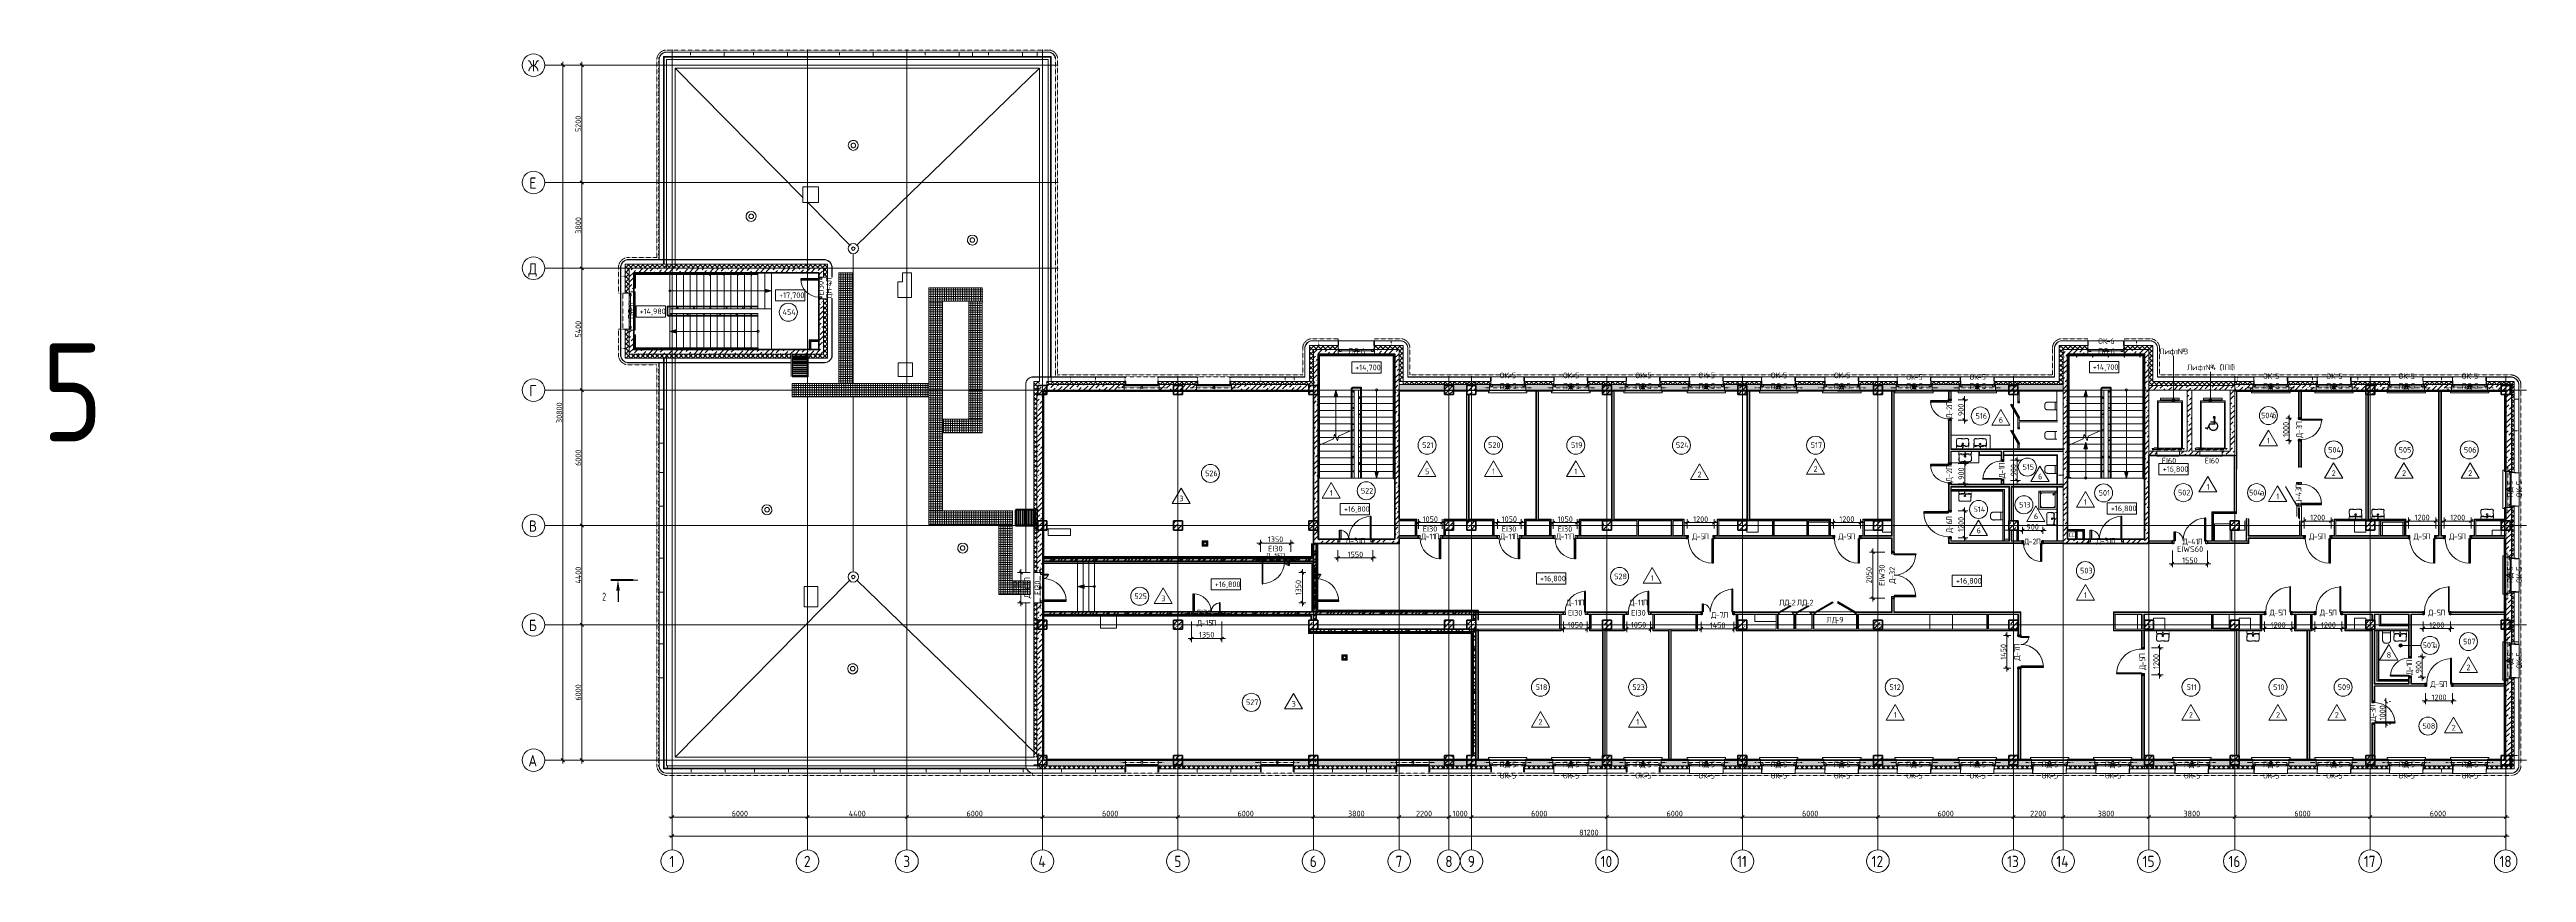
# Model space of a CAD drawing. Header units: millimetres. Extents: x -56773 to 221258, y -262288 to 26541.
# Drawn here: x -47160 to 62529, y -262288 to -225813 of the extents above; entities that cross this region are included whole.
import ezdxf

# ---------------------------------------------------------------- set-up
doc = ezdxf.new("R2010")
doc.units = ezdxf.units.MM
for name, pattern in [('ADSK_Линия сетки', [25, 20, -2.5, 0, -2.5]), ('ADSK_Невидимые', [5, 3, -2]), ('ADSK_Штриховая_ш2 п1_5', [4.5, 3, -1.5])]:
    doc.linetypes.add(name, pattern=pattern)
for name, color, linetype, lineweight in [('1.3) Кирпич перегородка сент', 30, 'Continuous', 60), ('3.1 Штукатурка внешн стен для инвесторов', 5, 'Continuous', 60), ('3.2) Штук 4 вып Сентябрь', 162, 'Continuous', 120), ('3.3) Штук инв сент кирпич', 30, 'Continuous', 60), ('4.3)Шпакл баз сент инв подв и 1 эт', 6, 'Continuous', 60), ('_ Окна', 7, 'Continuous', 18), ('Аннотация', 7, 'Continuous', 20), ('Антураж', 7, 'Continuous', 18), ('Двери', 7, 'Continuous', 9), ('Лестницы', 7, 'Continuous', 9), ('Марки дверей', 7, 'Continuous', 20), ('Марки окон', 7, 'Continuous', 20), ('Марки помещений', 7, 'Continuous', 20), ('Несущие колонны', 7, 'Continuous', 18), ('Обобщенные модели', 7, 'ADSK_Невидимые', 18), ('Оборудование', 7, 'Continuous', 18), ('Ограждение', 7, 'Continuous', 9), ('Окна', 7, 'Continuous', 9), ('Оси', 7, 'Continuous', 9), ('Отметки', 7, 'Continuous', 9), ('Панели витража', 7, 'Continuous', 9), ('Перекрытие', 7, 'Continuous', 18), ('Размеры', 7, 'Continuous', 9), ('Разрезы', 7, 'Continuous', 9), ('Сантехника', 7, 'Continuous', 18), ('Стены внутренние', 7, 'Continuous', 18), ('Стены наружные', 7, 'Continuous', 18), ('Стены несущие', 7, 'Continuous', 30), ('Стены отделка', 7, 'Continuous', 30), ('Стены перегородки', 7, 'Continuous', 30), ('Стены штриховка', 7, 'Continuous', 9), ('Стрелки вверх', 7, 'Continuous', 18), ('Узлы', 7, 'Continuous', 18)]:
    doc.layers.add(name, color=color, linetype=linetype, lineweight=lineweight)
doc.layers.add('Линии', color=7, linetype='Continuous', lineweight=9, true_color=0x00a600)
doc.styles.add('GOST Common', font='', dxfattribs={"width": 0.9, "height": 500})
doc.styles.add('GOST Common_1', font='', dxfattribs={"width": 0.8, "height": 350})
doc.styles.add('GOST Common_2', font='', dxfattribs={"width": 0.9, "height": 250})
doc.styles.add('GOST Common_3', font='', dxfattribs={"width": 0.9, "height": 200})
doc.styles.add('GOST Common_9', font='', dxfattribs={"width": 0.9, "height": 120})
doc.styles.add('ISOCPEUR', font='isocpeur.ttf', dxfattribs={"height": 250})
doc.styles.get('GOST Common').set_extended_font_data('GOST Common')
doc.styles.get('GOST Common_1').set_extended_font_data('GOST Common')
doc.styles.get('GOST Common_2').set_extended_font_data('GOST Common')
doc.styles.get('GOST Common_3').set_extended_font_data('GOST Common')
doc.styles.get('GOST Common_9').set_extended_font_data('GOST Common')
doc.dimstyles.new('ADSK_Основной', dxfattribs={"dimscale": 304.8, "dimtxt": 251.428749, "dimasz": 0.463911, "dimexe": 0.492126, "dimexo": 0.984252, "dimgap": 0.164042, "dimtad": 1, "dimdec": 3, "dimrnd": 0.001, "dimdsep": 46, "dimtxsty": 'GOST Common_2', "dimblk1": 'OBLIQUE', "dimblk2": 'OBLIQUE', "dimsah": 1, "dimcen": 0.09, "dimdle": 0.492126, "dimazin": 2, "dimtfac": 1, "dimtdec": 4, "dimtix": 1, "dimtmove": 0, "dimatfit": 3, "dimfxl": 1, "dimtvp": 1, "dimtolj": 1, "dimtzin": 0, "dimlwd": 20, "dimlwe": 20, "dimarcsym": 2})
doc.dimstyles.new('ADSK_Основной_2_5_мм', dxfattribs={"dimscale": 304.8, "dimtxt": 251.428749, "dimasz": 0.463911, "dimexe": 0.492126, "dimexo": 0.984252, "dimgap": 0.098425, "dimtad": 1, "dimrnd": 0.01, "dimdsep": 46, "dimtxsty": 'GOST Common_2', "dimblk1": 'OBLIQUE', "dimblk2": 'OBLIQUE', "dimsah": 1, "dimcen": 0.09, "dimdle": 0.492126, "dimazin": 2, "dimtfac": 1, "dimtdec": 4, "dimtix": 1, "dimtmove": 0, "dimatfit": 3, "dimfxl": 1, "dimtvp": 1, "dimtolj": 1, "dimtzin": 0, "dimlwd": 20, "dimlwe": 20, "dimarcsym": 2})
pattern_1 = [(45, (9.36, -250313.7), (-224.5064, 224.5064), []), (45, (233.87, -250313.7), (-224.5064, 224.5064), [396.875, -79.375, 3.353, -76.022])]
pattern_2 = [(45, (9.36, -250313.7), (84.18955, 308.69595), [396.875, -79.375, 3.353, -76.022])]
pattern_3 = [(45, (9.36, -250313.7), (84.19025, 308.6967), [396.875, -79.375, 3.353, -76.022])]
pattern_4 = [(45, (9.36, -250313.7), (-106.066, 106.066), []), (135, (9.36, -250313.7), (-106.066, -106.066), [])]
pattern_5 = [(45, (9.36, -250313.7), (-235.732, 235.732), []), (45, (166.5, -250313.7), (-235.732, 235.732), [])]
pattern_6 = [(270, (0, 0), (150, 9e-15), [])]
pattern_7 = [(22.346, (-385.56, -1094.58), (-57.03, 138.736), [])]

# ---------------------------------------------------------------- blocks, each defined once
blk = doc.blocks.new('ADSK_КолоннаЖБ_Прямоугольная - 400x400 мм-1807143-Маркировочный 5-й')
at = {"layer": 'Несущие колонны', "lineweight": 40}
for p, q in [((-200, 200), (200, 200)), ((-200, -200), (-200, 200)), ((200, 200), (200, -200)), ((200, -200), (-200, -200))]:
    blk.add_line(p, q, dxfattribs=at)
blk = doc.blocks.new('ADSK_КолоннаЖБ_Прямоугольная - 400x400 мм-V1-Маркировочный 5-й')
at = {"layer": 'Несущие колонны', "lineweight": 40}
for p, q in [((-200, 200), (-25, 200)), ((-200, -200), (-200, 200)), ((25, 200), (200, 200)), ((200, 200), (200, -200)), ((200, -200), (-200, -200))]:
    blk.add_line(p, q, dxfattribs=at)
blk = doc.blocks.new('Дверь двупольная алюминиевая - Д-31Л 1550х2200  Дверной блок двупольный остекленный_ левая_ антипаника-3572172-Маркировочный 5-й')
at = {"layer": 'Двери', "lineweight": 30}
for p, q in [((700, 1100), (650, 1100)), ((650, 1100), (650, 100)), ((700, 100), (700, 1100)), ((-700, 500), (-650, 500)), ((-700, 100), (-700, 500)), ((-650, 100), (-700, 100)), ((-650, 500), (-650, 100)), ((650, 100), (700, 100))]:
    blk.add_line(p, q, dxfattribs=at)
at = {"layer": 'Двери'}
for p, q in [((-775, 100), (-760, 100)), ((-775, -25), (-775, 100)), ((-770, 105), (-770, 100)), ((-720, 105), (-770, 105)), ((-760, 100), (-700, 100)), ((-760, -25), (-760, 100)), ((-760, 100), (-760, -25)), ((-720, 100), (-720, 105)), ((-700, 100), (-700, 50)), ((-700, 50), (-690, 50)), ((-690, 50), (-690, -25)), ((700, 50), (690, 50)), ((690, 50), (690, -25)), ((760, 100), (700, 100)), ((700, 100), (700, 50)), ((770, 105), (720, 105)), ((720, 105), (720, 100)), ((760, -25), (760, 100)), ((775, 100), (760, 100)), ((760, 100), (760, -25)), ((770, 100), (770, 105)), ((775, -25), (775, 100)), ((-760, -25), (-775, -25)), ((-690, -25), (-760, -25)), ((690, -25), (760, -25)), ((760, -25), (775, -25))]:
    blk.add_line(p, q, dxfattribs=at)
for centre, radius, start, end in [((700, 100), 1000, 90, 180), ((-700, 100), 400, 360, 90)]:
    blk.add_arc(centre, radius, start, end, dxfattribs=at)
blk = doc.blocks.new('AS-Shakhta_lifta-GOST_5746-2003 - Лифт_3_2700х1700 проем 1000-730833-Маркировочный 5-й')
at = {"layer": 'Оборудование'}
h = blk.add_hatch(color=256, dxfattribs=at)
h.paths.add_polyline_path([(-10, 464), (-60, 461), (-109, 447), (-154, 422), (-191, 387), (-219, 345), (-237, 298), (-244, 247), (-238, 196), (-222, 148), (-194, 105), (-158, 70), (-114, 44), (-114, -98), (-123, -112), (-129, -131), (-130, -144), (-127, -160), (-120, -176), (-109, -188), (-96, -198), (-81, -204), (-64, -206), (-48, -204), (-32, -198), (-19, -188), (-9, -175), (-2, -160), (1, -143), (-1, -127), (-6, -111), (-16, -97), (-28, -86), (-43, -79), (-43, 35), (114, 35), (114, 97), (-31, 97), (-31, 128), (163, 128), (254, 323), (328, 288), (355, 344), (231, 402), (184, 320), (161, 365), (128, 404), (87, 435), (41, 455)])
h.paths.add_polyline_path([(-28, 405), (12, 401), (50, 387), (83, 364), (110, 334), (128, 298), (137, 259), (135, 219), (124, 180), (-114, 180), (-114, 112), (-144, 138), (-167, 172), (-180, 210), (-184, 250), (-178, 290), (-161, 327), (-137, 358), (-105, 383), (-68, 399)])
at = {"layer": 'Обобщенные модели', "lineweight": 30}
for p, q in [((780, 1285), (-620, 1285)), ((-620, 1230), (-620, 1285)), ((-270, 1230), (-620, 1230)), ((-267, 1235), (-267, 1285)), ((-267, 1285), (77, 1285)), ((77, 1235), (-267, 1235)), ((77, 1285), (77, 1235)), ((83, 1235), (83, 1285)), ((83, 1285), (427, 1285)), ((427, 1235), (83, 1235)), ((427, 1285), (427, 1235)), ((430, 1230), (780, 1230)), ((780, 1230), (780, 1285))]:
    blk.add_line(p, q, dxfattribs=at)
at = {"layer": 'Обобщенные модели', "linetype": 'ADSK_Невидимые', "lineweight": 18}
for p, q in [((-610, 1285), (-610, 1235)), ((-270, 1285), (-610, 1285)), ((-610, 1235), (-270, 1235)), ((-270, 1235), (-270, 1285)), ((430, 1235), (430, 1285)), ((430, 1285), (770, 1285)), ((770, 1235), (430, 1235)), ((770, 1285), (770, 1235))]:
    blk.add_line(p, q, dxfattribs=at)
at = {"layer": 'Оборудование'}
for p, q in [((-550, -870), (-550, 1230)), ((550, 1230), (-550, 1230)), ((-550, 1230), (-550, -870)), ((-520, -820), (-520, 1230)), ((520, 1230), (520, -820)), ((550, 1230), (550, -870)), ((550, -870), (550, 1230)), ((550, -870), (-550, -870)), ((-550, -870), (550, -870)), ((520, -820), (-520, -820))]:
    blk.add_line(p, q, dxfattribs=at)
at = {"layer": 'Узлы'}
for p, q in [((413, -920), (-412, -920)), ((-412, -920), (-412, -1000)), ((-412, -1000), (413, -1000)), ((413, -1000), (413, -920))]:
    blk.add_line(p, q, dxfattribs=at)
blk = doc.blocks.new('AS-Shakhta_lifta-GOST_5746-2003 - Лифт_3_2700х1700 проем 1001-793162-Маркировочный 5-й')
at = {"layer": 'Обобщенные модели', "lineweight": 30}
for p, q in [((780, 1285), (-620, 1285)), ((-620, 1230), (-620, 1285)), ((-270, 1230), (-620, 1230)), ((-267, 1235), (-267, 1285)), ((-267, 1285), (77, 1285)), ((77, 1235), (-267, 1235)), ((77, 1285), (77, 1235)), ((83, 1235), (83, 1285)), ((83, 1285), (427, 1285)), ((427, 1235), (83, 1235)), ((427, 1285), (427, 1235)), ((430, 1230), (780, 1230)), ((780, 1230), (780, 1285))]:
    blk.add_line(p, q, dxfattribs=at)
at = {"layer": 'Обобщенные модели', "linetype": 'ADSK_Невидимые', "lineweight": 18}
for p, q in [((-610, 1285), (-610, 1235)), ((-270, 1285), (-610, 1285)), ((-610, 1235), (-270, 1235)), ((-270, 1235), (-270, 1285)), ((430, 1235), (430, 1285)), ((430, 1285), (770, 1285)), ((770, 1235), (430, 1235)), ((770, 1285), (770, 1235))]:
    blk.add_line(p, q, dxfattribs=at)
at = {"layer": 'Оборудование'}
for p, q in [((-550, -870), (-550, 1230)), ((550, 1230), (-550, 1230)), ((-550, 1230), (-550, -870)), ((-520, -820), (-520, 1230)), ((520, 1230), (520, -820)), ((550, 1230), (550, -870)), ((550, -870), (550, 1230)), ((550, -870), (-550, -870)), ((-550, -870), (550, -870)), ((520, -820), (-520, -820))]:
    blk.add_line(p, q, dxfattribs=at)
at = {"layer": 'Узлы'}
for p, q in [((412.5, -920), (-412.5, -920)), ((-412.5, -920), (-412.5, -1000)), ((-412.5, -1000), (412.5, -1000)), ((412.5, -1000), (412.5, -920))]:
    blk.add_line(p, q, dxfattribs=at)
blk = doc.blocks.new('ОКНО L03 _2СТ_RS - ОК-5_1600х2000h-3556607-Маркировочный 5-й')
at = {"layer": '_ Окна'}
for p, q in [((-838.1, -149), (-838.1, -79)), ((-838.1, -79), (-803.1, -79)), ((-838.1, -149), (-833.1, -149)), ((-818.1, -79), (-818.1, -149)), ((-783.1, -79), (-818.1, -79)), ((-818.1, -149), (-748.1, -149)), ((-713.1, -59), (-783.1, -59)), ((-783.1, -59), (-783.1, -129)), ((-783.1, -129), (-713.1, -129)), ((-748.1, -149), (-748.1, -129)), ((-713.1, -129), (-713.1, -59)), ((-713.1, -94), (-143.1, -94)), ((-143.1, -129), (-143.1, -59)), ((-143.1, -59), (-73.1, -59)), ((-73.1, -129), (-143.1, -129)), ((-108.1, -149), (-108.1, -129)), ((-38.1, -149), (-108.1, -149)), ((-73.1, -59), (-73.1, -129)), ((-38.1, -79), (-73.1, -79)), ((-38.1, -79), (-38.1, -149)), ((-38.1, -79), (-38.1, -149)), ((-3.1, -79), (-38.1, -79)), ((-38.1, -149), (31.9, -149)), ((66.9, -59), (-3.1, -59)), ((-3.1, -59), (-3.1, -129)), ((-3.1, -129), (66.9, -129)), ((31.9, -149), (31.9, -129)), ((66.9, -129), (66.9, -59)), ((66.9, -94), (636.9, -94)), ((636.9, -129), (636.9, -59)), ((636.9, -59), (706.9, -59)), ((706.9, -129), (636.9, -129)), ((671.9, -149), (671.9, -129)), ((741.9, -149), (671.9, -149)), ((706.9, -59), (706.9, -129)), ((741.9, -79), (706.9, -79)), ((761.9, -79), (726.9, -79)), ((741.9, -79), (741.9, -149)), ((761.9, -149), (756.9, -149)), ((761.9, -149), (761.9, -79))]:
    blk.add_line(p, q, dxfattribs=at)
blk = doc.blocks.new('Подоконник_ - ПД-5-3556614-Маркировочный 5-й')
at = {"layer": 'Окна'}
for p, q in [((-850, 300), (850, 300)), ((-850, 229), (-850, 300)), ((850, 300), (850, 229))]:
    blk.add_line(p, q, dxfattribs=at)
blk = doc.blocks.new('ОКНО L03 _2СТ_RS - ОК-5_1600х2000h-3556615-Маркировочный 5-й')
at = {"layer": '_ Окна'}
for p, q in [((-838.1, 149), (-838.1, 79)), ((-838.1, 149), (-833.1, 149)), ((-838.1, 79), (-803.1, 79)), ((-818.1, 149), (-748.1, 149)), ((-818.1, 79), (-818.1, 149)), ((-783.1, 79), (-818.1, 79)), ((-783.1, 59), (-783.1, 129)), ((-783.1, 129), (-713.1, 129)), ((-713.1, 59), (-783.1, 59)), ((-748.1, 149), (-748.1, 129)), ((-713.1, 129), (-713.1, 59)), ((-713.1, 94), (-143.1, 94)), ((-143.1, 129), (-143.1, 59)), ((-73.1, 129), (-143.1, 129)), ((-143.1, 59), (-73.1, 59)), ((-108.1, 149), (-108.1, 129)), ((-38.1, 149), (-108.1, 149)), ((-73.1, 59), (-73.1, 129)), ((-38.1, 79), (-73.1, 79)), ((-38.1, 79), (-38.1, 149)), ((-38.1, 149), (31.9, 149)), ((-38.1, 79), (-38.1, 149)), ((-3.1, 79), (-38.1, 79)), ((-3.1, 59), (-3.1, 129)), ((-3.1, 129), (66.9, 129)), ((66.9, 59), (-3.1, 59)), ((31.9, 149), (31.9, 129)), ((66.9, 129), (66.9, 59)), ((66.9, 94), (636.9, 94)), ((636.9, 129), (636.9, 59)), ((706.9, 129), (636.9, 129)), ((636.9, 59), (706.9, 59)), ((671.9, 149), (671.9, 129)), ((741.9, 149), (671.9, 149)), ((706.9, 59), (706.9, 129)), ((741.9, 79), (706.9, 79)), ((761.9, 79), (726.9, 79)), ((741.9, 79), (741.9, 149)), ((761.9, 149), (756.9, 149)), ((761.9, 149), (761.9, 79))]:
    blk.add_line(p, q, dxfattribs=at)
blk = doc.blocks.new('Подоконник_ - ПД-5-3556619-Маркировочный 5-й')
at = {"layer": 'Окна'}
for p, q in [((-850, -229), (-850, -300)), ((-850, -300), (850, -300)), ((850, -300), (850, -229))]:
    blk.add_line(p, q, dxfattribs=at)
blk = doc.blocks.new('Отлив_ - ОЦC-3495648-Маркировочный 5-й')
at = {"layer": 'Окна'}
for p, q in [((-750, 0), (-745, 0)), ((-725, 0), (735, 0)), ((-750, -328.5), (-750, -131)), ((-750, -341), (-750, -333.5)), ((-750, -341), (750, -341)), ((-750, -341), (750, -341)), ((750, -341), (750, -333.5))]:
    blk.add_line(p, q, dxfattribs=at)
blk = doc.blocks.new('Отлив_ - ОЦC-3495650-Маркировочный 5-й')
at = {"layer": 'Окна'}
for p, q in [((-750, 341), (-750, 333.5)), ((-750, 341), (750, 341)), ((-750, 341), (750, 341)), ((-735, 0), (725, 0)), ((745, 0), (750, 0)), ((750, 341), (750, 333.5)), ((750, 328.5), (750, 131))]:
    blk.add_line(p, q, dxfattribs=at)
blk = doc.blocks.new('Отлив_ - ОЦC-V2-Маркировочный 5-й')
at = {"layer": 'Окна'}
for p, q in [((-750, 341), (-750, 333.5)), ((-750, 341), (750, 341)), ((-750, 341), (750, 341)), ((-730, 0), (730, 0)), ((750, 341), (750, 333.5))]:
    blk.add_line(p, q, dxfattribs=at)
blk = doc.blocks.new('Отлив_ - ОЦC-V3-Маркировочный 5-й')
at = {"layer": 'Окна'}
for p, q in [((-730, 0), (730, 0)), ((-750, -341), (-750, -333.5)), ((-750, -341), (750, -341)), ((-750, -341), (750, -341)), ((750, -341), (750, -333.5))]:
    blk.add_line(p, q, dxfattribs=at)
blk = doc.blocks.new('Отлив_ - ОЦC-V4-Маркировочный 5-й')
at = {"layer": 'Окна'}
for p, q in [((-750, 341), (-750, 333.5)), ((-750, 341), (750, 341)), ((-750, 341), (750, 341)), ((-730, 0), (730, 0)), ((750, 341), (750, 330))]:
    blk.add_line(p, q, dxfattribs=at)
blk = doc.blocks.new('Дверь однопольная медицин облиц CPL - Д-2Л 950х2200 Дверной блок однопольный глухой_ левое открывание-2653088-Маркировочный 5-й')
at = {"layer": 'Двери'}
for p, q in [((-475, 73), (-475, 63)), ((-420, 73), (-475, 73)), ((-475, 63), (-450, 63)), ((-430, 63), (-450, 63)), ((-450, 63), (-450, -62)), ((-400, 63), (-430, 63)), ((-430, 63), (-430, -62)), ((-430, -62), (-430, 63)), ((-420, 63), (-420, 73)), ((-400, 23), (-400, 63)), ((-390, 23), (-400, 23)), ((-390, -62), (-390, 23)), ((400, 23), (390, 23)), ((390, 23), (390, -62)), ((430, 63), (400, 63)), ((400, 63), (400, 23)), ((475, 73), (420, 73)), ((420, 73), (420, 63)), ((430, -62), (430, 63)), ((450, 63), (430, 63)), ((430, 63), (430, -62)), ((450, -62), (450, 63)), ((450, 63), (475, 63)), ((475, 63), (475, 73)), ((-450, -62), (-475, -62)), ((-475, -62), (-475, -72)), ((-475, -72), (-420, -72)), ((-450, -62), (-430, -62)), ((-430, -62), (-390, -62)), ((-420, -72), (-420, -62)), ((390, -62), (430, -62)), ((420, -62), (420, -72)), ((420, -72), (475, -72)), ((430, -62), (450, -62)), ((475, -62), (450, -62)), ((475, -72), (475, -62))]:
    blk.add_line(p, q, dxfattribs=at)
at = {"layer": 'Двери', "lineweight": 30}
for p, q in [((400, 863), (360, 863)), ((360, 863), (360, 63)), ((360, 63), (400, 63)), ((400, 63), (400, 863))]:
    blk.add_line(p, q, dxfattribs=at)
at = {"layer": 'Двери'}
blk.add_arc((400, 63), 800, 90, 180, dxfattribs=at)
blk = doc.blocks.new('Дверь однопольная медицин облиц CPL - Д-1П 950х2200 Дверной блок однопольный глухой_ правое открывание-2694544-Маркировочный 5-й')
at = {"layer": 'Двери'}
for p, q in [((-450, 63), (-430, 63)), ((-450, -62), (-450, 63)), ((-430, 63), (-400, 63)), ((-430, -62), (-430, 63)), ((-430, 63), (-430, -62)), ((-400, 63), (-400, 23)), ((-400, 23), (-390, 23)), ((-390, 23), (-390, -62)), ((390, 23), (400, 23)), ((390, -62), (390, 23)), ((400, 63), (430, 63)), ((400, 23), (400, 63)), ((430, 63), (430, -62)), ((430, 63), (450, 63)), ((430, -62), (430, 63)), ((450, 63), (450, -62)), ((-430, -62), (-450, -62)), ((-390, -62), (-430, -62)), ((430, -62), (390, -62)), ((450, -62), (430, -62))]:
    blk.add_line(p, q, dxfattribs=at)
at = {"layer": 'Двери', "lineweight": 30}
for p, q in [((-400, 863), (-360, 863)), ((-400, 63), (-400, 863)), ((-360, 63), (-400, 63)), ((-360, 863), (-360, 63))]:
    blk.add_line(p, q, dxfattribs=at)
at = {"layer": 'Двери'}
blk.add_arc((-400, 63), 800, 0, 90, dxfattribs=at)
blk = doc.blocks.new('раковина малая EMMA SQUARE- Gala -27000 - 2700001 White в СУ-989952-Маркировочный 5-й')
at = {"layer": 'Обобщенные модели'}
for p, q in [((-150, 452), (-150, 68)), ((-140, 212), (-140, 452)), ((345, 167), (-95, 167)), ((340, 513), (-90, 513)), ((-90, 502), (340, 502)), ((-80, 202), (330, 202)), ((390, 452), (390, 212)), ((400, 68), (400, 452))]:
    blk.add_line(p, q, dxfattribs=at)
for centre, radius in [((125, 273), 37), ((125, 273), 26), ((125, 123), 17.5)]:
    blk.add_circle(centre, radius, dxfattribs=at)
for centre, radius, start, end in [((-90, 452), 60, 90, 180), ((-145, 68), 5, 180, 270), ((-90, 452), 50, 90, 180), ((-95, 212), 45, 180, 270), ((-80, 287), 84.4, 229.71663, 270), ((330, 287), 84.4, 270, 310.28337), ((340, 452), 60, 360, 90), ((340, 452), 50, 0, 90), ((345, 212), 45, 270, 360), ((395, 68), 5, 270, 0)]:
    blk.add_arc(centre, radius, start, end, dxfattribs=at)
blk.add_ellipse((180, 188), major_axis=(-15, 0), ratio=0.78541, dxfattribs=at)
blk = doc.blocks.new('AC_Дверь_Однопольная_ДеревяннаяВнутренняя_ГОСТ6629-88 - Сан_ тех 700х2000 ПР-583794-Маркировочный 5-й')
at = {"layer": 'Двери'}
for p, q in [((-370, 25), (-350, 25)), ((-370, -45), (-370, 25)), ((-350, 25), (-320, 25)), ((-350, -45), (-350, 25)), ((-350, 25), (-350, -45)), ((-320, 25), (-320, -15)), ((320, 25), (350, 25)), ((320, -15), (320, 25)), ((350, 25), (350, -45)), ((350, 25), (370, 25)), ((350, -45), (350, 25)), ((370, 25), (370, -45)), ((-350, -45), (-370, -45)), ((-310, -45), (-350, -45)), ((-320, -15), (-310, -15)), ((-310, -15), (-310, -45)), ((310, -15), (320, -15)), ((310, -45), (310, -15)), ((350, -45), (310, -45)), ((370, -45), (350, -45))]:
    blk.add_line(p, q, dxfattribs=at)
at = {"layer": 'Двери', "lineweight": 30}
for p, q in [((-320, 25), (234, 345)), ((-300, -10), (-320, 25)), ((254, 310), (-300, -10)), ((234, 345), (254, 310))]:
    blk.add_line(p, q, dxfattribs=at)
blk = doc.blocks.new('Дверь однопольная медицин облиц CPL - Д-2П 900х2200 Дверной блок однопольный глухой_ правое открывание-2653095-Маркировочный 5-й')
at = {"layer": 'Двери'}
for p, q in [((-475, 73), (-475, 63)), ((-420, 73), (-475, 73)), ((-475, 63), (-450, 63)), ((-450, 63), (-430, 63)), ((-450, -62), (-450, 63)), ((-430, 63), (-400, 63)), ((-430, -62), (-430, 63)), ((-430, 63), (-430, -62)), ((-420, 63), (-420, 73)), ((-400, 63), (-400, 23)), ((-400, 23), (-390, 23)), ((-390, 23), (-390, -62)), ((390, 23), (400, 23)), ((390, -62), (390, 23)), ((400, 63), (430, 63)), ((400, 23), (400, 63)), ((475, 73), (420, 73)), ((420, 73), (420, 63)), ((430, 63), (430, -62)), ((430, 63), (450, 63)), ((430, -62), (430, 63)), ((450, 63), (450, -62)), ((450, 63), (475, 63)), ((475, 63), (475, 73)), ((-450, -62), (-475, -62)), ((-475, -62), (-475, -72)), ((-475, -72), (-420, -72)), ((-430, -62), (-450, -62)), ((-390, -62), (-430, -62)), ((-420, -72), (-420, -62)), ((430, -62), (390, -62)), ((420, -62), (420, -72)), ((420, -72), (475, -72)), ((450, -62), (430, -62)), ((475, -62), (450, -62)), ((475, -72), (475, -62))]:
    blk.add_line(p, q, dxfattribs=at)
at = {"layer": 'Двери', "lineweight": 30}
for p, q in [((-400, 863), (-360, 863)), ((-400, 63), (-400, 863)), ((-360, 63), (-400, 63)), ((-360, 863), (-360, 63))]:
    blk.add_line(p, q, dxfattribs=at)
at = {"layer": 'Двери'}
blk.add_arc((-400, 63), 800, 0, 90, dxfattribs=at)
blk = doc.blocks.new('Унитаз с инсталляцией безободковый - 34647L000 White-523052-Маркировочный 5-й')
at = {"layer": 'Сантехника'}
for p, q in [((-56, 398), (-56, 37)), ((-56, 118), (294, 118)), ((294, 37), (294, 395))]:
    blk.add_line(p, q, dxfattribs=at)
for points, knots in [([(124, 578), (116, 579), (101, 579), (82, 578), (65, 576), (50, 574), (40, 572), (33, 570), (28, 568), (23, 566), (17, 564), (8, 560), (-4, 554), (-15, 545), (-23, 537), (-29, 530), (-32, 525), (-34, 521), (-36, 517), (-39, 513), (-41, 508), (-43, 503), (-45, 498), (-48, 490), (-51, 479), (-54, 463), (-56, 444), (-57, 423), (-57, 406), (-56, 398)], [0, 0, 0, 0, 0.0416667, 0.0833333, 0.125, 0.1666667, 0.2083333, 0.2291667, 0.25, 0.2708333, 0.2916667, 0.3333333, 0.4166667, 0.5, 0.5833333, 0.625, 0.6458333, 0.6666667, 0.6875, 0.7083333, 0.7291667, 0.75, 0.7708333, 0.7916667, 0.8333333, 0.875, 0.9166667, 0.9583333, 1, 1, 1, 1]), ([(294, 395), (294, 404), (294, 421), (293, 443), (292, 460), (289, 472), (287, 481), (286, 486), (285, 489), (284, 492), (283, 494), (282, 496), (282, 498), (281, 501), (280, 503), (279, 505), (278, 506), (277, 509), (275, 513), (272, 518), (269, 524), (265, 529), (262, 534), (257, 539), (252, 543), (247, 548), (241, 552), (236, 555), (231, 558), (227, 560), (222, 563), (217, 565), (209, 568), (198, 571), (183, 575), (166, 577), (147, 579), (132, 579), (124, 578)], [0, 0, 0, 0, 0.0416667, 0.0833333, 0.125, 0.1666667, 0.1875, 0.2083333, 0.21875, 0.2291667, 0.2395833, 0.25, 0.2604167, 0.2708333, 0.28125, 0.2916667, 0.3020833, 0.3125, 0.3333333, 0.375, 0.4166667, 0.4583333, 0.5, 0.5416667, 0.5833333, 0.625, 0.6666667, 0.6875, 0.7083333, 0.7291667, 0.75, 0.7708333, 0.7916667, 0.8333333, 0.875, 0.9166667, 0.9583333, 1, 1, 1, 1])]:
    blk.add_open_spline(points, degree=3, knots=knots, dxfattribs=at)
blk = doc.blocks.new('раковина малая EMMA SQUARE- Gala -27000 - 2700001 White в СУ-989836-Маркировочный 5-й')
at = {"layer": 'Обобщенные модели'}
for p, q in [((-150, 427), (-150, 42)), ((-140, 187), (-140, 427)), ((345, 142), (-95, 142)), ((340, 488), (-90, 488)), ((-90, 477), (340, 477)), ((-80, 177), (330, 177)), ((390, 427), (390, 187)), ((400, 42), (400, 427))]:
    blk.add_line(p, q, dxfattribs=at)
for centre, radius in [((125, 248), 37), ((125, 248), 26), ((125, 98), 17.5)]:
    blk.add_circle(centre, radius, dxfattribs=at)
for centre, radius, start, end in [((-90, 427), 60, 90, 180), ((-145, 42), 5, 180, 270), ((-90, 427), 50, 90, 180), ((-95, 187), 45, 180, 270), ((-80, 262), 84.4, 229.71663, 270), ((330, 262), 84.4, 270, 310.28337), ((340, 427), 60, 360, 90), ((340, 427), 50, 0, 90), ((345, 187), 45, 270, 360), ((395, 42), 5, 270, 360)]:
    blk.add_arc(centre, radius, start, end, dxfattribs=at)
blk.add_ellipse((180, 163), major_axis=(-15, 0), ratio=0.78541, dxfattribs=at)
blk = doc.blocks.new('Дверь однопольная медицин облиц CPL - Д-6Л 1250х2200 Дверной блок однопольный глухой_ левое открывание-2653087-Маркировочный 5-й')
at = {"layer": 'Двери', "lineweight": 30}
for p, q in [((550, 1162.5), (510, 1162.5)), ((510, 1162.5), (510, 62.5)), ((550, 62.5), (550, 1162.5)), ((510, 62.5), (550, 62.5))]:
    blk.add_line(p, q, dxfattribs=at)
at = {"layer": 'Двери'}
for p, q in [((-625, 72.5), (-625, 62.5)), ((-570, 72.5), (-625, 72.5)), ((-625, 62.5), (-600, 62.5)), ((-580, 62.5), (-600, 62.5)), ((-600, 62.5), (-600, -62.5)), ((-550, 62.5), (-580, 62.5)), ((-580, 62.5), (-580, -62.5)), ((-580, -62.5), (-580, 62.5)), ((-570, 62.5), (-570, 72.5)), ((-550, 22.5), (-550, 62.5)), ((-540, 22.5), (-550, 22.5)), ((-540, -62.5), (-540, 22.5)), ((550, 22.5), (540, 22.5)), ((540, 22.5), (540, -62.5)), ((580, 62.5), (550, 62.5)), ((550, 62.5), (550, 22.5)), ((625, 72.5), (570, 72.5)), ((570, 72.5), (570, 62.5)), ((580, -62.5), (580, 62.5)), ((600, 62.5), (580, 62.5)), ((580, 62.5), (580, -62.5)), ((600, -62.5), (600, 62.5)), ((600, 62.5), (625, 62.5)), ((625, 62.5), (625, 72.5)), ((-600, -62.5), (-625, -62.5)), ((-625, -62.5), (-625, -72.5)), ((-625, -72.5), (-570, -72.5)), ((-600, -62.5), (-580, -62.5)), ((-580, -62.5), (-540, -62.5)), ((-570, -72.5), (-570, -62.5)), ((540, -62.5), (580, -62.5)), ((570, -62.5), (570, -72.5)), ((570, -72.5), (625, -72.5)), ((580, -62.5), (600, -62.5)), ((625, -62.5), (600, -62.5)), ((625, -72.5), (625, -62.5))]:
    blk.add_line(p, q, dxfattribs=at)
blk.add_arc((550, 62.5), 1100, 90, 180, dxfattribs=at)
blk = doc.blocks.new('Дверь двупольная алюминиевая противопожарная - Д-41Л 1550х2300  Дверной блок двупольный остекленный_ противопожарный_ EIWS60_ антипаника_ левая-2870333-Маркировочный 5-й')
at = {"layer": 'Двери'}
for p, q in [((-775, 62.5), (-760, 62.5)), ((-775, -62.5), (-775, 62.5)), ((-770, 67.5), (-770, 62.5)), ((-725, 72.5), (-765, 72.5)), ((-760, 62.5), (-700, 62.5)), ((-760, -62.5), (-760, 62.5)), ((-760, 62.5), (-760, -62.5)), ((-720, 62.5), (-720, 67.5)), ((-700, 62.5), (-700, 12.5)), ((-700, 12.5), (-690, 12.5)), ((-690, 12.5), (-690, -62.5)), ((700, 12.5), (690, 12.5)), ((690, 12.5), (690, -62.5)), ((760, 62.5), (700, 62.5)), ((700, 62.5), (700, 12.5)), ((720, 67.5), (720, 62.5)), ((765, 72.5), (725, 72.5)), ((760, -62.5), (760, 62.5)), ((775, 62.5), (760, 62.5)), ((760, 62.5), (760, -62.5)), ((770, 62.5), (770, 67.5)), ((775, -62.5), (775, 62.5)), ((-760, -62.5), (-775, -62.5)), ((-770, -62.5), (-770, -67.5)), ((-765, -72.5), (-725, -72.5)), ((-690, -62.5), (-760, -62.5)), ((-720, -67.5), (-720, -62.5)), ((690, -62.5), (760, -62.5)), ((720, -62.5), (720, -67.5)), ((725, -72.5), (765, -72.5)), ((760, -62.5), (775, -62.5)), ((770, -67.5), (770, -62.5))]:
    blk.add_line(p, q, dxfattribs=at)
at = {"layer": 'Двери', "lineweight": 30}
for p, q in [((-700, 462.5), (-650, 462.5)), ((-700, 62.5), (-700, 462.5)), ((-650, 62.5), (-700, 62.5)), ((-650, 462.5), (-650, 62.5)), ((700, 1062.5), (650, 1062.5)), ((650, 1062.5), (650, 62.5)), ((650, 62.5), (700, 62.5)), ((700, 62.5), (700, 1062.5))]:
    blk.add_line(p, q, dxfattribs=at)
at = {"layer": 'Двери'}
for centre, radius, start, end in [((-765, 67.5), 5, 90, 180), ((-725, 67.5), 5, 360, 90), ((-700, 62.5), 400, 360, 90), ((700, 62.5), 1000, 90, 180), ((725, 67.5), 5, 90, 180), ((765, 67.5), 5, 360, 90), ((-765, -67.5), 5, 180, 270), ((-725, -67.5), 5, 270, 0), ((725, -67.5), 5, 180, 270), ((765, -67.5), 5, 270, 360)]:
    blk.add_arc(centre, radius, start, end, dxfattribs=at)
blk = doc.blocks.new('Дверь однопольная медицин облиц CPL - Д-5П 1250х2200 Дверной блок однопольный глухой_ правое открывание-2749536-Маркировочный 5-й')
at = {"layer": 'Двери', "lineweight": 30}
for p, q in [((-550, 1162.5), (-510, 1162.5)), ((-550, 62.5), (-550, 1162.5)), ((-510, 1162.5), (-510, 62.5)), ((-510, 62.5), (-550, 62.5))]:
    blk.add_line(p, q, dxfattribs=at)
at = {"layer": 'Двери'}
for p, q in [((-625, 72.5), (-625, 62.5)), ((-570, 72.5), (-625, 72.5)), ((-625, 62.5), (-600, 62.5)), ((-600, 62.5), (-580, 62.5)), ((-600, -62.5), (-600, 62.5)), ((-580, 62.5), (-550, 62.5)), ((-580, -62.5), (-580, 62.5)), ((-580, 62.5), (-580, -62.5)), ((-570, 62.5), (-570, 72.5)), ((-550, 62.5), (-550, 22.5)), ((-550, 22.5), (-540, 22.5)), ((-540, 22.5), (-540, -62.5)), ((540, 22.5), (550, 22.5)), ((540, -62.5), (540, 22.5)), ((550, 62.5), (580, 62.5)), ((550, 22.5), (550, 62.5)), ((625, 72.5), (570, 72.5)), ((570, 72.5), (570, 62.5)), ((580, 62.5), (580, -62.5)), ((580, 62.5), (600, 62.5)), ((580, -62.5), (580, 62.5)), ((600, 62.5), (600, -62.5)), ((600, 62.5), (625, 62.5)), ((625, 62.5), (625, 72.5)), ((-600, -62.5), (-625, -62.5)), ((-625, -62.5), (-625, -72.5)), ((-625, -72.5), (-570, -72.5)), ((-580, -62.5), (-600, -62.5)), ((-540, -62.5), (-580, -62.5)), ((-570, -72.5), (-570, -62.5)), ((580, -62.5), (540, -62.5)), ((570, -62.5), (570, -72.5)), ((570, -72.5), (625, -72.5)), ((600, -62.5), (580, -62.5)), ((625, -62.5), (600, -62.5)), ((625, -72.5), (625, -62.5))]:
    blk.add_line(p, q, dxfattribs=at)
blk.add_arc((-550, 62.5), 1100, 0, 90, dxfattribs=at)
blk = doc.blocks.new('Дверь однопольная медицин облиц CPL - Д-5Л 1200х2200 Дверной блок однопольный глухой_ левое открывание-2749538-Маркировочный 5-й')
at = {"layer": 'Двери', "lineweight": 30}
for p, q in [((550, 1162.5), (510, 1162.5)), ((510, 1162.5), (510, 62.5)), ((550, 62.5), (550, 1162.5)), ((510, 62.5), (550, 62.5))]:
    blk.add_line(p, q, dxfattribs=at)
at = {"layer": 'Двери'}
for p, q in [((-625, 72.5), (-625, 62.5)), ((-570, 72.5), (-625, 72.5)), ((-625, 62.5), (-600, 62.5)), ((-580, 62.5), (-600, 62.5)), ((-600, 62.5), (-600, -62.5)), ((-550, 62.5), (-580, 62.5)), ((-580, 62.5), (-580, -62.5)), ((-580, -62.5), (-580, 62.5)), ((-570, 62.5), (-570, 72.5)), ((-550, 22.5), (-550, 62.5)), ((-540, 22.5), (-550, 22.5)), ((-540, -62.5), (-540, 22.5)), ((550, 22.5), (540, 22.5)), ((540, 22.5), (540, -62.5)), ((580, 62.5), (550, 62.5)), ((550, 62.5), (550, 22.5)), ((625, 72.5), (570, 72.5)), ((570, 72.5), (570, 62.5)), ((580, -62.5), (580, 62.5)), ((600, 62.5), (580, 62.5)), ((580, 62.5), (580, -62.5)), ((600, -62.5), (600, 62.5)), ((600, 62.5), (625, 62.5)), ((625, 62.5), (625, 72.5)), ((-600, -62.5), (-625, -62.5)), ((-625, -62.5), (-625, -72.5)), ((-625, -72.5), (-570, -72.5)), ((-600, -62.5), (-580, -62.5)), ((-580, -62.5), (-540, -62.5)), ((-570, -72.5), (-570, -62.5)), ((540, -62.5), (580, -62.5)), ((570, -62.5), (570, -72.5)), ((570, -72.5), (625, -72.5)), ((580, -62.5), (600, -62.5)), ((625, -62.5), (600, -62.5)), ((625, -72.5), (625, -62.5))]:
    blk.add_line(p, q, dxfattribs=at)
blk.add_arc((550, 62.5), 1100, 90, 180, dxfattribs=at)
blk = doc.blocks.new('Дверь однопольная медицин облиц CPL - Д-5П 1250х2200 Дверной блок однопольный глухой_ правое открывание-2653067-Маркировочный 5-й')
at = {"layer": 'Двери', "lineweight": 30}
for p, q in [((-550, 1162.5), (-510, 1162.5)), ((-550, 62.5), (-550, 1162.5)), ((-510, 1162.5), (-510, 62.5)), ((-510, 62.5), (-550, 62.5))]:
    blk.add_line(p, q, dxfattribs=at)
at = {"layer": 'Двери'}
for p, q in [((-625, 72.5), (-625, 62.5)), ((-570, 72.5), (-625, 72.5)), ((-625, 62.5), (-600, 62.5)), ((-600, 62.5), (-580, 62.5)), ((-600, -62.5), (-600, 62.5)), ((-580, 62.5), (-550, 62.5)), ((-580, -62.5), (-580, 62.5)), ((-580, 62.5), (-580, -62.5)), ((-570, 62.5), (-570, 72.5)), ((-550, 62.5), (-550, 22.5)), ((-550, 22.5), (-540, 22.5)), ((-540, 22.5), (-540, -62.5)), ((540, 22.5), (550, 22.5)), ((540, -62.5), (540, 22.5)), ((550, 62.5), (580, 62.5)), ((550, 22.5), (550, 62.5)), ((625, 72.5), (570, 72.5)), ((570, 72.5), (570, 62.5)), ((580, 62.5), (580, -62.5)), ((580, 62.5), (600, 62.5)), ((580, -62.5), (580, 62.5)), ((600, 62.5), (600, -62.5)), ((600, 62.5), (625, 62.5)), ((625, 62.5), (625, 72.5)), ((-600, -62.5), (-625, -62.5)), ((-625, -62.5), (-625, -72.5)), ((-625, -72.5), (-570, -72.5)), ((-580, -62.5), (-600, -62.5)), ((-540, -62.5), (-580, -62.5)), ((-570, -72.5), (-570, -62.5)), ((580, -62.5), (540, -62.5)), ((570, -62.5), (570, -72.5)), ((570, -72.5), (625, -72.5)), ((600, -62.5), (580, -62.5)), ((625, -62.5), (600, -62.5)), ((625, -72.5), (625, -62.5))]:
    blk.add_line(p, q, dxfattribs=at)
blk.add_arc((-550, 62.5), 1100, 0, 90, dxfattribs=at)
blk = doc.blocks.new('Дверь однопольная медицин облиц CPL - Д-3П 1000х2200 Дверной блок однопольный глухой_ правое открывание-2749541-Маркировочный 5-й')
at = {"layer": 'Двери'}
for p, q in [((-525, 73), (-525, 63)), ((-470, 73), (-525, 73)), ((-525, 63), (-500, 63)), ((-500, 63), (-480, 63)), ((-500, -62), (-500, 63)), ((-480, 63), (-450, 63)), ((-480, -62), (-480, 63)), ((-480, 63), (-480, -62)), ((-470, 63), (-470, 73)), ((-450, 63), (-450, 23)), ((-450, 23), (-440, 23)), ((-440, 23), (-440, -62)), ((440, 23), (450, 23)), ((440, -62), (440, 23)), ((450, 63), (480, 63)), ((450, 23), (450, 63)), ((525, 73), (470, 73)), ((470, 73), (470, 63)), ((480, 63), (480, -62)), ((480, 63), (500, 63)), ((480, -62), (480, 63)), ((500, 63), (500, -62)), ((500, 63), (525, 63)), ((525, 63), (525, 73)), ((-500, -62), (-525, -62)), ((-525, -62), (-525, -72)), ((-525, -72), (-470, -72)), ((-480, -62), (-500, -62)), ((-440, -62), (-480, -62)), ((-470, -72), (-470, -62)), ((480, -62), (440, -62)), ((470, -62), (470, -72)), ((470, -72), (525, -72)), ((500, -62), (480, -62)), ((525, -62), (500, -62)), ((525, -72), (525, -62))]:
    blk.add_line(p, q, dxfattribs=at)
at = {"layer": 'Двери', "lineweight": 30}
for p, q in [((-450, 963), (-410, 963)), ((-450, 63), (-450, 963)), ((-410, 63), (-450, 63)), ((-410, 963), (-410, 63))]:
    blk.add_line(p, q, dxfattribs=at)
at = {"layer": 'Двери'}
blk.add_arc((-450, 63), 900, 0, 90, dxfattribs=at)
blk = doc.blocks.new('ADSK_Дверь_Проем - ADSK_Дверь_Проем-730830-Маркировочный 5-й')
at = {"layer": 'Двери', "linetype": 'ADSK_Штриховая_ш2 п1_5'}
for p, q in [((-500, 100), (500, 100)), ((-500, -100), (500, -100))]:
    blk.add_line(p, q, dxfattribs=at)
blk = doc.blocks.new('Дверь однопольная противопожарная - Д-11П 1100х2200 Дверной блок однопольный глухой_ EI30_ правое открывание-2274260-Маркировочный 5-й')
at = {"layer": 'Двери'}
for p, q in [((-525, 63), (-510, 63)), ((-525, -62), (-525, 63)), ((-510, 63), (-450, 63)), ((-510, -62), (-510, 63)), ((-510, 63), (-510, -62)), ((-450, 63), (-450, 23)), ((-450, 23), (-440, 23)), ((-440, 23), (-440, -62)), ((440, 23), (450, 23)), ((440, -62), (440, 23)), ((450, 63), (510, 63)), ((450, 23), (450, 63)), ((510, 63), (510, -62)), ((510, 63), (525, 63)), ((510, -62), (510, 63)), ((525, 63), (525, -62)), ((-510, -62), (-525, -62)), ((-440, -62), (-510, -62)), ((510, -62), (440, -62)), ((525, -62), (510, -62))]:
    blk.add_line(p, q, dxfattribs=at)
at = {"layer": 'Двери', "lineweight": 30}
for p, q in [((-450, 963), (-410, 963)), ((-450, 63), (-450, 963)), ((-410, 63), (-450, 63)), ((-410, 963), (-410, 63))]:
    blk.add_line(p, q, dxfattribs=at)
at = {"layer": 'Двери'}
blk.add_arc((-450, 63), 900, 0, 90, dxfattribs=at)
blk = doc.blocks.new('Дверь двупольная медицин облиц CPL - Д-7Л 1500х2300 Дверной блок двупольный_ левая актив_створка 3-2690925-Маркировочный 5-й')
at = {"layer": 'Двери'}
for p, q in [((-750, 72.5), (-750, 62.5)), ((-750, 62.5), (-725, 62.5)), ((-700, 77.5), (-745, 77.5)), ((-725, 62.5), (-705, 62.5)), ((-725, -57.5), (-725, 62.5)), ((-705, 62.5), (-675, 62.5)), ((-705, -57.5), (-705, 62.5)), ((-705, 62.5), (-705, -57.5)), ((-695, 62.5), (-695, 72.5)), ((-675, 62.5), (-675, 22.5)), ((-675, 22.5), (-665, 22.5)), ((-665, 22.5), (-665, -57.5)), ((675, 22.5), (665, 22.5)), ((665, 22.5), (665, -57.5)), ((705, 62.5), (675, 62.5)), ((675, 62.5), (675, 22.5)), ((695, 72.5), (695, 62.5)), ((745, 77.5), (700, 77.5)), ((705, -57.5), (705, 62.5)), ((725, 62.5), (705, 62.5)), ((705, 62.5), (705, -57.5)), ((725, -57.5), (725, 62.5)), ((725, 62.5), (750, 62.5)), ((750, 62.5), (750, 72.5)), ((-695, -62.5), (-750, -62.5)), ((-750, -62.5), (-750, -72.5)), ((-745, -77.5), (-700, -77.5)), ((-705, -57.5), (-725, -57.5)), ((-665, -57.5), (-705, -57.5)), ((-695, -72.5), (-695, -62.5)), ((665, -57.5), (705, -57.5)), ((750, -62.5), (695, -62.5)), ((695, -62.5), (695, -72.5)), ((700, -77.5), (745, -77.5)), ((705, -57.5), (725, -57.5)), ((750, -72.5), (750, -62.5))]:
    blk.add_line(p, q, dxfattribs=at)
at = {"layer": 'Двери', "lineweight": 30}
for p, q in [((-675, 412.5), (-635, 412.5)), ((-675, 62.5), (-675, 412.5)), ((-635, 62.5), (-675, 62.5)), ((-635, 412.5), (-635, 62.5)), ((675, 1062.5), (635, 1062.5)), ((635, 1062.5), (635, 62.5)), ((635, 62.5), (675, 62.5)), ((675, 62.5), (675, 1062.5))]:
    blk.add_line(p, q, dxfattribs=at)
at = {"layer": 'Двери'}
for centre, radius, start, end in [((-745, 72.5), 5, 90, 180), ((-700, 72.5), 5, 360, 90), ((-675, 62.5), 350, 360, 90), ((675, 62.5), 1000, 90, 180), ((700, 72.5), 5, 90, 180), ((745, 72.5), 5, 360, 90), ((-745, -72.5), 5, 180, 270), ((-700, -72.5), 5, 270, 0), ((700, -72.5), 5, 180, 270), ((745, -72.5), 5, 270, 360)]:
    blk.add_arc(centre, radius, start, end, dxfattribs=at)
blk = doc.blocks.new('раковина малая EMMA SQUARE- Gala -27000 - 2700001 White-523072-Маркировочный 5-й')
at = {"layer": 'Обобщенные модели'}
for p, q in [((-150, 427), (-150, 42)), ((-140, 187), (-140, 427)), ((345, 142), (-95, 142)), ((340, 488), (-90, 488)), ((-90, 477), (340, 477)), ((-80, 177), (330, 177)), ((390, 427), (390, 187)), ((400, 42), (400, 427))]:
    blk.add_line(p, q, dxfattribs=at)
for centre, radius in [((125, 248), 37), ((125, 248), 26), ((125, 98), 17.5)]:
    blk.add_circle(centre, radius, dxfattribs=at)
for centre, radius, start, end in [((-90, 427), 60, 90, 180), ((-145, 42), 5, 180, 270), ((-90, 427), 50, 90, 180), ((-95, 187), 45, 180, 270), ((-80, 262), 84.4, 229.71663, 270), ((330, 262), 84.4, 270, 310.28337), ((340, 427), 60, 360, 90), ((340, 427), 50, 0, 90), ((345, 187), 45, 270, 360), ((395, 42), 5, 270, 360)]:
    blk.add_arc(centre, radius, start, end, dxfattribs=at)
blk.add_ellipse((180, 163), major_axis=(-15, 0), ratio=0.78541, dxfattribs=at)
blk = doc.blocks.new('Дверь однопольная металлическая - Д-43Л 1100х2100 Дверной блок однопольный глухой_ левое открывание с защитной решеткой-2657658-Маркировочный 5-й')
at = {"layer": 'Двери'}
for p, q in [((-510, 100), (-525, 100)), ((-525, 100), (-525, -25)), ((-515, 105), (-515, 100)), ((-475, 110), (-510, 110)), ((-450, 100), (-510, 100)), ((-510, 100), (-510, -25)), ((-510, -25), (-510, 100)), ((-470, 100), (-470, 105)), ((-450, 60), (-450, 100)), ((-440, 60), (-450, 60)), ((-440, -25), (-440, 60)), ((450, 60), (440, 60)), ((440, 60), (440, -25)), ((510, 100), (450, 100)), ((450, 100), (450, 60)), ((470, 105), (470, 100)), ((510, 110), (475, 110)), ((510, -25), (510, 100)), ((525, 100), (510, 100)), ((510, 100), (510, -25)), ((515, 100), (515, 105)), ((525, -25), (525, 100)), ((-525, -25), (-510, -25)), ((-515, -25), (-515, -105)), ((-510, -25), (-440, -25)), ((-510, -110), (-475, -110)), ((-470, -105), (-470, -25)), ((440, -25), (510, -25)), ((470, -25), (470, -105)), ((475, -110), (510, -110)), ((510, -25), (525, -25)), ((515, -105), (515, -25))]:
    blk.add_line(p, q, dxfattribs=at)
at = {"layer": 'Двери', "lineweight": 30}
for p, q in [((450, 1000), (410, 1000)), ((410, 1000), (410, 100)), ((410, 100), (450, 100)), ((450, 100), (450, 1000))]:
    blk.add_line(p, q, dxfattribs=at)
at = {"layer": 'Двери'}
for centre, radius, start, end in [((-510, 105), 5, 90, 180), ((-475, 105), 5, 360, 90), ((450, 100), 900, 90, 180), ((475, 105), 5, 90, 180), ((510, 105), 5, 360, 90), ((-510, -105), 5, 180, 270), ((-475, -105), 5, 270, 0), ((475, -105), 5, 180, 270), ((510, -105), 5, 270, 360)]:
    blk.add_arc(centre, radius, start, end, dxfattribs=at)
blk = doc.blocks.new('Дверь однопольная медицин облиц CPL - Д-3Л 1000х2200 Дверной блок однопольный глухой_ левое открывание-2653059-Маркировочный 5-й')
at = {"layer": 'Двери'}
for p, q in [((-525, 73), (-525, 63)), ((-470, 73), (-525, 73)), ((-525, 63), (-500, 63)), ((-480, 63), (-500, 63)), ((-500, 63), (-500, -62)), ((-450, 63), (-480, 63)), ((-480, 63), (-480, -62)), ((-480, -62), (-480, 63)), ((-470, 63), (-470, 73)), ((-450, 23), (-450, 63)), ((-440, 23), (-450, 23)), ((-440, -62), (-440, 23)), ((450, 23), (440, 23)), ((440, 23), (440, -62)), ((480, 63), (450, 63)), ((450, 63), (450, 23)), ((525, 73), (470, 73)), ((470, 73), (470, 63)), ((480, -62), (480, 63)), ((500, 63), (480, 63)), ((480, 63), (480, -62)), ((500, -62), (500, 63)), ((500, 63), (525, 63)), ((525, 63), (525, 73)), ((-500, -62), (-525, -62)), ((-525, -62), (-525, -72)), ((-525, -72), (-470, -72)), ((-500, -62), (-480, -62)), ((-480, -62), (-440, -62)), ((-470, -72), (-470, -62)), ((440, -62), (480, -62)), ((470, -62), (470, -72)), ((470, -72), (525, -72)), ((480, -62), (500, -62)), ((525, -62), (500, -62)), ((525, -72), (525, -62))]:
    blk.add_line(p, q, dxfattribs=at)
at = {"layer": 'Двери', "lineweight": 30}
for p, q in [((450, 963), (410, 963)), ((410, 963), (410, 63)), ((410, 63), (450, 63)), ((450, 63), (450, 963))]:
    blk.add_line(p, q, dxfattribs=at)
at = {"layer": 'Двери'}
blk.add_arc((450, 63), 900, 90, 180, dxfattribs=at)
blk = doc.blocks.new('Дверь однопольная медицин облиц CPL - Д-5Л 1200х2200 Дверной блок однопольный глухой_ левое открывание-2653063-Маркировочный 5-й')
at = {"layer": 'Двери', "lineweight": 30}
for p, q in [((550, 1162.5), (510, 1162.5)), ((510, 1162.5), (510, 62.5)), ((550, 62.5), (550, 1162.5)), ((510, 62.5), (550, 62.5))]:
    blk.add_line(p, q, dxfattribs=at)
at = {"layer": 'Двери'}
for p, q in [((-625, 72.5), (-625, 62.5)), ((-570, 72.5), (-625, 72.5)), ((-625, 62.5), (-600, 62.5)), ((-580, 62.5), (-600, 62.5)), ((-600, 62.5), (-600, -62.5)), ((-550, 62.5), (-580, 62.5)), ((-580, 62.5), (-580, -62.5)), ((-580, -62.5), (-580, 62.5)), ((-570, 62.5), (-570, 72.5)), ((-550, 22.5), (-550, 62.5)), ((-540, 22.5), (-550, 22.5)), ((-540, -62.5), (-540, 22.5)), ((550, 22.5), (540, 22.5)), ((540, 22.5), (540, -62.5)), ((580, 62.5), (550, 62.5)), ((550, 62.5), (550, 22.5)), ((625, 72.5), (570, 72.5)), ((570, 72.5), (570, 62.5)), ((580, -62.5), (580, 62.5)), ((600, 62.5), (580, 62.5)), ((580, 62.5), (580, -62.5)), ((600, -62.5), (600, 62.5)), ((600, 62.5), (625, 62.5)), ((625, 62.5), (625, 72.5)), ((-600, -62.5), (-625, -62.5)), ((-625, -62.5), (-625, -72.5)), ((-625, -72.5), (-570, -72.5)), ((-600, -62.5), (-580, -62.5)), ((-580, -62.5), (-540, -62.5)), ((-570, -72.5), (-570, -62.5)), ((540, -62.5), (580, -62.5)), ((570, -62.5), (570, -72.5)), ((570, -72.5), (625, -72.5)), ((580, -62.5), (600, -62.5)), ((625, -62.5), (600, -62.5)), ((625, -72.5), (625, -62.5))]:
    blk.add_line(p, q, dxfattribs=at)
blk.add_arc((550, 62.5), 1100, 90, 180, dxfattribs=at)
blk = doc.blocks.new('Дверь двупольная металлическая - Д-18Л 1350х2200 Дверной блок двупольный глухой_ стальной_ левая-2805333-Маркировочный 5-й')
at = {"layer": 'Двери'}
for p, q in [((-690, 85), (-690, 60)), ((-690, 60), (-675, 60)), ((-625, 90), (-685, 90)), ((-675, 60), (-660, 60)), ((-675, -60), (-675, 60)), ((-660, 60), (-600, 60)), ((-660, -60), (-660, 60)), ((-660, 60), (-660, -60)), ((-620, 60), (-620, 85)), ((-600, 60), (-600, 20)), ((-600, 20), (-590, 20)), ((-590, 20), (-590, -60)), ((600, 20), (590, 20)), ((590, 20), (590, -60)), ((660, 60), (600, 60)), ((600, 60), (600, 20)), ((620, 85), (620, 60)), ((685, 90), (625, 90)), ((660, -60), (660, 60)), ((675, 60), (660, 60)), ((660, 60), (660, -60)), ((675, -60), (675, 60)), ((675, 60), (690, 60)), ((690, 60), (690, 85)), ((-675, -60), (-690, -60)), ((-690, -60), (-690, -85)), ((-685, -90), (-625, -90)), ((-660, -60), (-675, -60)), ((-590, -60), (-660, -60)), ((-620, -85), (-620, -60)), ((590, -60), (660, -60)), ((620, -60), (620, -85)), ((625, -90), (685, -90)), ((660, -60), (675, -60)), ((690, -60), (675, -60)), ((690, -85), (690, -60))]:
    blk.add_line(p, q, dxfattribs=at)
at = {"layer": 'Двери', "lineweight": 30}
for p, q in [((-600, 260), (-560, 260)), ((-600, 60), (-600, 260)), ((-560, 60), (-600, 60)), ((-560, 260), (-560, 60)), ((600, 1060), (560, 1060)), ((560, 1060), (560, 60)), ((560, 60), (600, 60)), ((600, 60), (600, 1060))]:
    blk.add_line(p, q, dxfattribs=at)
at = {"layer": 'Двери'}
for centre, radius, start, end in [((-685, 85), 5, 90, 180), ((-625, 85), 5, 360, 90), ((-600, 60), 200, 360, 90), ((600, 60), 1000, 90, 180), ((625, 85), 5, 90, 180), ((685, 85), 5, 360, 90), ((-685, -85), 5, 180, 270), ((-625, -85), 5, 270, 0), ((625, -85), 5, 180, 270), ((685, -85), 5, 270, 360)]:
    blk.add_arc(centre, radius, start, end, dxfattribs=at)
blk = doc.blocks.new('Ограждение - D40 доп поручень 700-422948-Маркировочный 5-й')
at = {"layer": 'Ограждение'}
for p, q in [((-27, 7), (-63, 7)), ((-62, -7), (-27, -7)), ((-27, -7), (-20, -7))]:
    blk.add_line(p, q, dxfattribs=at)
at = {"layer": 'Ограждение', "flags": 128}
for points in [[(0, 7), (0, 7), (0, 7), (0, 7), (0, 7), (-1, 7), (-1, 7), (-1, 7), (-1, 7), (-2, 7), (-2, 7), (-3, 7), (-3, 7), (-4, 7), (-4, 7), (-5, 7), (-5, 7), (-6, 7), (-7, 7), (-7, 7), (-8, 7), (-9, 7), (-10, 7), (-11, 7), (-11, 7), (-12, 7), (-13, 7), (-14, 7), (-15, 7), (-16, 7), (-17, 7), (-18, 7), (-19, 7), (-20, 7), (-21, 7), (-22, 7), (-23, 7), (-24, 7), (-25, 7), (-26, 7), (-27, 7)], [(-27, -7), (-26, -7), (-25, -7), (-23, -7), (-22, -7), (-21, -7), (-20, -7), (-19, -7), (-18, -7), (-17, -7), (-16, -7), (-15, -7), (-14, -7), (-13, -7), (-13, -7), (-12, -7), (-11, -7), (-10, -7), (-9, -7), (-8, -7), (-8, -7), (-7, -7), (-6, -7), (-5, -7), (-5, -7), (-4, -7), (-4, -7), (-3, -7), (-3, -7), (-2, -7), (-2, -7), (-1, -7), (-1, -7), (-1, -7), (-1, -7), (0, -7), (0, -7), (0, -7), (0, -7), (0, -7)]]:
    blk.add_lwpolyline(points, dxfattribs=at)
at = {"layer": 'Ограждение'}
for radius, start, end in [(20, 360, 160.36566), (6.67, 90, 105), (6.67, 293.63267, 90), (20, 199.63434, 360)]:
    blk.add_arc((0, 0), radius, start, end, dxfattribs=at)
blk = doc.blocks.new('Ограждение - D40 доп поручень 700-3269548-Маркировочный 5-й')
at = {"layer": 'Ограждение'}
for p, q in [((-27, 7), (-60, 7)), ((-60, -7), (-27, -7)), ((-27, -7), (-20, -7))]:
    blk.add_line(p, q, dxfattribs=at)
at = {"layer": 'Ограждение', "flags": 128}
for points in [[(0, 7), (0, 7), (0, 7), (0, 7), (0, 7), (-1, 7), (-1, 7), (-1, 7), (-1, 7), (-2, 7), (-2, 7), (-3, 7), (-3, 7), (-4, 7), (-4, 7), (-5, 7), (-5, 7), (-6, 7), (-7, 7), (-7, 7), (-8, 7), (-9, 7), (-10, 7), (-11, 7), (-11, 7), (-12, 7), (-13, 7), (-14, 7), (-15, 7), (-16, 7), (-17, 7), (-18, 7), (-19, 7), (-20, 7), (-21, 7), (-22, 7), (-23, 7), (-24, 7), (-25, 7), (-26, 7), (-27, 7)], [(-27, -7), (-26, -7), (-25, -7), (-23, -7), (-22, -7), (-21, -7), (-20, -7), (-19, -7), (-18, -7), (-17, -7), (-16, -7), (-15, -7), (-14, -7), (-13, -7), (-13, -7), (-12, -7), (-11, -7), (-10, -7), (-9, -7), (-8, -7), (-8, -7), (-7, -7), (-6, -7), (-5, -7), (-5, -7), (-4, -7), (-4, -7), (-3, -7), (-3, -7), (-2, -7), (-2, -7), (-1, -7), (-1, -7), (-1, -7), (-1, -7), (0, -7), (0, -7), (0, -7), (0, -7), (0, -7)]]:
    blk.add_lwpolyline(points, dxfattribs=at)
at = {"layer": 'Ограждение'}
for radius, start, end in [(20, 360, 160.36566), (6.67, 90, 105), (6.67, 285, 90), (20, 199.63434, 360)]:
    blk.add_arc((0, 0), radius, start, end, dxfattribs=at)
blk = doc.blocks.new('Ограждение - D40 доп поручень 700-3269550-Маркировочный 5-й')
at = {"layer": 'Ограждение'}
for p, q in [((-27, 7), (-60, 7)), ((-60, -7), (-27, -7)), ((-27, -7), (-20, -7))]:
    blk.add_line(p, q, dxfattribs=at)
at = {"layer": 'Ограждение', "flags": 128}
for points in [[(0, 7), (0, 7), (0, 7), (0, 7), (0, 7), (-1, 7), (-1, 7), (-1, 7), (-1, 7), (-2, 7), (-2, 7), (-3, 7), (-3, 7), (-4, 7), (-4, 7), (-5, 7), (-5, 7), (-6, 7), (-7, 7), (-7, 7), (-8, 7), (-9, 7), (-10, 7), (-11, 7), (-11, 7), (-12, 7), (-13, 7), (-14, 7), (-15, 7), (-16, 7), (-17, 7), (-18, 7), (-19, 7), (-20, 7), (-21, 7), (-22, 7), (-23, 7), (-24, 7), (-25, 7), (-26, 7), (-27, 7)], [(-27, -7), (-26, -7), (-25, -7), (-23, -7), (-22, -7), (-21, -7), (-20, -7), (-19, -7), (-18, -7), (-17, -7), (-16, -7), (-15, -7), (-14, -7), (-13, -7), (-13, -7), (-12, -7), (-11, -7), (-10, -7), (-9, -7), (-8, -7), (-8, -7), (-7, -7), (-6, -7), (-5, -7), (-5, -7), (-4, -7), (-4, -7), (-3, -7), (-3, -7), (-2, -7), (-2, -7), (-1, -7), (-1, -7), (-1, -7), (-1, -7), (0, -7), (0, -7), (0, -7), (0, -7), (0, -7)]]:
    blk.add_lwpolyline(points, dxfattribs=at)
at = {"layer": 'Ограждение'}
for radius, start, end in [(20, 360, 160.36566), (6.67, 90, 105), (6.67, 285, 90), (20, 199.63434, 360)]:
    blk.add_arc((0, 0), radius, start, end, dxfattribs=at)
blk = doc.blocks.new('Ограждение - D40 доп поручень 700-3269552-Маркировочный 5-й')
at = {"layer": 'Ограждение'}
for p, q in [((-27, 7), (-60, 7)), ((-60, -7), (-27, -7)), ((-27, -7), (-20, -7))]:
    blk.add_line(p, q, dxfattribs=at)
at = {"layer": 'Ограждение', "flags": 128}
for points in [[(0, 7), (0, 7), (0, 7), (0, 7), (0, 7), (-1, 7), (-1, 7), (-1, 7), (-1, 7), (-2, 7), (-2, 7), (-3, 7), (-3, 7), (-4, 7), (-4, 7), (-5, 7), (-5, 7), (-6, 7), (-7, 7), (-7, 7), (-8, 7), (-9, 7), (-10, 7), (-11, 7), (-11, 7), (-12, 7), (-13, 7), (-14, 7), (-15, 7), (-16, 7), (-17, 7), (-18, 7), (-19, 7), (-20, 7), (-21, 7), (-22, 7), (-23, 7), (-24, 7), (-25, 7), (-26, 7), (-27, 7)], [(-27, -7), (-26, -7), (-25, -7), (-23, -7), (-22, -7), (-21, -7), (-20, -7), (-19, -7), (-18, -7), (-17, -7), (-16, -7), (-15, -7), (-14, -7), (-13, -7), (-13, -7), (-12, -7), (-11, -7), (-10, -7), (-9, -7), (-8, -7), (-8, -7), (-7, -7), (-6, -7), (-5, -7), (-5, -7), (-4, -7), (-4, -7), (-3, -7), (-3, -7), (-2, -7), (-2, -7), (-1, -7), (-1, -7), (-1, -7), (-1, -7), (0, -7), (0, -7), (0, -7), (0, -7), (0, -7)]]:
    blk.add_lwpolyline(points, dxfattribs=at)
at = {"layer": 'Ограждение'}
for radius, start, end in [(20, 360, 160.36566), (6.67, 90, 105), (6.67, 285, 90), (20, 199.63434, 360)]:
    blk.add_arc((0, 0), radius, start, end, dxfattribs=at)
blk = doc.blocks.new('Ограждение - D40 доп поручень 700-3270650-Маркировочный 5-й')
at = {"layer": 'Ограждение'}
for p, q in [((-27, 7), (-60, 7)), ((-60, -7), (-27, -7)), ((-27, -7), (-20, -7))]:
    blk.add_line(p, q, dxfattribs=at)
at = {"layer": 'Ограждение', "flags": 128}
for points in [[(0, 7), (0, 7), (0, 7), (0, 7), (0, 7), (-1, 7), (-1, 7), (-1, 7), (-1, 7), (-2, 7), (-2, 7), (-3, 7), (-3, 7), (-4, 7), (-4, 7), (-5, 7), (-5, 7), (-6, 7), (-7, 7), (-7, 7), (-8, 7), (-9, 7), (-10, 7), (-11, 7), (-11, 7), (-12, 7), (-13, 7), (-14, 7), (-15, 7), (-16, 7), (-17, 7), (-18, 7), (-19, 7), (-20, 7), (-21, 7), (-22, 7), (-23, 7), (-24, 7), (-25, 7), (-26, 7), (-27, 7)], [(-27, -7), (-26, -7), (-25, -7), (-23, -7), (-22, -7), (-21, -7), (-20, -7), (-19, -7), (-18, -7), (-17, -7), (-16, -7), (-15, -7), (-14, -7), (-13, -7), (-13, -7), (-12, -7), (-11, -7), (-10, -7), (-9, -7), (-8, -7), (-8, -7), (-7, -7), (-6, -7), (-5, -7), (-5, -7), (-4, -7), (-4, -7), (-3, -7), (-3, -7), (-2, -7), (-2, -7), (-1, -7), (-1, -7), (-1, -7), (-1, -7), (0, -7), (0, -7), (0, -7), (0, -7), (0, -7)]]:
    blk.add_lwpolyline(points, dxfattribs=at)
at = {"layer": 'Ограждение'}
for radius, start, end in [(20, 360, 160.36566), (6.67, 90, 105), (6.67, 285, 90), (20, 199.63434, 360)]:
    blk.add_arc((0, 0), radius, start, end, dxfattribs=at)
blk = doc.blocks.new('Ограждение - D40 доп поручень 700-3269639-Маркировочный 5-й')
at = {"layer": 'Ограждение'}
for p, q in [((-27, 7), (-60, 7)), ((-60, -7), (-27, -7)), ((-27, -7), (-20, -7))]:
    blk.add_line(p, q, dxfattribs=at)
at = {"layer": 'Ограждение', "flags": 128}
for points in [[(0, 7), (0, 7), (0, 7), (0, 7), (0, 7), (-1, 7), (-1, 7), (-1, 7), (-1, 7), (-2, 7), (-2, 7), (-3, 7), (-3, 7), (-4, 7), (-4, 7), (-5, 7), (-5, 7), (-6, 7), (-7, 7), (-7, 7), (-8, 7), (-9, 7), (-10, 7), (-11, 7), (-11, 7), (-12, 7), (-13, 7), (-14, 7), (-15, 7), (-16, 7), (-17, 7), (-18, 7), (-19, 7), (-20, 7), (-21, 7), (-22, 7), (-23, 7), (-24, 7), (-25, 7), (-26, 7), (-27, 7)], [(-27, -7), (-26, -7), (-25, -7), (-23, -7), (-22, -7), (-21, -7), (-20, -7), (-19, -7), (-18, -7), (-17, -7), (-16, -7), (-15, -7), (-14, -7), (-13, -7), (-13, -7), (-12, -7), (-11, -7), (-10, -7), (-9, -7), (-8, -7), (-8, -7), (-7, -7), (-6, -7), (-5, -7), (-5, -7), (-4, -7), (-4, -7), (-3, -7), (-3, -7), (-2, -7), (-2, -7), (-1, -7), (-1, -7), (-1, -7), (-1, -7), (0, -7), (0, -7), (0, -7), (0, -7), (0, -7)]]:
    blk.add_lwpolyline(points, dxfattribs=at)
at = {"layer": 'Ограждение'}
for radius, start, end in [(20, 360, 160.36566), (6.67, 90, 105), (6.67, 285, 90), (20, 199.63434, 360)]:
    blk.add_arc((0, 0), radius, start, end, dxfattribs=at)
blk = doc.blocks.new('Ограждение - D40 доп поручень 700-3269556-Маркировочный 5-й')
at = {"layer": 'Ограждение'}
for p, q in [((-27, 7), (-60, 7)), ((-60, -7), (-27, -7)), ((-27, -7), (-20, -7))]:
    blk.add_line(p, q, dxfattribs=at)
at = {"layer": 'Ограждение', "flags": 128}
for points in [[(0, 7), (0, 7), (0, 7), (0, 7), (0, 7), (-1, 7), (-1, 7), (-1, 7), (-1, 7), (-2, 7), (-2, 7), (-3, 7), (-3, 7), (-4, 7), (-4, 7), (-5, 7), (-5, 7), (-6, 7), (-7, 7), (-7, 7), (-8, 7), (-9, 7), (-10, 7), (-11, 7), (-11, 7), (-12, 7), (-13, 7), (-14, 7), (-15, 7), (-16, 7), (-17, 7), (-18, 7), (-19, 7), (-20, 7), (-21, 7), (-22, 7), (-23, 7), (-24, 7), (-25, 7), (-26, 7), (-27, 7)], [(-27, -7), (-26, -7), (-25, -7), (-23, -7), (-22, -7), (-21, -7), (-20, -7), (-19, -7), (-18, -7), (-17, -7), (-16, -7), (-15, -7), (-14, -7), (-13, -7), (-13, -7), (-12, -7), (-11, -7), (-10, -7), (-9, -7), (-8, -7), (-8, -7), (-7, -7), (-6, -7), (-5, -7), (-5, -7), (-4, -7), (-4, -7), (-3, -7), (-3, -7), (-2, -7), (-2, -7), (-1, -7), (-1, -7), (-1, -7), (-1, -7), (0, -7), (0, -7), (0, -7), (0, -7), (0, -7)]]:
    blk.add_lwpolyline(points, dxfattribs=at)
at = {"layer": 'Ограждение'}
for radius, start, end in [(20, 360, 160.36566), (6.67, 90, 105), (6.67, 285, 90), (20, 199.63434, 360)]:
    blk.add_arc((0, 0), radius, start, end, dxfattribs=at)
blk = doc.blocks.new('Ограждение - D40 доп поручень 700-3269558-Маркировочный 5-й')
at = {"layer": 'Ограждение'}
for p, q in [((-27, 7), (-60, 7)), ((-60, -7), (-27, -7)), ((-27, -7), (-20, -7))]:
    blk.add_line(p, q, dxfattribs=at)
at = {"layer": 'Ограждение', "flags": 128}
for points in [[(0, 7), (0, 7), (0, 7), (0, 7), (0, 7), (-1, 7), (-1, 7), (-1, 7), (-1, 7), (-2, 7), (-2, 7), (-3, 7), (-3, 7), (-4, 7), (-4, 7), (-5, 7), (-5, 7), (-6, 7), (-7, 7), (-7, 7), (-8, 7), (-9, 7), (-10, 7), (-11, 7), (-11, 7), (-12, 7), (-13, 7), (-14, 7), (-15, 7), (-16, 7), (-17, 7), (-18, 7), (-19, 7), (-20, 7), (-21, 7), (-22, 7), (-23, 7), (-24, 7), (-25, 7), (-26, 7), (-27, 7)], [(-27, -7), (-26, -7), (-25, -7), (-23, -7), (-22, -7), (-21, -7), (-20, -7), (-19, -7), (-18, -7), (-17, -7), (-16, -7), (-15, -7), (-14, -7), (-13, -7), (-13, -7), (-12, -7), (-11, -7), (-10, -7), (-9, -7), (-8, -7), (-8, -7), (-7, -7), (-6, -7), (-5, -7), (-5, -7), (-4, -7), (-4, -7), (-3, -7), (-3, -7), (-2, -7), (-2, -7), (-1, -7), (-1, -7), (-1, -7), (-1, -7), (0, -7), (0, -7), (0, -7), (0, -7), (0, -7)]]:
    blk.add_lwpolyline(points, dxfattribs=at)
at = {"layer": 'Ограждение'}
for radius, start, end in [(20, 360, 160.36566), (6.67, 90, 105), (6.67, 285, 90), (20, 199.63434, 360)]:
    blk.add_arc((0, 0), radius, start, end, dxfattribs=at)
blk = doc.blocks.new('Ограждение - D40 доп поручень 700-3269560-Маркировочный 5-й')
at = {"layer": 'Ограждение'}
for p, q in [((-27, 7), (-60, 7)), ((-60, -7), (-27, -7)), ((-27, -7), (-20, -7))]:
    blk.add_line(p, q, dxfattribs=at)
at = {"layer": 'Ограждение', "flags": 128}
for points in [[(0, 7), (0, 7), (0, 7), (0, 7), (0, 7), (-1, 7), (-1, 7), (-1, 7), (-1, 7), (-2, 7), (-2, 7), (-3, 7), (-3, 7), (-4, 7), (-4, 7), (-5, 7), (-5, 7), (-6, 7), (-7, 7), (-7, 7), (-8, 7), (-9, 7), (-10, 7), (-11, 7), (-11, 7), (-12, 7), (-13, 7), (-14, 7), (-15, 7), (-16, 7), (-17, 7), (-18, 7), (-19, 7), (-20, 7), (-21, 7), (-22, 7), (-23, 7), (-24, 7), (-25, 7), (-26, 7), (-27, 7)], [(-27, -7), (-26, -7), (-25, -7), (-23, -7), (-22, -7), (-21, -7), (-20, -7), (-19, -7), (-18, -7), (-17, -7), (-16, -7), (-15, -7), (-14, -7), (-13, -7), (-13, -7), (-12, -7), (-11, -7), (-10, -7), (-9, -7), (-8, -7), (-8, -7), (-7, -7), (-6, -7), (-5, -7), (-5, -7), (-4, -7), (-4, -7), (-3, -7), (-3, -7), (-2, -7), (-2, -7), (-1, -7), (-1, -7), (-1, -7), (-1, -7), (0, -7), (0, -7), (0, -7), (0, -7), (0, -7)]]:
    blk.add_lwpolyline(points, dxfattribs=at)
at = {"layer": 'Ограждение'}
for radius, start, end in [(20, 360, 160.36566), (6.67, 90, 105), (6.67, 285, 90), (20, 199.63434, 360)]:
    blk.add_arc((0, 0), radius, start, end, dxfattribs=at)
blk = doc.blocks.new('Ограждение - Ограждение-941311-Маркировочный 5-й')
at = {"extrusion": (0, 0, -1), "zscale": -1, "rotation": 180}
for name, p in [('Ограждение - D40 доп поручень 700-3269552-Маркировочный 5-й', (-10575, 9335)), ('Ограждение - D40 доп поручень 700-3269550-Маркировочный 5-й', (-10575, 8615)), ('Ограждение - D40 доп поручень 700-3269548-Маркировочный 5-й', (-10575, 7895))]:
    blk.add_blockref(name, p, dxfattribs=at)
at = {"extrusion": (0, 0, -1), "zscale": -1}
for name, p in [('Ограждение - D40 доп поручень 700-3270650-Маркировочный 5-й', (-10825, 9053)), ('Ограждение - D40 доп поручень 700-3269639-Маркировочный 5-й', (-10825, 8333)), ('Ограждение - D40 доп поручень 700-3269556-Маркировочный 5-й', (-10825, 7613)), ('Ограждение - D40 доп поручень 700-3269558-Маркировочный 5-й', (-10825, 6893)), ('Ограждение - D40 доп поручень 700-3269560-Маркировочный 5-й', (-10825, 6173)), ('Ограждение - D40 доп поручень 700-422948-Маркировочный 5-й', (-10825, 5805))]:
    blk.add_blockref(name, p, dxfattribs=at)
blk = doc.blocks.new('Ограждение - D40 доп поручень 700-V5-Маркировочный 5-й')
at = {"layer": 'Ограждение'}
for p, q in [((-27, 7), (-62, 7)), ((-63, -7), (-27, -7)), ((-27, -7), (-20, -7))]:
    blk.add_line(p, q, dxfattribs=at)
at = {"layer": 'Ограждение', "flags": 128}
for points in [[(0, 7), (0, 7), (0, 7), (0, 7), (0, 7), (-1, 7), (-1, 7), (-1, 7), (-1, 7), (-2, 7), (-2, 7), (-3, 7), (-3, 7), (-4, 7), (-4, 7), (-5, 7), (-5, 7), (-6, 7), (-7, 7), (-7, 7), (-8, 7), (-9, 7), (-10, 7), (-11, 7), (-11, 7), (-12, 7), (-13, 7), (-14, 7), (-15, 7), (-16, 7), (-17, 7), (-18, 7), (-19, 7), (-20, 7), (-21, 7), (-22, 7), (-23, 7), (-24, 7), (-25, 7), (-26, 7), (-27, 7)], [(-27, -7), (-26, -7), (-25, -7), (-23, -7), (-22, -7), (-21, -7), (-20, -7), (-19, -7), (-18, -7), (-17, -7), (-16, -7), (-15, -7), (-14, -7), (-13, -7), (-13, -7), (-12, -7), (-11, -7), (-10, -7), (-9, -7), (-8, -7), (-8, -7), (-7, -7), (-6, -7), (-5, -7), (-5, -7), (-4, -7), (-4, -7), (-3, -7), (-3, -7), (-2, -7), (-2, -7), (-1, -7), (-1, -7), (-1, -7), (-1, -7), (0, -7), (0, -7), (0, -7), (0, -7), (0, -7)]]:
    blk.add_lwpolyline(points, dxfattribs=at)
at = {"layer": 'Ограждение'}
for radius, start, end in [(20, 360, 160.36566), (6.67, 90, 105), (6.67, 285, 90), (20, 199.63434, 360)]:
    blk.add_arc((0, 0), radius, start, end, dxfattribs=at)
blk = doc.blocks.new('Ограждение - D40 доп поручень 700-3270479-Маркировочный 5-й')
at = {"layer": 'Ограждение'}
for p, q in [((-27, 7), (-60, 7)), ((-60, -7), (-27, -7)), ((-27, -7), (-20, -7))]:
    blk.add_line(p, q, dxfattribs=at)
at = {"layer": 'Ограждение', "flags": 128}
for points in [[(0, 7), (0, 7), (0, 7), (0, 7), (0, 7), (-1, 7), (-1, 7), (-1, 7), (-1, 7), (-2, 7), (-2, 7), (-3, 7), (-3, 7), (-4, 7), (-4, 7), (-5, 7), (-5, 7), (-6, 7), (-7, 7), (-7, 7), (-8, 7), (-9, 7), (-10, 7), (-11, 7), (-11, 7), (-12, 7), (-13, 7), (-14, 7), (-15, 7), (-16, 7), (-17, 7), (-18, 7), (-19, 7), (-20, 7), (-21, 7), (-22, 7), (-23, 7), (-24, 7), (-25, 7), (-26, 7), (-27, 7)], [(-27, -7), (-26, -7), (-25, -7), (-23, -7), (-22, -7), (-21, -7), (-20, -7), (-19, -7), (-18, -7), (-17, -7), (-16, -7), (-15, -7), (-14, -7), (-13, -7), (-13, -7), (-12, -7), (-11, -7), (-10, -7), (-9, -7), (-8, -7), (-8, -7), (-7, -7), (-6, -7), (-5, -7), (-5, -7), (-4, -7), (-4, -7), (-3, -7), (-3, -7), (-2, -7), (-2, -7), (-1, -7), (-1, -7), (-1, -7), (-1, -7), (0, -7), (0, -7), (0, -7), (0, -7), (0, -7)]]:
    blk.add_lwpolyline(points, dxfattribs=at)
at = {"layer": 'Ограждение'}
for radius, start, end in [(20, 360, 160.36566), (6.67, 90, 105), (6.67, 285, 90), (20, 199.63434, 360)]:
    blk.add_arc((0, 0), radius, start, end, dxfattribs=at)
blk = doc.blocks.new('Ограждение - D40 доп поручень 700-3270481-Маркировочный 5-й')
at = {"layer": 'Ограждение'}
for p, q in [((-27, 7), (-60, 7)), ((-60, -7), (-27, -7)), ((-27, -7), (-20, -7))]:
    blk.add_line(p, q, dxfattribs=at)
at = {"layer": 'Ограждение', "flags": 128}
for points in [[(0, 7), (0, 7), (0, 7), (0, 7), (0, 7), (-1, 7), (-1, 7), (-1, 7), (-1, 7), (-2, 7), (-2, 7), (-3, 7), (-3, 7), (-4, 7), (-4, 7), (-5, 7), (-5, 7), (-6, 7), (-7, 7), (-7, 7), (-8, 7), (-9, 7), (-10, 7), (-11, 7), (-11, 7), (-12, 7), (-13, 7), (-14, 7), (-15, 7), (-16, 7), (-17, 7), (-18, 7), (-19, 7), (-20, 7), (-21, 7), (-22, 7), (-23, 7), (-24, 7), (-25, 7), (-26, 7), (-27, 7)], [(-27, -7), (-26, -7), (-25, -7), (-23, -7), (-22, -7), (-21, -7), (-20, -7), (-19, -7), (-18, -7), (-17, -7), (-16, -7), (-15, -7), (-14, -7), (-13, -7), (-13, -7), (-12, -7), (-11, -7), (-10, -7), (-9, -7), (-8, -7), (-8, -7), (-7, -7), (-6, -7), (-5, -7), (-5, -7), (-4, -7), (-4, -7), (-3, -7), (-3, -7), (-2, -7), (-2, -7), (-1, -7), (-1, -7), (-1, -7), (-1, -7), (0, -7), (0, -7), (0, -7), (0, -7), (0, -7)]]:
    blk.add_lwpolyline(points, dxfattribs=at)
at = {"layer": 'Ограждение'}
for radius, start, end in [(20, 360, 160.36566), (6.67, 90, 105), (6.67, 285, 90), (20, 199.63434, 360)]:
    blk.add_arc((0, 0), radius, start, end, dxfattribs=at)
blk = doc.blocks.new('Ограждение - D40 доп поручень 700-3270483-Маркировочный 5-й')
at = {"layer": 'Ограждение'}
for p, q in [((-27, 7), (-60, 7)), ((-60, -7), (-27, -7)), ((-27, -7), (-20, -7))]:
    blk.add_line(p, q, dxfattribs=at)
at = {"layer": 'Ограждение', "flags": 128}
for points in [[(0, 7), (0, 7), (0, 7), (0, 7), (0, 7), (-1, 7), (-1, 7), (-1, 7), (-1, 7), (-2, 7), (-2, 7), (-3, 7), (-3, 7), (-4, 7), (-4, 7), (-5, 7), (-5, 7), (-6, 7), (-7, 7), (-7, 7), (-8, 7), (-9, 7), (-10, 7), (-11, 7), (-11, 7), (-12, 7), (-13, 7), (-14, 7), (-15, 7), (-16, 7), (-17, 7), (-18, 7), (-19, 7), (-20, 7), (-21, 7), (-22, 7), (-23, 7), (-24, 7), (-25, 7), (-26, 7), (-27, 7)], [(-27, -7), (-26, -7), (-25, -7), (-23, -7), (-22, -7), (-21, -7), (-20, -7), (-19, -7), (-18, -7), (-17, -7), (-16, -7), (-15, -7), (-14, -7), (-13, -7), (-13, -7), (-12, -7), (-11, -7), (-10, -7), (-9, -7), (-8, -7), (-8, -7), (-7, -7), (-6, -7), (-5, -7), (-5, -7), (-4, -7), (-4, -7), (-3, -7), (-3, -7), (-2, -7), (-2, -7), (-1, -7), (-1, -7), (-1, -7), (-1, -7), (0, -7), (0, -7), (0, -7), (0, -7), (0, -7)]]:
    blk.add_lwpolyline(points, dxfattribs=at)
at = {"layer": 'Ограждение'}
for radius, start, end in [(20, 360, 160.36566), (6.67, 90, 105), (6.67, 285, 90), (20, 199.63434, 360)]:
    blk.add_arc((0, 0), radius, start, end, dxfattribs=at)
blk = doc.blocks.new('Ограждение - D40 доп поручень 700-3270485-Маркировочный 5-й')
at = {"layer": 'Ограждение'}
for p, q in [((-27, 7), (-60, 7)), ((-60, -7), (-27, -7)), ((-27, -7), (-20, -7))]:
    blk.add_line(p, q, dxfattribs=at)
at = {"layer": 'Ограждение', "flags": 128}
for points in [[(0, 7), (0, 7), (0, 7), (0, 7), (0, 7), (-1, 7), (-1, 7), (-1, 7), (-1, 7), (-2, 7), (-2, 7), (-3, 7), (-3, 7), (-4, 7), (-4, 7), (-5, 7), (-5, 7), (-6, 7), (-7, 7), (-7, 7), (-8, 7), (-9, 7), (-10, 7), (-11, 7), (-11, 7), (-12, 7), (-13, 7), (-14, 7), (-15, 7), (-16, 7), (-17, 7), (-18, 7), (-19, 7), (-20, 7), (-21, 7), (-22, 7), (-23, 7), (-24, 7), (-25, 7), (-26, 7), (-27, 7)], [(-27, -7), (-26, -7), (-25, -7), (-23, -7), (-22, -7), (-21, -7), (-20, -7), (-19, -7), (-18, -7), (-17, -7), (-16, -7), (-15, -7), (-14, -7), (-13, -7), (-13, -7), (-12, -7), (-11, -7), (-10, -7), (-9, -7), (-8, -7), (-8, -7), (-7, -7), (-6, -7), (-5, -7), (-5, -7), (-4, -7), (-4, -7), (-3, -7), (-3, -7), (-2, -7), (-2, -7), (-1, -7), (-1, -7), (-1, -7), (-1, -7), (0, -7), (0, -7), (0, -7), (0, -7), (0, -7)]]:
    blk.add_lwpolyline(points, dxfattribs=at)
at = {"layer": 'Ограждение'}
for radius, start, end in [(20, 360, 160.36566), (6.67, 90, 105), (6.67, 285, 90), (20, 199.63434, 360)]:
    blk.add_arc((0, 0), radius, start, end, dxfattribs=at)
blk = doc.blocks.new('Ограждение - D40 доп поручень 700-3270487-Маркировочный 5-й')
at = {"layer": 'Ограждение'}
for p, q in [((-27, 7), (-60, 7)), ((-60, -7), (-27, -7)), ((-27, -7), (-20, -7))]:
    blk.add_line(p, q, dxfattribs=at)
at = {"layer": 'Ограждение', "flags": 128}
for points in [[(0, 7), (0, 7), (0, 7), (0, 7), (0, 7), (-1, 7), (-1, 7), (-1, 7), (-1, 7), (-2, 7), (-2, 7), (-3, 7), (-3, 7), (-4, 7), (-4, 7), (-5, 7), (-5, 7), (-6, 7), (-7, 7), (-7, 7), (-8, 7), (-9, 7), (-10, 7), (-11, 7), (-11, 7), (-12, 7), (-13, 7), (-14, 7), (-15, 7), (-16, 7), (-17, 7), (-18, 7), (-19, 7), (-20, 7), (-21, 7), (-22, 7), (-23, 7), (-24, 7), (-25, 7), (-26, 7), (-27, 7)], [(-27, -7), (-26, -7), (-25, -7), (-23, -7), (-22, -7), (-21, -7), (-20, -7), (-19, -7), (-18, -7), (-17, -7), (-16, -7), (-15, -7), (-14, -7), (-13, -7), (-13, -7), (-12, -7), (-11, -7), (-10, -7), (-9, -7), (-8, -7), (-8, -7), (-7, -7), (-6, -7), (-5, -7), (-5, -7), (-4, -7), (-4, -7), (-3, -7), (-3, -7), (-2, -7), (-2, -7), (-1, -7), (-1, -7), (-1, -7), (-1, -7), (0, -7), (0, -7), (0, -7), (0, -7), (0, -7)]]:
    blk.add_lwpolyline(points, dxfattribs=at)
at = {"layer": 'Ограждение'}
for radius, start, end in [(20, 360, 160.36566), (6.67, 90, 105), (6.67, 285, 90), (20, 199.63434, 360)]:
    blk.add_arc((0, 0), radius, start, end, dxfattribs=at)
blk = doc.blocks.new('Ограждение - Ограждение-941518-Маркировочный 5-й')
for name, p in [('Ограждение - D40 доп поручень 700-3270479-Маркировочный 5-й', (43775, 9055)), ('Ограждение - D40 доп поручень 700-3270481-Маркировочный 5-й', (43775, 8335))]:
    blk.add_blockref(name, p)
at = {"rotation": 180}
for name, p in [('Ограждение - D40 доп поручень 700-3270487-Маркировочный 5-й', (44025, 9335)), ('Ограждение - D40 доп поручень 700-3270485-Маркировочный 5-й', (44025, 8615)), ('Ограждение - D40 доп поручень 700-3270483-Маркировочный 5-й', (44025, 7895)), ('Ограждение - D40 доп поручень 700-3270481-Маркировочный 5-й', (44025, 7175)), ('Ограждение - D40 доп поручень 700-3270479-Маркировочный 5-й', (44025, 6455)), ('Ограждение - D40 доп поручень 700-V5-Маркировочный 5-й', (44025, 5805))]:
    blk.add_blockref(name, p, dxfattribs=at)
blk = doc.blocks.new('Ограждение - D40 доп поручень 700-V6-Маркировочный 5-й')
at = {"layer": 'Ограждение'}
for p, q in [((-27, 7), (-80, 7)), ((-80, -7), (-80, 7)), ((-80, -7), (-27, -7)), ((-27, -7), (-20, -7))]:
    blk.add_line(p, q, dxfattribs=at)
at = {"layer": 'Ограждение', "flags": 128}
for points in [[(0, 7), (0, 7), (0, 7), (0, 7), (0, 7), (-1, 7), (-1, 7), (-1, 7), (-1, 7), (-2, 7), (-2, 7), (-3, 7), (-3, 7), (-4, 7), (-4, 7), (-5, 7), (-5, 7), (-6, 7), (-7, 7), (-7, 7), (-8, 7), (-9, 7), (-10, 7), (-11, 7), (-11, 7), (-12, 7), (-13, 7), (-14, 7), (-15, 7), (-16, 7), (-17, 7), (-18, 7), (-19, 7), (-20, 7), (-21, 7), (-22, 7), (-23, 7), (-24, 7), (-25, 7), (-26, 7), (-27, 7)], [(-27, -7), (-26, -7), (-25, -7), (-23, -7), (-22, -7), (-21, -7), (-20, -7), (-19, -7), (-18, -7), (-17, -7), (-16, -7), (-15, -7), (-14, -7), (-13, -7), (-13, -7), (-12, -7), (-11, -7), (-10, -7), (-9, -7), (-8, -7), (-8, -7), (-7, -7), (-6, -7), (-5, -7), (-5, -7), (-4, -7), (-4, -7), (-3, -7), (-3, -7), (-2, -7), (-2, -7), (-1, -7), (-1, -7), (-1, -7), (-1, -7), (0, -7), (0, -7), (0, -7), (0, -7), (0, -7)]]:
    blk.add_lwpolyline(points, dxfattribs=at)
at = {"layer": 'Ограждение'}
for radius, start, end in [(20, 360, 160.36566), (6.67, 90, 105), (6.67, 285, 90), (20, 199.63434, 360)]:
    blk.add_arc((0, 0), radius, start, end, dxfattribs=at)
blk = doc.blocks.new('Ограждение - D40 доп поручень 700-3274673-Маркировочный 5-й')
at = {"layer": 'Ограждение'}
for p, q in [((-27, 7), (-60, 7)), ((-60, -7), (-27, -7)), ((-27, -7), (-20, -7))]:
    blk.add_line(p, q, dxfattribs=at)
at = {"layer": 'Ограждение', "flags": 128}
for points in [[(0, 7), (0, 7), (0, 7), (0, 7), (0, 7), (-1, 7), (-1, 7), (-1, 7), (-1, 7), (-2, 7), (-2, 7), (-3, 7), (-3, 7), (-4, 7), (-4, 7), (-5, 7), (-5, 7), (-6, 7), (-7, 7), (-7, 7), (-8, 7), (-9, 7), (-10, 7), (-11, 7), (-11, 7), (-12, 7), (-13, 7), (-14, 7), (-15, 7), (-16, 7), (-17, 7), (-18, 7), (-19, 7), (-20, 7), (-21, 7), (-22, 7), (-23, 7), (-24, 7), (-25, 7), (-26, 7), (-27, 7)], [(-27, -7), (-26, -7), (-25, -7), (-23, -7), (-22, -7), (-21, -7), (-20, -7), (-19, -7), (-18, -7), (-17, -7), (-16, -7), (-15, -7), (-14, -7), (-13, -7), (-13, -7), (-12, -7), (-11, -7), (-10, -7), (-9, -7), (-8, -7), (-8, -7), (-7, -7), (-6, -7), (-5, -7), (-5, -7), (-4, -7), (-4, -7), (-3, -7), (-3, -7), (-2, -7), (-2, -7), (-1, -7), (-1, -7), (-1, -7), (-1, -7), (0, -7), (0, -7), (0, -7), (0, -7), (0, -7)]]:
    blk.add_lwpolyline(points, dxfattribs=at)
at = {"layer": 'Ограждение'}
for radius, start, end in [(20, 360, 160.36566), (6.67, 90, 105), (6.67, 285, 90), (20, 199.63434, 360)]:
    blk.add_arc((0, 0), radius, start, end, dxfattribs=at)
blk = doc.blocks.new('Ограждение - Ограждение-941544-Маркировочный 5-й')
at = {"extrusion": (0, 0, -1), "zscale": -1, "rotation": 180}
for name, p in [('Ограждение - D40 доп поручень 700-V6-Маркировочный 5-й', (-43775, 5805)), ('Ограждение - D40 доп поручень 700-3274673-Маркировочный 5-й', (-43775, 6455))]:
    blk.add_blockref(name, p, dxfattribs=at)
blk = doc.blocks.new('раковина малая EMMA SQUARE- Gala -27000 - 2700001 White в СУ-V7-Маркировочный 5-й')
at = {"layer": 'Обобщенные модели'}
for p, q in [((-150, 427), (-150, 42)), ((-140, 187), (-140, 427)), ((345, 142), (-95, 142)), ((340, 488), (-90, 488)), ((-90, 477), (340, 477)), ((-80, 177), (330, 177)), ((390, 427), (390, 187)), ((400, 42), (400, 427))]:
    blk.add_line(p, q, dxfattribs=at)
for centre, radius in [((125, 248), 37), ((125, 248), 26), ((125, 98), 17.5)]:
    blk.add_circle(centre, radius, dxfattribs=at)
for centre, radius, start, end in [((-90, 427), 60, 90, 180), ((-145, 42), 5, 180, 270), ((-90, 427), 50, 90, 180), ((-95, 187), 45, 180, 270), ((-80, 262), 84.4, 229.71663, 270), ((330, 262), 84.4, 270, 310.28337), ((340, 427), 60, 360, 90), ((340, 427), 50, 0, 90), ((345, 187), 45, 270, 329.99746), ((345, 187), 45, 330, 360), ((395, 42), 5, 270, 360)]:
    blk.add_arc(centre, radius, start, end, dxfattribs=at)
blk.add_ellipse((180, 163), major_axis=(-15, 0), ratio=0.78541, dxfattribs=at)
blk = doc.blocks.new('ADSK_Душевой_поддон_ГОСТ 23695-2016 - ПДСм 800 _h_315_-776482-Маркировочный 5-й')
at = {"layer": 'Сантехника'}
for p, q in [((70, 800), (0, 800)), ((70, 70), (0, 70)), ((0, 0), (800, 0)), ((730, 800), (70, 800)), ((70, 70), (70, 730)), ((70, 730), (730, 730)), ((70, 0), (70, 70)), ((730, 70), (70, 70)), ((80, 720), (80, 80)), ((720, 720), (80, 720)), ((80, 80), (720, 80)), ((720, 80), (720, 720)), ((800, 800), (730, 800)), ((730, 730), (730, 70)), ((800, 70), (730, 70)), ((730, 70), (730, 0)), ((800, 730), (800, 800)), ((800, 0), (800, 730)), ((800, 0), (800, 70)), ((0, 0), (70, 0)), ((730, 0), (800, 0))]:
    blk.add_line(p, q, dxfattribs=at)
for start, end in [(90, 270), (270, 90)]:
    blk.add_arc((150, 150), 25, start, end, dxfattribs=at)
for points, knots in [([(80, 720), (80, 720), (81, 719), (83, 717), (85, 715), (88, 712), (90, 710), (92, 708), (96, 704), (99, 701), (102, 698), (105, 695), (111, 689), (116, 683), (120, 680)], [0, 0, 0, 0, 0.1666667, 0.25, 0.3333333, 0.4166667, 0.4583333, 0.5, 0.5833333, 0.6666667, 0.7083333, 0.75, 0.8333333, 1, 1, 1, 1]), ([(120, 120), (117, 116), (111, 111), (105, 105), (101, 101), (98, 98), (95, 95), (92, 92), (90, 90), (88, 88), (85, 85), (83, 83), (81, 81), (80, 80), (80, 80)], [-1, -1, -1, -1, -0.8333333, -0.75, -0.6666667, -0.625, -0.5833333, -0.5, -0.4583333, -0.4166667, -0.3333333, -0.25, -0.1666667, 0, 0, 0, 0]), ([(720, 720), (720, 720), (719, 719), (717, 717), (715, 715), (712, 712), (710, 710), (708, 708), (704, 704), (701, 701), (698, 698), (695, 695), (689, 689), (683, 684), (680, 680)], [0, 0, 0, 0, 0.1666667, 0.25, 0.3333333, 0.4166667, 0.4583333, 0.5, 0.5833333, 0.6666667, 0.7083333, 0.75, 0.8333333, 1, 1, 1, 1]), ([(720, 80), (720, 80), (719, 81), (717, 83), (715, 85), (712, 88), (710, 90), (708, 92), (704, 96), (701, 99), (698, 102), (695, 105), (689, 111), (684, 117), (680, 120)], [0, 0, 0, 0, 0.1666667, 0.25, 0.3333333, 0.4166667, 0.4583333, 0.5, 0.5833333, 0.6666667, 0.7083333, 0.75, 0.8333333, 1, 1, 1, 1])]:
    blk.add_open_spline(points, degree=3, knots=knots, dxfattribs=at)
blk = doc.blocks.new('Дверь двупольная противопожарная наружная - ДН-5Л 1350х2000 Дверной блок двупольный глухой_ противопожарный_ EI30_ левая-2801094-Маркировочный 5-й')
at = {"layer": 'Двери', "lineweight": 30}
for p, q in [((600, 1150), (560, 1150)), ((560, 1150), (560, 150)), ((600, 150), (600, 1150)), ((-600, 350), (-560, 350)), ((-600, 150), (-600, 350)), ((-560, 150), (-600, 150)), ((-560, 350), (-560, 150)), ((560, 150), (600, 150))]:
    blk.add_line(p, q, dxfattribs=at)
at = {"layer": 'Двери'}
for p, q in [((-675, 150), (-660, 150)), ((-675, 30), (-675, 150)), ((-660, 30), (-675, 30)), ((-660, 150), (-600, 150)), ((-660, 30), (-660, 150)), ((-660, 150), (-660, 30)), ((-590, 30), (-660, 30)), ((-600, 150), (-600, 110)), ((-600, 110), (-590, 110)), ((-590, 110), (-590, 30)), ((600, 110), (590, 110)), ((590, 110), (590, 30)), ((590, 30), (660, 30)), ((660, 150), (600, 150)), ((600, 150), (600, 110)), ((660, 30), (660, 150)), ((675, 150), (660, 150)), ((660, 150), (660, 30)), ((660, 30), (675, 30)), ((675, 30), (675, 150))]:
    blk.add_line(p, q, dxfattribs=at)
for centre, radius, start, end in [((600, 150), 1000, 90, 180), ((-600, 150), 200, 360, 90)]:
    blk.add_arc(centre, radius, start, end, dxfattribs=at)
blk = doc.blocks.new('Системная панель - 1_Алюминиевая панель RAL 1013-3049570-Маркировочный 5-й')
at = {"layer": 'Панели витража', "true_color": 0x808080}
h = blk.add_hatch(dxfattribs=at)
h.set_pattern_fill('FP_10', color=8, style=0, pattern_type=2)
h.set_pattern_definition([(270, (-10042.5, 0), (150, 9e-15), [])])
h.paths.add_polyline_path([(-1922, -3), (-1920, -3), (-1920, 0)])
h.paths.add_polyline_path([(-1923, -3), (-1944, 2), (-18162, 2), (-18165, 0), (-18165, -3), (-1981, -3)])
at = {"layer": 'Панели витража'}
for p, q in [((-18162, 2), (-1944, 2)), ((-18165, 0), (-18165, -3)), ((-1920, -3), (-1922, -3))]:
    blk.add_line(p, q, dxfattribs=at)
at = {"layer": 'Панели витража', "lineweight": 18}
for p, q in [((-1920, 2), (984, 2)), ((-1920, -3), (-1920, 2)), ((2165, 2), (984, 2)), ((2165, -3), (2165, 2)), ((8165, 2), (3665, 2)), ((3665, -3), (3665, 2)), ((8165, -3), (8165, 2)), ((14165, 2), (9665, 2)), ((9665, -3), (9665, 2)), ((14165, -3), (14165, 2)), ((18165, 2), (15665, 2)), ((15665, -3), (15665, 2)), ((18165, -3), (18165, 2)), ((-1920, -3), (984, -3)), ((2165, -3), (984, -3)), ((8165, -3), (3665, -3)), ((14165, -3), (9665, -3)), ((18165, -3), (15665, -3))]:
    blk.add_line(p, q, dxfattribs=at)
blk = doc.blocks.new('Системная панель - 1_Алюминиевая панель RAL 1013-3095988-Маркировочный 5-й')
at = {"layer": 'Панели витража', "lineweight": 18}
for p, q in [((-1248, 2), (-8498, 2)), ((-8498, 2), (-8498, -2)), ((-1248, -2), (-1248, 2)), ((2157, 2), (102, 2)), ((102, 2), (102, -2)), ((2857, 2), (2207, 2)), ((8498, 2), (2907, 2)), ((8498, -2), (8498, 2)), ((-8498, -2), (-1248, -2)), ((102, -2), (2157, -2)), ((2207, -2), (2857, -2)), ((2907, -2), (8498, -2))]:
    blk.add_line(p, q, dxfattribs=at)
blk = doc.blocks.new('Системная панель - 1_Алюминиевая панель гладкая RAL 1013-1325615-Маркировочный 5-й')
at = {"layer": 'Панели витража', "lineweight": 18}
for p, q in [((-100, 2.5), (100, 2.5)), ((-100, -2.5), (-100, 2.5)), ((100, -2.5), (100, 2.5)), ((100, -2.5), (-100, -2.5))]:
    blk.add_line(p, q, dxfattribs=at)
blk = doc.blocks.new('Системная панель - 1_Алюминиевая панель RAL 1013-1325616-Маркировочный 5-й')
at = {"layer": 'Панели витража', "lineweight": 18}
for p, q in [((-450, 2.5), (450, 2.5)), ((-450, -2.5), (-450, 2.5)), ((450, -2.5), (450, 2.5)), ((450, -2.5), (-450, -2.5))]:
    blk.add_line(p, q, dxfattribs=at)
blk = doc.blocks.new('Системная панель - 1_Алюминиевая панель RAL 1013-3049550-Маркировочный 5-й')
at = {"layer": 'Панели витража', "lineweight": 18}
for p, q in [((1227.5, 2.5), (2127.5, 2.5)), ((1227.5, -2.5), (1227.5, 2.5)), ((2127.5, -2.5), (2127.5, 2.5)), ((5327.5, 2.5), (4027.5, 2.5)), ((4027.5, -2.5), (4027.5, 2.5)), ((5327.5, -2.5), (5327.5, 2.5)), ((8127.5, 2.5), (7227.5, 2.5)), ((7227.5, -2.5), (7227.5, 2.5)), ((8127.5, -2.5), (8127.5, 2.5)), ((11327.5, 2.5), (10027.5, 2.5)), ((10027.5, -2.5), (10027.5, 2.5)), ((11327.5, -2.5), (11327.5, 2.5)), ((14127.5, 2.5), (13227.5, 2.5)), ((13227.5, -2.5), (13227.5, 2.5)), ((14127.5, -2.5), (14127.5, 2.5)), ((17627.5, 2.5), (16027.5, 2.5)), ((16027.5, -2.5), (16027.5, 2.5)), ((17627.5, -2.5), (17627.5, 2.5)), ((21127.5, 2.5), (19527.5, 2.5)), ((19527.5, -2.5), (19527.5, 2.5)), ((21127.5, -2.5), (21127.5, 2.5)), ((24127.5, 2.5), (23927.5, 2.5)), ((23927.5, -2.5), (23927.5, 2.5)), ((24127.5, -2.5), (24127.5, 2.5)), ((25827.5, 2.5), (25627.5, 2.5)), ((25627.5, -2.5), (25627.5, 2.5)), ((25827.5, -2.5), (25827.5, 2.5)), ((29927.5, 2.5), (29027.5, 2.5)), ((29027.5, -2.5), (29027.5, 2.5)), ((29927.5, -2.5), (29927.5, 2.5)), ((32757.5, 2.5), (31827.5, 2.5)), ((31827.5, -2.5), (31827.5, 2.5)), ((32757.5, -2.5), (32757.5, 2.5)), ((2127.5, -2.5), (1227.5, -2.5)), ((4027.5, -2.5), (5327.5, -2.5)), ((7227.5, -2.5), (8127.5, -2.5)), ((10027.5, -2.5), (11327.5, -2.5)), ((13227.5, -2.5), (14127.5, -2.5)), ((16027.5, -2.5), (17627.5, -2.5)), ((19527.5, -2.5), (21127.5, -2.5)), ((23927.5, -2.5), (24127.5, -2.5)), ((25627.5, -2.5), (25827.5, -2.5)), ((29027.5, -2.5), (29927.5, -2.5)), ((31827.5, -2.5), (32757.5, -2.5))]:
    blk.add_line(p, q, dxfattribs=at)
blk = doc.blocks.new('Системная панель - 1_Алюминиевая панель RAL 1013-V8-Маркировочный 5-й')
at = {"layer": 'Панели витража', "lineweight": 18}
for p, q in [((-450, 2.5), (-75, 2.5)), ((-450, -2.5), (-450, 2.5)), ((450, 2.5), (-75, 2.5)), ((450, -2.5), (450, 2.5)), ((-450, -2.5), (-75, -2.5)), ((450, -2.5), (-75, -2.5))]:
    blk.add_line(p, q, dxfattribs=at)
blk = doc.blocks.new('Системная панель - 1_Алюминиевая панель гладкая RAL 1013-V9-Маркировочный 5-й')
at = {"layer": 'Панели витража', "lineweight": 18}
for p, q in [((100, 2.5), (-100, 2.5)), ((-100, 2.5), (-100, -2.5)), ((100, -2.5), (100, 2.5)), ((-100, -2.5), (100, -2.5))]:
    blk.add_line(p, q, dxfattribs=at)
blk = doc.blocks.new('Системная панель - 1_Алюминиевая панель RAL 1013-V10-Маркировочный 5-й')
at = {"layer": 'Панели витража', "lineweight": 18}
for p, q in [((450, 2.5), (-450, 2.5)), ((-450, 2.5), (-450, -2.5)), ((450, -2.5), (450, 2.5)), ((-450, -2.5), (450, -2.5))]:
    blk.add_line(p, q, dxfattribs=at)
blk = doc.blocks.new('Системная панель - 1_Алюминиевая панель RAL 1013-1325619-Маркировочный 5-й')
at = {"layer": 'Панели витража', "lineweight": 18}
for p, q in [((650, 2.5), (-650, 2.5)), ((-650, 2.5), (-650, -2.5)), ((650, -2.5), (650, 2.5)), ((-650, -2.5), (650, -2.5))]:
    blk.add_line(p, q, dxfattribs=at)
blk = doc.blocks.new('Системная панель - 1_Стемалит RAL 7016-1458616-Маркировочный 5-й')
at = {"layer": 'Панели витража', "lineweight": 18}
for p, q in [((8011.25, 2.5), (-8011.25, 2.5)), ((-8011.25, 2.5), (-8011.25, -2.5)), ((8011.25, -2.5), (8011.25, 2.5)), ((-8011.25, -2.5), (8011.25, -2.5))]:
    blk.add_line(p, q, dxfattribs=at)
blk = doc.blocks.new('Системная панель - 1_Стемалит RAL 7016-3085324-Маркировочный 5-й')
at = {"layer": 'Панели витража', "lineweight": 18}
for p, q in [((9090, 2.5), (-9090, 2.5)), ((-9090, 2.5), (-9090, -2.5)), ((9090, -2.5), (9090, 2.5)), ((-9090, -2.5), (9090, -2.5))]:
    blk.add_line(p, q, dxfattribs=at)
blk = doc.blocks.new('Системная панель - 1_Алюминиевая панель RAL 1013-1243512-Маркировочный 5-й')
at = {"layer": 'Панели витража', "true_color": 0x808080}
h = blk.add_hatch(dxfattribs=at)
h.set_pattern_fill('FP_11', color=8, style=0, pattern_type=2)
h.set_pattern_definition(pattern_6)
h.paths.add_polyline_path([(8950, -2), (8949, 1), (8947, 2), (-8944, 2), (-8944, -3), (8950, -2)])
h.paths.add_polyline_path([(-8949, 2), (-8950, 2), (-8950, -3), (-8949, -3)])
at = {"layer": 'Панели витража'}
for p, q in [((-8950, 2), (-8949, 2)), ((-8950, 2), (-8950, -3)), ((-8944, 2), (8948, 2)), ((-8949, -3), (-8950, -3)), ((8950, 0), (8950, -2))]:
    blk.add_line(p, q, dxfattribs=at)
blk = doc.blocks.new('Системная панель - 1_Алюминиевая панель RAL 1013-1243269-Маркировочный 5-й')
at = {"layer": 'Панели витража', "true_color": 0x808080}
h = blk.add_hatch(dxfattribs=at)
h.set_pattern_fill('FP_12', color=8, style=0, pattern_type=2)
h.set_pattern_definition(pattern_6)
h.paths.add_polyline_path([(-4447, 3), (-4447, -2), (4448, -2), (4450, 0), (4449, 3), (-4446, 3)])
at = {"layer": 'Панели витража'}
for p, q in [((4450, 2), (4450, 0)), ((4448, -2), (-4447, -2))]:
    blk.add_line(p, q, dxfattribs=at)
blk = doc.blocks.new('Системная панель - 1_Стемалит RAL 7016-3085325-Маркировочный 5-й')
at = {"layer": 'Панели витража', "lineweight": 18}
for p, q in [((4590, 2.5), (-4590, 2.5)), ((-4590, 2.5), (-4590, -2.5)), ((4590, -2.5), (4590, 2.5)), ((-4590, -2.5), (4590, -2.5))]:
    blk.add_line(p, q, dxfattribs=at)
blk = doc.blocks.new('Системная панель - 1_Стемалит RAL 7016-1458621-Маркировочный 5-й')
at = {"layer": 'Панели витража', "lineweight": 18}
for p, q in [((8560, 2.5), (-8560, 2.5)), ((-8560, 2.5), (-8560, -2.5)), ((8560, -2.5), (8560, 2.5)), ((-8560, -2.5), (8560, -2.5))]:
    blk.add_line(p, q, dxfattribs=at)
blk = doc.blocks.new('Системная панель - 1_Алюминиевая панель RAL 1013-1243350-Маркировочный 5-й')
at = {"layer": 'Панели витража', "true_color": 0x808080}
h = blk.add_hatch(dxfattribs=at)
h.set_pattern_fill('FP_13', color=8, style=0, pattern_type=2)
h.set_pattern_definition(pattern_6)
h.paths.add_polyline_path([(-6565, -2), (8479, -2), (8481, 0), (8481, 2), (-8481, 2), (-8481, 0), (-8478, -2), (-8009, -2)])
at = {"layer": 'Панели витража'}
for p, q in [((-8481, 2), (-8481, 0)), ((8481, 2), (8481, 0)), ((8479, -2), (-8479, -2))]:
    blk.add_line(p, q, dxfattribs=at)
blk = doc.blocks.new('Системная панель - 1_Алюминиевая панель RAL 1013-3049188-Маркировочный 5-й')
at = {"layer": 'Панели витража', "true_color": 0x808080}
h = blk.add_hatch(dxfattribs=at)
h.set_pattern_fill('FP_15', color=8, style=0, pattern_type=2)
h.set_pattern_definition([(270, (-1174.1, 0), (150, 9e-15), [])])
h.paths.add_polyline_path([(-424, -2), (-424, 2), (-429, 2), (-429, -2)])
h = blk.add_hatch(dxfattribs=at)
h.set_pattern_fill('FP_14', color=8, style=0, pattern_type=2)
h.set_pattern_definition([(270, (2025.9, 0), (150, 9e-15), [])])
h.paths.add_polyline_path([(2776, -2), (2776, 2), (2771, 2), (2771, -2)])
at = {"layer": 'Панели витража', "lineweight": 18}
for p, q in [((-6046, 2), (-4666, 2)), ((-6046, -2), (-6046, 2)), ((-1924, 2), (-4666, 2)), ((-1924, -2), (-1924, 2)), ((1276, 2), (-424, 2)), ((-424, -2), (-424, 2)), ((1276, -2), (1276, 2)), ((2776, 2), (5834, 2)), ((2776, -2), (2776, 2)), ((6046, 2), (5834, 2)), ((6046, -2), (6046, 2)), ((-6046, -2), (-4666, -2)), ((-1924, -2), (-4666, -2)), ((1276, -2), (-424, -2)), ((2776, -2), (5834, -2)), ((6046, -2), (5834, -2))]:
    blk.add_line(p, q, dxfattribs=at)
at = {"layer": 'Панели витража'}
for p, q in [((-429, 2), (-424, 2)), ((2771, 2), (2776, 2)), ((-424, -2), (-429, -2)), ((2776, -2), (2771, -2))]:
    blk.add_line(p, q, dxfattribs=at)
blk = doc.blocks.new('Системная панель - 1_Стемалит RAL 7016-1458622-Маркировочный 5-й')
at = {"layer": 'Панели витража', "lineweight": 18}
for p, q in [((7091.25, 2.5), (-7091.25, 2.5)), ((-7091.25, 2.5), (-7091.25, -2.5)), ((7091.25, -2.5), (7091.25, 2.5)), ((-7091.25, -2.5), (7091.25, -2.5))]:
    blk.add_line(p, q, dxfattribs=at)
blk = doc.blocks.new('Обобщенные модели 7 - Обобщенные модели 7-1212709-Маркировочный 5-й')
at = {"layer": 'Обобщенные модели'}
h = blk.add_hatch(color=256, dxfattribs=at)
h.paths.add_polyline_path([(1910, -7578), (1950, -7578), (1950, -7244), (1910, -7244)])
h.paths.add_polyline_path([(450, -7578), (490, -7578), (490, -7244), (450, -7244)])
h = blk.add_hatch(color=256, dxfattribs=at)
h.paths.add_polyline_path([(7910, -7578), (7950, -7578), (7950, -7244), (7910, -7244)])
h.paths.add_polyline_path([(6490, -7578), (6490, -7244), (6450, -7244), (6450, -7578)])
h = blk.add_hatch(color=256, dxfattribs=at)
h.paths.add_polyline_path([(13910, -7578), (13950, -7578), (13950, -7244), (13910, -7244)])
h.paths.add_polyline_path([(12450, -7578), (12490, -7578), (12490, -7244), (12450, -7244)])
h = blk.add_hatch(color=256, dxfattribs=at)
h.paths.add_polyline_path([(18150, -7578), (18150, -7244), (18110, -7244), (18110, -7578)])
h.paths.add_polyline_path([(16690, -7578), (16690, -7244), (16650, -7244), (16650, -7578), (16690, -7578)])
h = blk.add_hatch(color=256, dxfattribs=at)
h.paths.add_polyline_path([(24110, -7578), (24150, -7578), (24150, -7244), (24110, -7244)])
h.paths.add_polyline_path([(22650, -7578), (22690, -7578), (22690, -7244), (22650, -7244)])
h = blk.add_hatch(color=256, dxfattribs=at)
h.paths.add_polyline_path([(30150, -7574), (30150, -7244), (30130, -7244), (30130, -7574)])
h.paths.add_polyline_path([(28650, -7574), (28670, -7574), (28670, -7244), (28650, -7244)])
h = blk.add_hatch(color=256, dxfattribs=at)
h.paths.add_polyline_path([(31470, -7574), (31470, -7244), (31450, -7244), (31450, -7574)])
h.paths.add_polyline_path([(32930, -7574), (32950, -7574), (32950, -7244), (32930, -7244)])
h = blk.add_hatch(color=256, dxfattribs=at)
h.paths.add_polyline_path([(36150, -7574), (36150, -7244), (36130, -7244), (36130, -7574)])
h.paths.add_polyline_path([(34670, -7574), (34670, -7244), (34650, -7244), (34650, -7574)])
h = blk.add_hatch(color=256, dxfattribs=at)
h.paths.add_polyline_path([(38950, -7574), (38950, -7244), (38930, -7244), (38930, -7574)])
h.paths.add_polyline_path([(37450, -7574), (37470, -7574), (37470, -7244), (37450, -7244)])
h = blk.add_hatch(color=256, dxfattribs=at)
h.paths.add_polyline_path([(40650, -7574), (40670, -7574), (40670, -7244), (40650, -7244)])
h.paths.add_polyline_path([(42150, -7574), (42150, -7244), (42130, -7244), (42130, -7574)])
h = blk.add_hatch(color=256, dxfattribs=at)
h.paths.add_polyline_path([(43470, -7574), (43470, -7244), (43450, -7244), (43450, -7574)])
h.paths.add_polyline_path([(44950, -7574), (44950, -7244), (44930, -7244), (44930, -7574)])
h = blk.add_hatch(color=256, dxfattribs=at)
h.paths.add_polyline_path([(46950, -7574), (46970, -7574), (46970, -7244), (46950, -7244)])
h.paths.add_polyline_path([(48450, -7574), (48450, -7244), (48430, -7244), (48430, -7574)])
h = blk.add_hatch(color=256, dxfattribs=at)
h.paths.add_polyline_path([(51950, -7574), (51950, -7244), (51930, -7244), (51930, -7574)])
h.paths.add_polyline_path([(50450, -7574), (50470, -7574), (50470, -7244), (50450, -7244)])
h = blk.add_hatch(color=256, dxfattribs=at)
h.paths.add_polyline_path([(53270, -7574), (53270, -7244), (53250, -7244), (53250, -7574)])
h.paths.add_polyline_path([(54750, -7574), (54750, -7244), (54730, -7244), (54730, -7574)])
h = blk.add_hatch(color=256, dxfattribs=at)
h.paths.add_polyline_path([(56450, -7574), (56470, -7574), (56470, -7244), (56450, -7244)])
h.paths.add_polyline_path([(57950, -7574), (57950, -7244), (57930, -7244), (57930, -7574)])
h = blk.add_hatch(color=256, dxfattribs=at)
h.paths.add_polyline_path([(59270, -7574), (59270, -7244), (59250, -7244), (59250, -7574)])
h.paths.add_polyline_path([(60750, -7574), (60750, -7244), (60730, -7244), (60730, -7574)])
for p, q in [((-18750, -7375), (-18750, -7573)), ((-17250, -7573), (-17250, -7375)), ((-15950, -7375), (-15950, -7573)), ((-14450, -7573), (-14450, -7375)), ((-12150, -7375), (-12150, -7573)), ((-10650, -7573), (-10650, -7375)), ((-8350, -7375), (-8350, -7573)), ((-6850, -7573), (-6850, -7375)), ((-5550, -7375), (-5550, -7573)), ((-4050, -7573), (-4050, -7375)), ((-2350, -7375), (-2350, -7573)), ((-850, -7573), (-850, -7375)), ((450, -7244), (490, -7244)), ((450, -7578), (450, -7244)), ((450, -7578), (490, -7578)), ((490, -7244), (1910, -7244)), ((490, -7578), (490, -7244)), ((1910, -7578), (490, -7578)), ((1950, -7244), (1910, -7244)), ((1910, -7578), (1910, -7244)), ((1950, -7578), (1910, -7578)), ((1950, -7578), (1950, -7244)), ((3650, -7375), (3650, -7573)), ((5150, -7573), (5150, -7375)), ((6450, -7244), (6490, -7244)), ((6450, -7578), (6450, -7244)), ((6450, -7578), (6490, -7578)), ((6490, -7244), (7910, -7244)), ((6490, -7578), (6490, -7244)), ((7910, -7578), (6490, -7578)), ((7950, -7244), (7910, -7244)), ((7910, -7578), (7910, -7244)), ((7950, -7578), (7910, -7578)), ((7950, -7578), (7950, -7244)), ((9650, -7375), (9650, -7573)), ((11150, -7573), (11150, -7375)), ((12450, -7244), (12490, -7244)), ((12450, -7578), (12450, -7244)), ((12450, -7578), (12490, -7578)), ((12490, -7244), (13910, -7244)), ((12490, -7578), (12490, -7244)), ((13910, -7578), (12490, -7578)), ((13950, -7244), (13910, -7244)), ((13910, -7578), (13910, -7244)), ((13950, -7578), (13910, -7578)), ((13950, -7578), (13950, -7244)), ((16650, -7244), (16690, -7244)), ((16650, -7578), (16650, -7244)), ((16650, -7578), (16690, -7578)), ((16690, -7244), (18110, -7244)), ((16690, -7578), (16690, -7244)), ((18110, -7578), (16690, -7578)), ((18150, -7244), (18110, -7244)), ((18110, -7578), (18110, -7244)), ((18150, -7578), (18110, -7578)), ((18150, -7578), (18150, -7244)), ((22650, -7244), (22690, -7244)), ((22650, -7578), (22650, -7244)), ((22650, -7578), (22690, -7578)), ((22690, -7244), (24110, -7244)), ((22690, -7578), (22690, -7244)), ((24110, -7578), (22690, -7578)), ((24150, -7244), (24110, -7244)), ((24110, -7578), (24110, -7244)), ((24150, -7578), (24110, -7578)), ((24150, -7578), (24150, -7244)), ((28670, -7244), (28650, -7244)), ((28650, -7244), (28650, -7574)), ((28650, -7574), (28670, -7574)), ((28670, -7574), (28670, -7244)), ((30150, -7244), (30130, -7244)), ((30130, -7244), (30130, -7574)), ((30130, -7574), (30150, -7574)), ((30150, -7574), (30150, -7244)), ((31470, -7244), (31450, -7244)), ((31450, -7244), (31450, -7574)), ((31450, -7574), (31470, -7574)), ((31470, -7574), (31470, -7244)), ((32950, -7244), (32930, -7244)), ((32930, -7244), (32930, -7574)), ((32930, -7574), (32950, -7574)), ((32950, -7574), (32950, -7244)), ((34670, -7244), (34650, -7244)), ((34650, -7244), (34650, -7574)), ((34650, -7574), (34670, -7574)), ((34670, -7574), (34670, -7244)), ((36150, -7244), (36130, -7244)), ((36130, -7244), (36130, -7574)), ((36130, -7574), (36150, -7574)), ((36150, -7574), (36150, -7244)), ((37470, -7244), (37450, -7244)), ((37450, -7244), (37450, -7574)), ((37450, -7574), (37470, -7574)), ((37470, -7574), (37470, -7244)), ((38950, -7244), (38930, -7244)), ((38930, -7244), (38930, -7574)), ((38930, -7574), (38950, -7574)), ((38950, -7574), (38950, -7244)), ((40670, -7244), (40650, -7244)), ((40650, -7244), (40650, -7574)), ((40650, -7574), (40670, -7574)), ((40670, -7574), (40670, -7244)), ((42150, -7244), (42130, -7244)), ((42130, -7244), (42130, -7574)), ((42130, -7574), (42150, -7574)), ((42150, -7574), (42150, -7244)), ((43470, -7244), (43450, -7244)), ((43450, -7244), (43450, -7574)), ((43450, -7574), (43470, -7574)), ((43470, -7574), (43470, -7244)), ((44950, -7244), (44930, -7244)), ((44930, -7244), (44930, -7574)), ((44930, -7574), (44950, -7574)), ((44950, -7574), (44950, -7244)), ((46970, -7244), (46950, -7244)), ((46950, -7244), (46950, -7574)), ((46950, -7574), (46970, -7574)), ((46970, -7574), (46970, -7244)), ((48450, -7244), (48430, -7244)), ((48430, -7244), (48430, -7574)), ((48430, -7574), (48450, -7574)), ((48450, -7574), (48450, -7244)), ((50470, -7244), (50450, -7244)), ((50450, -7244), (50450, -7574)), ((50450, -7574), (50470, -7574)), ((50470, -7574), (50470, -7244)), ((51950, -7244), (51930, -7244)), ((51930, -7244), (51930, -7574)), ((51930, -7574), (51950, -7574)), ((51950, -7574), (51950, -7244)), ((53270, -7244), (53250, -7244)), ((53250, -7244), (53250, -7574)), ((53250, -7574), (53270, -7574)), ((53270, -7574), (53270, -7244)), ((54750, -7244), (54730, -7244)), ((54730, -7244), (54730, -7574)), ((54730, -7574), (54750, -7574)), ((54750, -7574), (54750, -7244)), ((56470, -7244), (56450, -7244)), ((56450, -7244), (56450, -7574)), ((56450, -7574), (56470, -7574)), ((56470, -7574), (56470, -7244)), ((57950, -7244), (57930, -7244)), ((57930, -7244), (57930, -7574)), ((57930, -7574), (57950, -7574)), ((57950, -7574), (57950, -7244)), ((58750, -7573), (58750, -7375)), ((59270, -7244), (59250, -7244)), ((59250, -7244), (59250, -7574)), ((59250, -7574), (59270, -7574)), ((59270, -7574), (59270, -7244)), ((60750, -7244), (60730, -7244)), ((60730, -7244), (60730, -7574)), ((60730, -7574), (60750, -7574)), ((60750, -7574), (60750, -7244))]:
    blk.add_line(p, q, dxfattribs=at)
blk = doc.blocks.new('Обобщенные модели 8 - Обобщенные модели 8-1216082-Маркировочный 5-й')
at = {"layer": 'Обобщенные модели'}
h = blk.add_hatch(color=256, dxfattribs=at)
h.paths.add_polyline_path([(61849, 4255), (62179, 4255), (62179, 4275), (61849, 4275)])
h.paths.add_polyline_path([(62179, 5735), (62179, 5755), (61849, 5755), (61849, 5735)])
h = blk.add_hatch(color=256, dxfattribs=at)
h.paths.add_polyline_path([(62179, 455), (62179, 475), (61849, 475), (61849, 455)])
h.paths.add_polyline_path([(61849, 1935), (62179, 1935), (62179, 1955), (61849, 1955)])
h = blk.add_hatch(color=256, dxfattribs=at)
h.paths.add_polyline_path([(62179, -3345), (62179, -3325), (61849, -3325), (61849, -3345), (62173, -3345)])
h.paths.add_polyline_path([(62179, -1865), (62179, -1845), (61849, -1845), (61849, -1865)])
for p, q in [((62177, 9005), (61980, 9005)), ((61980, 7605), (62177, 7605)), ((62179, 5755), (61849, 5755)), ((61849, 5755), (61849, 5735)), ((61849, 5735), (62179, 5735)), ((62179, 5735), (62179, 5755)), ((62179, 4275), (61849, 4275)), ((61849, 4275), (61849, 4255)), ((61849, 4255), (62179, 4255)), ((62179, 4255), (62179, 4275)), ((62179, 1955), (61849, 1955)), ((61849, 1955), (61849, 1935)), ((61849, 1935), (62179, 1935)), ((62179, 1935), (62179, 1955)), ((62179, 475), (61849, 475)), ((61849, 475), (61849, 455)), ((61849, 455), (62179, 455)), ((62179, 455), (62179, 475)), ((62179, -1845), (61849, -1845)), ((61849, -1845), (61849, -1865)), ((61849, -1865), (62179, -1865)), ((62177, -1745), (61980, -1745)), ((62179, -1865), (62179, -1845)), ((62179, -3325), (61849, -3325)), ((61849, -3325), (61849, -3345)), ((61849, -3345), (62179, -3345)), ((62179, -3345), (62179, -3325)), ((61980, -6795), (62177, -6795))]:
    blk.add_line(p, q, dxfattribs=at)
blk = doc.blocks.new('Обобщенные модели 10 - Обобщенные модели 10-1218172-Маркировочный 5-й')
at = {"layer": 'Обобщенные модели'}
for p, q in [((-18790, 24382), (-18790, 24185)), ((-17290, 24185), (-17290, 24382)), ((-15990, 24382), (-15990, 24185)), ((-14490, 24185), (-14490, 24382)), ((-12190, 24382), (-12190, 24185)), ((-10690, 24185), (-10690, 24382)), ((-8390, 24382), (-8390, 24185)), ((-6890, 24185), (-6890, 24382)), ((-6295, 24185), (-6295, 24382)), ((-5590, 24382), (-5590, 24185)), ((-4090, 24185), (-4090, 24382)), ((-3440, 24185), (-3440, 24382)), ((9045, 11582), (9045, 11385)), ((9915, 11585), (9895, 11585)), ((9895, 11585), (9895, 11205)), ((9895, 11205), (9915, 11205)), ((9904, 11587), (10395, 11587)), ((9915, 11585), (9915, 11205)), ((10395, 11585), (10395, 11587)), ((10695, 11587), (11500, 11587)), ((10695, 11587), (10695, 11585)), ((11495, 11585), (11475, 11585)), ((11475, 11585), (11475, 11205)), ((11475, 11205), (11495, 11205)), ((11495, 11585), (11495, 11205)), ((12245, 11385), (12245, 11582)), ((43115, 11585), (43095, 11585)), ((43095, 11585), (43095, 11205)), ((43095, 11205), (43115, 11205)), ((43115, 11585), (43115, 11205)), ((43700, 11587), (44700, 11587)), ((43700, 11587), (43700, 11585)), ((44695, 11585), (44675, 11585)), ((44675, 11585), (44675, 11205)), ((44675, 11205), (44695, 11205)), ((44695, 11585), (44695, 11205)), ((45250, 11385), (45250, 11582)), ((-1955, 9982), (-1955, 9785)), ((-855, 9785), (-855, 9982)), ((445, 9987), (485, 9987)), ((445, 9987), (445, 9654)), ((485, 9987), (1905, 9987)), ((485, 9987), (485, 9654)), ((1945, 9987), (1905, 9987)), ((1905, 9987), (1905, 9654)), ((1945, 9987), (1945, 9654)), ((3645, 9987), (3685, 9987)), ((3645, 9987), (3645, 9654)), ((3685, 9987), (5105, 9987)), ((3685, 9987), (3685, 9654)), ((5145, 9987), (5105, 9987)), ((5105, 9987), (5105, 9654)), ((5145, 9987), (5145, 9654)), ((6445, 9982), (6445, 9785)), ((7545, 9785), (7545, 9982)), ((7945, 9785), (7945, 9982)), ((16665, 9984), (16645, 9984)), ((16645, 9984), (16645, 9654)), ((16665, 9984), (16665, 9654)), ((18145, 9984), (18125, 9984)), ((18125, 9984), (18125, 9654)), ((18145, 9984), (18145, 9654)), ((19465, 9984), (19445, 9984)), ((19445, 9984), (19445, 9654)), ((19465, 9984), (19465, 9654)), ((20945, 9984), (20925, 9984)), ((20925, 9984), (20925, 9654)), ((20945, 9984), (20945, 9654)), ((22665, 9984), (22645, 9984)), ((22645, 9984), (22645, 9654)), ((22665, 9984), (22665, 9654)), ((24145, 9984), (24125, 9984)), ((24125, 9984), (24125, 9654)), ((24145, 9984), (24145, 9654)), ((25465, 9984), (25445, 9984)), ((25445, 9984), (25445, 9654)), ((25465, 9654), (25465, 9984)), ((26945, 9984), (26925, 9984)), ((26925, 9984), (26925, 9654)), ((26945, 9654), (26945, 9984)), ((28665, 9984), (28645, 9984)), ((28645, 9984), (28645, 9654)), ((28665, 9654), (28665, 9984)), ((30145, 9984), (30125, 9984)), ((30125, 9984), (30125, 9654)), ((30145, 9654), (30145, 9984)), ((31465, 9984), (31445, 9984)), ((31445, 9984), (31445, 9654)), ((31465, 9654), (31465, 9984)), ((32945, 9984), (32925, 9984)), ((32925, 9984), (32925, 9654)), ((32945, 9654), (32945, 9984)), ((34670, 9984), (34650, 9984)), ((34650, 9984), (34650, 9654)), ((34670, 9654), (34670, 9984)), ((36150, 9984), (36130, 9984)), ((36130, 9984), (36130, 9654)), ((36150, 9654), (36150, 9984)), ((37465, 9984), (37445, 9984)), ((37445, 9984), (37445, 9654)), ((37465, 9654), (37465, 9984)), ((38945, 9984), (38925, 9984)), ((38925, 9984), (38925, 9654)), ((38945, 9654), (38945, 9984)), ((49730, 9982), (49730, 9785)), ((50465, 9984), (50445, 9984)), ((50445, 9984), (50445, 9654)), ((50465, 9654), (50465, 9984)), ((51945, 9984), (51925, 9984)), ((51925, 9984), (51925, 9654)), ((51945, 9654), (51945, 9984)), ((53040, 9785), (53040, 9982)), ((53265, 9984), (53245, 9984)), ((53245, 9984), (53245, 9654)), ((53265, 9654), (53265, 9984)), ((54745, 9984), (54725, 9984)), ((54725, 9984), (54725, 9654)), ((54745, 9654), (54745, 9984)), ((55050, 9785), (55050, 9982)), ((56470, 9984), (56450, 9984)), ((56450, 9984), (56450, 9654)), ((56470, 9654), (56470, 9984)), ((57950, 9984), (57930, 9984)), ((57930, 9984), (57930, 9654)), ((57950, 9984), (57955, 9984)), ((57950, 9654), (57950, 9984)), ((58750, 9785), (58750, 9982)), ((59265, 9984), (59245, 9984)), ((59245, 9984), (59245, 9654)), ((59265, 9654), (59265, 9984)), ((60745, 9984), (60725, 9984)), ((60725, 9984), (60725, 9654)), ((60745, 9654), (60745, 9984)), ((445, 9654), (485, 9654)), ((1905, 9654), (490, 9654)), ((1945, 9654), (1905, 9654)), ((3645, 9654), (3685, 9654)), ((5105, 9654), (3687, 9654)), ((5145, 9654), (5105, 9654)), ((16645, 9654), (16665, 9654)), ((18125, 9654), (18145, 9654)), ((19445, 9654), (19465, 9654)), ((20925, 9654), (20945, 9654)), ((22645, 9654), (22665, 9654)), ((24125, 9654), (24145, 9654)), ((25445, 9654), (25465, 9654)), ((26925, 9654), (26945, 9654)), ((28645, 9654), (28665, 9654)), ((30125, 9654), (30145, 9654)), ((31445, 9654), (31465, 9654)), ((32925, 9654), (32945, 9654)), ((34650, 9654), (34670, 9654)), ((36130, 9654), (36150, 9654)), ((37445, 9654), (37465, 9654)), ((38925, 9654), (38945, 9654)), ((50445, 9654), (50465, 9654)), ((51925, 9654), (51945, 9654)), ((53245, 9654), (53265, 9654)), ((54725, 9654), (54745, 9654)), ((56450, 9654), (56470, 9654)), ((57930, 9654), (57950, 9654)), ((59245, 9654), (59265, 9654)), ((60725, 9654), (60745, 9654))]:
    blk.add_line(p, q, dxfattribs=at)
blk = doc.blocks.new('Обобщенные модели 11 - Обобщенные модели 11-1226513-Маркировочный 5-й')
at = {"layer": 'Обобщенные модели'}
for p, q in [((-21680, 14455), (-21878, 14455)), ((-21780, 13705), (-21878, 13705)), ((-21780, 12105), (-21780, 13705)), ((-21878, 12105), (-21780, 12105)), ((-21878, 11255), (-21680, 11255)), ((-19980, 8555), (-20178, 8555)), ((-20178, 7055), (-19980, 7055)), ((-19980, 5755), (-20178, 5755)), ((-20178, 4255), (-19980, 4255)), ((-19980, 1955), (-20178, 1955)), ((-20178, 455), (-19980, 455)), ((-19980, -1845), (-20178, -1845)), ((-20178, -3345), (-19980, -3345))]:
    blk.add_line(p, q, dxfattribs=at)
blk = doc.blocks.new('Pozharnaya_lestnitsa - Тип 1-1242896-Маркировочный 5-й')
at = {"layer": 'Оборудование'}
for p, q in [((-275, 1143), (-275, 1010)), ((430, 1158), (-230, 1158)), ((-225, 658), (-225, 1143)), ((-225, 1128), (425, 1128)), ((425, 1118), (-225, 1118)), ((425, 1143), (425, 1010)), ((475, 658), (475, 1143)), ((-275, 736), (-275, 143)), ((-225, 1088), (425, 1088)), ((425, 1026), (-225, 1026)), ((-225, 996), (425, 996)), ((425, 934), (-225, 934)), ((-225, 904), (425, 904)), ((425, 842), (-225, 842)), ((-225, 812), (425, 812)), ((425, 750), (-225, 750)), ((-225, 720), (425, 720)), ((425, 658), (-225, 658)), ((-225, 628), (425, 628)), ((425, 566), (-225, 566)), ((-225, 536), (425, 536)), ((425, 474), (-225, 474)), ((-225, 444), (425, 444)), ((-225, 299), (-225, 425)), ((425, 382), (-225, 382)), ((-225, 352), (425, 352)), ((425, 290), (-225, 290)), ((-225, 260), (425, 260)), ((-225, 143), (-225, 218)), ((425, 198), (-225, 198)), ((-225, 168), (425, 168)), ((425, 736), (425, 143)), ((475, 299), (475, 425)), ((475, 143), (475, 218))]:
    blk.add_line(p, q, dxfattribs=at)
at = {"layer": 'Оборудование', "flags": 128}
for points in [[(-275, 1143), (-275, 1142), (-275, 1141), (-275, 1139), (-275, 1137), (-275, 1133), (-275, 1129), (-275, 1123), (-275, 1118), (-275, 1111), (-275, 1103), (-275, 1095), (-275, 1086), (-275, 1077), (-275, 1067), (-275, 1056), (-275, 1044), (-275, 1032), (-275, 1019), (-275, 1005), (-275, 991), (-275, 977), (-275, 961), (-275, 946), (-275, 930), (-275, 913), (-275, 896), (-275, 879), (-275, 861), (-275, 843), (-275, 824), (-275, 805), (-275, 786), (-275, 767), (-275, 748), (-275, 728), (-275, 708), (-275, 688), (-275, 668), (-275, 648), (-275, 628), (-275, 608), (-275, 588), (-275, 569), (-275, 549), (-275, 529), (-275, 510), (-275, 491), (-275, 472), (-275, 453), (-275, 435), (-275, 417), (-275, 399), (-275, 382), (-275, 365), (-275, 349), (-275, 333), (-275, 317), (-275, 302), (-275, 288), (-275, 274), (-275, 261), (-275, 248), (-275, 236), (-275, 225), (-275, 214), (-275, 204), (-275, 195), (-275, 187), (-275, 179), (-275, 172), (-275, 165), (-275, 160), (-275, 155), (-275, 151), (-275, 148), (-275, 145), (-275, 144), (-275, 143), (-275, 143)], [(-225, 143), (-225, 143), (-225, 144), (-225, 146), (-225, 149), (-225, 153), (-225, 157), (-225, 162), (-225, 168), (-225, 175), (-225, 182), (-225, 191), (-225, 199), (-225, 209), (-225, 219), (-225, 230), (-225, 242), (-225, 254), (-225, 267), (-225, 280), (-225, 295), (-225, 309), (-225, 324), (-225, 340), (-225, 356), (-225, 373), (-225, 390), (-225, 407), (-225, 425), (-225, 443), (-225, 462), (-225, 480), (-225, 500), (-225, 519), (-225, 538), (-225, 558), (-225, 578), (-225, 598), (-225, 618), (-225, 637), (-225, 657), (-225, 677), (-225, 697), (-225, 717), (-225, 737), (-225, 756), (-225, 776), (-225, 795), (-225, 814), (-225, 833), (-225, 851), (-225, 869), (-225, 887), (-225, 904), (-225, 921), (-225, 937), (-225, 953), (-225, 969), (-225, 983), (-225, 998), (-225, 1012), (-225, 1025), (-225, 1037), (-225, 1049), (-225, 1061), (-225, 1071), (-225, 1081), (-225, 1091), (-225, 1099), (-225, 1107), (-225, 1114), (-225, 1120), (-225, 1126), (-225, 1131), (-225, 1135), (-225, 1138), (-225, 1140), (-225, 1142), (-225, 1143), (-225, 1143)], [(425, 1143), (425, 1142), (425, 1141), (425, 1139), (425, 1137), (425, 1133), (425, 1129), (425, 1123), (425, 1118), (425, 1111), (425, 1103), (425, 1095), (425, 1086), (425, 1077), (425, 1067), (425, 1056), (425, 1044), (425, 1032), (425, 1019), (425, 1005), (425, 991), (425, 977), (425, 961), (425, 946), (425, 930), (425, 913), (425, 896), (425, 879), (425, 861), (425, 843), (425, 824), (425, 805), (425, 786), (425, 767), (425, 748), (425, 728), (425, 708), (425, 688), (425, 668), (425, 648), (425, 628), (425, 608), (425, 588), (425, 569), (425, 549), (425, 529), (425, 510), (425, 491), (425, 472), (425, 453), (425, 435), (425, 417), (425, 399), (425, 382), (425, 365), (425, 349), (425, 333), (425, 317), (425, 302), (425, 288), (425, 274), (425, 261), (425, 248), (425, 236), (425, 225), (425, 214), (425, 204), (425, 195), (425, 187), (425, 179), (425, 172), (425, 165), (425, 160), (425, 155), (425, 151), (425, 148), (425, 145), (425, 144), (425, 143), (425, 143)], [(475, 143), (475, 143), (475, 144), (475, 146), (475, 149), (475, 153), (475, 157), (475, 162), (475, 168), (475, 175), (475, 182), (475, 191), (475, 199), (475, 209), (475, 219), (475, 230), (475, 242), (475, 254), (475, 267), (475, 280), (475, 295), (475, 309), (475, 324), (475, 340), (475, 356), (475, 373), (475, 390), (475, 407), (475, 425), (475, 443), (475, 462), (475, 480), (475, 500), (475, 519), (475, 538), (475, 558), (475, 578), (475, 598), (475, 618), (475, 637), (475, 657), (475, 677), (475, 697), (475, 717), (475, 737), (475, 756), (475, 776), (475, 795), (475, 814), (475, 833), (475, 851), (475, 869), (475, 887), (475, 904), (475, 921), (475, 937), (475, 953), (475, 969), (475, 983), (475, 998), (475, 1012), (475, 1025), (475, 1037), (475, 1049), (475, 1061), (475, 1071), (475, 1081), (475, 1091), (475, 1099), (475, 1107), (475, 1114), (475, 1120), (475, 1126), (475, 1131), (475, 1135), (475, 1138), (475, 1140), (475, 1142), (475, 1143), (475, 1143)]]:
    blk.add_lwpolyline(points, dxfattribs=at)
at = {"layer": 'Оборудование'}
for centre, start, end in [((-250, 1143), 165, 180), ((-250, 143), 180, 195), ((-250, 143), 345, 0), ((450, 143), 180, 195), ((450, 143), 345, 360)]:
    blk.add_arc(centre, 25, start, end, dxfattribs=at)
blk = doc.blocks.new('Вентрешетка - Р-2_1400х1000_h_-2832301-Маркировочный 5-й')
at = {"layer": '_ Окна', "lineweight": 30}
for p, q in [((-733, -99), (717, -99)), ((-733, -149), (717, -149))]:
    blk.add_line(p, q, dxfattribs=at)
at = {"layer": 'Окна'}
blk.add_line((-733, -150), (717, -150), dxfattribs=at)
blk = doc.blocks.new('Вентрешетка - Р-2_1400х1000_h_ 2-3049072-Маркировочный 5-й')
at = {"layer": '_ Окна', "lineweight": 30}
for p, q in [((-783, 149), (767, 149)), ((-783, 99), (767, 99))]:
    blk.add_line(p, q, dxfattribs=at)
at = {"layer": 'Окна'}
blk.add_line((-783, 150), (767, 150), dxfattribs=at)
blk = doc.blocks.new('раковина малая EMMA SQUARE- Gala -27000 - 2700001 White в СУ-989951-Маркировочный 5-й')
at = {"layer": 'Обобщенные модели'}
for p, q in [((-150, 427), (-150, 42)), ((-140, 187), (-140, 427)), ((345, 142), (-95, 142)), ((340, 488), (-90, 488)), ((-90, 477), (340, 477)), ((-80, 177), (330, 177)), ((390, 427), (390, 187)), ((400, 42), (400, 427))]:
    blk.add_line(p, q, dxfattribs=at)
for centre, radius in [((125, 248), 37), ((125, 248), 26), ((125, 98), 17.5)]:
    blk.add_circle(centre, radius, dxfattribs=at)
for centre, radius, start, end in [((-90, 427), 60, 90, 180), ((-145, 42), 5, 180, 270), ((-90, 427), 50, 90, 180), ((-95, 187), 45, 180, 270), ((-80, 262), 84.4, 229.71663, 270), ((330, 262), 84.4, 270, 310.28337), ((340, 427), 60, 360, 90), ((340, 427), 50, 0, 90), ((345, 187), 45, 270, 360), ((395, 42), 5, 270, 360)]:
    blk.add_arc(centre, radius, start, end, dxfattribs=at)
blk.add_ellipse((180, 163), major_axis=(-15, 0), ratio=0.78541, dxfattribs=at)
blk = doc.blocks.new('Унитаз с инсталляцией безободковый - 34647L000 White-523071-Маркировочный 5-й')
at = {"layer": 'Сантехника'}
for p, q in [((-56, 398), (-56, 37)), ((-56, 118), (294, 118)), ((294, 37), (294, 395))]:
    blk.add_line(p, q, dxfattribs=at)
for points, knots in [([(124, 578), (116, 579), (101, 579), (82, 578), (65, 576), (50, 574), (40, 572), (33, 570), (28, 568), (23, 566), (17, 564), (8, 560), (-4, 554), (-15, 545), (-23, 537), (-29, 530), (-32, 525), (-34, 521), (-36, 517), (-39, 513), (-41, 508), (-43, 503), (-45, 498), (-48, 490), (-51, 479), (-54, 463), (-56, 444), (-57, 423), (-57, 406), (-56, 398)], [0, 0, 0, 0, 0.0416667, 0.0833333, 0.125, 0.1666667, 0.2083333, 0.2291667, 0.25, 0.2708333, 0.2916667, 0.3333333, 0.4166667, 0.5, 0.5833333, 0.625, 0.6458333, 0.6666667, 0.6875, 0.7083333, 0.7291667, 0.75, 0.7708333, 0.7916667, 0.8333333, 0.875, 0.9166667, 0.9583333, 1, 1, 1, 1]), ([(294, 395), (294, 404), (294, 421), (293, 443), (292, 460), (289, 472), (287, 481), (286, 486), (285, 489), (284, 492), (283, 494), (282, 496), (282, 498), (281, 501), (280, 503), (279, 505), (278, 506), (277, 509), (275, 513), (272, 518), (269, 524), (265, 529), (262, 534), (257, 539), (252, 543), (247, 548), (241, 552), (236, 555), (231, 558), (227, 560), (222, 563), (217, 565), (209, 568), (198, 571), (183, 575), (166, 577), (147, 579), (132, 579), (124, 578)], [0, 0, 0, 0, 0.0416667, 0.0833333, 0.125, 0.1666667, 0.1875, 0.2083333, 0.21875, 0.2291667, 0.2395833, 0.25, 0.2604167, 0.2708333, 0.28125, 0.2916667, 0.3020833, 0.3125, 0.3333333, 0.375, 0.4166667, 0.4583333, 0.5, 0.5416667, 0.5833333, 0.625, 0.6666667, 0.6875, 0.7083333, 0.7291667, 0.75, 0.7708333, 0.7916667, 0.8333333, 0.875, 0.9166667, 0.9583333, 1, 1, 1, 1])]:
    blk.add_open_spline(points, degree=3, knots=knots, dxfattribs=at)
blk = doc.blocks.new('Системная панель - 1_Алюминиевая панель RAL 1013-3122139-Маркировочный 5-й')
at = {"layer": 'Панели витража', "lineweight": 18}
for p, q in [((-6930, 2.5), (-7840, 2.5)), ((-7840, 2.5), (-7840, -2.5)), ((-6930, -2.5), (-6930, 2.5)), ((-4135, 2.5), (-5030, 2.5)), ((-5030, 2.5), (-5030, -2.5)), ((-4135, -2.5), (-4135, 2.5)), ((-7840, -2.5), (-6930, -2.5)), ((-5030, -2.5), (-4135, -2.5))]:
    blk.add_line(p, q, dxfattribs=at)
blk = doc.blocks.new('Системная панель - 1_Алюминиевая панель гладкая RAL 1013-3033800-Маркировочный 5-й')
at = {"layer": 'Панели витража', "lineweight": 18}
for p, q in [((100, 2.5), (-100, 2.5)), ((-100, 2.5), (-100, -2.5)), ((100, -2.5), (100, 2.5)), ((-100, -2.5), (100, -2.5))]:
    blk.add_line(p, q, dxfattribs=at)
blk = doc.blocks.new('Системная панель - 1_Алюминиевая панель RAL 1013-3122140-Маркировочный 5-й')
at = {"layer": 'Панели витража', "lineweight": 18}
for p, q in [((652.5, 2.5), (-652.5, 2.5)), ((-652.5, 2.5), (-652.5, -2.5)), ((652.5, -2.5), (652.5, 2.5)), ((-652.5, -2.5), (652.5, -2.5))]:
    blk.add_line(p, q, dxfattribs=at)
blk = doc.blocks.new('Системная панель - 1_Алюминиевая панель RAL 1013-3049439-Маркировочный 5-й')
at = {"layer": 'Панели витража', "lineweight": 18}
for p, q in [((2035, 2.5), (-2035, 2.5)), ((-2035, 2.5), (-2035, -2.5)), ((2035, -2.5), (2035, 2.5)), ((-2035, -2.5), (2035, -2.5))]:
    blk.add_line(p, q, dxfattribs=at)
blk = doc.blocks.new('Системная панель - 1_Алюминиевая панель RAL 1013-1333525-Маркировочный 5-й')
at = {"layer": 'Панели витража', "lineweight": 18}
for p, q in [((1865, 3), (-1865, 3)), ((-1865, 3), (-1865, -3)), ((1865, -3), (1865, 3)), ((-1865, -3), (-1101, -3)), ((1101, -3), (1865, -3))]:
    blk.add_line(p, q, dxfattribs=at)
blk = doc.blocks.new('Системная панель - 1_Алюминиевая панель гладкая RAL 1013-1334900-Маркировочный 5-й')
at = {"layer": 'Панели витража', "lineweight": 18}
for p, q in [((100, 2.5), (-100, 2.5)), ((-100, 2.5), (-100, -2.5)), ((100, -2.5), (100, 2.5)), ((-100, -2.5), (100, -2.5))]:
    blk.add_line(p, q, dxfattribs=at)
blk = doc.blocks.new('Системная панель - 1_Алюминиевая панель RAL 1013-1333527-Маркировочный 5-й')
at = {"layer": 'Панели витража', "lineweight": 18}
for p, q in [((950, 2.5), (-950, 2.5)), ((-950, 2.5), (-950, -2.5)), ((950, -2.5), (950, 2.5)), ((-950, -2.5), (950, -2.5))]:
    blk.add_line(p, q, dxfattribs=at)
blk = doc.blocks.new('Системная панель - 1_Алюминиевая панель RAL 1013-1333528-Маркировочный 5-й')
at = {"layer": 'Панели витража', "lineweight": 18}
for p, q in [((1855, 2.5), (-1855, 2.5)), ((-1855, 2.5), (-1855, -2.5)), ((1855, -2.5), (1855, 2.5)), ((-1855, -2.5), (1855, -2.5))]:
    blk.add_line(p, q, dxfattribs=at)
blk = doc.blocks.new('Системная панель - 1_Алюминиевая панель RAL 1013-1342559-Маркировочный 5-й')
at = {"layer": 'Панели витража', "lineweight": 18}
for p, q in [((655, 3), (-655, 3)), ((-655, 3), (-655, -3)), ((655, -3), (655, 3)), ((-655, -3), (655, -3))]:
    blk.add_line(p, q, dxfattribs=at)
blk = doc.blocks.new('Системная панель - 1_Алюминиевая панель RAL 1013-1342465-Маркировочный 5-й')
at = {"layer": 'Панели витража', "lineweight": 18}
for p, q in [((-651.25, 2.5), (651.25, 2.5)), ((-651.25, -2.5), (-651.25, 2.5)), ((651.25, -2.5), (651.25, 2.5)), ((651.25, -2.5), (-651.25, -2.5))]:
    blk.add_line(p, q, dxfattribs=at)
blk = doc.blocks.new('Системная панель - 1_Алюминиевая панель RAL 1013-3044054-Маркировочный 5-й')
at = {"layer": 'Панели витража', "lineweight": 18}
for p, q in [((-1735, 2.5), (1735, 2.5)), ((-1735, -2.5), (-1735, 2.5)), ((1735, -2.5), (1735, 2.5)), ((1735, -2.5), (-1735, -2.5))]:
    blk.add_line(p, q, dxfattribs=at)
blk = doc.blocks.new('Системная панель - 1_Алюминиевая панель гладкая RAL 1013-3044055-Маркировочный 5-й')
at = {"layer": 'Панели витража', "lineweight": 18}
for p, q in [((-100, 2.5), (100, 2.5)), ((-100, -2.5), (-100, 2.5)), ((100, -2.5), (100, 2.5)), ((100, -2.5), (-100, -2.5))]:
    blk.add_line(p, q, dxfattribs=at)
blk = doc.blocks.new('Системная панель - 1_Алюминиевая панель RAL 1013-3044056-Маркировочный 5-й')
at = {"layer": 'Панели витража', "lineweight": 18}
for p, q in [((-450, 2.5), (450, 2.5)), ((-450, -2.5), (-450, 2.5)), ((450, -2.5), (450, 2.5)), ((450, -2.5), (-450, -2.5))]:
    blk.add_line(p, q, dxfattribs=at)
blk = doc.blocks.new('Системная панель - 1_Алюминиевая панель RAL 1013-3044057-Маркировочный 5-й')
at = {"layer": 'Панели витража', "lineweight": 18}
for p, q in [((-650, 2.5), (650, 2.5)), ((-650, -2.5), (-650, 2.5)), ((650, -2.5), (650, 2.5)), ((650, -2.5), (-650, -2.5))]:
    blk.add_line(p, q, dxfattribs=at)
blk = doc.blocks.new('Системная панель - 1_Алюминиевая панель гладкая RAL 1013-V11-Маркировочный 5-й')
at = {"layer": 'Панели витража', "lineweight": 18}
for p, q in [((100, 2.5), (-100, 2.5)), ((-100, 2.5), (-100, -2.5)), ((100, -2.5), (100, 2.5)), ((-100, -2.5), (100, -2.5))]:
    blk.add_line(p, q, dxfattribs=at)
blk = doc.blocks.new('Системная панель - 1_Алюминиевая панель RAL 1013-V12-Маркировочный 5-й')
at = {"layer": 'Панели витража', "lineweight": 18}
for p, q in [((650, 2.5), (-650, 2.5)), ((-650, 2.5), (-650, -2.5)), ((650, -2.5), (650, 2.5)), ((-650, -2.5), (650, -2.5))]:
    blk.add_line(p, q, dxfattribs=at)
blk = doc.blocks.new('Системная панель - 1_Алюминиевая панель RAL 1013-V13-Маркировочный 5-й')
at = {"layer": 'Панели витража', "lineweight": 18}
for p, q in [((450, 2.5), (-450, 2.5)), ((-450, 2.5), (-450, -2.5)), ((450, -2.5), (450, 2.5)), ((-450, -2.5), (450, -2.5))]:
    blk.add_line(p, q, dxfattribs=at)
blk = doc.blocks.new('Системная панель - 1_Алюминиевая панель RAL 1013-3044058-Маркировочный 5-й')
at = {"layer": 'Панели витража', "lineweight": 18}
for p, q in [((1235, 2.5), (-1235, 2.5)), ((-1235, 2.5), (-1235, -2.5)), ((1235, -2.5), (1235, 2.5)), ((-1235, -2.5), (1235, -2.5))]:
    blk.add_line(p, q, dxfattribs=at)
blk = doc.blocks.new('Системная панель - 1_Алюминиевая панель RAL 1013-1335046-Маркировочный 5-й')
at = {"layer": 'Панели витража', "lineweight": 18}
for p, q in [((-655, 3), (655, 3)), ((-655, -2), (-655, 3)), ((655, -2), (655, 3)), ((655, -2), (-655, -2))]:
    blk.add_line(p, q, dxfattribs=at)
blk = doc.blocks.new('Системная панель - 1_Алюминиевая панель RAL 1013-1346292-Маркировочный 5-й')
at = {"layer": 'Панели витража', "lineweight": 18}
for p, q in [((-651.25, 2.5), (651.25, 2.5)), ((-651.25, -2.5), (-651.25, 2.5)), ((651.25, -2.5), (651.25, 2.5)), ((651.25, -2.5), (-651.25, -2.5))]:
    blk.add_line(p, q, dxfattribs=at)
blk = doc.blocks.new('Антураж 1 - Антураж 1-1363272-Маркировочный 5-й')
at = {"layer": 'Антураж'}
for p, q in [((62192, -4309), (62182, -4309)), ((62182, -4717), (62182, -4702)), ((62182, -4702), (62192, -4702)), ((62182, -4717), (62192, -4717)), ((62182, -4751), (62192, -4751)), ((62192, -4823), (62182, -4823)), ((62182, -5399), (62192, -5399)), ((62182, -5421), (62192, -5421)), ((62192, -4702), (62192, -4717)), ((62182, -5997), (62192, -5997)), ((62192, -6069), (62182, -6069)), ((62182, -6118), (62182, -6103)), ((62182, -6103), (62192, -6103)), ((62182, -6118), (62192, -6118)), ((62182, -6511), (62192, -6511)), ((62192, -6103), (62192, -6118))]:
    blk.add_line(p, q, dxfattribs=at)
for points in [[(62182, -4702), (62182, -4463), (62182, -4309), (62182, -4309)], [(62192, -4309), (62192, -4309), (62192, -4463), (62192, -4702)], [(62182, -4751), (62182, -4751), (62182, -4734), (62182, -4717)], [(62182, -4822), (62182, -4796), (62182, -4772), (62182, -4750)], [(62182, -4857), (62182, -4837), (62182, -4823), (62182, -4823)], [(62182, -4919), (62182, -4904), (62182, -4878), (62182, -4857)], [(62182, -5399), (62182, -5262), (62182, -5093), (62182, -4919)], [(62182, -5421), (62182, -5415), (62182, -5405), (62182, -5399)], [(62182, -5901), (62182, -5727), (62182, -5558), (62182, -5421)], [(62192, -4717), (62192, -4734), (62192, -4751), (62192, -4751)], [(62192, -4750), (62192, -4772), (62192, -4796), (62192, -4822)], [(62192, -4823), (62192, -4823), (62192, -4837), (62192, -4857)], [(62192, -4857), (62192, -4878), (62192, -4904), (62192, -4919)], [(62192, -4919), (62192, -5093), (62192, -5262), (62192, -5399)], [(62192, -5399), (62192, -5405), (62192, -5415), (62192, -5421)], [(62192, -5421), (62192, -5558), (62192, -5727), (62192, -5901)], [(62182, -5963), (62182, -5942), (62182, -5916), (62182, -5901)], [(62182, -5997), (62182, -5997), (62182, -5983), (62182, -5963)], [(62182, -6070), (62182, -6048), (62182, -6024), (62182, -5998)], [(62182, -6103), (62182, -6086), (62182, -6069), (62182, -6069)], [(62182, -6511), (62182, -6511), (62182, -6357), (62182, -6118)], [(62192, -5901), (62192, -5916), (62192, -5942), (62192, -5963)], [(62192, -5963), (62192, -5983), (62192, -5997), (62192, -5997)], [(62192, -5998), (62192, -6024), (62192, -6048), (62192, -6070)], [(62192, -6069), (62192, -6069), (62192, -6086), (62192, -6103)], [(62192, -6118), (62192, -6357), (62192, -6511), (62192, -6511)]]:
    blk.add_open_spline(points, degree=3, dxfattribs=at)
blk = doc.blocks.new('Ограждение - Ограждение-1378570-Маркировочный 5-й')
at = {"layer": 'Ограждение'}
for p, q in [((42200, 6932), (42180, 6932)), ((42200, 6932), (42180, 6932)), ((42180, 5750), (42180, 6932)), ((42220, 6941), (42200, 6932)), ((42220, 6941), (42200, 6932)), ((42225, 6944), (42220, 6941)), ((42220, 5505), (42220, 6941)), ((42225, 5505), (42225, 6944)), ((42220, 5505), (42200, 5505)), ((42225, 5505), (42220, 5505))]:
    blk.add_line(p, q, dxfattribs=at)
blk = doc.blocks.new('Системная панель - 1_Алюминиевая панель RAL 1013-3034035-Маркировочный 5-й')
at = {"layer": 'Панели витража', "lineweight": 18}
for p, q in [((-509, 2), (20, 2)), ((-509, -2), (-509, 2)), ((509, 2), (20, 2)), ((509, -2), (509, 2)), ((-509, -2), (20, -2)), ((509, -2), (20, -2))]:
    blk.add_line(p, q, dxfattribs=at)
blk = doc.blocks.new('Системная панель - 1_Алюминиевая панель RAL 1013-3034206-Маркировочный 5-й')
at = {"layer": 'Панели витража', "lineweight": 18}
for p, q in [((-511, -2), (-511, 2)), ((-511, 2), (27, 2)), ((511, 2), (27, 2)), ((511, -2), (511, 2)), ((-511, -2), (27, -2)), ((511, -2), (27, -2))]:
    blk.add_line(p, q, dxfattribs=at)
blk = doc.blocks.new('ОКНО L03 _2СТ_RS - ОК-6_1600х1980h_лестничная клетка-3556673-Маркировочный 5-й')
at = {"layer": '_ Окна'}
for p, q in [((-838.1, 100), (-838.1, 30)), ((-838.1, 100), (-833.1, 100)), ((-838.1, 30), (-803.1, 30)), ((-818.1, 100), (-748.1, 100)), ((-818.1, 30), (-818.1, 100)), ((-783.1, 30), (-818.1, 30)), ((-783.1, 10), (-783.1, 80)), ((-783.1, 80), (-713.1, 80)), ((-713.1, 10), (-783.1, 10)), ((-748.1, 100), (-748.1, 80)), ((-713.1, 80), (-713.1, 10)), ((-713.1, 45), (-143.1, 45)), ((-143.1, 80), (-143.1, 10)), ((-73.1, 80), (-143.1, 80)), ((-143.1, 10), (-73.1, 10)), ((-108.1, 100), (-108.1, 80)), ((-38.1, 100), (-108.1, 100)), ((-73.1, 10), (-73.1, 80)), ((-38.1, 30), (-73.1, 30)), ((-38.1, 30), (-38.1, 100)), ((-38.1, 100), (31.9, 100)), ((-38.1, 30), (-38.1, 100)), ((-3.1, 30), (-38.1, 30)), ((-3.1, 10), (-3.1, 80)), ((-3.1, 80), (66.9, 80)), ((66.9, 10), (-3.1, 10)), ((31.9, 100), (31.9, 80)), ((66.9, 80), (66.9, 10)), ((66.9, 45), (636.9, 45)), ((636.9, 80), (636.9, 10)), ((706.9, 80), (636.9, 80)), ((636.9, 10), (706.9, 10)), ((671.9, 100), (671.9, 80)), ((741.9, 100), (671.9, 100)), ((706.9, 10), (706.9, 80)), ((741.9, 30), (706.9, 30)), ((761.9, 30), (726.9, 30)), ((741.9, 30), (741.9, 100)), ((761.9, 100), (756.9, 100)), ((761.9, 100), (761.9, 30))]:
    blk.add_line(p, q, dxfattribs=at)
blk = doc.blocks.new('Системная панель - 1_Алюминиевая панель гладкая RAL 1013-3042007-Маркировочный 5-й')
at = {"layer": 'Панели витража', "lineweight": 18}
for p, q in [((-100, 2), (100, 2)), ((-100, -2), (-100, 2)), ((100, -2), (100, 2)), ((100, -2), (-100, -2))]:
    blk.add_line(p, q, dxfattribs=at)
blk = doc.blocks.new('Системная панель - 1_Алюминиевая панель RAL 1013-3034049-Маркировочный 5-й')
at = {"layer": 'Панели витража', "lineweight": 18}
for p, q in [((-509, 2), (2, 2)), ((-509, -3), (-509, 2)), ((509, 2), (2, 2)), ((509, -3), (509, 2)), ((-509, -3), (2, -3)), ((509, -3), (2, -3))]:
    blk.add_line(p, q, dxfattribs=at)
blk = doc.blocks.new('Системная панель - 1_Алюминиевая панель гладкая RAL 1013-3042009-Маркировочный 5-й')
at = {"layer": 'Панели витража', "lineweight": 18}
for p, q in [((-100, 3), (100, 3)), ((-100, -2), (-100, 3)), ((100, -2), (100, 3)), ((100, -2), (-100, -2))]:
    blk.add_line(p, q, dxfattribs=at)
blk = doc.blocks.new('Системная панель - 1_Алюминиевая панель гладкая RAL 1013-3034088-Маркировочный 5-й')
at = {"layer": 'Панели витража', "lineweight": 18}
for p, q in [((-100, -2), (-100, 2)), ((-100, 2), (100, 2)), ((100, -2), (100, 2)), ((100, -2), (-100, -2))]:
    blk.add_line(p, q, dxfattribs=at)
blk = doc.blocks.new('Системная панель - 1_Алюминиевая панель RAL 1013-3034048-Маркировочный 5-й')
at = {"layer": 'Панели витража', "lineweight": 18}
for p, q in [((-509, 2), (-90, 2)), ((-509, -3), (-509, 2)), ((509, 2), (-90, 2)), ((509, -3), (509, 2)), ((-509, -3), (-90, -3)), ((509, -3), (-90, -3))]:
    blk.add_line(p, q, dxfattribs=at)
blk = doc.blocks.new('Системная панель - 1_Алюминиевая панель гладкая RAL 1013-3041113-Маркировочный 5-й')
at = {"layer": 'Панели витража', "lineweight": 18}
for p, q in [((-100, 3), (96, 3)), ((-100, -2), (-100, 3)), ((96, -2), (96, 3)), ((96, -2), (-100, -2))]:
    blk.add_line(p, q, dxfattribs=at)
at = {"layer": 'Панели витража'}
for p, q in [((96, 3), (100, 3)), ((100, 3), (100, 0))]:
    blk.add_line(p, q, dxfattribs=at)
blk = doc.blocks.new('Отлив_ - ОЦC-3046385-Маркировочный 5-й')
at = {"layer": 'Окна'}
for p, q in [((-785, 380), (775, 380)), ((-785, 380), (775, 380)), ((-785, 0), (775, 0)), ((795, 380), (800, 380)), ((795, 380), (800, 380)), ((795, 0), (800, 0)), ((800, 377), (800, 180))]:
    blk.add_line(p, q, dxfattribs=at)
blk = doc.blocks.new('Дверь двупольная  противопожарная - Д-15Л 1350х2200 Дверной блок двупольный глухой_ противопожарный_ EI30_ левая-2742977-Маркировочный 5-й')
at = {"layer": 'Двери'}
for p, q in [((-675, 60), (-660, 60)), ((-675, -60), (-675, 60)), ((-660, 60), (-600, 60)), ((-660, -60), (-660, 60)), ((-660, 60), (-660, -60)), ((-600, 60), (-600, 20)), ((-600, 20), (-590, 20)), ((-590, 20), (-590, -60)), ((600, 20), (590, 20)), ((590, 20), (590, -60)), ((660, 60), (600, 60)), ((600, 60), (600, 20)), ((660, -60), (660, 60)), ((675, 60), (660, 60)), ((660, 60), (660, -60)), ((675, -60), (675, 60)), ((-660, -60), (-675, -60)), ((-590, -60), (-660, -60)), ((590, -60), (660, -60)), ((660, -60), (675, -60))]:
    blk.add_line(p, q, dxfattribs=at)
at = {"layer": 'Двери', "lineweight": 30}
for p, q in [((-600, 260), (-560, 260)), ((-600, 60), (-600, 260)), ((-560, 60), (-600, 60)), ((-560, 260), (-560, 60)), ((600, 1060), (560, 1060)), ((560, 1060), (560, 60)), ((560, 60), (600, 60)), ((600, 60), (600, 1060))]:
    blk.add_line(p, q, dxfattribs=at)
at = {"layer": 'Двери'}
for centre, radius, start, end in [((-600, 60), 200, 360, 90), ((600, 60), 1000, 90, 180)]:
    blk.add_arc(centre, radius, start, end, dxfattribs=at)
blk = doc.blocks.new('Отлив_ - ОЦC-V14-Маркировочный 5-й')
at = {"layer": 'Окна'}
for p, q in [((-750, 341), (-750, 333.5)), ((-750, 341), (750, 341)), ((-750, 341), (750, 341)), ((-750, 328.5), (-750, 131)), ((-750, 0), (750, 0)), ((750, 341), (750, 333.5)), ((750, 328.5), (750, 131))]:
    blk.add_line(p, q, dxfattribs=at)
blk = doc.blocks.new('Дверь двупольная  противопожарная - Д-15П 1550х2200 Дверной блок двупольный глухой_ противопожарный_ EI30_ правая-2349942-Маркировочный 5-й')
at = {"layer": 'Двери'}
for p, q in [((-675, 60), (-660, 60)), ((-675, -60), (-675, 60)), ((-660, 60), (-600, 60)), ((-660, -60), (-660, 60)), ((-660, 60), (-660, -60)), ((-600, 60), (-600, 20)), ((-600, 20), (-590, 20)), ((-590, 20), (-590, -60)), ((600, 20), (590, 20)), ((590, 20), (590, -60)), ((660, 60), (600, 60)), ((600, 60), (600, 20)), ((660, -60), (660, 60)), ((675, 60), (660, 60)), ((660, 60), (660, -60)), ((675, -60), (675, 60)), ((-660, -60), (-675, -60)), ((-590, -60), (-660, -60)), ((590, -60), (660, -60)), ((660, -60), (675, -60))]:
    blk.add_line(p, q, dxfattribs=at)
at = {"layer": 'Двери', "lineweight": 30}
for p, q in [((-600, 860), (-560, 860)), ((-600, 60), (-600, 860)), ((-560, 60), (-600, 60)), ((-560, 860), (-560, 60)), ((600, 460), (560, 460)), ((560, 460), (560, 60)), ((560, 60), (600, 60)), ((600, 60), (600, 460))]:
    blk.add_line(p, q, dxfattribs=at)
at = {"layer": 'Двери'}
for centre, radius, start, end in [((-600, 60), 800, 360, 90), ((600, 60), 400, 90, 180)]:
    blk.add_arc(centre, radius, start, end, dxfattribs=at)
blk = doc.blocks.new('Дверь однопольная противопожарная - Д-11Л 1050х2200 Дверной блок однопольный глухой_ EI30_ левое открывание-2291828-Маркировочный 5-й')
at = {"layer": 'Двери'}
for p, q in [((-510, 63), (-525, 63)), ((-525, 63), (-525, -62)), ((-450, 63), (-510, 63)), ((-510, 63), (-510, -62)), ((-510, -62), (-510, 63)), ((-450, 23), (-450, 63)), ((-440, 23), (-450, 23)), ((-440, -62), (-440, 23)), ((450, 23), (440, 23)), ((440, 23), (440, -62)), ((510, 63), (450, 63)), ((450, 63), (450, 23)), ((510, -62), (510, 63)), ((525, 63), (510, 63)), ((510, 63), (510, -62)), ((525, -62), (525, 63)), ((-525, -62), (-510, -62)), ((-510, -62), (-440, -62)), ((440, -62), (510, -62)), ((510, -62), (525, -62))]:
    blk.add_line(p, q, dxfattribs=at)
at = {"layer": 'Двери', "lineweight": 30}
for p, q in [((450, 963), (410, 963)), ((410, 963), (410, 63)), ((410, 63), (450, 63)), ((450, 63), (450, 963))]:
    blk.add_line(p, q, dxfattribs=at)
at = {"layer": 'Двери'}
blk.add_arc((450, 63), 900, 90, 180, dxfattribs=at)
blk = doc.blocks.new('710_HL_Трап HL616_1H 1_Нет__СантехПрибор_Нет основы_ - 710_HL_Трап HL616_1H 1_Нет__СантехПрибор_Нет основы_-2778976-Маркировочный 5-й')
at = {"layer": 'Сантехника'}
for p, q in [((-120, 120), (-120, -120)), ((120, 120), (-120, 120)), ((-102, 11), (-69, 10)), ((-62, 20), (-98, 56)), ((-84, 70), (-48, 34)), ((-34, 48), (-70, 84)), ((-56, 98), (-20, 62)), ((-9, 70), (-9, 103)), ((11, 103), (11, 70)), ((20, 62), (56, 98)), ((70, 84), (34, 48)), ((48, 34), (84, 70)), ((98, 56), (62, 20)), ((71, 10), (104, 9)), ((120, -120), (120, 120)), ((-120, -120), (120, -120)), ((-70, -10), (-102, -9)), ((-98, -56), (-62, -20)), ((-48, -34), (-84, -70)), ((-70, -84), (-34, -48)), ((-20, -62), (-56, -98)), ((-9, -103), (-9, -70)), ((11, -70), (11, -103)), ((56, -98), (20, -62)), ((34, -48), (70, -84)), ((84, -70), (48, -34)), ((62, -20), (98, -56)), ((104, -11), (71, -10))]:
    blk.add_line(p, q, dxfattribs=at)
for centre, start, end in [((-102, 1), 89.62193, 269.62193), ((-91, 63), 45, 225), ((-63, 91), 45, 225), ((-70, 0), 269.62193, 89.62193), ((-55, 27), 225, 45), ((-27, 55), 225, 45), ((1, 103), 0, 180), ((1, 70), 180, 360), ((27, 55), 135, 315), ((55, 27), 135, 315), ((63, 91), 315, 135), ((71, 0), 89.62193, 269.62193), ((91, 63), 315, 135), ((104, -1), 269.62193, 89.62193), ((-91, -63), 135, 315), ((-63, -91), 135, 315), ((-55, -27), 315, 135), ((-27, -55), 315, 135), ((1, -70), 0, 180), ((1, -103), 180, 360), ((27, -55), 45, 225), ((55, -27), 45, 225), ((63, -91), 225, 45), ((91, -63), 225, 45)]:
    blk.add_arc(centre, 10, start, end, dxfattribs=at)
for points, knots in [([(-118, 118), (-118, 118), (-118, 118), (-119, 119), (-119, 119), (-119, 119), (-119, 119), (-119, 119), (-120, 120), (-120, 120), (-120, 120), (-120, 120), (-120, 120), (-120, 120), (-120, 120)], [0, 0, 0, 0, 0.1428571, 0.2857143, 0.3571429, 0.4285714, 0.5, 0.5714286, 0.6428571, 0.7142857, 0.7857143, 0.8571429, 0.9285714, 1, 1, 1, 1]), ([(120, 120), (120, 120), (120, 120), (120, 120), (120, 120), (120, 120), (120, 120), (119, 119), (119, 119), (119, 119), (119, 119), (119, 119), (118, 118), (118, 118), (118, 118)], [0, 0, 0, 0, 0.0714286, 0.1428571, 0.2142857, 0.2857143, 0.3571429, 0.4285714, 0.5, 0.5714286, 0.6428571, 0.7142857, 0.8571429, 1, 1, 1, 1]), ([(-120, -120), (-120, -120), (-120, -120), (-120, -120), (-120, -120), (-120, -120), (-120, -120), (-119, -119), (-119, -119), (-119, -119), (-119, -119), (-119, -119), (-118, -118), (-118, -118), (-118, -118)], [0, 0, 0, 0, 0.0714286, 0.1428571, 0.2142857, 0.2857143, 0.3571429, 0.4285714, 0.5, 0.5714286, 0.6428571, 0.7142857, 0.8571429, 1, 1, 1, 1]), ([(118, -118), (118, -118), (118, -118), (119, -119), (119, -119), (119, -119), (119, -119), (119, -119), (120, -120), (120, -120), (120, -120), (120, -120), (120, -120), (120, -120), (120, -120)], [0, 0, 0, 0, 0.1428571, 0.2857143, 0.3571429, 0.4285714, 0.5, 0.5714286, 0.6428571, 0.7142857, 0.7857143, 0.8571429, 0.9285714, 1, 1, 1, 1])]:
    blk.add_open_spline(points, degree=3, knots=knots, dxfattribs=at)
blk = doc.blocks.new('Системная панель - 1_Алюминиевая панель RAL 1013-V15-Маркировочный 5-й')
at = {"layer": 'Панели витража', "lineweight": 18}
for p, q in [((-650, 2.5), (650, 2.5)), ((-650, -2.5), (-650, 2.5)), ((650, -2.5), (650, 2.5)), ((650, -2.5), (-650, -2.5))]:
    blk.add_line(p, q, dxfattribs=at)
blk = doc.blocks.new('Системная панель - 1_Алюминиевая панель RAL 1013-3033803-Маркировочный 5-й')
at = {"layer": 'Панели витража', "lineweight": 18}
for p, q in [((450, 2.5), (-450, 2.5)), ((-450, 2.5), (-450, -2.5)), ((450, -2.5), (450, 2.5)), ((-450, -2.5), (450, -2.5))]:
    blk.add_line(p, q, dxfattribs=at)
blk = doc.blocks.new('Дверь под отделку двупольная - ЛД-9 1800х2200 Дверной блок глухой под окраску-2858955-Маркировочный 5-й')
at = {"layer": 'Двери'}
for p, q in [((-900, 63), (-870, 63)), ((-900, 3), (-900, 63)), ((-860, 3), (-900, 3)), ((-870, 63), (-870, 23)), ((-870, 23), (-860, 23)), ((-860, 23), (-860, 3)), ((870, 23), (860, 23)), ((860, 23), (860, 3)), ((860, 3), (900, 3)), ((900, 63), (870, 63)), ((870, 63), (870, 23)), ((900, 3), (900, 63))]:
    blk.add_line(p, q, dxfattribs=at)
at = {"layer": 'Двери', "lineweight": 30}
for p, q in [((-870, 63), (-117, 498)), ((-850, 28), (-870, 63)), ((-97, 463), (-850, 28)), ((-117, 498), (-97, 463)), ((117, 498), (97, 463)), ((97, 463), (850, 28)), ((870, 63), (117, 498)), ((850, 28), (870, 63))]:
    blk.add_line(p, q, dxfattribs=at)
blk = doc.blocks.new('Дверь под отделку однопольная - ЛД-2 600х2000  Дверной блок однопольный глухой под окраску левый-2859481-Маркировочный 5-й')
at = {"layer": 'Двери'}
for p, q in [((-300, 63), (-280, 63)), ((-300, 23), (-300, 63)), ((-270, 23), (-300, 23)), ((-280, 63), (-280, 33)), ((-280, 33), (-270, 33)), ((-270, 33), (-270, 23)), ((270, 33), (280, 33)), ((270, 23), (270, 33)), ((300, 23), (270, 23)), ((280, 63), (300, 63)), ((280, 33), (280, 63)), ((300, 63), (300, 23))]:
    blk.add_line(p, q, dxfattribs=at)
at = {"layer": 'Двери', "lineweight": 30}
for p, q in [((-280, 63), (205, 343)), ((-265, 37), (-280, 63)), ((220, 317), (-265, 37)), ((205, 343), (220, 317))]:
    blk.add_line(p, q, dxfattribs=at)
blk = doc.blocks.new('Панель изогнутая_маленькая - Панель изогнутая_RAL 1013-1243593-Маркировочный 5-й')
at = {"layer": 'Панели витража', "lineweight": 18}
for p, q in [((-212, 4), (-212, -4)), ((212, -5), (212, 3))]:
    blk.add_line(p, q, dxfattribs=at)
for radius, start, end in [(353, 53.00728, 126.80527), (347, 52.24244, 127.56487)]:
    blk.add_arc((0, -279), radius, start, end, dxfattribs=at)
blk = doc.blocks.new('Панель изогнутая_маленькая - Панель изогнутая_RAL 1013-1231315-Маркировочный 5-й')
at = {"layer": 'Панели витража', "lineweight": 18}
for p, q in [((-186, 4), (-186, -4)), ((186, -5), (186, 3))]:
    blk.add_line(p, q, dxfattribs=at)
for radius, start, end in [(329, 55.50162, 124.29303), (323, 54.72806, 125.06062)]:
    blk.add_arc((0, -268), radius, start, end, dxfattribs=at)
blk = doc.blocks.new('Панель изогнутая_маленькая - Панель изогнутая_RAL 1013-1335058-Маркировочный 5-й')
at = {"layer": 'Панели витража', "lineweight": 18}
for p, q in [((-226, 4), (-226, -4)), ((226, -3), (226, 5))]:
    blk.add_line(p, q, dxfattribs=at)
for radius, start, end in [(361, 231.2164, 308.96797), (367, 231.96868, 308.21077)]:
    blk.add_arc((0, 285), radius, start, end, dxfattribs=at)
blk = doc.blocks.new('Панель изогнутая_маленькая - Панель изогнутая_RAL 1013-3031545-Маркировочный 5-й')
at = {"layer": 'Панели витража', "lineweight": 18}
for p, q in [((-195, 4), (-195, -4)), ((195, -5), (195, 3))]:
    blk.add_line(p, q, dxfattribs=at)
for radius, start, end in [(338, 54.59353, 125.2079), (331, 53.82205, 125.97368)]:
    blk.add_arc((0, -272), radius, start, end, dxfattribs=at)
blk = doc.blocks.new('Панель изогнутая_маленькая - Панель изогнутая_RAL 1013-3036006-Маркировочный 5-й')
at = {"layer": 'Панели витража', "lineweight": 18}
for p, q in [((-212, 4), (-212, -4)), ((212, -3), (212, 5))]:
    blk.add_line(p, q, dxfattribs=at)
for radius, start, end in [(347, 232.43513, 307.75756), (353, 233.19473, 306.99272)]:
    blk.add_arc((0, 279), radius, start, end, dxfattribs=at)
blk = doc.blocks.new('Панель изогнутая_маленькая - Панель изогнутая_RAL 1013-1339963-Маркировочный 5-й')
at = {"layer": 'Панели витража', "lineweight": 18}
for p, q in [((-198, -4), (-198, 4)), ((198, 5), (198, -3))]:
    blk.add_line(p, q, dxfattribs=at)
for radius, start, end in [(334, 233.7502, 306.452), (340, 234.51518, 305.6814)]:
    blk.add_arc((0, 273), radius, start, end, dxfattribs=at)
blk = doc.blocks.new('Панель изогнутая_маленькая - Панель изогнутая_RAL 1013-V16-Маркировочный 5-й')
at = {"layer": 'Панели витража', "lineweight": 18}
for p, q in [((-195, 4), (-195, -4)), ((195, -5), (195, 3))]:
    blk.add_line(p, q, dxfattribs=at)
for radius, start, end in [(338, 54.59353, 125.2079), (331, 53.82205, 125.97368)]:
    blk.add_arc((0, -272), radius, start, end, dxfattribs=at)
blk = doc.blocks.new('Панель изогнутая_маленькая - Панель изогнутая_RAL 1013-V17-Маркировочный 5-й')
at = {"layer": 'Панели витража', "lineweight": 18}
for p, q in [((-198, 4), (-198, -4)), ((198, -3), (198, 5))]:
    blk.add_line(p, q, dxfattribs=at)
for radius, start, end in [(334, 233.7502, 306.452), (340, 234.51518, 305.6814)]:
    blk.add_arc((0, 273), radius, start, end, dxfattribs=at)
blk = doc.blocks.new('Панель изогнутая_маленькая - Панель изогнутая_RAL 1013-3032510-Маркировочный 5-й')
at = {"layer": 'Панели витража', "true_color": 0x808080}
h = blk.add_hatch(dxfattribs=at)
h.set_pattern_fill('FP_16', color=8, style=0, pattern_type=2)
h.set_pattern_definition(pattern_7)
h.paths.add_polyline_path([(199, -5), (199, 3), (147, 34), (90, 55), (30, 66), (-30, 66), (-94, 54), (-147, 35), (-199, 4), (-199, -4), (-147, 28), (-89, 49), (-30, 60), (31, 60), (90, 49), (147, 27)])
at = {"layer": 'Панели витража'}
for p, q in [((-199, 4), (-199, -4)), ((199, -5), (199, 3))]:
    blk.add_line(p, q, dxfattribs=at)
for radius, start, end in [(342, 54.18643, 125.61794), (335, 53.41629, 126.38249)]:
    blk.add_arc((0, -274), radius, start, end, dxfattribs=at)
blk = doc.blocks.new('Панель изогнутая_маленькая - Панель изогнутая_RAL 1013-3032487-Маркировочный 5-й')
at = {"layer": 'Панели витража', "true_color": 0x808080}
h = blk.add_hatch(dxfattribs=at)
h.set_pattern_fill('FP_17', color=8, style=0, pattern_type=2)
h.set_pattern_definition([(337.654, (-385.56, 1094.58), (-57.03, -138.736), [])])
h.paths.add_polyline_path([(212, 5), (157, -30), (97, -54), (33, -66), (-32, -67), (-96, -54), (-157, -31), (-212, 4), (-212, -4), (-153, -39), (-96, -61), (-32, -73), (33, -73), (96, -61), (157, -37), (212, -3)])
at = {"layer": 'Панели витража'}
for p, q in [((-212, 4), (-212, -4)), ((212, -3), (212, 5))]:
    blk.add_line(p, q, dxfattribs=at)
for radius, start, end in [(347, 232.43513, 307.75756), (353, 233.19473, 306.99272)]:
    blk.add_arc((0, 279), radius, start, end, dxfattribs=at)
blk = doc.blocks.new('Панель изогнутая_маленькая - Панель изогнутая_RAL 1013-3034512-Маркировочный 5-й')
at = {"layer": 'Панели витража', "lineweight": 18}
for p, q in [((-212, 4), (-212, -4)), ((212, -3), (212, 5))]:
    blk.add_line(p, q, dxfattribs=at)
for radius, start, end in [(347, 232.43513, 307.75756), (353, 233.19473, 306.99272)]:
    blk.add_arc((0, 279), radius, start, end, dxfattribs=at)
blk = doc.blocks.new('Панель изогнутая_маленькая - Панель изогнутая_RAL 1013-3035989-Маркировочный 5-й')
at = {"layer": 'Панели витража', "lineweight": 18}
for p, q in [((-212, 4), (-212, -4)), ((212, -5), (212, 3))]:
    blk.add_line(p, q, dxfattribs=at)
for radius, start, end in [(353, 53.00728, 126.80527), (347, 52.24244, 127.56487)]:
    blk.add_arc((0, -279), radius, start, end, dxfattribs=at)
blk = doc.blocks.new('Панель изогнутая_маленькая - Панель изогнутая_RAL 1013-1356617-Маркировочный 5-й')
at = {"layer": 'Панели витража', "true_color": 0x808080}
h = blk.add_hatch(dxfattribs=at)
h.set_pattern_fill('FP_16', color=8, style=0, pattern_type=2)
h.set_pattern_definition(pattern_7)
h.paths.add_polyline_path([(-212, 4), (-212, -4), (-157, 31), (-96, 54), (-32, 67), (33, 66), (97, 54), (157, 30), (212, -5), (212, 3), (157, 37), (96, 61), (33, 73), (-32, 73), (-96, 61), (-157, 38)])
at = {"layer": 'Панели витража'}
for p, q in [((-212, 4), (-212, -4)), ((212, -5), (212, 3))]:
    blk.add_line(p, q, dxfattribs=at)
for radius, start, end in [(353, 53.00728, 126.80527), (347, 52.24244, 127.56487)]:
    blk.add_arc((0, -279), radius, start, end, dxfattribs=at)
blk = doc.blocks.new('Обобщенные модели 13 - Обобщенные модели 1-3016844-Маркировочный 5-й')
at = {"layer": 'Обобщенные модели'}
for p, q in [((-19889, 24477), (-2908, 24477)), ((-2913, 24387), (-19883, 24387)), ((-2584, 24275), (-2585, 24275)), ((-20273, 15277), (-20273, 24090)), ((-20183, 24084), (-20183, 15187)), ((-2617, 9987), (-2617, 24120)), ((-2527, 24129), (-2527, 9987)), ((-21973, 13705), (-21973, 14890)), ((-21589, 15277), (-20273, 15277)), ((-21580, 15187), (-21583, 15187)), ((-21883, 13705), (-21973, 13705)), ((-21973, 12105), (-21883, 12105)), ((-21973, 10920), (-21973, 12105)), ((8327, 10075), (8327, 11291)), ((8568, 11539), (8568, 11539)), ((8630, 11666), (8630, 11667)), ((8635, 11669), (8635, 11667)), ((8669, 11677), (9900, 11677)), ((8681, 11587), (8679, 11587)), ((9900, 11677), (9900, 11587)), ((11500, 11587), (11500, 11677)), ((11500, 11677), (12731, 11677)), ((12721, 11587), (12719, 11587)), ((12765, 11667), (12765, 11669)), ((12770, 11666), (12770, 11667)), ((13073, 11291), (13073, 10077)), ((41527, 10077), (41527, 11291)), ((43100, 11677), (41869, 11677)), ((41879, 11587), (41881, 11587)), ((43100, 11587), (43100, 11677)), ((44700, 11587), (44700, 11677)), ((45931, 11677), (44700, 11677)), ((45919, 11587), (45921, 11587)), ((46272, 11299), (46272, 10077)), ((-20273, 10532), (-21589, 10532)), ((-21583, 10622), (-21580, 10622)), ((-20273, -7280), (-20273, 10532)), ((-20183, 10619), (-20183, -7274)), ((-2527, 10075), (8327, 10075)), ((13073, 10077), (41527, 10077)), ((46272, 10077), (61863, 10077)), ((57955, 9987), (57950, 9987)), ((62182, 9665), (62182, 9667)), ((62267, 9710), (62266, 9710)), ((62272, 9674), (62272, -7280)), ((-3638, -7668), (-19889, -7668)), ((-19883, -7578), (-3638, -7578)), ((-3638, -7578), (-3638, -7668)), ((61889, -7668), (-3638, -7668)), ((61880, -7578), (61882, -7578)), ((62263, -7328), (62264, -7328))]:
    blk.add_line(p, q, dxfattribs=at)
for centre, radius, start, end in [((-19832, 24038), 443, 97.41927, 173.26646), ((-19832, 24038), 353, 98.31216, 172.45633), ((-2951, 24048), 342, 12.13978, 83.57858), ((-2951, 24048), 432, 10.79568, 84.28794), ((-2951, 24048), 432, 75.72417, 84.28794), ((-2951, 24048), 342, 70.18964, 73.53217), ((-2951, 24048), 432, 67.12704, 72.96485), ((-2951, 24048), 432, 58.46786, 63.90036), ((-2951, 24048), 432, 49.65962, 55.16034), ((-2951, 24048), 342, 42.4061, 42.7084), ((-2951, 24048), 432, 45.25407, 46.5278), ((-2951, 24048), 342, 21.55923, 22.09083), ((-2951, 24048), 432, 31.65811, 38.13689), ((-2951, 24048), 432, 29.81149, 30.88141), ((-2951, 24048), 432, 21.17374, 27.96198), ((-2951, 24048), 432, 18.43872, 19.39777), ((-2951, 24048), 432, 10.79568, 18.43872), ((-21532, 14838), 443, 97.41927, 173.26646), ((-21532, 14838), 353, 172.01964, 172.33651), ((-21532, 14838), 353, 161.65662, 166.64381), ((-21532, 14838), 353, 151.27228, 156.03864), ((-21532, 14838), 353, 140.68026, 145.42247), ((-21532, 14838), 353, 130.08823, 134.78968), ((-21532, 14838), 353, 119.49621, 124.13006), ((-21532, 14838), 353, 108.90419, 113.42281), ((-21532, 14838), 353, 98.31216, 102.61824), ((8756, 11256), 430, 101.7019, 175.39257), ((8756, 11256), 430, 166.69386, 175.39257), ((8756, 11256), 430, 157.98039, 163.85386), ((8756, 11256), 430, 149.24465, 154.61813), ((8756, 11256), 430, 140.46879, 145.71292), ((8756, 11256), 340, 174.40583, 174.71631), ((8756, 11256), 340, 164.58233, 169.05776), ((8756, 11256), 340, 154.34609, 158.76333), ((8756, 11256), 430, 131.61015, 136.91715), ((8756, 11256), 340, 144.10984, 148.41951), ((8756, 11256), 430, 122.53205, 128.17109), ((8756, 11256), 340, 133.87359, 137.97269), ((8756, 11256), 430, 118.66256, 119.45187), ((8756, 11256), 430, 111.13165, 112.74839), ((8756, 11256), 430, 107.0808, 110.73126), ((8756, 11256), 430, 101.7019, 106.38554), ((12644, 11256), 430, 73.61446, 78.2981), ((12644, 11256), 430, 4.60743, 78.2981), ((12644, 11256), 430, 69.26874, 72.9192), ((12644, 11256), 430, 67.25161, 68.86835), ((12644, 11256), 430, 60.54813, 61.33744), ((12644, 11256), 430, 51.82891, 57.46795), ((12644, 11256), 430, 43.08285, 48.38985), ((12644, 11256), 430, 34.28708, 39.53121), ((12644, 11256), 430, 25.38187, 30.75535), ((12644, 11256), 430, 16.14614, 22.01961), ((12644, 11256), 430, 4.60743, 13.30614), ((41956, 11256), 430, 101.7019, 175.39257), ((41956, 11256), 340, 174.40583, 174.71631), ((41956, 11256), 340, 164.58233, 169.05776), ((41956, 11256), 340, 154.34609, 158.76333), ((41956, 11256), 340, 144.10984, 148.41951), ((41956, 11256), 340, 133.87359, 137.97269), ((45847, 11258), 428, 5.51168, 78.6758), ((45847, 11258), 338, 53.1663, 56.95113), ((45847, 11258), 338, 42.64714, 46.8016), ((45847, 11258), 338, 32.3251, 36.65207), ((45847, 11258), 338, 22.08338, 26.50254), ((45847, 11258), 338, 11.88224, 16.35302), ((45847, 11258), 338, 6.26616, 6.58737), ((-21532, 10972), 443, 186.73354, 262.58073), ((-21532, 10972), 353, 187.66349, 187.98036), ((-21532, 10972), 353, 193.35619, 198.34338), ((-21532, 10972), 353, 203.96136, 208.72772), ((-21532, 10972), 353, 214.57753, 219.31974), ((-21532, 10972), 353, 225.21032, 229.91177), ((-21532, 10972), 353, 235.86994, 240.50379), ((-21532, 10972), 353, 246.57719, 251.09581), ((-21532, 10972), 353, 257.38176, 261.68784), ((61819, 9623), 367, 83.2409, 83.53871), ((61819, 9623), 457, 6.3622, 84.40744), ((61819, 9623), 457, 75.87329, 84.40744), ((61819, 9623), 367, 73.92781, 78.46939), ((61819, 9623), 367, 74.25488, 74.5131), ((61819, 9623), 367, 64.37167, 68.88696), ((61819, 9623), 457, 67.33913, 72.93744), ((61819, 9623), 367, 65.03382, 65.26536), ((61819, 9623), 367, 55.01168, 59.29803), ((61819, 9623), 457, 58.5963, 63.76098), ((61819, 9623), 367, 45.42962, 49.69983), ((61819, 9623), 457, 49.99254, 54.9124), ((61819, 9623), 457, 41.38877, 46.17305), ((61819, 9623), 457, 32.78497, 37.48334), ((61819, 9623), 367, 35.84755, 40.08779), ((61819, 9623), 367, 26.26548, 30.45368), ((61819, 9623), 367, 16.68342, 20.78121), ((61819, 9623), 367, 7.10135, 11.0328), ((61819, 9623), 457, 24.18115, 28.82036), ((61819, 9623), 457, 16.13421, 20.17341), ((61819, 9623), 457, 6.3622, 10.9687), ((-19832, -7228), 443, 186.73354, 262.58073), ((-19832, -7228), 353, 187.54367, 261.68784), ((61832, -7228), 353, 278.31216, 282.61824), ((61832, -7228), 443, 277.41927, 353.26646), ((61832, -7228), 443, 277.41927, 286.74299), ((61832, -7228), 353, 288.90419, 293.42281), ((61832, -7228), 353, 291.60511, 291.89532), ((61832, -7228), 443, 289.84486, 296.06699), ((61832, -7228), 353, 299.49621, 304.13006), ((61832, -7228), 443, 299.78663, 305.3912), ((61832, -7228), 353, 310.08823, 314.78968), ((61832, -7228), 353, 320.68026, 325.42247), ((61832, -7228), 443, 309.37298, 314.71567), ((61832, -7228), 353, 331.27228, 336.03864), ((61832, -7228), 443, 318.84105, 324.04044), ((61832, -7228), 353, 341.65662, 346.64381), ((61832, -7228), 353, 343.92971, 344.15837), ((61832, -7228), 353, 352.01964, 352.33651), ((61832, -7228), 443, 328.2554, 333.36554), ((61832, -7228), 443, 337.64085, 341.5387), ((61832, -7228), 443, 346.91274, 352.17168), ((61832, -7228), 443, 352.82348, 353.26646)]:
    blk.add_arc(centre, radius, start, end, dxfattribs=at)
blk = doc.blocks.new('Дверь двупольная алюминиевая - Д-32 2100х2350  Дверной блок двупольный остекленный_ антипаника 2-3572175-Маркировочный 5-й')
at = {"layer": 'Двери'}
for p, q in [((-1025, 62.5), (-1010, 62.5)), ((-1025, -62.5), (-1025, 62.5)), ((-1020, 67.5), (-1020, 62.5)), ((-970, 67.5), (-1020, 67.5)), ((-1010, 62.5), (-950, 62.5)), ((-1010, -62.5), (-1010, 62.5)), ((-1010, 62.5), (-1010, -62.5)), ((-970, 62.5), (-970, 67.5)), ((-950, 62.5), (-950, 12.5)), ((-950, 12.5), (-940, 12.5)), ((-940, 12.5), (-940, -62.5)), ((950, 12.5), (940, 12.5)), ((940, 12.5), (940, -62.5)), ((1010, 62.5), (950, 62.5)), ((950, 62.5), (950, 12.5)), ((1020, 67.5), (970, 67.5)), ((970, 67.5), (970, 62.5)), ((1010, -62.5), (1010, 62.5)), ((1025, 62.5), (1010, 62.5)), ((1010, 62.5), (1010, -62.5)), ((1020, 62.5), (1020, 67.5)), ((1025, -62.5), (1025, 62.5)), ((-1010, -62.5), (-1025, -62.5)), ((-940, -62.5), (-1010, -62.5)), ((940, -62.5), (1010, -62.5)), ((1010, -62.5), (1025, -62.5))]:
    blk.add_line(p, q, dxfattribs=at)
at = {"layer": 'Двери', "lineweight": 30}
for p, q in [((-950, 1012.5), (-900, 1012.5)), ((-950, 62.5), (-950, 1012.5)), ((-900, 62.5), (-950, 62.5)), ((-900, 1012.5), (-900, 62.5)), ((950, 1012.5), (900, 1012.5)), ((900, 1012.5), (900, 62.5)), ((900, 62.5), (950, 62.5)), ((950, 62.5), (950, 1012.5))]:
    blk.add_line(p, q, dxfattribs=at)
at = {"layer": 'Двери'}
for centre, start, end in [((-950, 62.5), 360, 90), ((950, 62.5), 90, 180)]:
    blk.add_arc(centre, 950, start, end, dxfattribs=at)
blk = doc.blocks.new('Ограждение - Ограждение-3082659-Маркировочный 5-й')
at = {"extrusion": (0, 0, -1), "zscale": -1, "rotation": 180}
for name, p in [('Ограждение - D40 доп поручень 700-V6-Маркировочный 5-й', (-10575, 5805)), ('Ограждение - D40 доп поручень 700-3274673-Маркировочный 5-й', (-10575, 6455))]:
    blk.add_blockref(name, p, dxfattribs=at)
blk = doc.blocks.new('Системная панель - 1_Алюминиевая панель RAL 1013-3118565-Маркировочный 5-й')
at = {"layer": 'Панели витража', "lineweight": 18}
for p, q in [((576, 2), (-2006, 2)), ((-2006, 2), (-2006, -2)), ((576, -2), (576, 2)), ((2006, 2), (1526, 2)), ((1526, 2), (1526, -2)), ((2006, -2), (2006, 2)), ((-2006, -2), (576, -2)), ((1526, -2), (2006, -2))]:
    blk.add_line(p, q, dxfattribs=at)
blk = doc.blocks.new('Системная панель - 1_Алюминиевая панель RAL 1013-3091615-Маркировочный 5-й')
at = {"layer": 'Панели витража', "lineweight": 18}
for p, q in [((4380, 2.5), (-4380, 2.5)), ((-4380, 2.5), (-4380, -2.5)), ((4380, -2.5), (4380, 2.5)), ((-4380, -2.5), (4380, -2.5))]:
    blk.add_line(p, q, dxfattribs=at)
blk = doc.blocks.new('Системная панель - 1_Алюминиевая панель RAL 1013-3091817-Маркировочный 5-й')
at = {"layer": 'Панели витража', "lineweight": 18}
for p, q in [((2889, 3), (-4366, 3)), ((-4366, 3), (-4366, -3)), ((3589, 3), (2939, 3)), ((4366, 3), (3639, 3)), ((4366, -3), (4366, 3)), ((-4366, -3), (2889, -3)), ((2939, -3), (3589, -3)), ((3639, -3), (4366, -3))]:
    blk.add_line(p, q, dxfattribs=at)
blk = doc.blocks.new('Дверь однопольная противопожарная - ДН-5Л 950х2100 Дверной блок однопольный глухой_ EI30_ правое открывание наружняя-2792595-Маркировочный 5-й')
at = {"layer": 'Двери'}
for p, q in [((-455, 100), (-475, 100)), ((-475, 100), (-475, -25)), ((-400, 100), (-455, 100)), ((-455, 100), (-455, -25)), ((-455, -25), (-455, 100)), ((-400, 60), (-400, 100)), ((-390, 60), (-400, 60)), ((-390, -25), (-390, 60)), ((400, 60), (390, 60)), ((390, 60), (390, -25)), ((455, 100), (400, 100)), ((400, 100), (400, 60)), ((455, -25), (455, 100)), ((475, 100), (455, 100)), ((455, 100), (455, -25)), ((475, -25), (475, 100)), ((-475, -25), (-455, -25)), ((-455, -25), (-390, -25)), ((390, -25), (455, -25)), ((455, -25), (475, -25))]:
    blk.add_line(p, q, dxfattribs=at)
at = {"layer": 'Двери', "lineweight": 30}
for p, q in [((400, 900), (360, 900)), ((360, 900), (360, 100)), ((360, 100), (400, 100)), ((400, 100), (400, 900))]:
    blk.add_line(p, q, dxfattribs=at)
at = {"layer": 'Двери'}
blk.add_arc((400, 100), 800, 90, 180, dxfattribs=at)
blk = doc.blocks.new('Системная панель - 1_Алюминиевая панель RAL 1013-3091427-Маркировочный 5-й')
at = {"layer": 'Панели витража', "lineweight": 18}
for p, q in [((490, 2.5), (-490, 2.5)), ((-490, 2.5), (-490, -2.5)), ((490, -2.5), (490, 2.5)), ((-490, -2.5), (490, -2.5))]:
    blk.add_line(p, q, dxfattribs=at)
blk = doc.blocks.new('Системная панель - 1_Алюминиевая панель гладкая RAL 1013-3094312-Маркировочный 5-й')
at = {"layer": 'Панели витража', "lineweight": 18}
for p, q in [((100, 2.5), (-100, 2.5)), ((-100, 2.5), (-100, -2.5)), ((100, -2.5), (100, 2.5)), ((-100, -2.5), (100, -2.5))]:
    blk.add_line(p, q, dxfattribs=at)
blk = doc.blocks.new('Системная панель - 1_Стемалит RAL 7016-3094313-Маркировочный 5-й')
at = {"layer": 'Панели витража', "lineweight": 18}
for p, q in [((800, 2.5), (-800, 2.5)), ((-800, 2.5), (-800, -2.5)), ((800, -2.5), (800, 2.5)), ((-800, -2.5), (800, -2.5))]:
    blk.add_line(p, q, dxfattribs=at)
blk = doc.blocks.new('Системная панель - 1_Алюминиевая панель гладкая RAL 1013-3094314-Маркировочный 5-й')
at = {"layer": 'Панели витража', "lineweight": 18}
for p, q in [((100, 2.5), (-100, 2.5)), ((-100, 2.5), (-100, -2.5)), ((100, -2.5), (100, 2.5)), ((-100, -2.5), (100, -2.5))]:
    blk.add_line(p, q, dxfattribs=at)
blk = doc.blocks.new('Панель изогнутая_маленькая - Панель изогнутая_RAL 1013-3091830-Маркировочный 5-й')
at = {"layer": 'Панели витража', "lineweight": 18}
for p, q in [((-207, 4), (-207, -4)), ((207, -3), (207, 5))]:
    blk.add_line(p, q, dxfattribs=at)
for radius, start, end in [(343, 232.8663, 307.32945), (349, 233.62795, 306.56243)]:
    blk.add_arc((0, 277), radius, start, end, dxfattribs=at)
blk = doc.blocks.new('Панель изогнутая_маленькая - Панель изогнутая_RAL 1013-3091806-Маркировочный 5-й')
at = {"layer": 'Панели витража', "lineweight": 18}
for p, q in [((-212, 4), (-212, -4)), ((212, -5), (212, 3))]:
    blk.add_line(p, q, dxfattribs=at)
for radius, start, end in [(353, 53.00728, 126.80527), (347, 52.24244, 127.56487)]:
    blk.add_arc((0, -279), radius, start, end, dxfattribs=at)
blk = doc.blocks.new('Подоконник_ - ПД-6-3556680-Маркировочный 5-й')
at = {"layer": 'Окна'}
for p, q in [((-850, 0), (-850, -200)), ((-850, -200), (850, -200)), ((850, -200), (850, 0))]:
    blk.add_line(p, q, dxfattribs=at)
blk = doc.blocks.new('Отлив_ - ОЦC-V18-Маркировочный 5-й')
at = {"layer": 'Окна'}
for p, q in [((-800, 280), (-800, 0)), ((-800, 0), (800, 0)), ((800, 280), (800, 0))]:
    blk.add_line(p, q, dxfattribs=at)
blk = doc.blocks.new('Pozharnaya_lestnitsa - Тип 1-3095833-Маркировочный 5-й')
at = {"layer": 'Оборудование'}
for p, q in [((-275, 1143), (-275, 1010)), ((430, 1158), (-230, 1158)), ((-225, 658), (-225, 1143)), ((-225, 1128), (425, 1128)), ((425, 1118), (-225, 1118)), ((425, 1143), (425, 1010)), ((475, 658), (475, 1143)), ((-275, 736), (-275, 143)), ((-225, 1088), (425, 1088)), ((425, 1026), (-225, 1026)), ((-225, 996), (425, 996)), ((425, 934), (-225, 934)), ((-225, 904), (425, 904)), ((425, 842), (-225, 842)), ((-225, 812), (425, 812)), ((425, 750), (-225, 750)), ((-225, 720), (425, 720)), ((425, 658), (-225, 658)), ((-225, 628), (425, 628)), ((425, 566), (-225, 566)), ((-225, 536), (425, 536)), ((425, 474), (-225, 474)), ((-225, 444), (425, 444)), ((-225, 299), (-225, 425)), ((425, 382), (-225, 382)), ((-225, 352), (425, 352)), ((425, 290), (-225, 290)), ((-225, 260), (425, 260)), ((-225, 143), (-225, 218)), ((425, 198), (-225, 198)), ((-225, 168), (425, 168)), ((425, 736), (425, 143)), ((475, 299), (475, 425)), ((475, 143), (475, 218))]:
    blk.add_line(p, q, dxfattribs=at)
at = {"layer": 'Оборудование', "flags": 128}
for points in [[(-275, 1143), (-275, 1142), (-275, 1141), (-275, 1139), (-275, 1137), (-275, 1133), (-275, 1129), (-275, 1123), (-275, 1118), (-275, 1111), (-275, 1103), (-275, 1095), (-275, 1086), (-275, 1077), (-275, 1067), (-275, 1056), (-275, 1044), (-275, 1032), (-275, 1019), (-275, 1005), (-275, 991), (-275, 977), (-275, 961), (-275, 946), (-275, 930), (-275, 913), (-275, 896), (-275, 879), (-275, 861), (-275, 843), (-275, 824), (-275, 805), (-275, 786), (-275, 767), (-275, 748), (-275, 728), (-275, 708), (-275, 688), (-275, 668), (-275, 648), (-275, 628), (-275, 608), (-275, 588), (-275, 569), (-275, 549), (-275, 529), (-275, 510), (-275, 491), (-275, 472), (-275, 453), (-275, 435), (-275, 417), (-275, 399), (-275, 382), (-275, 365), (-275, 349), (-275, 333), (-275, 317), (-275, 302), (-275, 288), (-275, 274), (-275, 261), (-275, 248), (-275, 236), (-275, 225), (-275, 214), (-275, 204), (-275, 195), (-275, 187), (-275, 179), (-275, 172), (-275, 165), (-275, 160), (-275, 155), (-275, 151), (-275, 148), (-275, 145), (-275, 144), (-275, 143), (-275, 143)], [(-225, 143), (-225, 143), (-225, 144), (-225, 146), (-225, 149), (-225, 153), (-225, 157), (-225, 162), (-225, 168), (-225, 175), (-225, 182), (-225, 191), (-225, 199), (-225, 209), (-225, 219), (-225, 230), (-225, 242), (-225, 254), (-225, 267), (-225, 280), (-225, 295), (-225, 309), (-225, 324), (-225, 340), (-225, 356), (-225, 373), (-225, 390), (-225, 407), (-225, 425), (-225, 443), (-225, 462), (-225, 480), (-225, 500), (-225, 519), (-225, 538), (-225, 558), (-225, 578), (-225, 598), (-225, 618), (-225, 637), (-225, 657), (-225, 677), (-225, 697), (-225, 717), (-225, 737), (-225, 756), (-225, 776), (-225, 795), (-225, 814), (-225, 833), (-225, 851), (-225, 869), (-225, 887), (-225, 904), (-225, 921), (-225, 937), (-225, 953), (-225, 969), (-225, 983), (-225, 998), (-225, 1012), (-225, 1025), (-225, 1037), (-225, 1049), (-225, 1061), (-225, 1071), (-225, 1081), (-225, 1091), (-225, 1099), (-225, 1107), (-225, 1114), (-225, 1120), (-225, 1126), (-225, 1131), (-225, 1135), (-225, 1138), (-225, 1140), (-225, 1142), (-225, 1143), (-225, 1143)], [(425, 1143), (425, 1142), (425, 1141), (425, 1139), (425, 1137), (425, 1133), (425, 1129), (425, 1123), (425, 1118), (425, 1111), (425, 1103), (425, 1095), (425, 1086), (425, 1077), (425, 1067), (425, 1056), (425, 1044), (425, 1032), (425, 1019), (425, 1005), (425, 991), (425, 977), (425, 961), (425, 946), (425, 930), (425, 913), (425, 896), (425, 879), (425, 861), (425, 843), (425, 824), (425, 805), (425, 786), (425, 767), (425, 748), (425, 728), (425, 708), (425, 688), (425, 668), (425, 648), (425, 628), (425, 608), (425, 588), (425, 569), (425, 549), (425, 529), (425, 510), (425, 491), (425, 472), (425, 453), (425, 435), (425, 417), (425, 399), (425, 382), (425, 365), (425, 349), (425, 333), (425, 317), (425, 302), (425, 288), (425, 274), (425, 261), (425, 248), (425, 236), (425, 225), (425, 214), (425, 204), (425, 195), (425, 187), (425, 179), (425, 172), (425, 165), (425, 160), (425, 155), (425, 151), (425, 148), (425, 145), (425, 144), (425, 143), (425, 143)], [(475, 143), (475, 143), (475, 144), (475, 146), (475, 149), (475, 153), (475, 157), (475, 162), (475, 168), (475, 175), (475, 182), (475, 191), (475, 199), (475, 209), (475, 219), (475, 230), (475, 242), (475, 254), (475, 267), (475, 280), (475, 295), (475, 309), (475, 324), (475, 340), (475, 356), (475, 373), (475, 390), (475, 407), (475, 425), (475, 443), (475, 462), (475, 480), (475, 500), (475, 519), (475, 538), (475, 558), (475, 578), (475, 598), (475, 618), (475, 637), (475, 657), (475, 677), (475, 697), (475, 717), (475, 737), (475, 756), (475, 776), (475, 795), (475, 814), (475, 833), (475, 851), (475, 869), (475, 887), (475, 904), (475, 921), (475, 937), (475, 953), (475, 969), (475, 983), (475, 998), (475, 1012), (475, 1025), (475, 1037), (475, 1049), (475, 1061), (475, 1071), (475, 1081), (475, 1091), (475, 1099), (475, 1107), (475, 1114), (475, 1120), (475, 1126), (475, 1131), (475, 1135), (475, 1138), (475, 1140), (475, 1142), (475, 1143), (475, 1143)]]:
    blk.add_lwpolyline(points, dxfattribs=at)
at = {"layer": 'Оборудование'}
for centre, start, end in [((-250, 1143), 165, 180), ((-250, 143), 180, 195), ((-250, 143), 345, 0), ((450, 143), 180, 195), ((450, 143), 345, 360)]:
    blk.add_arc(centre, 25, start, end, dxfattribs=at)
blk = doc.blocks.new('TN_Дорожка_ брусчатка - Дорожка_ брусчатка 50 мм-3117653-Маркировочный 5-й')
at = {"layer": 'Оборудование', "lineweight": 9}
h = blk.add_hatch(dxfattribs=at)
h.set_pattern_fill('FP_18', color=256, style=0, pattern_type=2)
h.set_pattern_definition([(180, (-4533.4, 3754.97), (-1e-14, -100), []), (270, (-4533.4, 3754.97), (99.989, 6e-15), [])])
h.paths.add_polyline_path([(-4535, 3455), (-4533, 3455), (-4533, 4055), (-8233, 4055), (-8233, 3455), (-4535, 3455)])
at = {"layer": 'Оборудование'}
for p, q in [((-4533, 4055), (-8233, 4055)), ((-8233, 4055), (-8233, 3455)), ((-8233, 3455), (-5136, 3455)), ((-4536, 3455), (-4533, 3455)), ((-4533, 3455), (-4533, 4055)), ((-4533, 4055), (-4533, 3455)), ((-4533, 4055), (-4533, 4055)), ((-4533, 3455), (-4533, 3455))]:
    blk.add_line(p, q, dxfattribs=at)
blk = doc.blocks.new('TN_Дорожка_ брусчатка - Дорожка_ брусчатка 50 мм-3117551-Маркировочный 5-й')
at = {"layer": 'Оборудование', "lineweight": 9}
h = blk.add_hatch(dxfattribs=at)
h.set_pattern_fill('FP_19', color=256, style=0, pattern_type=2)
h.set_pattern_definition([(90, (-7932.22, 4054.97), (-99.989, 6e-15), []), (180, (-7932.22, 4054.97), (-1e-14, -100), [])])
h.paths.add_polyline_path([(-7632, 4055), (-7632, 13340), (-8232, 13340), (-8232, 9701), (-8230, 9701), (-8230, 9101), (-8232, 9101), (-8232, 4055)])
at = {"layer": 'Оборудование'}
for p, q in [((-8232, 13340), (-8232, 9701)), ((-7632, 8116), (-7632, 13340)), ((-8232, 9101), (-8232, 4055)), ((-7632, 4055), (-7632, 7516))]:
    blk.add_line(p, q, dxfattribs=at)
blk = doc.blocks.new('TN_Дорожка_ брусчатка - Дорожка_ брусчатка 50 мм-3117470-Маркировочный 5-й')
at = {"layer": 'Оборудование', "lineweight": 9}
h = blk.add_hatch(dxfattribs=at)
h.set_pattern_fill('FP_20', color=256, style=0, pattern_type=2)
h.set_pattern_definition([(0, (-14289.52, 9401.44), (0, 100), []), (90, (-14289.52, 9401.44), (-99.988, 6e-15), [])])
h.paths.add_polyline_path([(-11590, 9101), (-11590, 9701), (-14290, 9701), (-14290, 9101), (-12188, 9101)])
at = {"layer": 'Оборудование'}
for p, q in [((-11590, 9701), (-14290, 9701)), ((-14290, 9701), (-14290, 9101)), ((-14290, 9101), (-14290, 9701)), ((-14290, 9701), (-14290, 9701)), ((-14290, 9101), (-11590, 9101)), ((-14290, 9101), (-14290, 9101))]:
    blk.add_line(p, q, dxfattribs=at)
blk = doc.blocks.new('TN_Дорожка_ брусчатка - Дорожка_ брусчатка 50 мм-3117609-Маркировочный 5-й')
at = {"layer": 'Оборудование', "lineweight": 9}
h = blk.add_hatch(dxfattribs=at)
h.set_pattern_fill('FP_21', color=256, style=0, pattern_type=2)
h.set_pattern_definition([(0, (-11589.83, 9401.44), (0, 100), []), (90, (-11589.83, 9401.44), (-99.989, 6e-15), [])])
h.paths.add_polyline_path([(-8230, 9101), (-8230, 9701), (-11590, 9701), (-11590, 9101), (-9300, 9101)])
at = {"layer": 'Оборудование'}
for p, q in [((-8230, 9701), (-11590, 9701)), ((-11590, 9701), (-11590, 9101)), ((-11590, 9101), (-8230, 9101)), ((-8230, 9101), (-8230, 9701))]:
    blk.add_line(p, q, dxfattribs=at)
blk = doc.blocks.new('TN_Дорожка_ брусчатка - Дорожка_ брусчатка 50 мм-3117880-Маркировочный 5-й')
at = {"layer": 'Оборудование', "lineweight": 9}
h = blk.add_hatch(dxfattribs=at)
h.set_pattern_fill('FP_22', color=256, style=0, pattern_type=2)
h.set_pattern_definition([(0, (-8233.07, 13639.97), (0, 100), []), (90, (-8233.07, 13639.97), (-99.989, 6e-15), [])])
h.paths.add_polyline_path([(-5867, 13340), (-5867, 13940), (-8233, 13940), (-8233, 13340)])
h = blk.add_hatch(dxfattribs=at)
h.set_pattern_fill('FP_23', color=256, style=0, pattern_type=2)
h.set_pattern_definition([(90, (-5865.903, 13639.969), (-1.455, 9e-17), []), (180, (-5865.9, 13639.97), (-1e-14, -100), [])])
h.paths.add_polyline_path([(-5867, 13340), (-5866, 13340), (-5867, 13940)])
at = {"layer": 'Оборудование'}
for p, q in [((-5867, 13940), (-8233, 13940)), ((-8233, 13940), (-8233, 13340)), ((-8233, 13340), (-5867, 13340)), ((-5867, 13340), (-5867, 13940)), ((-5867, 13940), (-5866, 13940)), ((-5866, 13940), (-5866, 13340))]:
    blk.add_line(p, q, dxfattribs=at)
blk = doc.blocks.new('TN_Дорожка_ брусчатка - Дорожка_ брусчатка 50 мм-3117914-Маркировочный 5-й')
at = {"layer": 'Оборудование', "lineweight": 9}
h = blk.add_hatch(dxfattribs=at)
h.set_pattern_fill('FP_24', color=256, style=0, pattern_type=2)
h.set_pattern_definition([(270, (-6165.87, 13339.97), (99.989, 6e-15), []), (0, (-6165.87, 13339.97), (0, 100), [])])
h.paths.add_polyline_path([(-6466, 8116), (-5866, 8116), (-5867, 13340), (-6466, 13340), (-6466, 10733)])
at = {"layer": 'Оборудование'}
for p, q in [((-6466, 13340), (-6466, 8116)), ((-5866, 8116), (-5866, 13340)), ((-5865, 13340), (-5866, 13340)), ((-5865, 13340), (-5865, 8116)), ((-6466, 8116), (-5867, 8116)), ((-5866, 8116), (-5865, 8116))]:
    blk.add_line(p, q, dxfattribs=at)
blk = doc.blocks.new('TN_Дорожка_ брусчатка - Дорожка_ брусчатка 50 мм-3543062-Маркировочный 5-й')
at = {"layer": 'Оборудование', "lineweight": 9}
h = blk.add_hatch(dxfattribs=at)
h.set_pattern_fill('FP_25', color=256, style=0, pattern_type=2)
h.set_pattern_definition([(180, (-5866.68, 7816.22), (-1e-14, -100), []), (270, (-5866.68, 7816.22), (99.989, 6e-15), [])])
h.paths.add_polyline_path([(-5867, 7516), (-5867, 8116), (-7632, 8116), (-7632, 7516)])
at = {"layer": 'Оборудование'}
for p, q in [((-5867, 8116), (-7632, 8116)), ((-7632, 8116), (-7632, 7516)), ((-5867, 7516), (-5867, 8116)), ((-5866, 8116), (-5866, 7516)), ((-7632, 7516), (-5867, 7516)), ((-5866, 7516), (-5867, 7516))]:
    blk.add_line(p, q, dxfattribs=at)
blk = doc.blocks.new('TN_Дорожка_ брусчатка - Дорожка_ брусчатка 50 мм-3543019-Маркировочный 5-й')
at = {"layer": 'Оборудование', "lineweight": 9}
h = blk.add_hatch(dxfattribs=at)
h.set_pattern_fill('FP_26', color=256, style=0, pattern_type=2)
h.set_pattern_definition([(90, (-11917.88, 9701.44), (-99.988, 6e-15), []), (180, (-11917.88, 9701.44), (-1e-14, -100), [])])
h.paths.add_polyline_path([(-12218, 9701), (-11618, 9701), (-11618, 14605), (-12218, 14605), (-12218, 10733)])
at = {"layer": 'Оборудование'}
for p, q in [((-12219, 9701), (-12219, 14605)), ((-12218, 14605), (-12219, 14605)), ((-12218, 14605), (-12218, 9701)), ((-11618, 14605), (-12218, 14605)), ((-11618, 9701), (-11618, 14605)), ((-12218, 9701), (-11618, 9701))]:
    blk.add_line(p, q, dxfattribs=at)
blk = doc.blocks.new('TN_Воронка ТехноНИКОЛЬ ВБ - ВоронкаТехноНИКОЛЬ ВБ_ 110х160-1428698-Маркировочный 5-й')
at = {"layer": 'Оборудование'}
for radius, start, end in [(228, 360, 180), (228, 180, 360), (80, 0, 180), (80, 180, 360), (70, 360, 180), (70, 180, 360)]:
    blk.add_arc((0, 0), radius, start, end, dxfattribs=at)
blk = doc.blocks.new('TN_Дорожка_ брусчатка - Дорожка_ брусчатка 50 мм-3128631-Маркировочный 5-й')
at = {"layer": 'Оборудование', "lineweight": 9}
h = blk.add_hatch(dxfattribs=at)
h.set_pattern_fill('FP_27', color=256, style=0, pattern_type=2)
h.set_pattern_definition([(270, (-4836.12, 3455.46), (99.989, 6e-15), []), (0, (-4836.12, 3455.46), (0, 100), [])])
h.paths.add_polyline_path([(-5136, 354), (-4536, 354), (-4536, 3455), (-5136, 3455), (-5136, 547)])
h = blk.add_hatch(dxfattribs=at)
h.set_pattern_fill('FP_28', color=256, style=0, pattern_type=2)
h.set_pattern_definition([(90, (-4535.422, 2845.862), (-1.455, 9e-17), []), (180, (-4535.42, 2845.86), (-1e-14, -100), [])])
h.paths.add_polyline_path([(-4536, 354), (-4535, 354), (-4536, 547)])
at = {"layer": 'Оборудование'}
for p, q in [((-4536, 3455), (-5136, 3455)), ((-5136, 3455), (-5136, 354)), ((-4536, 354), (-4536, 3455)), ((-4535, 3455), (-4536, 3455)), ((-4535, 3455), (-4535, 354)), ((-5136, 354), (-4536, 354)), ((-4536, 354), (-4535, 354))]:
    blk.add_line(p, q, dxfattribs=at)
blk = doc.blocks.new('TN_Дорожка_ брусчатка - Дорожка_ брусчатка 50 мм-3128622-Маркировочный 5-й')
at = {"layer": 'Оборудование', "lineweight": 9}
h = blk.add_hatch(dxfattribs=at)
h.set_pattern_fill('FP_29', color=256, style=0, pattern_type=2)
h.set_pattern_definition([(0, (-4550.76, 654.41), (0, 100), []), (90, (-4550.76, 654.41), (-99.989, 6e-15), [])])
h.paths.add_polyline_path([(-3751, 354), (-3751, 954), (-4535, 954), (-4535, 354)])
at = {"layer": 'Оборудование'}
for p, q in [((-3751, 954), (-4536, 954)), ((-4536, 354), (-3751, 354)), ((-3751, 354), (-3751, 954)), ((-3751, 954), (-3750, 954)), ((-3750, 354), (-3751, 354)), ((-3750, 954), (-3750, 354))]:
    blk.add_line(p, q, dxfattribs=at)
blk = doc.blocks.new('Тип верхнего поручня - Верхний поручень_Внутренний_-3273029-Маркировочный 5-й')
at = {"layer": 'Ограждение'}
for p, q in [((43675, 9460), (43675, 9417)), ((43675, 9403), (43675, 7620)), ((43715, 9417), (43715, 9460)), ((43715, 7638), (43715, 9403)), ((44035, 9530), (43745, 9530)), ((43745, 9490), (44035, 9490)), ((44085, 9493), (44085, 5807)), ((44125, 5807), (44125, 9493)), ((44085, 5793), (44085, 5625)), ((44107, 5625), (44103, 5625)), ((44125, 5625), (44125, 5793))]:
    blk.add_line(p, q, dxfattribs=at)
at = {"layer": 'Ограждение', "flags": 128}
for points in [[(43745, 9530), (43742, 9530), (43739, 9530), (43737, 9529), (43734, 9529), (43731, 9529), (43728, 9528), (43726, 9527), (43723, 9526), (43720, 9525), (43718, 9524), (43715, 9523), (43713, 9522), (43710, 9521), (43708, 9519), (43705, 9518), (43703, 9516), (43701, 9514), (43699, 9513), (43697, 9511), (43695, 9509), (43693, 9507), (43691, 9505), (43689, 9502), (43688, 9500), (43686, 9498), (43685, 9495), (43683, 9493), (43682, 9490), (43681, 9488), (43680, 9485), (43679, 9483), (43678, 9480), (43677, 9477), (43677, 9475), (43676, 9472), (43676, 9469), (43675, 9466), (43675, 9464), (43675, 9461), (43675, 9460)], [(43675, 9417), (43675, 9416), (43675, 9414), (43675, 9413), (43675, 9412), (43675, 9411), (43675, 9410), (43675, 9408), (43675, 9407), (43675, 9406), (43675, 9405), (43675, 9404), (43675, 9403)], [(43715, 9460), (43715, 9461), (43715, 9462), (43715, 9464), (43715, 9465), (43716, 9466), (43716, 9467), (43716, 9468), (43717, 9469), (43717, 9471), (43717, 9472), (43718, 9473), (43718, 9474), (43719, 9475), (43720, 9476), (43720, 9477), (43721, 9478), (43722, 9479), (43722, 9480), (43723, 9481), (43724, 9481), (43725, 9482), (43726, 9483), (43727, 9484), (43728, 9485), (43729, 9485), (43730, 9486), (43731, 9486), (43732, 9487), (43733, 9487), (43734, 9488), (43735, 9488), (43736, 9489), (43738, 9489), (43739, 9489), (43740, 9490), (43741, 9490), (43742, 9490), (43743, 9490), (43745, 9490), (43745, 9490)], [(43715, 9403), (43715, 9404), (43715, 9406), (43715, 9407), (43715, 9408), (43715, 9409), (43715, 9410), (43715, 9411), (43715, 9412), (43715, 9414), (43715, 9415), (43715, 9416), (43715, 9417)], [(44035, 9530), (44038, 9530), (44041, 9530), (44043, 9530), (44046, 9530), (44049, 9530), (44052, 9530), (44054, 9530), (44057, 9530), (44060, 9530), (44062, 9530), (44065, 9530), (44067, 9530), (44070, 9530), (44072, 9530), (44075, 9530), (44077, 9530), (44079, 9530), (44081, 9530), (44083, 9530), (44085, 9530), (44087, 9530), (44089, 9530), (44091, 9530), (44092, 9530), (44094, 9530), (44095, 9530), (44097, 9530), (44098, 9530), (44099, 9530), (44100, 9530), (44101, 9530), (44102, 9530), (44103, 9530), (44103, 9530), (44104, 9530), (44104, 9530), (44105, 9530), (44105, 9530), (44105, 9530), (44105, 9530)], [(44085, 9490), (44084, 9490), (44082, 9490), (44080, 9490), (44077, 9490), (44075, 9490), (44073, 9490), (44070, 9490), (44068, 9490), (44065, 9490), (44063, 9490), (44060, 9490), (44058, 9490), (44055, 9490), (44052, 9490), (44050, 9490), (44047, 9490), (44044, 9490), (44041, 9490), (44039, 9490), (44036, 9490), (44035, 9490)], [(44085, 9510), (44085, 9510), (44085, 9510), (44085, 9510), (44085, 9510), (44085, 9509), (44085, 9509), (44085, 9509), (44085, 9508), (44085, 9508), (44085, 9508), (44085, 9507), (44085, 9507), (44085, 9506), (44085, 9505), (44085, 9505), (44085, 9504), (44085, 9503), (44085, 9503), (44085, 9502), (44085, 9501), (44085, 9500), (44085, 9499), (44085, 9498), (44085, 9497), (44085, 9496), (44085, 9495), (44085, 9494), (44085, 9493)], [(44105, 9490), (44105, 9490), (44104, 9490), (44104, 9490), (44104, 9490), (44103, 9490), (44102, 9490)], [(44105, 9530), (44106, 9530), (44107, 9530), (44107, 9530), (44108, 9530), (44109, 9530), (44110, 9529), (44111, 9529), (44111, 9529), (44112, 9529), (44113, 9528), (44114, 9528), (44114, 9528), (44115, 9527), (44116, 9527), (44116, 9526), (44117, 9526), (44118, 9526), (44118, 9525), (44119, 9524), (44119, 9524), (44120, 9523), (44120, 9523), (44121, 9522), (44121, 9521), (44122, 9521), (44122, 9520), (44123, 9519), (44123, 9519), (44123, 9518), (44124, 9517), (44124, 9516), (44124, 9516), (44124, 9515), (44125, 9514), (44125, 9513), (44125, 9513), (44125, 9512), (44125, 9511), (44125, 9510), (44125, 9509), (44125, 9509), (44125, 9508), (44125, 9507), (44125, 9506), (44124, 9505), (44124, 9505), (44124, 9504), (44124, 9503), (44124, 9502), (44123, 9502), (44123, 9501), (44122, 9500), (44122, 9500), (44122, 9499), (44121, 9498), (44121, 9498), (44120, 9497), (44120, 9496), (44119, 9496), (44119, 9495), (44118, 9495), (44117, 9494), (44117, 9494), (44116, 9493), (44115, 9493), (44115, 9492), (44114, 9492), (44113, 9492), (44112, 9491), (44112, 9491), (44111, 9491), (44110, 9491), (44109, 9490), (44109, 9490), (44108, 9490), (44107, 9490), (44106, 9490), (44105, 9490)], [(44125, 9493), (44125, 9494), (44125, 9495), (44125, 9497), (44125, 9497), (44125, 9498), (44125, 9499), (44125, 9500), (44125, 9501), (44125, 9502), (44125, 9503), (44125, 9504), (44125, 9504), (44125, 9505), (44125, 9506), (44125, 9506), (44125, 9507), (44125, 9507), (44125, 9508), (44125, 9508), (44125, 9509), (44125, 9509), (44125, 9509), (44125, 9509), (44125, 9510), (44125, 9510), (44125, 9510), (44125, 9510), (44125, 9510)], [(44085, 5807), (44085, 5805), (44085, 5804), (44085, 5803), (44085, 5802), (44085, 5801), (44085, 5800), (44085, 5799), (44085, 5797), (44085, 5796), (44085, 5795), (44085, 5794), (44085, 5793)], [(44125, 5793), (44125, 5794), (44125, 5796), (44125, 5797), (44125, 5798), (44125, 5799), (44125, 5800), (44125, 5801), (44125, 5803), (44125, 5804), (44125, 5805), (44125, 5806), (44125, 5807)]]:
    blk.add_lwpolyline(points, dxfattribs=at)
at = {"layer": 'Ограждение'}
for start, end in [(360, 180), (165, 189.3911), (170, 173.35601), (180, 187.42109), (186.64242, 190), (140.60633, 159.96715), (90, 135), (40.6437, 90), (23.30988, 36.67135), (350.60891, 15), (6.64242, 10), (352.58136, 360), (350, 353.35601)]:
    blk.add_arc((44105, 9510), 20, start, end, dxfattribs=at)
blk = doc.blocks.new('Тип верхнего поручня - D40 шаг 200-16091-Маркировочный 5-й')
at = {"layer": 'Ограждение'}
for p, q in [((0, 0), (0, 2)), ((0, -2), (0, 0))]:
    blk.add_line(p, q, dxfattribs=at)
at = {"layer": 'Ограждение', "flags": 128}
for points in [[(0, 20), (4, 20), (8, 20), (12, 20), (16, 20), (20, 20), (24, 20), (28, 20), (31, 20), (35, 20), (39, 20), (43, 20), (46, 20), (50, 20), (53, 20), (56, 20), (60, 20), (63, 20), (66, 20), (69, 20), (72, 20), (74, 20), (77, 20), (80, 20), (82, 20), (84, 20), (86, 20), (88, 20), (90, 20), (92, 20), (93, 20), (95, 20), (96, 20), (97, 20), (98, 20), (99, 20), (99, 20), (100, 20), (100, 20), (100, 20), (100, 20)], [(100, 20), (100, 20), (100, 20), (99, 20), (99, 20), (98, 20), (97, 20), (96, 20), (95, 20), (94, 20), (92, 20), (90, 20), (89, 20), (87, 20), (85, 20), (83, 20), (80, 20), (78, 20), (75, 20), (72, 20), (70, 20), (67, 20), (64, 20), (61, 20), (57, 20), (54, 20), (51, 20), (47, 20), (44, 20), (40, 20), (36, 20), (32, 20), (29, 20), (25, 20), (21, 20), (17, 20), (13, 20), (9, 20), (5, 20), (1, 20), (0, 20)], [(100, 20), (101, 20), (102, 20), (102, 20), (103, 20), (104, 20), (105, 19), (106, 19), (106, 19), (107, 19), (108, 18), (109, 18), (109, 18), (110, 17), (111, 17), (111, 17), (112, 16), (113, 16), (113, 15), (114, 14), (114, 14), (115, 13), (115, 13), (116, 12), (116, 11), (117, 11), (117, 10), (118, 9), (118, 9), (118, 8), (119, 7), (119, 6), (119, 6), (119, 5), (120, 4), (120, 3), (120, 3), (120, 2), (120, 1), (120, 0), (120, 0)], [(120, 0), (120, -1), (120, -2), (120, -2), (120, -3), (120, -4), (119, -5), (119, -6), (119, -6), (119, -7), (118, -8), (118, -9), (118, -9), (117, -10), (117, -11), (117, -11), (116, -12), (116, -13), (115, -13), (114, -14), (114, -14), (113, -15), (113, -15), (112, -16), (111, -16), (111, -17), (110, -17), (109, -18), (109, -18), (108, -18), (107, -19), (106, -19), (106, -19), (105, -19), (104, -20), (103, -20), (103, -20), (102, -20), (101, -20), (100, -20), (100, -20)], [(0, -20), (4, -20), (8, -20), (12, -20), (16, -20), (20, -20), (24, -20), (28, -20), (31, -20), (35, -20), (39, -20), (43, -20), (46, -20), (50, -20), (53, -20), (56, -20), (60, -20), (63, -20), (66, -20), (69, -20), (72, -20), (74, -20), (77, -20), (80, -20), (82, -20), (84, -20), (86, -20), (88, -20), (90, -20), (92, -20), (93, -20), (95, -20), (96, -20), (97, -20), (98, -20), (99, -20), (99, -20), (100, -20), (100, -20), (100, -20), (100, -20)], [(100, -20), (100, -20), (100, -20), (99, -20), (99, -20), (98, -20), (97, -20), (96, -20), (95, -20), (94, -20), (92, -20), (90, -20), (89, -20), (87, -20), (85, -20), (83, -20), (80, -20), (78, -20), (75, -20), (72, -20), (70, -20), (67, -20), (64, -20), (61, -20), (57, -20), (54, -20), (51, -20), (47, -20), (44, -20), (40, -20), (36, -20), (32, -20), (29, -20), (25, -20), (21, -20), (17, -20), (13, -20), (9, -20), (5, -20), (1, -20), (0, -20)]]:
    blk.add_lwpolyline(points, dxfattribs=at)
blk = doc.blocks.new('Тип верхнего поручня - Верхний поручень_Внутренний_-V19-Маркировочный 5-й')
at = {"layer": 'Ограждение'}
for p, q in [((43675, 9417), (43675, 9460)), ((43675, 9394), (43675, 9417)), ((43675, 7620), (43675, 9394)), ((43715, 9417), (43715, 9460)), ((43715, 9394), (43715, 9417)), ((43715, 7638), (43715, 9394)), ((43745, 9530), (44055, 9530)), ((43745, 9490), (44055, 9490)), ((44055, 9530), (44105, 9530)), ((44085, 9490), (44085, 9482)), ((44085, 9482), (44085, 5816)), ((44125, 9510), (44125, 9482)), ((44125, 9482), (44125, 5816)), ((44085, 5816), (44085, 5793)), ((44085, 5793), (44085, 5625)), ((44125, 5625), (44085, 5625)), ((44125, 5816), (44125, 5793)), ((44125, 5793), (44125, 5625))]:
    blk.add_line(p, q, dxfattribs=at)
for radius in [70, 30]:
    blk.add_arc((43745, 9460), radius, 90, 180, dxfattribs=at)
blk = doc.blocks.new('Тип перил - Перила_Внутренний_-3273141-Маркировочный 5-й')
at = {"layer": 'Ограждение'}
for p, q in [((42411, 10970), (42305, 10970)), ((45495, 10970), (45411, 10970)), ((42235, 10900), (42235, 9417)), ((42275, 9417), (42275, 10900)), ((42305, 10930), (42411, 10930)), ((45414, 10930), (45495, 10930)), ((45525, 10900), (45525, 9405)), ((45565, 9405), (45565, 10900)), ((42235, 9403), (42235, 6948)), ((42275, 6967), (42275, 9403)), ((45525, 9405), (45525, 5505)), ((45565, 5505), (45565, 9405))]:
    blk.add_line(p, q, dxfattribs=at)
at = {"layer": 'Ограждение', "flags": 128}
for points in [[(42305, 10970), (42302, 10970), (42299, 10970), (42297, 10969), (42294, 10969), (42291, 10969), (42288, 10968), (42286, 10967), (42283, 10966), (42280, 10965), (42278, 10964), (42275, 10963), (42273, 10962), (42270, 10961), (42268, 10959), (42265, 10958), (42263, 10956), (42261, 10954), (42259, 10953), (42257, 10951), (42255, 10949), (42253, 10947), (42251, 10945), (42249, 10942), (42248, 10940), (42246, 10938), (42245, 10935), (42243, 10933), (42242, 10930), (42241, 10928), (42240, 10925), (42239, 10923), (42238, 10920), (42237, 10917), (42237, 10915), (42236, 10912), (42236, 10909), (42235, 10906), (42235, 10904), (42235, 10901), (42235, 10900)], [(45565, 10900), (45565, 10903), (45565, 10906), (45564, 10908), (45564, 10911), (45564, 10914), (45563, 10917), (45562, 10919), (45561, 10922), (45561, 10925), (45559, 10927), (45558, 10930), (45557, 10932), (45556, 10935), (45554, 10937), (45553, 10939), (45551, 10942), (45549, 10944), (45548, 10946), (45546, 10948), (45544, 10950), (45542, 10952), (45540, 10954), (45537, 10956), (45535, 10957), (45533, 10959), (45530, 10960), (45528, 10962), (45525, 10963), (45523, 10964), (45520, 10965), (45518, 10966), (45515, 10967), (45512, 10968), (45510, 10968), (45507, 10969), (45504, 10969), (45501, 10970), (45499, 10970), (45496, 10970), (45495, 10970)], [(42275, 10900), (42275, 10901), (42275, 10902), (42275, 10904), (42275, 10905), (42276, 10906), (42276, 10907), (42276, 10908), (42277, 10909), (42277, 10911), (42277, 10912), (42278, 10913), (42278, 10914), (42279, 10915), (42280, 10916), (42280, 10917), (42281, 10918), (42282, 10919), (42282, 10920), (42283, 10921), (42284, 10921), (42285, 10922), (42286, 10923), (42287, 10924), (42288, 10925), (42289, 10925), (42290, 10926), (42291, 10926), (42292, 10927), (42293, 10927), (42294, 10928), (42295, 10928), (42296, 10929), (42298, 10929), (42299, 10929), (42300, 10930), (42301, 10930), (42302, 10930), (42303, 10930), (42305, 10930), (42305, 10930)], [(45495, 10930), (45496, 10930), (45497, 10930), (45499, 10930), (45500, 10930), (45501, 10929), (45502, 10929), (45503, 10929), (45504, 10928), (45506, 10928), (45507, 10928), (45508, 10927), (45509, 10927), (45510, 10926), (45511, 10925), (45512, 10925), (45513, 10924), (45514, 10923), (45515, 10923), (45516, 10922), (45517, 10921), (45517, 10920), (45518, 10919), (45519, 10918), (45520, 10917), (45520, 10916), (45521, 10915), (45521, 10914), (45522, 10913), (45523, 10912), (45523, 10911), (45523, 10910), (45524, 10909), (45524, 10907), (45524, 10906), (45525, 10905), (45525, 10904), (45525, 10903), (45525, 10901), (45525, 10900), (45525, 10900)], [(42235, 9417), (42235, 9416), (42235, 9414), (42235, 9413), (42235, 9412), (42235, 9411), (42235, 9410), (42235, 9408), (42235, 9407), (42235, 9406), (42235, 9405), (42235, 9404), (42235, 9403)], [(42275, 9403), (42275, 9404), (42275, 9406), (42275, 9407), (42275, 9408), (42275, 9409), (42275, 9410), (42275, 9411), (42275, 9412), (42275, 9414), (42275, 9415), (42275, 9416), (42275, 9417)], [(45543, 9405), (45545, 9405), (45547, 9405)], [(45547, 5505), (45545, 5505), (45543, 5505)]]:
    blk.add_lwpolyline(points, dxfattribs=at)
blk = doc.blocks.new('Тип перил - D40-16087-Маркировочный 5-й')
at = {"layer": 'Ограждение', "flags": 128}
for points in [[(45525, 5496), (45525, 5494), (45525, 5492), (45526, 5491), (45526, 5489), (45527, 5488), (45527, 5486), (45528, 5485), (45529, 5484), (45530, 5483), (45530, 5482), (45531, 5482), (45532, 5481), (45533, 5480), (45533, 5480), (45534, 5479), (45535, 5479), (45535, 5479), (45536, 5478), (45536, 5478), (45537, 5478), (45538, 5477), (45538, 5477), (45539, 5477), (45539, 5477), (45539, 5477), (45540, 5477), (45540, 5477), (45541, 5476), (45541, 5476), (45542, 5476), (45542, 5476), (45542, 5476), (45543, 5476), (45543, 5476), (45543, 5476), (45544, 5476), (45544, 5476), (45545, 5476), (45545, 5476), (45545, 5476)], [(45565, 5496), (45565, 5494), (45565, 5492), (45564, 5491), (45564, 5489), (45563, 5488), (45563, 5486), (45562, 5485), (45561, 5484), (45560, 5483), (45560, 5482), (45559, 5482), (45558, 5481), (45557, 5480), (45557, 5480), (45556, 5479), (45555, 5479), (45555, 5479), (45554, 5478), (45554, 5478), (45553, 5478), (45552, 5477), (45552, 5477), (45551, 5477), (45551, 5477), (45551, 5477), (45550, 5477), (45550, 5477), (45549, 5476), (45549, 5476), (45548, 5476), (45548, 5476), (45548, 5476), (45547, 5476), (45547, 5476), (45547, 5476), (45546, 5476), (45546, 5476), (45545, 5476), (45545, 5476), (45545, 5476)]]:
    blk.add_lwpolyline(points, dxfattribs=at)
at = {"layer": 'Ограждение'}
for start_param, end_param in [(1.5707963, 3.3674772), (6.0808464, 7.8539816)]:
    blk.add_ellipse((45545, 5496), major_axis=(20, 0), ratio=0.4472136, start_param=start_param, end_param=end_param, dxfattribs=at)
blk = doc.blocks.new('Тип перил - Перила_Внутренний_-V20-Маркировочный 5-й')
at = {"layer": 'Ограждение'}
for p, q in [((42305, 10970), (42411, 10970)), ((45411, 10970), (45495, 10970)), ((42235, 9417), (42235, 10900)), ((42275, 9417), (42275, 10900)), ((42305, 10930), (42411, 10930)), ((45414, 10930), (45495, 10930)), ((45525, 10900), (45525, 9405)), ((45565, 10900), (45565, 9405)), ((42235, 9394), (42235, 9417)), ((42235, 6948), (42235, 9394)), ((42275, 9394), (42275, 9417)), ((42275, 6967), (42275, 9394)), ((45565, 9405), (45525, 9405)), ((45525, 9405), (45525, 5505)), ((45565, 9405), (45565, 5505)), ((45565, 5505), (45525, 5505))]:
    blk.add_line(p, q, dxfattribs=at)
for centre, radius, start, end in [((42305, 10900), 70, 90, 180), ((45495, 10900), 70, 0, 90), ((42305, 10900), 30, 90, 180), ((45495, 10900), 30, 0, 90)]:
    blk.add_arc(centre, radius, start, end, dxfattribs=at)
blk = doc.blocks.new('ADSK_Ограждение_Опоры_Г_образная - D15 высота60 консоль80-16089-Маркировочный 5-й')
at = {"layer": 'Ограждение'}
for p, q in [((-7.5, 55), (-7.5, 20)), ((7.5, 20), (7.5, 55))]:
    blk.add_line(p, q, dxfattribs=at)
blk = doc.blocks.new('Ограждение - D40 доп поручень 700-V21-Маркировочный 5-й')
at = {"layer": 'Ограждение'}
for p, q in [((-27, 7), (-80, 7)), ((-80, -7), (-80, 7)), ((-80, -7), (-27, -7)), ((-27, -7), (-20, -7))]:
    blk.add_line(p, q, dxfattribs=at)
at = {"layer": 'Ограждение', "flags": 128}
for points in [[(-87, 0), (-87, 0), (-87, 1), (-87, 1), (-87, 1), (-87, 1), (-86, 2), (-86, 2), (-86, 2), (-86, 2), (-86, 3), (-86, 3), (-86, 3), (-86, 3)], [(0, 7), (0, 7), (0, 7), (0, 7), (0, 7), (-1, 7), (-1, 7), (-1, 7), (-1, 7), (-2, 7), (-2, 7), (-3, 7), (-3, 7), (-4, 7), (-4, 7), (-5, 7), (-5, 7), (-6, 7), (-7, 7), (-7, 7), (-8, 7), (-9, 7), (-10, 7), (-11, 7), (-11, 7), (-12, 7), (-13, 7), (-14, 7), (-15, 7), (-16, 7), (-17, 7), (-18, 7), (-19, 7), (-20, 7), (-21, 7), (-22, 7), (-23, 7), (-24, 7), (-25, 7), (-26, 7), (-27, 7)], [(-86, -3), (-86, -3), (-86, -3), (-86, -2), (-86, -2), (-86, -2), (-86, -2), (-87, -1), (-87, -1), (-87, -1), (-87, -1), (-87, 0), (-87, 0), (-87, 0)], [(-27, -7), (-26, -7), (-25, -7), (-23, -7), (-22, -7), (-21, -7), (-20, -7), (-19, -7), (-18, -7), (-17, -7), (-16, -7), (-15, -7), (-14, -7), (-13, -7), (-13, -7), (-12, -7), (-11, -7), (-10, -7), (-9, -7), (-8, -7), (-8, -7), (-7, -7), (-6, -7), (-5, -7), (-5, -7), (-4, -7), (-4, -7), (-3, -7), (-3, -7), (-2, -7), (-2, -7), (-1, -7), (-1, -7), (-1, -7), (-1, -7), (0, -7), (0, -7), (0, -7), (0, -7), (0, -7)]]:
    blk.add_lwpolyline(points, dxfattribs=at)
at = {"layer": 'Ограждение'}
for centre, radius, start, end in [((-80, 0), 6.67, 90, 180), ((0, 0), 20, 360, 160.36566), ((0, 0), 6.67, 90, 105), ((0, 0), 6.67, 285, 90), ((-80, 0), 6.67, 180, 270), ((0, 0), 20, 199.63434, 360)]:
    blk.add_arc(centre, radius, start, end, dxfattribs=at)
blk = doc.blocks.new('Ограждение - D40 доп поручень 700-3273559-Маркировочный 5-й')
at = {"layer": 'Ограждение'}
for p, q in [((-27, 7), (-80, 7)), ((-80, -7), (-80, 7)), ((-80, -7), (-27, -7)), ((-27, -7), (-20, -7))]:
    blk.add_line(p, q, dxfattribs=at)
at = {"layer": 'Ограждение', "flags": 128}
for points in [[(-87, 0), (-87, 0), (-87, 1), (-87, 1), (-87, 1), (-87, 1), (-86, 2), (-86, 2), (-86, 2), (-86, 2), (-86, 3), (-86, 3), (-86, 3), (-86, 3)], [(0, 7), (0, 7), (0, 7), (0, 7), (0, 7), (-1, 7), (-1, 7), (-1, 7), (-1, 7), (-2, 7), (-2, 7), (-3, 7), (-3, 7), (-4, 7), (-4, 7), (-5, 7), (-5, 7), (-6, 7), (-7, 7), (-7, 7), (-8, 7), (-9, 7), (-10, 7), (-11, 7), (-11, 7), (-12, 7), (-13, 7), (-14, 7), (-15, 7), (-16, 7), (-17, 7), (-18, 7), (-19, 7), (-20, 7), (-21, 7), (-22, 7), (-23, 7), (-24, 7), (-25, 7), (-26, 7), (-27, 7)], [(-86, -3), (-86, -3), (-86, -3), (-86, -2), (-86, -2), (-86, -2), (-86, -2), (-87, -1), (-87, -1), (-87, -1), (-87, -1), (-87, 0), (-87, 0), (-87, 0)], [(-27, -7), (-26, -7), (-25, -7), (-23, -7), (-22, -7), (-21, -7), (-20, -7), (-19, -7), (-18, -7), (-17, -7), (-16, -7), (-15, -7), (-14, -7), (-13, -7), (-13, -7), (-12, -7), (-11, -7), (-10, -7), (-9, -7), (-8, -7), (-8, -7), (-7, -7), (-6, -7), (-5, -7), (-5, -7), (-4, -7), (-4, -7), (-3, -7), (-3, -7), (-2, -7), (-2, -7), (-1, -7), (-1, -7), (-1, -7), (-1, -7), (0, -7), (0, -7), (0, -7), (0, -7), (0, -7)]]:
    blk.add_lwpolyline(points, dxfattribs=at)
at = {"layer": 'Ограждение'}
for centre, radius, start, end in [((-80, 0), 6.67, 90, 180), ((0, 0), 20, 360, 160.36566), ((0, 0), 6.67, 90, 105), ((0, 0), 6.67, 285, 90), ((-80, 0), 6.67, 180, 270), ((0, 0), 20, 199.63434, 360)]:
    blk.add_arc(centre, radius, start, end, dxfattribs=at)
blk = doc.blocks.new('Ограждение - D40 доп поручень 700-3273561-Маркировочный 5-й')
at = {"layer": 'Ограждение'}
for p, q in [((-27, 7), (-80, 7)), ((-80, -7), (-80, 7)), ((-80, -7), (-27, -7)), ((-27, -7), (-20, -7))]:
    blk.add_line(p, q, dxfattribs=at)
at = {"layer": 'Ограждение', "flags": 128}
for points in [[(-87, 0), (-87, 0), (-87, 1), (-87, 1), (-87, 1), (-87, 1), (-86, 2), (-86, 2), (-86, 2), (-86, 2), (-86, 3), (-86, 3), (-86, 3), (-86, 3)], [(0, 7), (0, 7), (0, 7), (0, 7), (0, 7), (-1, 7), (-1, 7), (-1, 7), (-1, 7), (-2, 7), (-2, 7), (-3, 7), (-3, 7), (-4, 7), (-4, 7), (-5, 7), (-5, 7), (-6, 7), (-7, 7), (-7, 7), (-8, 7), (-9, 7), (-10, 7), (-11, 7), (-11, 7), (-12, 7), (-13, 7), (-14, 7), (-15, 7), (-16, 7), (-17, 7), (-18, 7), (-19, 7), (-20, 7), (-21, 7), (-22, 7), (-23, 7), (-24, 7), (-25, 7), (-26, 7), (-27, 7)], [(-86, -3), (-86, -3), (-86, -3), (-86, -2), (-86, -2), (-86, -2), (-86, -2), (-87, -1), (-87, -1), (-87, -1), (-87, -1), (-87, 0), (-87, 0), (-87, 0)], [(-27, -7), (-26, -7), (-25, -7), (-23, -7), (-22, -7), (-21, -7), (-20, -7), (-19, -7), (-18, -7), (-17, -7), (-16, -7), (-15, -7), (-14, -7), (-13, -7), (-13, -7), (-12, -7), (-11, -7), (-10, -7), (-9, -7), (-8, -7), (-8, -7), (-7, -7), (-6, -7), (-5, -7), (-5, -7), (-4, -7), (-4, -7), (-3, -7), (-3, -7), (-2, -7), (-2, -7), (-1, -7), (-1, -7), (-1, -7), (-1, -7), (0, -7), (0, -7), (0, -7), (0, -7), (0, -7)]]:
    blk.add_lwpolyline(points, dxfattribs=at)
at = {"layer": 'Ограждение'}
for centre, radius, start, end in [((-80, 0), 6.67, 90, 180), ((0, 0), 20, 360, 160.36566), ((0, 0), 6.67, 90, 105), ((0, 0), 6.67, 285, 90), ((-80, 0), 6.67, 180, 270), ((0, 0), 20, 199.63434, 360)]:
    blk.add_arc(centre, radius, start, end, dxfattribs=at)
blk = doc.blocks.new('Ограждение - D40 доп поручень 700-3273563-Маркировочный 5-й')
at = {"layer": 'Ограждение'}
for p, q in [((-27, 7), (-80, 7)), ((-80, -7), (-80, 7)), ((-80, -7), (-27, -7)), ((-27, -7), (-20, -7))]:
    blk.add_line(p, q, dxfattribs=at)
at = {"layer": 'Ограждение', "flags": 128}
for points in [[(-87, 0), (-87, 0), (-87, 1), (-87, 1), (-87, 1), (-87, 1), (-86, 2), (-86, 2), (-86, 2), (-86, 2), (-86, 3), (-86, 3), (-86, 3), (-86, 3)], [(0, 7), (0, 7), (0, 7), (0, 7), (0, 7), (-1, 7), (-1, 7), (-1, 7), (-1, 7), (-2, 7), (-2, 7), (-3, 7), (-3, 7), (-4, 7), (-4, 7), (-5, 7), (-5, 7), (-6, 7), (-7, 7), (-7, 7), (-8, 7), (-9, 7), (-10, 7), (-11, 7), (-11, 7), (-12, 7), (-13, 7), (-14, 7), (-15, 7), (-16, 7), (-17, 7), (-18, 7), (-19, 7), (-20, 7), (-21, 7), (-22, 7), (-23, 7), (-24, 7), (-25, 7), (-26, 7), (-27, 7)], [(-86, -3), (-86, -3), (-86, -3), (-86, -2), (-86, -2), (-86, -2), (-86, -2), (-87, -1), (-87, -1), (-87, -1), (-87, -1), (-87, 0), (-87, 0), (-87, 0)], [(-27, -7), (-26, -7), (-25, -7), (-23, -7), (-22, -7), (-21, -7), (-20, -7), (-19, -7), (-18, -7), (-17, -7), (-16, -7), (-15, -7), (-14, -7), (-13, -7), (-13, -7), (-12, -7), (-11, -7), (-10, -7), (-9, -7), (-8, -7), (-8, -7), (-7, -7), (-6, -7), (-5, -7), (-5, -7), (-4, -7), (-4, -7), (-3, -7), (-3, -7), (-2, -7), (-2, -7), (-1, -7), (-1, -7), (-1, -7), (-1, -7), (0, -7), (0, -7), (0, -7), (0, -7), (0, -7)]]:
    blk.add_lwpolyline(points, dxfattribs=at)
at = {"layer": 'Ограждение'}
for centre, radius, start, end in [((-80, 0), 6.67, 90, 180), ((0, 0), 20, 360, 160.36566), ((0, 0), 6.67, 90, 105), ((0, 0), 6.67, 285, 90), ((-80, 0), 6.67, 180, 270), ((0, 0), 20, 199.63434, 360)]:
    blk.add_arc(centre, radius, start, end, dxfattribs=at)
blk = doc.blocks.new('Ограждение - D40 доп поручень 700-3273565-Маркировочный 5-й')
at = {"layer": 'Ограждение'}
for p, q in [((-27, 7), (-80, 7)), ((-80, -7), (-80, 7)), ((-80, -7), (-27, -7)), ((-27, -7), (-20, -7))]:
    blk.add_line(p, q, dxfattribs=at)
at = {"layer": 'Ограждение', "flags": 128}
for points in [[(-87, 0), (-87, 0), (-87, 1), (-87, 1), (-87, 1), (-87, 1), (-86, 2), (-86, 2), (-86, 2), (-86, 2), (-86, 3), (-86, 3), (-86, 3), (-86, 3)], [(0, 7), (0, 7), (0, 7), (0, 7), (0, 7), (-1, 7), (-1, 7), (-1, 7), (-1, 7), (-2, 7), (-2, 7), (-3, 7), (-3, 7), (-4, 7), (-4, 7), (-5, 7), (-5, 7), (-6, 7), (-7, 7), (-7, 7), (-8, 7), (-9, 7), (-10, 7), (-11, 7), (-11, 7), (-12, 7), (-13, 7), (-14, 7), (-15, 7), (-16, 7), (-17, 7), (-18, 7), (-19, 7), (-20, 7), (-21, 7), (-22, 7), (-23, 7), (-24, 7), (-25, 7), (-26, 7), (-27, 7)], [(-86, -3), (-86, -3), (-86, -3), (-86, -2), (-86, -2), (-86, -2), (-86, -2), (-87, -1), (-87, -1), (-87, -1), (-87, -1), (-87, 0), (-87, 0), (-87, 0)], [(-27, -7), (-26, -7), (-25, -7), (-23, -7), (-22, -7), (-21, -7), (-20, -7), (-19, -7), (-18, -7), (-17, -7), (-16, -7), (-15, -7), (-14, -7), (-13, -7), (-13, -7), (-12, -7), (-11, -7), (-10, -7), (-9, -7), (-8, -7), (-8, -7), (-7, -7), (-6, -7), (-5, -7), (-5, -7), (-4, -7), (-4, -7), (-3, -7), (-3, -7), (-2, -7), (-2, -7), (-1, -7), (-1, -7), (-1, -7), (-1, -7), (0, -7), (0, -7), (0, -7), (0, -7), (0, -7)]]:
    blk.add_lwpolyline(points, dxfattribs=at)
at = {"layer": 'Ограждение'}
for centre, radius, start, end in [((-80, 0), 6.67, 90, 180), ((0, 0), 20, 360, 160.36566), ((0, 0), 6.67, 90, 105), ((0, 0), 6.67, 285, 90), ((-80, 0), 6.67, 180, 270), ((0, 0), 20, 199.63434, 360)]:
    blk.add_arc(centre, radius, start, end, dxfattribs=at)
blk = doc.blocks.new('Ограждение - D40 доп поручень 700-3273567-Маркировочный 5-й')
at = {"layer": 'Ограждение'}
for p, q in [((-27, 7), (-80, 7)), ((-80, -7), (-80, 7)), ((-80, -7), (-27, -7)), ((-27, -7), (-20, -7))]:
    blk.add_line(p, q, dxfattribs=at)
at = {"layer": 'Ограждение', "flags": 128}
for points in [[(-87, 0), (-87, 0), (-87, 1), (-87, 1), (-87, 1), (-87, 1), (-86, 2), (-86, 2), (-86, 2), (-86, 2), (-86, 3), (-86, 3), (-86, 3), (-86, 3)], [(0, 7), (0, 7), (0, 7), (0, 7), (0, 7), (-1, 7), (-1, 7), (-1, 7), (-1, 7), (-2, 7), (-2, 7), (-3, 7), (-3, 7), (-4, 7), (-4, 7), (-5, 7), (-5, 7), (-6, 7), (-7, 7), (-7, 7), (-8, 7), (-9, 7), (-10, 7), (-11, 7), (-11, 7), (-12, 7), (-13, 7), (-14, 7), (-15, 7), (-16, 7), (-17, 7), (-18, 7), (-19, 7), (-20, 7), (-21, 7), (-22, 7), (-23, 7), (-24, 7), (-25, 7), (-26, 7), (-27, 7)], [(-86, -3), (-86, -3), (-86, -3), (-86, -2), (-86, -2), (-86, -2), (-86, -2), (-87, -1), (-87, -1), (-87, -1), (-87, -1), (-87, 0), (-87, 0), (-87, 0)], [(-27, -7), (-26, -7), (-25, -7), (-23, -7), (-22, -7), (-21, -7), (-20, -7), (-19, -7), (-18, -7), (-17, -7), (-16, -7), (-15, -7), (-14, -7), (-13, -7), (-13, -7), (-12, -7), (-11, -7), (-10, -7), (-9, -7), (-8, -7), (-8, -7), (-7, -7), (-6, -7), (-5, -7), (-5, -7), (-4, -7), (-4, -7), (-3, -7), (-3, -7), (-2, -7), (-2, -7), (-1, -7), (-1, -7), (-1, -7), (-1, -7), (0, -7), (0, -7), (0, -7), (0, -7), (0, -7)]]:
    blk.add_lwpolyline(points, dxfattribs=at)
at = {"layer": 'Ограждение'}
for centre, radius, start, end in [((-80, 0), 6.67, 90, 180), ((0, 0), 20, 360, 160.36566), ((0, 0), 6.67, 90, 105), ((0, 0), 6.67, 285, 90), ((-80, 0), 6.67, 180, 270), ((0, 0), 20, 199.63434, 360)]:
    blk.add_arc(centre, radius, start, end, dxfattribs=at)
blk = doc.blocks.new('Ограждение - D40 доп поручень 700-3273607-Маркировочный 5-й')
at = {"layer": 'Ограждение'}
for p, q in [((-27, 7), (-80, 7)), ((-80, -7), (-80, 7)), ((-80, -7), (-27, -7)), ((-27, -7), (-20, -7))]:
    blk.add_line(p, q, dxfattribs=at)
at = {"layer": 'Ограждение', "flags": 128}
for points in [[(-87, 0), (-87, 0), (-87, 1), (-87, 1), (-87, 1), (-87, 1), (-86, 2), (-86, 2), (-86, 2), (-86, 2), (-86, 3), (-86, 3), (-86, 3), (-86, 3)], [(-86, -3), (-86, -3), (-86, -3), (-86, -2), (-86, -2), (-86, -2), (-86, -2), (-87, -1), (-87, -1), (-87, -1), (-87, -1), (-87, 0), (-87, 0), (-87, 0)], [(0, 7), (0, 7), (0, 7), (0, 7), (0, 7), (-1, 7), (-1, 7), (-1, 7), (-1, 7), (-2, 7), (-2, 7), (-3, 7), (-3, 7), (-4, 7), (-4, 7), (-5, 7), (-5, 7), (-6, 7), (-7, 7), (-7, 7), (-8, 7), (-9, 7), (-10, 7), (-11, 7), (-11, 7), (-12, 7), (-13, 7), (-14, 7), (-15, 7), (-16, 7), (-17, 7), (-18, 7), (-19, 7), (-20, 7), (-21, 7), (-22, 7), (-23, 7), (-24, 7), (-25, 7), (-26, 7), (-27, 7)], [(-27, -7), (-26, -7), (-25, -7), (-23, -7), (-22, -7), (-21, -7), (-20, -7), (-19, -7), (-18, -7), (-17, -7), (-16, -7), (-15, -7), (-14, -7), (-13, -7), (-13, -7), (-12, -7), (-11, -7), (-10, -7), (-9, -7), (-8, -7), (-8, -7), (-7, -7), (-6, -7), (-5, -7), (-5, -7), (-4, -7), (-4, -7), (-3, -7), (-3, -7), (-2, -7), (-2, -7), (-1, -7), (-1, -7), (-1, -7), (-1, -7), (0, -7), (0, -7), (0, -7), (0, -7), (0, -7)]]:
    blk.add_lwpolyline(points, dxfattribs=at)
at = {"layer": 'Ограждение'}
for centre, radius, start, end in [((-80, 0), 6.67, 90, 180), ((0, 0), 20, 360, 160.36566), ((0, 0), 6.67, 90, 105), ((0, 0), 6.67, 285, 90), ((-80, 0), 6.67, 180, 270), ((0, 0), 20, 199.63434, 360)]:
    blk.add_arc(centre, radius, start, end, dxfattribs=at)
blk = doc.blocks.new('Ограждение - D40 доп поручень 700-3273609-Маркировочный 5-й')
at = {"layer": 'Ограждение'}
for p, q in [((-27, 7), (-80, 7)), ((-80, -7), (-80, 7)), ((-80, -7), (-27, -7)), ((-27, -7), (-20, -7))]:
    blk.add_line(p, q, dxfattribs=at)
at = {"layer": 'Ограждение', "flags": 128}
for points in [[(-87, 0), (-87, 0), (-87, 1), (-87, 1), (-87, 1), (-87, 1), (-86, 2), (-86, 2), (-86, 2), (-86, 2), (-86, 3), (-86, 3), (-86, 3), (-86, 3)], [(0, 7), (0, 7), (0, 7), (0, 7), (0, 7), (-1, 7), (-1, 7), (-1, 7), (-1, 7), (-2, 7), (-2, 7), (-3, 7), (-3, 7), (-4, 7), (-4, 7), (-5, 7), (-5, 7), (-6, 7), (-7, 7), (-7, 7), (-8, 7), (-9, 7), (-10, 7), (-11, 7), (-11, 7), (-12, 7), (-13, 7), (-14, 7), (-15, 7), (-16, 7), (-17, 7), (-18, 7), (-19, 7), (-20, 7), (-21, 7), (-22, 7), (-23, 7), (-24, 7), (-25, 7), (-26, 7), (-27, 7)], [(-86, -3), (-86, -3), (-86, -3), (-86, -2), (-86, -2), (-86, -2), (-86, -2), (-87, -1), (-87, -1), (-87, -1), (-87, -1), (-87, 0), (-87, 0), (-87, 0)], [(-27, -7), (-26, -7), (-25, -7), (-23, -7), (-22, -7), (-21, -7), (-20, -7), (-19, -7), (-18, -7), (-17, -7), (-16, -7), (-15, -7), (-14, -7), (-13, -7), (-13, -7), (-12, -7), (-11, -7), (-10, -7), (-9, -7), (-8, -7), (-8, -7), (-7, -7), (-6, -7), (-5, -7), (-5, -7), (-4, -7), (-4, -7), (-3, -7), (-3, -7), (-2, -7), (-2, -7), (-1, -7), (-1, -7), (-1, -7), (-1, -7), (0, -7), (0, -7), (0, -7), (0, -7), (0, -7)]]:
    blk.add_lwpolyline(points, dxfattribs=at)
at = {"layer": 'Ограждение'}
for centre, radius, start, end in [((-80, 0), 6.67, 90, 180), ((0, 0), 20, 360, 160.36566), ((0, 0), 6.67, 90, 105), ((0, 0), 6.67, 285, 90), ((-80, 0), 6.67, 180, 270), ((0, 0), 20, 199.63434, 360)]:
    blk.add_arc(centre, radius, start, end, dxfattribs=at)
blk = doc.blocks.new('Ограждение - D40 доп поручень 700-3273611-Маркировочный 5-й')
at = {"layer": 'Ограждение'}
for p, q in [((-27, 7), (-80, 7)), ((-80, -7), (-80, 7)), ((-80, -7), (-27, -7)), ((-27, -7), (-20, -7))]:
    blk.add_line(p, q, dxfattribs=at)
at = {"layer": 'Ограждение', "flags": 128}
for points in [[(-87, 0), (-87, 0), (-87, 1), (-87, 1), (-87, 1), (-87, 1), (-86, 2), (-86, 2), (-86, 2), (-86, 2), (-86, 3), (-86, 3), (-86, 3), (-86, 3)], [(0, 7), (0, 7), (0, 7), (0, 7), (0, 7), (-1, 7), (-1, 7), (-1, 7), (-1, 7), (-2, 7), (-2, 7), (-3, 7), (-3, 7), (-4, 7), (-4, 7), (-5, 7), (-5, 7), (-6, 7), (-7, 7), (-7, 7), (-8, 7), (-9, 7), (-10, 7), (-11, 7), (-11, 7), (-12, 7), (-13, 7), (-14, 7), (-15, 7), (-16, 7), (-17, 7), (-18, 7), (-19, 7), (-20, 7), (-21, 7), (-22, 7), (-23, 7), (-24, 7), (-25, 7), (-26, 7), (-27, 7)], [(-86, -3), (-86, -3), (-86, -3), (-86, -2), (-86, -2), (-86, -2), (-86, -2), (-87, -1), (-87, -1), (-87, -1), (-87, -1), (-87, 0), (-87, 0), (-87, 0)], [(-27, -7), (-26, -7), (-25, -7), (-23, -7), (-22, -7), (-21, -7), (-20, -7), (-19, -7), (-18, -7), (-17, -7), (-16, -7), (-15, -7), (-14, -7), (-13, -7), (-13, -7), (-12, -7), (-11, -7), (-10, -7), (-9, -7), (-8, -7), (-8, -7), (-7, -7), (-6, -7), (-5, -7), (-5, -7), (-4, -7), (-4, -7), (-3, -7), (-3, -7), (-2, -7), (-2, -7), (-1, -7), (-1, -7), (-1, -7), (-1, -7), (0, -7), (0, -7), (0, -7), (0, -7), (0, -7)]]:
    blk.add_lwpolyline(points, dxfattribs=at)
at = {"layer": 'Ограждение'}
for centre, radius, start, end in [((-80, 0), 6.67, 90, 180), ((0, 0), 20, 360, 160.36566), ((0, 0), 6.67, 90, 105), ((0, 0), 6.67, 285, 90), ((-80, 0), 6.67, 180, 270), ((0, 0), 20, 199.63434, 360)]:
    blk.add_arc(centre, radius, start, end, dxfattribs=at)
blk = doc.blocks.new('Ограждение - D40 доп поручень 700-3273613-Маркировочный 5-й')
at = {"layer": 'Ограждение'}
for p, q in [((-27, 7), (-80, 7)), ((-80, -7), (-80, 7)), ((-80, -7), (-27, -7)), ((-27, -7), (-20, -7))]:
    blk.add_line(p, q, dxfattribs=at)
at = {"layer": 'Ограждение', "flags": 128}
for points in [[(-87, 0), (-87, 0), (-87, 1), (-87, 1), (-87, 1), (-87, 1), (-86, 2), (-86, 2), (-86, 2), (-86, 2), (-86, 3), (-86, 3), (-86, 3), (-86, 3)], [(0, 7), (0, 7), (0, 7), (0, 7), (0, 7), (-1, 7), (-1, 7), (-1, 7), (-1, 7), (-2, 7), (-2, 7), (-3, 7), (-3, 7), (-4, 7), (-4, 7), (-5, 7), (-5, 7), (-6, 7), (-7, 7), (-7, 7), (-8, 7), (-9, 7), (-10, 7), (-11, 7), (-11, 7), (-12, 7), (-13, 7), (-14, 7), (-15, 7), (-16, 7), (-17, 7), (-18, 7), (-19, 7), (-20, 7), (-21, 7), (-22, 7), (-23, 7), (-24, 7), (-25, 7), (-26, 7), (-27, 7)], [(-86, -3), (-86, -3), (-86, -3), (-86, -2), (-86, -2), (-86, -2), (-86, -2), (-87, -1), (-87, -1), (-87, -1), (-87, -1), (-87, 0), (-87, 0), (-87, 0)], [(-27, -7), (-26, -7), (-25, -7), (-23, -7), (-22, -7), (-21, -7), (-20, -7), (-19, -7), (-18, -7), (-17, -7), (-16, -7), (-15, -7), (-14, -7), (-13, -7), (-13, -7), (-12, -7), (-11, -7), (-10, -7), (-9, -7), (-8, -7), (-8, -7), (-7, -7), (-6, -7), (-5, -7), (-5, -7), (-4, -7), (-4, -7), (-3, -7), (-3, -7), (-2, -7), (-2, -7), (-1, -7), (-1, -7), (-1, -7), (-1, -7), (0, -7), (0, -7), (0, -7), (0, -7), (0, -7)]]:
    blk.add_lwpolyline(points, dxfattribs=at)
at = {"layer": 'Ограждение'}
for centre, radius, start, end in [((-80, 0), 6.67, 90, 180), ((0, 0), 20, 360, 160.36566), ((0, 0), 6.67, 90, 105), ((0, 0), 6.67, 285, 90), ((-80, 0), 6.67, 180, 270), ((0, 0), 20, 199.63434, 360)]:
    blk.add_arc(centre, radius, start, end, dxfattribs=at)
blk = doc.blocks.new('Ограждение - D40 доп поручень 700-3273615-Маркировочный 5-й')
at = {"layer": 'Ограждение'}
for p, q in [((-27, 7), (-80, 7)), ((-80, -7), (-80, 7)), ((-80, -7), (-27, -7)), ((-27, -7), (-20, -7))]:
    blk.add_line(p, q, dxfattribs=at)
at = {"layer": 'Ограждение', "flags": 128}
for points in [[(-87, 0), (-87, 0), (-87, 1), (-87, 1), (-87, 1), (-87, 1), (-86, 2), (-86, 2), (-86, 2), (-86, 2), (-86, 3), (-86, 3), (-86, 3), (-86, 3)], [(0, 7), (0, 7), (0, 7), (0, 7), (0, 7), (-1, 7), (-1, 7), (-1, 7), (-1, 7), (-2, 7), (-2, 7), (-3, 7), (-3, 7), (-4, 7), (-4, 7), (-5, 7), (-5, 7), (-6, 7), (-7, 7), (-7, 7), (-8, 7), (-9, 7), (-10, 7), (-11, 7), (-11, 7), (-12, 7), (-13, 7), (-14, 7), (-15, 7), (-16, 7), (-17, 7), (-18, 7), (-19, 7), (-20, 7), (-21, 7), (-22, 7), (-23, 7), (-24, 7), (-25, 7), (-26, 7), (-27, 7)], [(-86, -3), (-86, -3), (-86, -3), (-86, -2), (-86, -2), (-86, -2), (-86, -2), (-87, -1), (-87, -1), (-87, -1), (-87, -1), (-87, 0), (-87, 0), (-87, 0)], [(-27, -7), (-26, -7), (-25, -7), (-23, -7), (-22, -7), (-21, -7), (-20, -7), (-19, -7), (-18, -7), (-17, -7), (-16, -7), (-15, -7), (-14, -7), (-13, -7), (-13, -7), (-12, -7), (-11, -7), (-10, -7), (-9, -7), (-8, -7), (-8, -7), (-7, -7), (-6, -7), (-5, -7), (-5, -7), (-4, -7), (-4, -7), (-3, -7), (-3, -7), (-2, -7), (-2, -7), (-1, -7), (-1, -7), (-1, -7), (-1, -7), (0, -7), (0, -7), (0, -7), (0, -7), (0, -7)]]:
    blk.add_lwpolyline(points, dxfattribs=at)
at = {"layer": 'Ограждение'}
for centre, radius, start, end in [((-80, 0), 6.67, 90, 180), ((0, 0), 20, 360, 160.36566), ((0, 0), 6.67, 90, 105), ((0, 0), 6.67, 285, 90), ((-80, 0), 6.67, 180, 270), ((0, 0), 20, 199.63434, 360)]:
    blk.add_arc(centre, radius, start, end, dxfattribs=at)
blk = doc.blocks.new('Ограждение - Ограждение-3273453-Маркировочный 5-й')
at = {"extrusion": (0, 0, -1), "zscale": -1}
for name, p, rotation in [('Ограждение - D40 доп поручень 700-3273567-Маркировочный 5-й', (19630, 12780), 90.00000000000021), ('Ограждение - D40 доп поручень 700-3273607-Маркировочный 5-й', (19348, 13030), 270.0000000000002), ('Ограждение - D40 доп поручень 700-3273565-Маркировочный 5-й', (18910, 12780), 90.00000000000021), ('Ограждение - D40 доп поручень 700-3273609-Маркировочный 5-й', (18628, 13030), 270.0000000000002), ('Ограждение - D40 доп поручень 700-3273563-Маркировочный 5-й', (18190, 12780), 90.00000000000021), ('Ограждение - D40 доп поручень 700-3273611-Маркировочный 5-й', (17908, 13030), 270.0000000000002), ('Ограждение - D40 доп поручень 700-3273561-Маркировочный 5-й', (17470, 12780), 90.00000000000021), ('Ограждение - D40 доп поручень 700-3273613-Маркировочный 5-й', (17188, 13030), 270.0000000000002), ('Ограждение - D40 доп поручень 700-3273559-Маркировочный 5-й', (16750, 12780), 90.00000000000021), ('Ограждение - D40 доп поручень 700-3273615-Маркировочный 5-й', (16468, 13030), 270.0000000000002), ('Ограждение - D40 доп поручень 700-V21-Маркировочный 5-й', (16100, 13030), 270.0000000000002), ('Ограждение - D40 доп поручень 700-V21-Маркировочный 5-й', (16100, 12780), 90.00000000000021)]:
    blk.add_blockref(name, p, dxfattribs=dict(at, rotation=rotation))
blk = doc.blocks.new('Тип верхнего поручня - Верхний поручень_Внутренний_-3273469-Маркировочный 5-й')
at = {"layer": 'Ограждение'}
for p, q in [((-19825, 13040), (-19825, 12750)), ((-16218, 13130), (-19789, 13130)), ((-19789, 13090), (-19355, 13090)), ((-19785, 12750), (-19785, 13040)), ((-19713, 12720), (-19755, 12720)), ((-19755, 12680), (-19713, 12680)), ((-19636, 12720), (-19698, 12720)), ((-19698, 12680), (-16121, 12680)), ((-18916, 12720), (-19624, 12720)), ((-19342, 13090), (-18635, 13090)), ((-18196, 12720), (-18904, 12720)), ((-18622, 13090), (-17915, 13090)), ((-17476, 12720), (-18184, 12720)), ((-17902, 13090), (-17195, 13090)), ((-16756, 12720), (-17464, 12720)), ((-17182, 13090), (-16475, 13090)), ((-16121, 12720), (-16744, 12720)), ((-16462, 13090), (-16218, 13090)), ((-15920, 12720), (-16087, 12720)), ((-16087, 12680), (-15920, 12680)), ((-15920, 12720), (-15920, 12680))]:
    blk.add_line(p, q, dxfattribs=at)
at = {"layer": 'Ограждение', "flags": 128}
for points in [[(-19825, 13110), (-19825, 13110), (-19825, 13111), (-19824, 13112), (-19824, 13113), (-19824, 13114), (-19824, 13114), (-19824, 13115), (-19824, 13116), (-19823, 13117), (-19823, 13117), (-19823, 13118), (-19822, 13119), (-19822, 13120), (-19822, 13120), (-19821, 13121), (-19821, 13122), (-19820, 13122), (-19820, 13123), (-19819, 13123), (-19819, 13124), (-19818, 13124), (-19817, 13125), (-19817, 13125), (-19816, 13126), (-19815, 13126), (-19815, 13127), (-19814, 13127), (-19813, 13128), (-19813, 13128), (-19812, 13128), (-19811, 13128), (-19810, 13129), (-19810, 13129), (-19809, 13129), (-19808, 13129), (-19807, 13129), (-19806, 13129), (-19806, 13130), (-19805, 13130), (-19804, 13130), (-19803, 13130), (-19802, 13129), (-19802, 13129), (-19801, 13129), (-19800, 13129), (-19799, 13129), (-19799, 13129), (-19798, 13128), (-19797, 13128)], [(-19825, 13040), (-19825, 13042), (-19825, 13045), (-19825, 13048), (-19825, 13051), (-19825, 13053), (-19825, 13056), (-19825, 13059), (-19825, 13062), (-19825, 13064), (-19825, 13067), (-19825, 13069), (-19825, 13072), (-19825, 13074), (-19825, 13077), (-19825, 13079), (-19825, 13081), (-19825, 13084), (-19825, 13086), (-19825, 13088), (-19825, 13090), (-19825, 13092), (-19825, 13094), (-19825, 13095), (-19825, 13097), (-19825, 13098), (-19825, 13100), (-19825, 13101), (-19825, 13103), (-19825, 13104), (-19825, 13105), (-19825, 13106), (-19825, 13107), (-19825, 13107), (-19825, 13108), (-19825, 13109), (-19825, 13109), (-19825, 13109), (-19825, 13109), (-19825, 13110), (-19825, 13110)], [(-19825, 12750), (-19825, 12748), (-19824, 12745), (-19824, 12742), (-19824, 12739), (-19823, 12736), (-19823, 12734), (-19822, 12731), (-19821, 12728), (-19820, 12726), (-19819, 12723), (-19818, 12721), (-19817, 12718), (-19815, 12716), (-19814, 12713), (-19812, 12711), (-19811, 12709), (-19809, 12706), (-19807, 12704), (-19805, 12702), (-19803, 12700), (-19801, 12698), (-19799, 12696), (-19797, 12695), (-19795, 12693), (-19792, 12691), (-19790, 12690), (-19788, 12689), (-19785, 12687), (-19783, 12686), (-19780, 12685), (-19777, 12684), (-19775, 12683), (-19772, 12683), (-19769, 12682), (-19766, 12681), (-19764, 12681), (-19761, 12681), (-19758, 12680), (-19755, 12680), (-19755, 12680)], [(-19789, 13130), (-19790, 13130), (-19791, 13130), (-19792, 13130), (-19793, 13130), (-19794, 13130), (-19795, 13130), (-19796, 13130), (-19797, 13130), (-19798, 13130), (-19798, 13130), (-19799, 13130), (-19800, 13130), (-19800, 13130), (-19801, 13130), (-19802, 13130), (-19802, 13130), (-19803, 13130), (-19803, 13130), (-19803, 13130), (-19804, 13130), (-19804, 13130), (-19804, 13130), (-19804, 13130), (-19804, 13130), (-19805, 13130), (-19805, 13130), (-19805, 13130)], [(-19805, 13090), (-19805, 13090), (-19805, 13090), (-19804, 13090), (-19804, 13090), (-19804, 13090), (-19804, 13090), (-19803, 13090), (-19803, 13090), (-19803, 13090), (-19802, 13090), (-19802, 13090), (-19801, 13090), (-19801, 13090), (-19800, 13090), (-19799, 13090), (-19799, 13090), (-19798, 13090), (-19797, 13090), (-19796, 13090), (-19796, 13090), (-19795, 13090), (-19794, 13090), (-19793, 13090), (-19792, 13090), (-19791, 13090), (-19790, 13090), (-19789, 13090)], [(-19786, 13118), (-19786, 13117), (-19786, 13116), (-19786, 13116), (-19785, 13115), (-19785, 13114), (-19785, 13113), (-19785, 13112), (-19785, 13112), (-19785, 13111), (-19785, 13110)], [(-19785, 13110), (-19785, 13109), (-19785, 13109), (-19785, 13109), (-19785, 13108), (-19785, 13108)], [(-19785, 13090), (-19785, 13088), (-19785, 13086), (-19785, 13084), (-19785, 13082), (-19785, 13080), (-19785, 13077), (-19785, 13075), (-19785, 13073), (-19785, 13070), (-19785, 13068), (-19785, 13065), (-19785, 13062), (-19785, 13060), (-19785, 13057), (-19785, 13054), (-19785, 13051), (-19785, 13049), (-19785, 13046), (-19785, 13043), (-19785, 13040), (-19785, 13040)], [(-19755, 12720), (-19756, 12720), (-19757, 12720), (-19758, 12721), (-19759, 12721), (-19761, 12721), (-19762, 12721), (-19763, 12722), (-19764, 12722), (-19765, 12722), (-19766, 12723), (-19767, 12723), (-19768, 12724), (-19770, 12724), (-19771, 12725), (-19772, 12726), (-19773, 12726), (-19773, 12727), (-19774, 12728), (-19775, 12729), (-19776, 12729), (-19777, 12730), (-19778, 12731), (-19778, 12732), (-19779, 12733), (-19780, 12734), (-19780, 12735), (-19781, 12736), (-19782, 12737), (-19782, 12738), (-19783, 12739), (-19783, 12741), (-19783, 12742), (-19784, 12743), (-19784, 12744), (-19784, 12745), (-19784, 12746), (-19784, 12748), (-19785, 12749), (-19785, 12750), (-19785, 12750)], [(-19698, 12720), (-19699, 12720), (-19701, 12720), (-19702, 12720), (-19703, 12720), (-19704, 12720), (-19705, 12720), (-19706, 12720), (-19707, 12720), (-19709, 12720), (-19710, 12720), (-19711, 12720), (-19712, 12720), (-19713, 12720)], [(-19713, 12680), (-19712, 12680), (-19711, 12680), (-19710, 12680), (-19708, 12680), (-19707, 12680), (-19706, 12680), (-19705, 12680), (-19704, 12680), (-19703, 12680), (-19701, 12680), (-19700, 12680), (-19699, 12680), (-19698, 12680)], [(-16218, 13130), (-16227, 13129), (-16235, 13128), (-16242, 13126), (-16248, 13123), (-16253, 13120), (-16257, 13116), (-16259, 13112), (-16259, 13107), (-16257, 13103), (-16253, 13100), (-16248, 13096), (-16242, 13093), (-16235, 13091), (-16227, 13090), (-16218, 13090)], [(-16218, 13090), (-16210, 13090), (-16202, 13091), (-16194, 13093), (-16188, 13096), (-16183, 13100), (-16180, 13103), (-16178, 13107), (-16178, 13112), (-16180, 13116), (-16183, 13120), (-16188, 13123), (-16194, 13126), (-16202, 13128), (-16210, 13129), (-16218, 13130)], [(-16121, 12720), (-16119, 12720), (-16116, 12720), (-16114, 12720), (-16111, 12720), (-16109, 12720), (-16106, 12720)], [(-16087, 12680), (-16090, 12680), (-16092, 12680), (-16095, 12680), (-16098, 12680), (-16101, 12680), (-16103, 12680), (-16106, 12680), (-16109, 12680), (-16111, 12680), (-16114, 12680), (-16117, 12680), (-16119, 12680), (-16121, 12680)], [(-16094, 12720), (-16092, 12720), (-16089, 12720), (-16087, 12720)]]:
    blk.add_lwpolyline(points, dxfattribs=at)
at = {"layer": 'Ограждение'}
for start, end in [(150, 270), (171.66284, 180), (180, 188.91887), (150, 170.0063), (195, 278.14533), (90, 147.97528), (130.72884, 148.04072), (113.30988, 126.67135), (81.85508, 110.23233), (96.64242, 100), (260, 263.35601), (83.65867, 90), (270, 276.34385), (80, 83.35601), (276.64242, 280)]:
    blk.add_arc((-19805, 13110), 20, start, end, dxfattribs=at)
blk = doc.blocks.new('Тип верхнего поручня - D40 шаг 200-V22-Маркировочный 5-й')
at = {"layer": 'Ограждение'}
for p, q in [((0, 0), (0, 20)), ((0, -20), (0, 0))]:
    blk.add_line(p, q, dxfattribs=at)
at = {"layer": 'Ограждение', "flags": 128}
for points in [[(0, 20), (4, 20), (8, 20), (12, 20), (16, 20), (20, 20), (24, 20), (28, 20), (31, 20), (35, 20), (39, 20), (43, 20), (46, 20), (50, 20), (53, 20), (56, 20), (60, 20), (63, 20), (66, 20), (69, 20), (72, 20), (74, 20), (77, 20), (80, 20), (82, 20), (84, 20), (86, 20), (88, 20), (90, 20), (92, 20), (93, 20), (95, 20), (96, 20), (97, 20), (98, 20), (99, 20), (99, 20), (100, 20), (100, 20), (100, 20), (100, 20)], [(100, 20), (100, 20), (100, 20), (99, 20), (99, 20), (98, 20), (97, 20), (96, 20), (95, 20), (94, 20), (92, 20), (90, 20), (89, 20), (87, 20), (85, 20), (83, 20), (80, 20), (78, 20), (75, 20), (72, 20), (70, 20), (67, 20), (64, 20), (61, 20), (57, 20), (54, 20), (51, 20), (47, 20), (44, 20), (40, 20), (36, 20), (32, 20), (29, 20), (25, 20), (21, 20), (17, 20), (13, 20), (9, 20), (5, 20), (1, 20), (0, 20)], [(100, 20), (101, 20), (102, 20), (102, 20), (103, 20), (104, 20), (105, 19), (106, 19), (106, 19), (107, 19), (108, 18), (109, 18), (109, 18), (110, 17), (111, 17), (111, 17), (112, 16), (113, 16), (113, 15), (114, 14), (114, 14), (115, 13), (115, 13), (116, 12), (116, 11), (117, 11), (117, 10), (118, 9), (118, 9), (118, 8), (119, 7), (119, 6), (119, 6), (119, 5), (120, 4), (120, 3), (120, 3), (120, 2), (120, 1), (120, 0), (120, 0)], [(120, 0), (120, -1), (120, -2), (120, -2), (120, -3), (120, -4), (119, -5), (119, -6), (119, -6), (119, -7), (118, -8), (118, -9), (118, -9), (117, -10), (117, -11), (117, -11), (116, -12), (116, -13), (115, -13), (114, -14), (114, -14), (113, -15), (113, -15), (112, -16), (111, -16), (111, -17), (110, -17), (109, -18), (109, -18), (108, -18), (107, -19), (106, -19), (106, -19), (105, -19), (104, -20), (103, -20), (103, -20), (102, -20), (101, -20), (100, -20), (100, -20)], [(0, -20), (4, -20), (8, -20), (12, -20), (16, -20), (20, -20), (24, -20), (28, -20), (31, -20), (35, -20), (39, -20), (43, -20), (46, -20), (50, -20), (53, -20), (56, -20), (60, -20), (63, -20), (66, -20), (69, -20), (72, -20), (74, -20), (77, -20), (80, -20), (82, -20), (84, -20), (86, -20), (88, -20), (90, -20), (92, -20), (93, -20), (95, -20), (96, -20), (97, -20), (98, -20), (99, -20), (99, -20), (100, -20), (100, -20), (100, -20), (100, -20)], [(100, -20), (100, -20), (100, -20), (99, -20), (99, -20), (98, -20), (97, -20), (96, -20), (95, -20), (94, -20), (92, -20), (90, -20), (89, -20), (87, -20), (85, -20), (83, -20), (80, -20), (78, -20), (75, -20), (72, -20), (70, -20), (67, -20), (64, -20), (61, -20), (57, -20), (54, -20), (51, -20), (47, -20), (44, -20), (40, -20), (36, -20), (32, -20), (29, -20), (25, -20), (21, -20), (17, -20), (13, -20), (9, -20), (5, -20), (1, -20), (0, -20)]]:
    blk.add_lwpolyline(points, dxfattribs=at)
blk = doc.blocks.new('Тип верхнего поручня - D40 шаг 200-V23-Маркировочный 5-й')
at = {"layer": 'Ограждение'}
for p, q in [((0, 0), (0, 20)), ((0, -20), (0, 0))]:
    blk.add_line(p, q, dxfattribs=at)
at = {"layer": 'Ограждение', "flags": 128}
for points in [[(0, 20), (4, 20), (8, 20), (12, 20), (16, 20), (20, 20), (24, 20), (28, 20), (31, 20), (35, 20), (39, 20), (43, 20), (46, 20), (50, 20), (53, 20), (56, 20), (60, 20), (63, 20), (66, 20), (69, 20), (72, 20), (74, 20), (77, 20), (80, 20), (82, 20), (84, 20), (86, 20), (88, 20), (90, 20), (92, 20), (93, 20), (95, 20), (96, 20), (97, 20), (98, 20), (99, 20), (99, 20), (100, 20), (100, 20), (100, 20), (100, 20)], [(116, 0), (115, 7), (111, 13), (106, 17), (99, 20), (92, 20), (85, 17), (79, 13), (76, 7), (74, 0)], [(74, 0), (76, -7), (79, -13), (85, -17), (92, -20), (99, -20), (106, -17), (111, -13), (115, -7), (116, 0)], [(100, 20), (100, 20), (100, 20), (99, 20), (99, 20), (98, 20), (97, 20), (96, 20), (95, 20)], [(100, 20), (101, 20), (102, 20), (102, 20), (103, 20), (104, 20), (105, 19), (106, 19), (106, 19), (107, 19), (108, 18), (109, 18), (109, 18), (110, 17), (111, 17), (111, 17), (112, 16), (113, 16), (113, 15), (114, 14), (114, 14), (115, 13), (115, 13), (116, 12), (116, 11), (117, 11), (117, 10), (118, 9), (118, 9), (118, 8), (119, 7), (119, 6), (119, 6), (119, 5), (120, 4), (120, 3), (120, 3), (120, 2), (120, 1), (120, 0), (120, 0)], [(120, 0), (120, -1), (120, -2), (120, -2), (120, -3), (120, -4), (119, -5), (119, -6), (119, -6), (119, -7), (118, -8), (118, -9), (118, -9), (117, -10), (117, -11), (117, -11), (116, -12), (116, -13), (115, -13), (114, -14), (114, -14), (113, -15), (113, -15), (112, -16), (111, -16), (111, -17), (110, -17), (109, -18), (109, -18), (108, -18), (107, -19), (106, -19), (106, -19), (105, -19), (104, -20), (103, -20), (103, -20), (102, -20), (101, -20), (100, -20), (100, -20)], [(100, -20), (100, -20), (100, -20), (99, -20), (99, -20), (98, -20), (97, -20), (96, -20), (95, -20), (94, -20), (92, -20), (90, -20), (89, -20), (87, -20), (85, -20), (83, -20), (80, -20), (78, -20), (75, -20), (72, -20), (70, -20), (67, -20), (64, -20), (61, -20), (57, -20), (54, -20), (51, -20), (47, -20), (44, -20), (40, -20), (36, -20), (32, -20), (29, -20), (25, -20), (21, -20), (17, -20), (13, -20), (9, -20), (5, -20), (1, -20), (0, -20)], [(95, -20), (97, -20), (97, -20), (98, -20), (99, -20), (99, -20), (100, -20), (100, -20), (100, -20)]]:
    blk.add_lwpolyline(points, dxfattribs=at)
blk = doc.blocks.new('Тип перил - Перила_Внутренний_-3273494-Маркировочный 5-й')
at = {"layer": 'Ограждение'}
for p, q in [((-19825, 13110), (-19825, 13089)), ((-19825, 13078), (-19825, 13066)), ((-19789, 13130), (-19805, 13130)), ((-19785, 13050), (-19785, 13090)), ((-16102, 13130), (-16218, 13130)), ((-16218, 13090), (-16106, 13090)), ((-15920, 13130), (-16087, 13130)), ((-16087, 13090), (-15920, 13090)), ((-15920, 13130), (-15920, 13090))]:
    blk.add_line(p, q, dxfattribs=at)
at = {"layer": 'Ограждение', "flags": 128}
for points in [[(-19825, 12750), (-19825, 12748), (-19824, 12745), (-19824, 12742), (-19824, 12739), (-19823, 12736), (-19823, 12734), (-19822, 12731), (-19821, 12728), (-19820, 12726), (-19819, 12723)], [(-19819, 12722), (-19818, 12721), (-19817, 12718), (-19815, 12716), (-19814, 12713), (-19812, 12711), (-19811, 12709), (-19809, 12706), (-19807, 12704), (-19805, 12702), (-19803, 12700), (-19801, 12698), (-19799, 12696), (-19797, 12695), (-19795, 12693), (-19792, 12691), (-19790, 12690), (-19788, 12689), (-19785, 12687), (-19783, 12686), (-19780, 12685), (-19777, 12684), (-19775, 12683), (-19772, 12683), (-19769, 12682), (-19766, 12681), (-19764, 12681), (-19761, 12681), (-19758, 12680), (-19755, 12680)], [(-19713, 12680), (-19712, 12680), (-19711, 12680), (-19710, 12680), (-19708, 12680), (-19707, 12680), (-19706, 12680), (-19705, 12680), (-19704, 12680), (-19703, 12680), (-19701, 12680), (-19700, 12680), (-19699, 12680), (-19698, 12680)], [(-19698, 12720), (-19699, 12720), (-19701, 12720), (-19702, 12720), (-19703, 12720), (-19704, 12720), (-19705, 12720), (-19706, 12720), (-19707, 12720), (-19709, 12720), (-19710, 12720), (-19711, 12720), (-19712, 12720)], [(-16087, 13130), (-16088, 13130), (-16089, 13130), (-16090, 13130), (-16092, 13130), (-16093, 13130), (-16094, 13130), (-16095, 13130), (-16096, 13130), (-16097, 13130), (-16099, 13130), (-16100, 13130), (-16101, 13130), (-16102, 13130)], [(-16093, 13090), (-16091, 13090), (-16090, 13090), (-16089, 13090), (-16088, 13090), (-16087, 13090)]]:
    blk.add_lwpolyline(points, dxfattribs=at)
blk = doc.blocks.new('Тип перил - Перила_Внутренний_-3273837-Маркировочный 5-й')
at = {"layer": 'Ограждение'}
for p, q in [((-21265, 14500), (-21265, 13918)), ((-21225, 13918), (-21225, 14500)), ((-19700, 14570), (-21195, 14570)), ((-21195, 14530), (-19700, 14530)), ((-16218, 14570), (-19700, 14570)), ((-19700, 14530), (-16218, 14530)), ((-21265, 13918), (-21225, 13918)), ((-21265, 11856), (-21265, 11310)), ((-21265, 11856), (-21225, 11856)), ((-21225, 11310), (-21225, 11856)), ((-19713, 11280), (-21195, 11280)), ((-21195, 11240), (-19713, 11240)), ((-15800, 11280), (-19698, 11280)), ((-19698, 11240), (-15800, 11240))]:
    blk.add_line(p, q, dxfattribs=at)
at = {"layer": 'Ограждение', "flags": 128}
for points in [[(-21195, 14570), (-21198, 14570), (-21201, 14570), (-21204, 14570), (-21207, 14569), (-21209, 14569), (-21212, 14568), (-21215, 14568), (-21217, 14567), (-21220, 14566), (-21223, 14565), (-21225, 14564), (-21228, 14562), (-21230, 14561), (-21233, 14560), (-21235, 14558), (-21237, 14557), (-21239, 14555), (-21242, 14553), (-21244, 14551), (-21246, 14549), (-21248, 14547), (-21249, 14545), (-21251, 14543), (-21253, 14541), (-21254, 14538), (-21256, 14536), (-21257, 14533), (-21258, 14531), (-21260, 14528), (-21261, 14526), (-21262, 14523), (-21262, 14520), (-21263, 14518), (-21264, 14515), (-21264, 14512), (-21265, 14509), (-21265, 14507), (-21265, 14504), (-21265, 14501), (-21265, 14500)], [(-21225, 14500), (-21225, 14502), (-21225, 14503), (-21225, 14504), (-21225, 14505), (-21225, 14506), (-21225, 14508), (-21224, 14509), (-21224, 14510), (-21223, 14511), (-21223, 14512), (-21223, 14513), (-21222, 14514), (-21221, 14515), (-21221, 14516), (-21220, 14517), (-21219, 14518), (-21219, 14519), (-21218, 14520), (-21217, 14521), (-21216, 14522), (-21215, 14523), (-21215, 14523), (-21214, 14524), (-21213, 14525), (-21212, 14526), (-21211, 14526), (-21210, 14527), (-21208, 14527), (-21207, 14528), (-21206, 14528), (-21205, 14529), (-21204, 14529), (-21203, 14529), (-21202, 14530), (-21200, 14530), (-21199, 14530), (-21198, 14530), (-21197, 14530), (-21196, 14530), (-21195, 14530)], [(-19700, 14530), (-19700, 14531), (-19700, 14533), (-19700, 14536), (-19700, 14540), (-19700, 14545), (-19700, 14550), (-19700, 14556), (-19700, 14560), (-19700, 14565), (-19700, 14568), (-19700, 14570), (-19700, 14570)], [(-16218, 14570), (-16227, 14570), (-16235, 14569), (-16242, 14567), (-16248, 14564), (-16253, 14560), (-16257, 14557), (-16259, 14552), (-16259, 14548), (-16257, 14544), (-16253, 14540), (-16248, 14537), (-16242, 14534), (-16235, 14532), (-16227, 14531), (-16218, 14530)], [(-16218, 14570), (-16210, 14570), (-16202, 14569), (-16194, 14567), (-16188, 14564), (-16183, 14560), (-16180, 14557), (-16178, 14552), (-16178, 14548), (-16180, 14544), (-16183, 14540), (-16188, 14537), (-16194, 14534), (-16202, 14532), (-16210, 14531), (-16218, 14530)], [(-21265, 11310), (-21265, 11307), (-21265, 11304), (-21265, 11301), (-21265, 11298), (-21264, 11296), (-21263, 11293), (-21263, 11290), (-21262, 11288), (-21261, 11285), (-21260, 11282), (-21259, 11280), (-21257, 11277), (-21256, 11275), (-21255, 11272), (-21253, 11270), (-21252, 11268), (-21250, 11266), (-21248, 11263), (-21246, 11261), (-21244, 11259), (-21242, 11257), (-21240, 11256), (-21238, 11254), (-21236, 11252), (-21233, 11251), (-21231, 11249), (-21228, 11248), (-21226, 11247), (-21223, 11245), (-21221, 11244), (-21218, 11243), (-21215, 11243), (-21213, 11242), (-21210, 11241), (-21207, 11241), (-21205, 11240), (-21202, 11240), (-21199, 11240), (-21196, 11240), (-21195, 11240)], [(-21195, 11280), (-21197, 11280), (-21198, 11280), (-21199, 11280), (-21200, 11280), (-21201, 11280), (-21203, 11280), (-21204, 11281), (-21205, 11281), (-21206, 11281), (-21207, 11282), (-21208, 11282), (-21209, 11283), (-21210, 11284), (-21211, 11284), (-21212, 11285), (-21213, 11286), (-21214, 11286), (-21215, 11287), (-21216, 11288), (-21217, 11289), (-21218, 11290), (-21219, 11290), (-21219, 11291), (-21220, 11292), (-21221, 11293), (-21221, 11294), (-21222, 11295), (-21222, 11296), (-21223, 11298), (-21223, 11299), (-21224, 11300), (-21224, 11301), (-21224, 11302), (-21225, 11303), (-21225, 11304), (-21225, 11306), (-21225, 11307), (-21225, 11308), (-21225, 11309), (-21225, 11310)], [(-19698, 11280), (-19699, 11280), (-19701, 11280), (-19702, 11280), (-19703, 11280), (-19704, 11280), (-19705, 11280), (-19706, 11280), (-19707, 11280), (-19709, 11280), (-19710, 11280), (-19711, 11280), (-19712, 11280), (-19713, 11280)], [(-19713, 11240), (-19712, 11240), (-19711, 11240), (-19710, 11240), (-19708, 11240), (-19707, 11240), (-19706, 11240), (-19705, 11240), (-19704, 11240), (-19703, 11240), (-19701, 11240), (-19700, 11240), (-19699, 11240), (-19698, 11240)], [(-15800, 11280), (-15800, 11279), (-15800, 11277), (-15800, 11274), (-15800, 11270), (-15800, 11265), (-15800, 11260), (-15800, 11254), (-15800, 11250), (-15800, 11245), (-15800, 11242), (-15800, 11240), (-15800, 11240)]]:
    blk.add_lwpolyline(points, dxfattribs=at)
blk = doc.blocks.new('Тип перил - D40-V24-Маркировочный 5-й')
at = {"layer": 'Ограждение', "flags": 128}
for points in [[(-19710, 14570), (-19711, 14570), (-19713, 14570), (-19715, 14570), (-19716, 14569), (-19717, 14569), (-19719, 14568), (-19720, 14568), (-19721, 14567), (-19722, 14566), (-19723, 14566), (-19724, 14565), (-19724, 14564), (-19725, 14563), (-19726, 14563), (-19726, 14562), (-19727, 14561), (-19727, 14561), (-19727, 14560), (-19728, 14560), (-19728, 14559), (-19728, 14558), (-19728, 14558), (-19729, 14557), (-19729, 14557), (-19729, 14556), (-19729, 14556), (-19729, 14555), (-19729, 14555), (-19729, 14555), (-19730, 14554), (-19730, 14554), (-19730, 14553), (-19730, 14553), (-19730, 14552), (-19730, 14552), (-19730, 14552), (-19730, 14551), (-19730, 14551), (-19730, 14550), (-19730, 14550)], [(-19710, 14530), (-19711, 14530), (-19713, 14531), (-19715, 14531), (-19716, 14531), (-19717, 14532), (-19719, 14532), (-19720, 14533), (-19721, 14534), (-19722, 14534), (-19723, 14535), (-19724, 14536), (-19724, 14537), (-19725, 14537), (-19726, 14538), (-19726, 14539), (-19727, 14539), (-19727, 14540), (-19727, 14541), (-19728, 14541), (-19728, 14542), (-19728, 14542), (-19728, 14543), (-19729, 14543), (-19729, 14544), (-19729, 14544), (-19729, 14545), (-19729, 14545), (-19729, 14546), (-19729, 14546), (-19730, 14547), (-19730, 14547), (-19730, 14547), (-19730, 14548), (-19730, 14548), (-19730, 14549), (-19730, 14549), (-19730, 14549), (-19730, 14550), (-19730, 14550), (-19730, 14550)]]:
    blk.add_lwpolyline(points, dxfattribs=at)
at = {"layer": 'Ограждение'}
for start_param, end_param in [(4.712389, 7.8539816), (1.5707963, 4.712389)]:
    blk.add_ellipse((-19710, 14550), major_axis=(0, 20), ratio=0.4930126, start_param=start_param, end_param=end_param, dxfattribs=at)
blk = doc.blocks.new('Тип перил - Перила_Внутренний_-3274079-Маркировочный 5-й')
at = {"layer": 'Ограждение'}
for p, q in [((-15865, 14570), (-16218, 14570)), ((-16218, 14530), (-16095, 14530)), ((-16080, 14530), (-15865, 14530))]:
    blk.add_line(p, q, dxfattribs=at)
at = {"layer": 'Ограждение', "flags": 128}
for points in [[(-21195, 14570), (-21198, 14570), (-21201, 14570), (-21204, 14570), (-21207, 14569), (-21209, 14569), (-21212, 14568), (-21215, 14568), (-21217, 14567), (-21220, 14566), (-21223, 14565), (-21225, 14564), (-21228, 14562), (-21230, 14561), (-21233, 14560), (-21235, 14558), (-21237, 14557), (-21239, 14555), (-21242, 14553), (-21244, 14551), (-21246, 14549), (-21248, 14547), (-21249, 14545), (-21251, 14543), (-21253, 14541), (-21254, 14538), (-21256, 14536), (-21257, 14533), (-21258, 14531), (-21260, 14528), (-21261, 14526), (-21262, 14523), (-21262, 14520), (-21263, 14518), (-21264, 14515), (-21264, 14512), (-21265, 14509), (-21265, 14507), (-21265, 14504), (-21265, 14501)], [(-15865, 14530), (-15874, 14531), (-15882, 14532), (-15889, 14534), (-15895, 14537), (-15900, 14540), (-15904, 14544), (-15906, 14548), (-15906, 14552), (-15904, 14557), (-15900, 14560), (-15895, 14564), (-15889, 14567), (-15882, 14569), (-15874, 14570), (-15865, 14570)], [(-15865, 14530), (-15857, 14531), (-15849, 14532), (-15841, 14534), (-15835, 14537), (-15830, 14540), (-15827, 14544), (-15825, 14548), (-15825, 14552), (-15827, 14557), (-15830, 14560), (-15835, 14564), (-15841, 14567), (-15849, 14569), (-15857, 14570), (-15865, 14570)], [(-21265, 11310), (-21265, 11307), (-21265, 11304), (-21265, 11301), (-21265, 11298), (-21264, 11296), (-21263, 11293), (-21263, 11290), (-21262, 11288), (-21261, 11285), (-21260, 11282), (-21259, 11280), (-21257, 11277), (-21256, 11275), (-21255, 11272), (-21253, 11270), (-21252, 11268), (-21250, 11266), (-21248, 11263), (-21246, 11261), (-21244, 11259), (-21242, 11257), (-21240, 11256), (-21238, 11254), (-21236, 11252), (-21233, 11251), (-21231, 11249), (-21228, 11248), (-21226, 11247), (-21223, 11245), (-21221, 11244), (-21218, 11243), (-21215, 11243), (-21213, 11242), (-21210, 11241), (-21207, 11241), (-21205, 11240), (-21202, 11240), (-21199, 11240), (-21196, 11240)], [(-19713, 11240), (-19712, 11240), (-19711, 11240), (-19710, 11240), (-19708, 11240), (-19707, 11240), (-19706, 11240), (-19705, 11240), (-19704, 11240), (-19703, 11240), (-19701, 11240), (-19700, 11240), (-19699, 11240), (-19698, 11240)], [(-19698, 11280), (-19699, 11280), (-19701, 11280), (-19702, 11280), (-19703, 11280), (-19704, 11280), (-19705, 11280), (-19706, 11280), (-19707, 11280), (-19709, 11280), (-19710, 11280), (-19711, 11280), (-19712, 11280)]]:
    blk.add_lwpolyline(points, dxfattribs=at)
blk = doc.blocks.new('Тип перил - D40-V25-Маркировочный 5-й')
at = {"layer": 'Ограждение', "flags": 128}
for points in [[(-15800, 11277), (-15799, 11276), (-15798, 11275), (-15797, 11275), (-15796, 11274), (-15795, 11273), (-15795, 11273), (-15794, 11272), (-15794, 11271), (-15793, 11271), (-15793, 11270), (-15792, 11269), (-15792, 11269), (-15792, 11268), (-15792, 11268), (-15791, 11267), (-15791, 11267), (-15791, 11266), (-15791, 11266), (-15791, 11265), (-15791, 11265), (-15790, 11264), (-15790, 11264), (-15790, 11263), (-15790, 11263), (-15790, 11262), (-15790, 11262), (-15790, 11262), (-15790, 11261), (-15790, 11261), (-15790, 11260), (-15790, 11260), (-15790, 11260), (-15790, 11260)], [(-15800, 11242), (-15799, 11243), (-15798, 11244), (-15797, 11244), (-15796, 11245), (-15795, 11246), (-15795, 11247), (-15794, 11247), (-15794, 11248), (-15793, 11249), (-15793, 11249), (-15792, 11250), (-15792, 11250), (-15792, 11251), (-15792, 11251), (-15791, 11252), (-15791, 11253), (-15791, 11253), (-15791, 11254), (-15791, 11254), (-15791, 11254), (-15790, 11255), (-15790, 11255), (-15790, 11256), (-15790, 11256), (-15790, 11257), (-15790, 11257), (-15790, 11257), (-15790, 11258), (-15790, 11258), (-15790, 11259), (-15790, 11259), (-15790, 11259), (-15790, 11260)]]:
    blk.add_lwpolyline(points, dxfattribs=at)
blk = doc.blocks.new('ADSK_Ограждение_Опоры_Г_образная - D15 высота60 консоль80-V26-Маркировочный 5-й')
at = {"layer": 'Ограждение'}
for p, q in [((-8, 80), (0, 80)), ((-8, 80), (-8, 15)), ((0, 80), (8, 80)), ((8, 15), (8, 80))]:
    blk.add_line(p, q, dxfattribs=at)
at = {"layer": 'Ограждение', "flags": 128}
for points in [[(-8, 1), (-8, 1), (-8, 1), (-8, 1), (-8, 1), (-8, 2), (-8, 2), (-8, 2), (-8, 3), (-8, 3), (-8, 3), (-8, 4), (-8, 4), (-8, 5), (-8, 5), (-8, 5), (-8, 6), (-8, 6), (-8, 7), (-8, 7), (-8, 8), (-8, 8), (-8, 9), (-8, 10), (-8, 10), (-8, 11), (-8, 11), (-8, 12), (-8, 12), (-8, 13), (-8, 14), (-8, 14), (-8, 15), (-8, 15)], [(8, 15), (8, 14), (8, 14), (8, 13), (8, 13), (8, 12), (8, 11), (8, 11), (8, 10), (8, 10), (8, 9), (8, 9), (8, 8), (8, 8), (8, 7), (8, 7), (8, 6), (8, 6), (8, 5), (8, 5), (8, 4), (8, 4), (8, 3), (8, 3), (8, 3), (8, 2), (8, 2), (8, 2), (8, 1), (8, 1)], [(-7, -2), (-7, -2), (-7, -2), (-7, -1), (-7, -1), (-7, -1)], [(-6, -5), (-6, -5), (-6, -4), (-6, -4), (-6, -4), (-7, -4), (-7, -3), (-7, -3), (-7, -3), (-7, -2), (-7, -2)], [(0, -8), (0, -8), (-1, -7), (-1, -7), (-1, -7), (-1, -7), (-2, -7)], [(3, -7), (3, -7), (2, -7), (2, -7), (2, -7), (2, -7), (1, -7), (1, -7), (1, -7), (0, -8), (0, -8), (0, -8)]]:
    blk.add_lwpolyline(points, dxfattribs=at)
at = {"layer": 'Ограждение'}
for start, end in [(90, 270), (270, 90)]:
    blk.add_arc((0, 0), 7.5, start, end, dxfattribs=at)
blk = doc.blocks.new('ADSK_Ограждение_Опоры_Г_образная - D15 высота60 консоль80-V27-Маркировочный 5-й')
at = {"layer": 'Ограждение'}
for p, q in [((-7.5, 80), (-7.5, 20)), ((-7.5, 80), (0, 80)), ((0, 80), (7.5, 80)), ((7.5, 20), (7.5, 80))]:
    blk.add_line(p, q, dxfattribs=at)
blk = doc.blocks.new('ADSK_Ограждение_Опоры_Г_образная - D15 высота60 консоль80-V28-Маркировочный 5-й')
at = {"layer": 'Ограждение'}
for p, q in [((-8, 80), (0, 80)), ((-8, 80), (-8, 20)), ((0, 80), (8, 80)), ((8, 20), (8, 80))]:
    blk.add_line(p, q, dxfattribs=at)
blk = doc.blocks.new('Тип верхнего поручня - Верхний поручень_Внутренний_-3274271-Маркировочный 5-й')
at = {"layer": 'Ограждение'}
for p, q in [((10475, 9460), (10475, 9417)), ((10475, 9403), (10475, 7620)), ((10515, 9417), (10515, 9460)), ((10515, 7639), (10515, 9403)), ((10835, 9530), (10545, 9530)), ((10545, 9490), (10835, 9490)), ((10885, 9493), (10885, 5807)), ((10925, 5807), (10925, 9493)), ((10885, 5793), (10885, 5625)), ((10907, 5625), (10902, 5625)), ((10925, 5625), (10925, 5793))]:
    blk.add_line(p, q, dxfattribs=at)
at = {"layer": 'Ограждение', "flags": 128}
for points in [[(10545, 9530), (10543, 9530), (10540, 9529), (10537, 9529), (10534, 9529), (10531, 9528), (10529, 9528), (10526, 9527), (10523, 9526), (10521, 9525), (10518, 9524), (10516, 9523), (10513, 9522), (10511, 9520), (10508, 9519), (10506, 9517), (10504, 9516), (10501, 9514), (10499, 9512), (10497, 9510), (10495, 9508), (10493, 9506), (10491, 9504), (10490, 9502), (10488, 9500), (10486, 9497), (10485, 9495), (10484, 9493), (10482, 9490), (10481, 9488), (10480, 9485), (10479, 9482), (10478, 9480), (10478, 9477), (10477, 9474), (10476, 9471), (10476, 9469), (10476, 9466), (10475, 9463), (10475, 9460), (10475, 9460)], [(10475, 9417), (10475, 9416), (10475, 9414), (10475, 9413), (10475, 9412), (10475, 9411), (10475, 9410), (10475, 9408), (10475, 9407), (10475, 9406), (10475, 9405), (10475, 9404), (10475, 9403)], [(10515, 9460), (10515, 9461), (10515, 9462), (10516, 9463), (10516, 9464), (10516, 9466), (10516, 9467), (10517, 9468), (10517, 9469), (10517, 9470), (10518, 9471), (10518, 9472), (10519, 9473), (10519, 9474), (10520, 9476), (10521, 9477), (10521, 9477), (10522, 9478), (10523, 9479), (10524, 9480), (10524, 9481), (10525, 9482), (10526, 9483), (10527, 9483), (10528, 9484), (10529, 9485), (10530, 9485), (10531, 9486), (10532, 9487), (10533, 9487), (10535, 9488), (10536, 9488), (10537, 9488), (10538, 9489), (10539, 9489), (10540, 9489), (10541, 9489), (10543, 9489), (10544, 9490), (10545, 9490), (10545, 9490)], [(10515, 9403), (10515, 9404), (10515, 9406), (10515, 9407), (10515, 9408), (10515, 9409), (10515, 9410), (10515, 9411), (10515, 9412), (10515, 9414), (10515, 9415), (10515, 9416), (10515, 9417)], [(10835, 9530), (10837, 9530), (10840, 9530), (10843, 9530), (10846, 9530), (10849, 9530), (10851, 9530), (10854, 9530), (10857, 9530), (10859, 9530), (10862, 9530), (10864, 9530), (10867, 9530), (10869, 9530), (10872, 9530), (10874, 9530), (10876, 9530), (10879, 9530), (10881, 9530), (10883, 9530), (10885, 9530), (10887, 9530), (10889, 9530), (10890, 9530), (10892, 9530), (10894, 9530), (10895, 9530), (10896, 9530), (10898, 9530), (10899, 9530), (10900, 9530), (10901, 9530), (10902, 9530), (10902, 9530), (10903, 9530), (10904, 9530), (10904, 9530), (10904, 9530), (10905, 9530), (10905, 9530), (10905, 9530)], [(10885, 9490), (10883, 9490), (10881, 9490), (10879, 9490), (10877, 9490), (10875, 9490), (10872, 9490), (10870, 9490), (10868, 9490), (10865, 9490), (10863, 9490), (10860, 9490), (10857, 9490), (10855, 9490), (10852, 9490), (10849, 9490), (10846, 9490), (10844, 9490), (10841, 9490), (10838, 9490), (10835, 9490), (10835, 9490)], [(10885, 9510), (10885, 9510), (10885, 9509), (10885, 9509), (10885, 9509), (10885, 9509), (10885, 9509), (10885, 9508), (10885, 9508), (10885, 9508), (10885, 9507), (10885, 9507), (10885, 9506), (10885, 9506), (10885, 9505), (10885, 9504), (10885, 9504), (10885, 9503), (10885, 9502), (10885, 9501), (10885, 9500), (10885, 9500), (10885, 9499), (10885, 9498), (10885, 9497), (10885, 9496), (10885, 9495), (10885, 9494), (10885, 9493)], [(10905, 9490), (10904, 9490), (10904, 9490), (10904, 9490), (10903, 9490), (10903, 9490), (10902, 9490)], [(10905, 9530), (10905, 9530), (10906, 9530), (10907, 9529), (10908, 9529), (10909, 9529), (10909, 9529), (10910, 9529), (10911, 9529), (10912, 9528), (10912, 9528), (10913, 9528), (10914, 9527), (10915, 9527), (10915, 9527), (10916, 9526), (10917, 9526), (10917, 9525), (10918, 9525), (10918, 9524), (10919, 9524), (10919, 9523), (10920, 9522), (10921, 9522), (10921, 9521), (10921, 9520), (10922, 9520), (10922, 9519), (10923, 9518), (10923, 9518), (10923, 9517), (10924, 9516), (10924, 9515), (10924, 9515), (10924, 9514), (10924, 9513), (10924, 9512), (10925, 9511), (10925, 9511), (10925, 9510), (10925, 9509), (10925, 9508), (10924, 9507), (10924, 9507), (10924, 9506), (10924, 9505), (10924, 9504), (10924, 9503), (10923, 9503), (10923, 9502), (10923, 9501), (10922, 9501), (10922, 9500), (10922, 9499), (10921, 9498), (10921, 9498), (10920, 9497), (10920, 9497), (10919, 9496), (10919, 9495), (10918, 9495), (10918, 9494), (10917, 9494), (10916, 9493), (10916, 9493), (10915, 9492), (10914, 9492), (10914, 9492), (10913, 9491), (10912, 9491), (10911, 9491), (10911, 9490), (10910, 9490), (10909, 9490), (10908, 9490), (10907, 9490), (10907, 9490), (10906, 9490), (10905, 9490)], [(10925, 9493), (10925, 9494), (10925, 9495), (10925, 9496), (10925, 9497), (10925, 9498), (10925, 9499), (10925, 9500), (10925, 9501), (10925, 9502), (10925, 9502), (10925, 9503), (10925, 9504), (10925, 9505), (10925, 9505), (10925, 9506), (10925, 9506), (10925, 9507), (10925, 9507), (10925, 9508), (10925, 9508), (10925, 9509), (10925, 9509), (10925, 9509), (10925, 9509), (10925, 9509), (10925, 9510), (10925, 9510), (10925, 9510)], [(10885, 5807), (10885, 5805), (10885, 5804), (10885, 5803), (10885, 5802), (10885, 5801), (10885, 5800), (10885, 5799), (10885, 5797), (10885, 5796), (10885, 5795), (10885, 5794), (10885, 5793)], [(10925, 5793), (10925, 5794), (10925, 5796), (10925, 5797), (10925, 5798), (10925, 5799), (10925, 5800), (10925, 5801), (10925, 5803), (10925, 5804), (10925, 5805), (10925, 5806), (10925, 5807)]]:
    blk.add_lwpolyline(points, dxfattribs=at)
at = {"layer": 'Ограждение'}
for start, end in [(60.79368, 180), (165, 189.3911), (170, 173.35601), (180, 187.42109), (186.64242, 190), (140.60633, 159.96715), (90, 135), (40.6437, 90), (0, 60), (23.30988, 36.67135), (350.60891, 15), (6.64242, 10), (352.58136, 0), (350, 353.35601)]:
    blk.add_arc((10905, 9510), 20, start, end, dxfattribs=at)
blk = doc.blocks.new('Тип верхнего поручня - Верхний поручень_Внутренний_-V29-Маркировочный 5-й')
at = {"layer": 'Ограждение'}
for p, q in [((10475, 9417), (10475, 9460)), ((10475, 9394), (10475, 9417)), ((10475, 7620), (10475, 9394)), ((10515, 9417), (10515, 9460)), ((10515, 9394), (10515, 9417)), ((10515, 7639), (10515, 9394)), ((10545, 9530), (10855, 9530)), ((10545, 9490), (10855, 9490)), ((10855, 9530), (10905, 9530)), ((10885, 9490), (10885, 9482)), ((10885, 9482), (10885, 5816)), ((10925, 9510), (10925, 9482)), ((10925, 9482), (10925, 5816)), ((10885, 5816), (10885, 5793)), ((10885, 5793), (10885, 5625)), ((10925, 5625), (10885, 5625)), ((10925, 5816), (10925, 5793)), ((10925, 5793), (10925, 5625))]:
    blk.add_line(p, q, dxfattribs=at)
for radius in [70, 30]:
    blk.add_arc((10545, 9460), radius, 90, 180, dxfattribs=at)
blk = doc.blocks.new('Тип перил - Перила_Внутренний_-3274415-Маркировочный 5-й')
at = {"layer": 'Ограждение'}
for p, q in [((9850, 10970), (9105, 10970)), ((12295, 10970), (11550, 10970)), ((9035, 10900), (9035, 9417)), ((9075, 9417), (9075, 10900)), ((9105, 10930), (9220, 10930)), ((12120, 10930), (12295, 10930)), ((12325, 10900), (12325, 9405)), ((12365, 9405), (12365, 10900)), ((9035, 9403), (9035, 6948)), ((9075, 6967), (9075, 9403)), ((12325, 9405), (12325, 5505)), ((12365, 5505), (12365, 9405))]:
    blk.add_line(p, q, dxfattribs=at)
at = {"layer": 'Ограждение', "flags": 128}
for points in [[(9105, 10970), (9102, 10970), (9099, 10970), (9096, 10970), (9093, 10969), (9091, 10969), (9088, 10968), (9085, 10968), (9083, 10967), (9080, 10966), (9077, 10965), (9075, 10964), (9072, 10962), (9070, 10961), (9067, 10960), (9065, 10958), (9063, 10957), (9061, 10955), (9058, 10953), (9056, 10951), (9054, 10949), (9052, 10947), (9051, 10945), (9049, 10943), (9047, 10941), (9046, 10938), (9044, 10936), (9043, 10933), (9042, 10931), (9040, 10928), (9039, 10926), (9038, 10923), (9038, 10920), (9037, 10918), (9036, 10915), (9036, 10912), (9035, 10909), (9035, 10907), (9035, 10904), (9035, 10901), (9035, 10900)], [(12365, 10900), (12365, 10903), (12365, 10906), (12365, 10909), (12365, 10912), (12364, 10914), (12363, 10917), (12363, 10920), (12362, 10922), (12361, 10925), (12360, 10928), (12359, 10930), (12357, 10933), (12356, 10935), (12355, 10938), (12353, 10940), (12352, 10942), (12350, 10944), (12348, 10947), (12346, 10949), (12344, 10951), (12342, 10952), (12340, 10954), (12338, 10956), (12336, 10958), (12333, 10959), (12331, 10961), (12328, 10962), (12326, 10963), (12323, 10965), (12321, 10966), (12318, 10967), (12315, 10967), (12313, 10968), (12310, 10969), (12307, 10969), (12305, 10970), (12302, 10970), (12299, 10970), (12296, 10970), (12295, 10970)], [(9075, 10900), (9075, 10902), (9075, 10903), (9075, 10904), (9075, 10905), (9075, 10906), (9075, 10908), (9076, 10909), (9076, 10910), (9077, 10911), (9077, 10912), (9077, 10913), (9078, 10914), (9079, 10915), (9079, 10916), (9080, 10917), (9081, 10918), (9081, 10919), (9082, 10920), (9083, 10921), (9084, 10922), (9085, 10923), (9085, 10923), (9086, 10924), (9087, 10925), (9088, 10926), (9089, 10926), (9090, 10927), (9092, 10927), (9093, 10928), (9094, 10928), (9095, 10929), (9096, 10929), (9097, 10929), (9098, 10930), (9100, 10930), (9101, 10930), (9102, 10930), (9103, 10930), (9104, 10930), (9105, 10930)], [(12295, 10930), (12297, 10930), (12298, 10930), (12299, 10930), (12300, 10930), (12301, 10930), (12303, 10930), (12304, 10929), (12305, 10929), (12306, 10928), (12307, 10928), (12308, 10928), (12309, 10927), (12310, 10926), (12311, 10926), (12312, 10925), (12313, 10924), (12314, 10924), (12315, 10923), (12316, 10922), (12317, 10921), (12318, 10920), (12319, 10919), (12319, 10919), (12320, 10918), (12321, 10917), (12321, 10916), (12322, 10915), (12322, 10913), (12323, 10912), (12323, 10911), (12324, 10910), (12324, 10909), (12324, 10908), (12325, 10907), (12325, 10905), (12325, 10904), (12325, 10903), (12325, 10902), (12325, 10901), (12325, 10900)], [(9035, 9417), (9035, 9416), (9035, 9414), (9035, 9413), (9035, 9412), (9035, 9411), (9035, 9410), (9035, 9408), (9035, 9407), (9035, 9406), (9035, 9405), (9035, 9404), (9035, 9403)], [(9075, 9403), (9075, 9404), (9075, 9406), (9075, 9407), (9075, 9408), (9075, 9409), (9075, 9410), (9075, 9411), (9075, 9412), (9075, 9414), (9075, 9415), (9075, 9416), (9075, 9417)], [(12343, 9405), (12345, 9405), (12347, 9405)], [(12347, 5505), (12345, 5505), (12343, 5505)]]:
    blk.add_lwpolyline(points, dxfattribs=at)
blk = doc.blocks.new('Тип перил - Перила_Внутренний_-V30-Маркировочный 5-й')
at = {"layer": 'Ограждение'}
for p, q in [((9105, 10970), (9850, 10970)), ((11550, 10970), (12295, 10970)), ((9035, 9417), (9035, 10900)), ((9075, 9417), (9075, 10900)), ((9105, 10930), (9220, 10930)), ((12120, 10930), (12295, 10930)), ((12325, 10900), (12325, 9405)), ((12365, 10900), (12365, 9405)), ((9035, 9394), (9035, 9417)), ((9035, 6948), (9035, 9394)), ((9075, 9394), (9075, 9417)), ((9075, 6967), (9075, 9394)), ((12365, 9405), (12325, 9405)), ((12325, 9405), (12325, 5505)), ((12365, 9405), (12365, 5505)), ((12365, 5505), (12325, 5505))]:
    blk.add_line(p, q, dxfattribs=at)
for centre, radius, start, end in [((9105, 10900), 70, 90, 180), ((12295, 10900), 70, 0, 90), ((9105, 10900), 30, 90, 180), ((12295, 10900), 30, 0, 90)]:
    blk.add_arc(centre, radius, start, end, dxfattribs=at)
blk = doc.blocks.new('Тип верхнего поручня - Верхний поручень_Внутренний_-3274623-Маркировочный 5-й')
at = {"layer": 'Ограждение'}
for p, q in [((43711, 5811), (43710, 5816)), ((43712, 5792), (43712, 5799))]:
    blk.add_line(p, q, dxfattribs=at)
at = {"layer": 'Ограждение', "flags": 128}
blk.add_lwpolyline([(43680, 5816), (43679, 5811), (43678, 5802), (43678, 5792)], dxfattribs=at)
blk = doc.blocks.new('Тип верхнего поручня - D40 шаг 200-V31-Маркировочный 5-й')
at = {"layer": 'Ограждение', "flags": 128}
for points in [[(0, 20), (4, 20), (8, 20), (12, 20), (16, 20), (20, 20), (24, 20), (28, 20), (31, 20), (35, 20), (39, 20), (43, 20), (46, 20), (50, 20), (53, 20), (56, 20), (60, 20), (63, 20), (66, 20), (69, 20), (72, 20), (74, 20), (77, 20), (80, 20), (82, 20), (84, 20), (86, 20), (88, 20), (90, 20), (92, 20), (93, 20), (95, 20), (96, 20), (97, 20), (98, 20), (99, 20), (99, 20), (100, 20), (100, 20), (100, 20), (100, 20)], [(79, 0), (76, 9), (68, 15), (59, 18), (49, 20), (39, 20), (29, 19), (20, 18), (10, 18), (0, 17)], [(100, 20), (100, 20), (100, 20), (99, 20), (99, 20), (98, 20), (97, 20), (96, 20), (95, 20), (94, 20), (92, 20), (90, 20), (89, 20), (87, 20), (85, 20), (83, 20), (80, 20), (78, 20), (75, 20), (72, 20), (70, 20), (67, 20), (64, 20), (61, 20), (57, 20), (54, 20), (51, 20), (47, 20), (44, 20)], [(100, 20), (101, 20), (102, 20), (102, 20), (103, 20), (104, 20), (105, 19), (106, 19), (106, 19), (107, 19), (108, 18), (109, 18), (109, 18), (110, 17), (111, 17), (111, 17), (112, 16), (113, 16), (113, 15), (114, 14), (114, 14), (115, 13), (115, 13), (116, 12), (116, 11), (117, 11), (117, 10), (118, 9), (118, 9), (118, 8), (119, 7), (119, 6), (119, 6), (119, 5), (120, 4), (120, 3), (120, 3), (120, 2), (120, 1), (120, 0), (120, 0)], [(120, 0), (120, -1), (120, -2), (120, -2), (120, -3), (120, -4), (119, -5), (119, -6), (119, -6), (119, -7), (118, -8), (118, -9), (118, -9), (117, -10), (117, -11), (117, -11), (116, -12), (116, -13), (115, -13), (114, -14), (114, -14), (113, -15), (113, -15), (112, -16), (111, -16), (111, -17), (110, -17), (109, -18), (109, -18), (108, -18), (107, -19), (106, -19), (106, -19), (105, -19), (104, -20), (103, -20), (103, -20), (102, -20), (101, -20), (100, -20), (100, -20)], [(100, -20), (100, -20), (100, -20), (99, -20), (99, -20), (98, -20), (97, -20), (96, -20), (95, -20), (94, -20), (92, -20), (90, -20), (89, -20), (87, -20), (85, -20), (83, -20), (80, -20), (78, -20), (75, -20), (72, -20), (70, -20), (67, -20), (64, -20), (61, -20), (57, -20), (54, -20), (51, -20), (47, -20), (44, -20), (40, -20), (36, -20), (32, -20), (29, -20), (25, -20), (21, -20), (17, -20), (13, -20), (9, -20), (5, -20), (1, -20), (0, -20)], [(43, -20), (47, -20), (50, -20), (54, -20), (57, -20), (60, -20), (63, -20), (66, -20), (69, -20), (72, -20), (75, -20), (77, -20), (80, -20), (82, -20), (84, -20), (86, -20), (88, -20), (90, -20), (92, -20), (93, -20), (95, -20), (96, -20), (97, -20), (98, -20), (99, -20), (99, -20), (100, -20), (100, -20), (100, -20)]]:
    blk.add_lwpolyline(points, dxfattribs=at)
at = {"layer": 'Ограждение'}
blk.add_arc((25, 58), 79.1, 251.3892, 313.23078, dxfattribs=at)
blk = doc.blocks.new('Тип верхнего поручня - Верхний поручень_Внутренний_-V32-Маркировочный 5-й')
at = {"layer": 'Ограждение'}
for p, q in [((43715, 7638), (43675, 7620)), ((43675, 5816), (43675, 7620)), ((43715, 5816), (43715, 7638)), ((43675, 5792), (43675, 5816)), ((43675, 5625), (43675, 5792)), ((43675, 5625), (43715, 5625)), ((43715, 5792), (43715, 5816)), ((43715, 5625), (43715, 5792))]:
    blk.add_line(p, q, dxfattribs=at)
blk = doc.blocks.new('Тип перил - Перила_Внутренний_-3274763-Маркировочный 5-й')
at = {"layer": 'Ограждение'}
for p, q in [((45411, 10970), (42411, 10970)), ((42411, 10970), (42411, 10967)), ((45411, 10970), (45411, 10967)), ((42411, 10967), (45411, 10967)), ((42411, 10933), (45411, 10933)), ((42411, 10930), (42411, 10933)), ((42411, 10930), (45411, 10930)), ((45411, 10930), (45411, 10933)), ((42235, 5792), (42235, 5505)), ((42253, 5751), (42257, 5751)), ((42275, 5505), (42275, 5792))]:
    blk.add_line(p, q, dxfattribs=at)
at = {"layer": 'Ограждение', "flags": 128}
blk.add_lwpolyline([(42257, 5505), (42255, 5505), (42253, 5505)], dxfattribs=at)
blk = doc.blocks.new('Тип перил - Перила_Внутренний_-V33-Маркировочный 5-й')
at = {"layer": 'Ограждение'}
for p, q in [((42275, 6967), (42235, 6948)), ((42235, 6948), (42235, 5505)), ((42275, 6967), (42275, 5505)), ((42275, 5505), (42235, 5505))]:
    blk.add_line(p, q, dxfattribs=at)
blk = doc.blocks.new('ADSK_Ограждение_Опоры_Г_образная - D15 высота60 консоль80-V34-Маркировочный 5-й')
at = {"layer": 'Ограждение'}
for p, q in [((-8, 80), (-8, 15)), ((-8, 80), (0, 80)), ((0, 80), (7, 80)), ((7, 20), (7, 80))]:
    blk.add_line(p, q, dxfattribs=at)
at = {"layer": 'Ограждение', "flags": 128}
for points in [[(-8, 1), (-8, 1), (-8, 1), (-8, 1), (-8, 1), (-8, 2), (-8, 2), (-8, 2), (-8, 3), (-8, 3), (-8, 3), (-8, 4), (-8, 4), (-8, 5), (-8, 5), (-8, 5), (-8, 6), (-8, 6), (-8, 7), (-8, 7), (-8, 8), (-8, 8), (-8, 9), (-8, 10), (-8, 10), (-8, 11), (-8, 11), (-8, 12), (-8, 12), (-8, 13), (-8, 14), (-8, 14), (-8, 15), (-8, 15)], [(-6, -5), (-6, -5), (-6, -4), (-6, -4), (-6, -4), (-7, -4), (-7, -3), (-7, -3), (-7, -3), (-7, -2), (-7, -2), (-7, -2), (-7, -2), (-7, -1), (-7, -1), (-7, -1)]]:
    blk.add_lwpolyline(points, dxfattribs=at)
at = {"layer": 'Ограждение'}
blk.add_arc((0, 0), 7.5, 122.63358, 237.36642, dxfattribs=at)
blk = doc.blocks.new('ADSK_Ограждение_Опоры_Г_образная - D15 высота60 консоль80-V35-Маркировочный 5-й')
at = {"layer": 'Ограждение'}
for p, q in [((-8, 80), (-8, 20)), ((-8, 80), (0, 80)), ((0, 80), (7, 80)), ((7, 20), (7, 80))]:
    blk.add_line(p, q, dxfattribs=at)
blk = doc.blocks.new('Тип перил - Перила_Внутренний_-3275139-Маркировочный 5-й')
at = {"layer": 'Ограждение'}
for p, q in [((12120, 10970), (9220, 10970)), ((9220, 10970), (9220, 10967)), ((12120, 10970), (12120, 10967)), ((9220, 10967), (12120, 10967)), ((9220, 10933), (12120, 10933)), ((9220, 10930), (9220, 10933)), ((9220, 10930), (12120, 10930)), ((12120, 10930), (12120, 10933)), ((9035, 5792), (9035, 5505)), ((9057, 5751), (9053, 5751)), ((9075, 5505), (9075, 5792))]:
    blk.add_line(p, q, dxfattribs=at)
at = {"layer": 'Ограждение', "flags": 128}
blk.add_lwpolyline([(9057, 5505), (9055, 5505), (9053, 5505)], dxfattribs=at)
blk = doc.blocks.new('Тип перил - D40-V36-Маркировочный 5-й')
at = {"layer": 'Ограждение', "flags": 128}
for points in [[(9035, 5515), (9035, 5513), (9035, 5511), (9036, 5510), (9036, 5508), (9037, 5507), (9037, 5506), (9038, 5504), (9039, 5503), (9039, 5502), (9040, 5501), (9041, 5501), (9041, 5500), (9042, 5499), (9043, 5499), (9043, 5498), (9044, 5498), (9045, 5497), (9045, 5497), (9046, 5497), (9047, 5496), (9047, 5496), (9048, 5496), (9048, 5496), (9049, 5496), (9049, 5496), (9050, 5495), (9050, 5495), (9050, 5495), (9051, 5495), (9051, 5495), (9052, 5495), (9052, 5495), (9053, 5495), (9053, 5495), (9053, 5495), (9054, 5495), (9054, 5495), (9055, 5495), (9055, 5495), (9055, 5495)], [(9075, 5515), (9075, 5513), (9075, 5511), (9074, 5510), (9074, 5508), (9073, 5507), (9073, 5506), (9072, 5504), (9071, 5503), (9071, 5502), (9070, 5501), (9069, 5501), (9069, 5500), (9068, 5499), (9067, 5499), (9067, 5498), (9066, 5498), (9065, 5497), (9065, 5497), (9064, 5497), (9063, 5496), (9063, 5496), (9062, 5496), (9062, 5496), (9061, 5496), (9061, 5496), (9060, 5495), (9060, 5495), (9060, 5495), (9059, 5495), (9059, 5495), (9058, 5495), (9058, 5495), (9057, 5495), (9057, 5495), (9057, 5495), (9056, 5495), (9056, 5495), (9055, 5495), (9055, 5495), (9055, 5495)]]:
    blk.add_lwpolyline(points, dxfattribs=at)
blk = doc.blocks.new('Тип перил - Перила_Внутренний_-V37-Маркировочный 5-й')
at = {"layer": 'Ограждение'}
for p, q in [((9075, 6967), (9035, 6948)), ((9035, 5505), (9035, 6948)), ((9075, 5505), (9075, 6967)), ((9035, 5505), (9075, 5505))]:
    blk.add_line(p, q, dxfattribs=at)
blk = doc.blocks.new('Тип верхнего поручня - Верхний поручень_Внутренний_-3275219-Маркировочный 5-й')
at = {"layer": 'Ограждение'}
for p, q in [((10510, 5816), (10511, 5811)), ((10513, 5799), (10513, 5792))]:
    blk.add_line(p, q, dxfattribs=at)
at = {"layer": 'Ограждение', "flags": 128}
blk.add_lwpolyline([(10478, 5792), (10478, 5802), (10480, 5811), (10481, 5816)], dxfattribs=at)
blk = doc.blocks.new('Тип верхнего поручня - D40 шаг 200-V38-Маркировочный 5-й')
at = {"layer": 'Ограждение', "flags": 128}
for points in [[(0, 20), (4, 20), (8, 20), (12, 20), (16, 20), (20, 20), (24, 20), (28, 20), (31, 20), (35, 20), (39, 20), (43, 20), (46, 20), (50, 20), (53, 20), (56, 20), (60, 20), (63, 20), (66, 20), (69, 20), (72, 20), (74, 20), (77, 20), (80, 20), (82, 20), (84, 20), (86, 20), (88, 20), (90, 20), (92, 20), (93, 20), (95, 20), (96, 20), (97, 20), (98, 20), (99, 20), (99, 20), (100, 20), (100, 20), (100, 20), (100, 20)], [(0, 17), (13, 18), (25, 19), (38, 20), (51, 20), (63, 17), (74, 11), (79, 0)], [(0, -17), (13, -18), (25, -19), (38, -20), (51, -20), (63, -17), (74, -11), (79, 0)], [(100, 20), (100, 20), (100, 20), (99, 20), (99, 20), (98, 20), (97, 20), (96, 20), (95, 20), (94, 20), (92, 20), (90, 20), (89, 20), (87, 20), (85, 20), (83, 20), (80, 20), (78, 20), (75, 20), (72, 20), (70, 20), (67, 20), (64, 20), (61, 20), (57, 20), (54, 20), (51, 20), (47, 20), (44, 20)], [(100, 20), (101, 20), (102, 20), (102, 20), (103, 20), (104, 20), (105, 19), (106, 19), (106, 19), (107, 19), (108, 18), (109, 18), (109, 18), (110, 17), (111, 17), (111, 17), (112, 16), (113, 16), (113, 15), (114, 14), (114, 14), (115, 13), (115, 13), (116, 12), (116, 11), (117, 11), (117, 10), (118, 9), (118, 9), (118, 8), (119, 7), (119, 6), (119, 6), (119, 5), (120, 4), (120, 3), (120, 3), (120, 2), (120, 1), (120, 0), (120, 0)], [(120, 0), (120, -1), (120, -2), (120, -2), (120, -3), (120, -4), (119, -5), (119, -6), (119, -6), (119, -7), (118, -8), (118, -9), (118, -9), (117, -10), (117, -11), (117, -11), (116, -12), (116, -13), (115, -13), (114, -14), (114, -14), (113, -15), (113, -15), (112, -16), (111, -16), (111, -17), (110, -17), (109, -18), (109, -18), (108, -18), (107, -19), (106, -19), (106, -19), (105, -19), (104, -20), (103, -20), (103, -20), (102, -20), (101, -20), (100, -20), (100, -20)], [(100, -20), (100, -20), (100, -20), (99, -20), (99, -20), (98, -20), (97, -20), (96, -20), (95, -20), (94, -20), (92, -20), (90, -20), (89, -20), (87, -20), (85, -20), (83, -20), (80, -20), (78, -20), (75, -20), (72, -20), (70, -20), (67, -20), (64, -20), (61, -20), (57, -20), (54, -20), (51, -20), (47, -20), (44, -20), (40, -20), (36, -20), (32, -20), (29, -20), (25, -20), (21, -20), (17, -20), (13, -20), (9, -20), (5, -20), (1, -20), (0, -20)], [(44, -20), (47, -20), (51, -20), (54, -20), (57, -20), (61, -20), (64, -20), (67, -20), (70, -20), (73, -20), (75, -20), (78, -20), (80, -20), (83, -20), (85, -20), (87, -20), (89, -20), (90, -20), (92, -20), (94, -20), (95, -20), (96, -20), (97, -20), (98, -20), (99, -20), (99, -20), (100, -20), (100, -20), (100, -20)]]:
    blk.add_lwpolyline(points, dxfattribs=at)
blk = doc.blocks.new('Тип верхнего поручня - Верхний поручень_Внутренний_-V39-Маркировочный 5-й')
at = {"layer": 'Ограждение'}
for p, q in [((10515, 7639), (10475, 7620)), ((10475, 5816), (10475, 7620)), ((10515, 5816), (10515, 7639)), ((10475, 5792), (10475, 5816)), ((10475, 5625), (10475, 5792)), ((10475, 5625), (10515, 5625)), ((10515, 5792), (10515, 5816)), ((10515, 5625), (10515, 5792))]:
    blk.add_line(p, q, dxfattribs=at)
blk = doc.blocks.new('ADSK_Дверь_Проем - ADSK_Дверь_Проем-2503678-Маркировочный 5-й')
at = {"layer": 'Двери', "linetype": 'ADSK_Штриховая_ш2 п1_5'}
for p, q in [((-500, 11), (500, 11)), ((-500, -11), (500, -11))]:
    blk.add_line(p, q, dxfattribs=at)
blk = doc.blocks.new('Подоконник_ - ПД-6-V40-Маркировочный 5-й')
at = {"layer": 'Окна'}
for p, q in [((-850, -130), (-850, -165)), ((850, -165), (850, -130))]:
    blk.add_line(p, q, dxfattribs=at)
blk = doc.blocks.new('Подоконник_ - ПД-6-V41-Маркировочный 5-й')
at = {"layer": 'Окна'}
for p, q in [((-850, -130), (-850, -165)), ((850, -165), (850, -130))]:
    blk.add_line(p, q, dxfattribs=at)
blk = doc.blocks.new('TN_Аэратор кровельный  ТехноНИКОЛЬ - Аэратор кровельный  ТехноНИКОЛЬ 160х460мм-3544647-Маркировочный 5-й')
at = {"layer": 'Оборудование'}
for p, q in [((-11823, -2945), (-11823, -2945)), ((-11700, -2938), (-11700, -2941)), ((-11500, -2941), (-11500, -2938)), ((-11378, -2945), (-11378, -2945))]:
    blk.add_line(p, q, dxfattribs=at)
at = {"layer": 'Оборудование', "flags": 128}
for points in [[(-11500, -2938), (-11500, -2934), (-11500, -2930), (-11501, -2926), (-11501, -2922), (-11502, -2918), (-11503, -2915), (-11504, -2911), (-11505, -2907), (-11506, -2903), (-11508, -2899), (-11510, -2896), (-11511, -2892), (-11513, -2889), (-11515, -2885), (-11517, -2882), (-11520, -2879), (-11522, -2875), (-11525, -2872), (-11528, -2869), (-11530, -2867), (-11533, -2864), (-11536, -2861), (-11539, -2859), (-11543, -2856), (-11546, -2854), (-11549, -2852), (-11553, -2850), (-11556, -2848), (-11560, -2847), (-11564, -2845), (-11568, -2844), (-11571, -2843), (-11575, -2841), (-11579, -2841), (-11583, -2840), (-11587, -2839), (-11591, -2839), (-11595, -2838), (-11599, -2838), (-11603, -2838), (-11607, -2839), (-11611, -2839), (-11615, -2839), (-11619, -2840), (-11623, -2841), (-11627, -2842), (-11630, -2843), (-11634, -2844), (-11638, -2846), (-11642, -2847), (-11645, -2849), (-11649, -2851), (-11652, -2853), (-11656, -2855), (-11659, -2858), (-11662, -2860), (-11665, -2862), (-11668, -2865), (-11671, -2868), (-11674, -2871), (-11676, -2874), (-11679, -2877), (-11681, -2880), (-11684, -2883), (-11686, -2887), (-11688, -2890), (-11690, -2894), (-11691, -2897), (-11693, -2901), (-11694, -2905), (-11695, -2909), (-11697, -2912), (-11698, -2916), (-11698, -2920), (-11699, -2924), (-11699, -2928), (-11700, -2932), (-11700, -2936), (-11700, -2938)], [(-11700, -2941), (-11700, -2945), (-11700, -2949), (-11699, -2953), (-11699, -2957), (-11698, -2961), (-11697, -2965), (-11696, -2968), (-11695, -2972), (-11694, -2976), (-11692, -2980), (-11690, -2983), (-11689, -2987), (-11687, -2991), (-11685, -2994), (-11683, -2997), (-11680, -3001), (-11678, -3004), (-11675, -3007), (-11672, -3010), (-11670, -3013), (-11667, -3015), (-11664, -3018), (-11661, -3020), (-11657, -3023), (-11654, -3025), (-11651, -3027), (-11647, -3029), (-11644, -3031), (-11640, -3033), (-11636, -3034), (-11632, -3035), (-11629, -3037), (-11625, -3038), (-11621, -3039), (-11617, -3039), (-11613, -3040), (-11609, -3040), (-11605, -3041), (-11601, -3041), (-11597, -3041), (-11593, -3041), (-11589, -3040), (-11585, -3040), (-11581, -3039), (-11577, -3038), (-11573, -3037), (-11570, -3036), (-11566, -3035), (-11562, -3033), (-11558, -3032), (-11555, -3030), (-11551, -3028), (-11548, -3026), (-11544, -3024), (-11541, -3022), (-11538, -3019), (-11535, -3017), (-11532, -3014), (-11529, -3011), (-11526, -3008), (-11524, -3005), (-11521, -3002), (-11519, -2999), (-11516, -2996), (-11514, -2992), (-11512, -2989), (-11510, -2985), (-11509, -2982), (-11507, -2978), (-11506, -2974), (-11505, -2971), (-11503, -2967), (-11502, -2963), (-11502, -2959), (-11501, -2955), (-11501, -2951), (-11500, -2947), (-11500, -2943), (-11500, -2941)]]:
    blk.add_lwpolyline(points, dxfattribs=at)
at = {"layer": 'Оборудование'}
for major_axis, start_param, end_param in [((222, 0), 0, 3.1415927), ((222, 0), 3.1415927, 6.2831853), ((223, 0), 3.8147911, 5.6099869)]:
    blk.add_ellipse((-11600, -2945), major_axis=major_axis, ratio=0.9998875, start_param=start_param, end_param=end_param, dxfattribs=at)
blk = doc.blocks.new('TN_Аэратор кровельный  ТехноНИКОЛЬ - Аэратор кровельный  ТехноНИКОЛЬ 160х460мм-V42-Маркировочный 5-й')
at = {"layer": 'Оборудование'}
for p, q in [((-15400, 4327), (-15400, 4327)), ((-15400, 3882), (-15400, 3882)), ((-15393, 4205), (-15396, 4205)), ((-15396, 4005), (-15393, 4005))]:
    blk.add_line(p, q, dxfattribs=at)
at = {"layer": 'Оборудование', "flags": 128}
for points in [[(-15396, 4205), (-15400, 4205), (-15404, 4205), (-15408, 4204), (-15412, 4204), (-15416, 4203), (-15419, 4202), (-15423, 4201), (-15427, 4200), (-15431, 4199), (-15435, 4197), (-15438, 4195), (-15442, 4194), (-15445, 4192), (-15449, 4190), (-15452, 4188), (-15455, 4185), (-15459, 4183), (-15462, 4180), (-15465, 4177), (-15467, 4175), (-15470, 4172), (-15473, 4169), (-15475, 4166), (-15478, 4162), (-15480, 4159), (-15482, 4156), (-15484, 4152), (-15486, 4149), (-15487, 4145), (-15489, 4141), (-15490, 4137), (-15491, 4134), (-15493, 4130), (-15493, 4126), (-15494, 4122), (-15495, 4118), (-15495, 4114), (-15496, 4110), (-15496, 4106), (-15496, 4105)], [(-15496, 4105), (-15496, 4101), (-15495, 4097), (-15495, 4093), (-15494, 4089), (-15494, 4085), (-15493, 4081), (-15492, 4077), (-15491, 4074), (-15489, 4070), (-15488, 4066), (-15486, 4062), (-15484, 4059), (-15482, 4055), (-15480, 4052), (-15478, 4049), (-15476, 4045), (-15473, 4042), (-15471, 4039), (-15468, 4036), (-15465, 4033), (-15462, 4031), (-15459, 4028), (-15456, 4025), (-15453, 4023), (-15450, 4021), (-15446, 4019), (-15443, 4017), (-15439, 4015), (-15436, 4013), (-15432, 4012), (-15428, 4010), (-15424, 4009), (-15420, 4008), (-15417, 4007), (-15413, 4006), (-15409, 4006), (-15405, 4005), (-15401, 4005), (-15397, 4005), (-15396, 4005)], [(-15293, 4105), (-15293, 4109), (-15293, 4113), (-15294, 4117), (-15294, 4121), (-15295, 4125), (-15296, 4129), (-15297, 4133), (-15298, 4136), (-15300, 4140), (-15301, 4144), (-15303, 4148), (-15304, 4151), (-15306, 4155), (-15308, 4158), (-15311, 4161), (-15313, 4165), (-15315, 4168), (-15318, 4171), (-15321, 4174), (-15323, 4177), (-15326, 4179), (-15329, 4182), (-15333, 4185), (-15336, 4187), (-15339, 4189), (-15343, 4191), (-15346, 4193), (-15350, 4195), (-15353, 4197), (-15357, 4198), (-15361, 4200), (-15364, 4201), (-15368, 4202), (-15372, 4203), (-15376, 4204), (-15380, 4204), (-15384, 4205), (-15388, 4205), (-15392, 4205), (-15393, 4205)], [(-15393, 4005), (-15389, 4005), (-15385, 4005), (-15381, 4006), (-15377, 4006), (-15373, 4007), (-15369, 4008), (-15366, 4009), (-15362, 4010), (-15358, 4011), (-15354, 4013), (-15351, 4014), (-15347, 4016), (-15343, 4018), (-15340, 4020), (-15337, 4022), (-15333, 4025), (-15330, 4027), (-15327, 4030), (-15324, 4032), (-15321, 4035), (-15319, 4038), (-15316, 4041), (-15314, 4044), (-15311, 4048), (-15309, 4051), (-15307, 4054), (-15305, 4058), (-15303, 4061), (-15301, 4065), (-15300, 4069), (-15299, 4072), (-15297, 4076), (-15296, 4080), (-15295, 4084), (-15295, 4088), (-15294, 4092), (-15294, 4096), (-15293, 4100), (-15293, 4104), (-15293, 4105)]]:
    blk.add_lwpolyline(points, dxfattribs=at)
at = {"layer": 'Оборудование'}
for start_param, end_param in [(4.712389, 7.8539816), (0.6731984, 1.5707963), (1.5707963, 4.712389), (1.5707963, 2.4683942)]:
    blk.add_ellipse((-15400, 4105), major_axis=(0, 222), ratio=0.9998845, start_param=start_param, end_param=end_param, dxfattribs=at)
blk = doc.blocks.new('TN_Аэратор кровельный  ТехноНИКОЛЬ - Аэратор кровельный  ТехноНИКОЛЬ 160х460мм-V43-Маркировочный 5-й')
at = {"layer": 'Оборудование'}
for p, q in [((-6733, 2505), (-6736, 2505)), ((-6736, 2305), (-6733, 2305)), ((-6729, 2627), (-6729, 2627)), ((-6729, 2182), (-6729, 2182))]:
    blk.add_line(p, q, dxfattribs=at)
at = {"layer": 'Оборудование', "flags": 128}
for points in [[(-6736, 2505), (-6740, 2505), (-6744, 2505), (-6748, 2504), (-6752, 2504), (-6756, 2503), (-6759, 2502), (-6763, 2501), (-6767, 2500), (-6771, 2499), (-6775, 2497), (-6778, 2495), (-6782, 2494), (-6785, 2492), (-6789, 2490), (-6792, 2488), (-6795, 2485), (-6799, 2483), (-6802, 2480), (-6805, 2477), (-6807, 2475), (-6810, 2472), (-6813, 2469), (-6815, 2466), (-6818, 2462), (-6820, 2459), (-6822, 2456), (-6824, 2452), (-6826, 2449), (-6827, 2445), (-6829, 2441), (-6830, 2437), (-6831, 2434), (-6833, 2430), (-6833, 2426), (-6834, 2422), (-6835, 2418), (-6835, 2414), (-6836, 2410), (-6836, 2406), (-6836, 2405)], [(-6836, 2405), (-6836, 2401), (-6835, 2397), (-6835, 2393), (-6834, 2389), (-6834, 2385), (-6833, 2381), (-6832, 2377), (-6831, 2374), (-6829, 2370), (-6828, 2366), (-6826, 2362), (-6824, 2359), (-6822, 2355), (-6820, 2352), (-6818, 2349), (-6816, 2345), (-6813, 2342), (-6811, 2339), (-6808, 2336), (-6805, 2333), (-6802, 2331), (-6799, 2328), (-6796, 2325), (-6793, 2323), (-6790, 2321), (-6786, 2319), (-6783, 2317), (-6779, 2315), (-6776, 2313), (-6772, 2312), (-6768, 2310), (-6764, 2309), (-6761, 2308), (-6757, 2307), (-6753, 2306), (-6749, 2306), (-6745, 2305), (-6741, 2305), (-6737, 2305), (-6736, 2305)], [(-6633, 2405), (-6633, 2409), (-6634, 2413), (-6634, 2417), (-6635, 2421), (-6635, 2425), (-6636, 2429), (-6637, 2433), (-6638, 2436), (-6640, 2440), (-6641, 2444), (-6643, 2448), (-6645, 2451), (-6647, 2455), (-6649, 2458), (-6651, 2461), (-6653, 2465), (-6656, 2468), (-6658, 2471), (-6661, 2474), (-6664, 2477), (-6667, 2479), (-6670, 2482), (-6673, 2485), (-6676, 2487), (-6679, 2489), (-6683, 2491), (-6686, 2493), (-6690, 2495), (-6693, 2497), (-6697, 2498), (-6701, 2500), (-6705, 2501), (-6708, 2502), (-6712, 2503), (-6716, 2504), (-6720, 2504), (-6724, 2505), (-6728, 2505), (-6732, 2505), (-6733, 2505)], [(-6733, 2305), (-6729, 2305), (-6725, 2305), (-6721, 2306), (-6717, 2306), (-6713, 2307), (-6710, 2308), (-6706, 2309), (-6702, 2310), (-6698, 2311), (-6694, 2313), (-6691, 2314), (-6687, 2316), (-6684, 2318), (-6680, 2320), (-6677, 2322), (-6674, 2325), (-6670, 2327), (-6667, 2330), (-6664, 2332), (-6662, 2335), (-6659, 2338), (-6656, 2341), (-6654, 2344), (-6651, 2348), (-6649, 2351), (-6647, 2354), (-6645, 2358), (-6643, 2361), (-6642, 2365), (-6640, 2369), (-6639, 2372), (-6638, 2376), (-6636, 2380), (-6636, 2384), (-6635, 2388), (-6634, 2392), (-6634, 2396), (-6633, 2400), (-6633, 2404), (-6633, 2405)]]:
    blk.add_lwpolyline(points, dxfattribs=at)
at = {"layer": 'Оборудование'}
for start_param, end_param in [(4.712389, 7.8539816), (1.5707963, 4.712389), (4.712389, 5.6099869), (3.8147911, 4.712389)]:
    blk.add_ellipse((-6729, 2405), major_axis=(0, 222), ratio=0.9998941, start_param=start_param, end_param=end_param, dxfattribs=at)
blk = doc.blocks.new('TN_Аэратор кровельный  ТехноНИКОЛЬ - Аэратор кровельный  ТехноНИКОЛЬ 160х460мм-V44-Маркировочный 5-й')
at = {"layer": 'Оборудование'}
for p, q in [((-11798, 20253), (-11798, 20253)), ((-11675, 20249), (-11675, 20246)), ((-11475, 20246), (-11475, 20249)), ((-11352, 20253), (-11352, 20253))]:
    blk.add_line(p, q, dxfattribs=at)
at = {"layer": 'Оборудование', "flags": 128}
for points in [[(-11475, 20249), (-11475, 20253), (-11475, 20257), (-11476, 20261), (-11476, 20264), (-11477, 20268), (-11478, 20272), (-11479, 20276), (-11480, 20280), (-11481, 20284), (-11483, 20287), (-11485, 20291), (-11486, 20295), (-11488, 20298), (-11490, 20302), (-11492, 20305), (-11495, 20308), (-11497, 20311), (-11500, 20314), (-11503, 20317), (-11505, 20320), (-11508, 20323), (-11511, 20326), (-11514, 20328), (-11518, 20330), (-11521, 20333), (-11524, 20335), (-11528, 20337), (-11531, 20339), (-11535, 20340), (-11539, 20342), (-11543, 20343), (-11546, 20344), (-11550, 20345), (-11554, 20346), (-11558, 20347), (-11562, 20348), (-11566, 20348), (-11570, 20348), (-11574, 20349), (-11578, 20348), (-11582, 20348), (-11586, 20348), (-11590, 20347), (-11594, 20347), (-11598, 20346), (-11602, 20345), (-11605, 20344), (-11609, 20342), (-11613, 20341), (-11617, 20339), (-11620, 20338), (-11624, 20336), (-11627, 20334), (-11631, 20332), (-11634, 20329), (-11637, 20327), (-11640, 20324), (-11643, 20322), (-11646, 20319), (-11649, 20316), (-11651, 20313), (-11654, 20310), (-11656, 20307), (-11659, 20303), (-11661, 20300), (-11663, 20297), (-11665, 20293), (-11666, 20289), (-11668, 20286), (-11669, 20282), (-11670, 20278), (-11672, 20274), (-11673, 20271), (-11673, 20267), (-11674, 20263), (-11674, 20259), (-11675, 20255), (-11675, 20251), (-11675, 20249)], [(-11675, 20246), (-11675, 20242), (-11675, 20238), (-11674, 20234), (-11674, 20230), (-11673, 20226), (-11672, 20222), (-11671, 20218), (-11670, 20215), (-11669, 20211), (-11667, 20207), (-11665, 20203), (-11664, 20200), (-11662, 20196), (-11660, 20193), (-11658, 20190), (-11655, 20186), (-11653, 20183), (-11650, 20180), (-11647, 20177), (-11645, 20174), (-11642, 20172), (-11639, 20169), (-11636, 20167), (-11632, 20164), (-11629, 20162), (-11626, 20160), (-11622, 20158), (-11619, 20156), (-11615, 20154), (-11611, 20153), (-11607, 20151), (-11604, 20150), (-11600, 20149), (-11596, 20148), (-11592, 20148), (-11588, 20147), (-11584, 20146), (-11580, 20146), (-11576, 20146), (-11572, 20146), (-11568, 20146), (-11564, 20147), (-11560, 20147), (-11556, 20148), (-11552, 20149), (-11548, 20150), (-11545, 20151), (-11541, 20152), (-11537, 20154), (-11533, 20155), (-11530, 20157), (-11526, 20159), (-11523, 20161), (-11519, 20163), (-11516, 20165), (-11513, 20168), (-11510, 20170), (-11507, 20173), (-11504, 20176), (-11501, 20179), (-11499, 20182), (-11496, 20185), (-11494, 20188), (-11491, 20191), (-11489, 20195), (-11487, 20198), (-11485, 20202), (-11484, 20205), (-11482, 20209), (-11481, 20213), (-11480, 20216), (-11478, 20220), (-11477, 20224), (-11477, 20228), (-11476, 20232), (-11476, 20236), (-11475, 20240), (-11475, 20244), (-11475, 20246)]]:
    blk.add_lwpolyline(points, dxfattribs=at)
at = {"layer": 'Оборудование'}
for start_param, end_param in [(0, 3.1415927), (3.1415927, 6.2831853), (0.6731984, 2.4683942)]:
    blk.add_ellipse((-11575, 20253), major_axis=(222, 0), ratio=0.9998875, start_param=start_param, end_param=end_param, dxfattribs=at)
blk = doc.blocks.new('BS_Перемычка металлическая - BS_Перемычка металлическая-3899641-Маркировочный 5-й')
at = {"layer": 'Обобщенные модели', "linetype": 'ADSK_Невидимые', "lineweight": 18}
blk.add_line((-1025, 0), (1025, 0), dxfattribs=at)
blk.add_circle((0, 0), 50, dxfattribs=at)
blk = doc.blocks.new('BS_Перемычка металлическая - BS_Перемычка металлическая-3881251-Маркировочный 5-й')
at = {"layer": 'Обобщенные модели', "linetype": 'ADSK_Невидимые', "lineweight": 18}
blk.add_line((-1050, 0), (1050, 0), dxfattribs=at)
blk.add_circle((0, 0), 50, dxfattribs=at)
blk = doc.blocks.new('BS_Перемычка металлическая - BS_Перемычка металлическая-3929830-Маркировочный 5-й')
at = {"layer": 'Обобщенные модели', "linetype": 'ADSK_Невидимые', "lineweight": 18}
blk.add_line((-975, 0), (975, 0), dxfattribs=at)
blk.add_circle((0, 0), 50, dxfattribs=at)
blk = doc.blocks.new('BS_Перемычка металлическая - BS_Перемычка металлическая-3930218-Маркировочный 5-й')
at = {"layer": 'Обобщенные модели', "linetype": 'ADSK_Невидимые', "lineweight": 18}
blk.add_line((-925, 0), (925, 0), dxfattribs=at)
blk.add_circle((0, 0), 50, dxfattribs=at)
blk = doc.blocks.new('Ось сетки - Круг_Ø10 мм-8259-Маркировочный 5-й')
at = {"layer": 'Оси', "color": 253, "lineweight": 20, "true_color": 0xaaaaaa}
for start, end in [(360, 180), (180, 360)]:
    blk.add_arc((0, 0), 5, start, end, dxfattribs=at)
blk = doc.blocks.new('Разрез - Номер вида спереди_3_5 мм-16061-Маркировочный 5-й')
at = {"layer": 'Разрезы'}
for points in [[(9.8, 0.4), (9.8, -0.4), (-0.3, -0.4), (-0.3, 0.4)], [(2.2, -4.7), (3, 0), (3.8, -4.7)]]:
    blk.add_hatch(color=256, dxfattribs=at).paths.add_polyline_path(points)
at = {"layer": 'Разрезы', "lineweight": 30}
blk.add_line((3, -3), (3, -9.7), dxfattribs=at)
blk = doc.blocks.new('ADSK_Марка_Помещение_ОдноЗначение - Номер-159740-Маркировочный 5-й')
at = {"layer": 'Марки помещений'}
blk.add_circle((0, 0), 4, dxfattribs=at)
blk = doc.blocks.new('_Oblique')
at = {"color": 0, "linetype": 'ByBlock', "lineweight": -2}
blk.add_line((-0.5, -0.5), (0.5, 0.5), dxfattribs=at)
blk = doc.blocks.new('*D6884')
at = {"layer": 'Defpoints', "color": 0, "lineweight": 25, "transparency": 16777216}
for p in [(-19591, -259731), (-13591, -259731), (-13591, -259831)]:
    blk.add_point(p, dxfattribs=at)
at = {"layer": 'Размеры', "color": 0, "lineweight": 20, "transparency": 16777216}
for p, q in [((-19741, -259831), (-13441, -259831)), ((-19591, -260031), (-19591, -259981)), ((-13591, -260031), (-13591, -259981))]:
    blk.add_line(p, q, dxfattribs=at)
at = {"layer": 'Размеры', "color": 0, "lineweight": 20, "transparency": 16777216, "xscale": 141.4, "yscale": 141.4, "zscale": 141.4, "rotation": 180}
blk.add_blockref('_Oblique', (-19591, -259831), dxfattribs=at)
at = {"layer": 'Размеры', "color": 0, "lineweight": 20, "transparency": 16777216, "xscale": 141.4, "yscale": 141.4, "zscale": 141.4}
blk.add_blockref('_Oblique', (-13591, -259831), dxfattribs=at)
at = {"layer": 'Размеры', "color": 0, "lineweight": 9, "transparency": 16777216, "insert": (-16591, -259676), "char_height": 250, "width": 756.84, "attachment_point": 5, "style": 'GOST Common_2'}
blk.add_mtext('\\A1;6000', dxfattribs=at)
blk = doc.blocks.new('*D6885')
at = {"layer": 'Defpoints', "color": 0, "lineweight": 25, "transparency": 16777216}
for p in [(-13591, -259731), (-9191, -259731), (-9191, -259831)]:
    blk.add_point(p, dxfattribs=at)
at = {"layer": 'Размеры', "color": 0, "lineweight": 20, "transparency": 16777216}
for p, q in [((-13741, -259831), (-9041, -259831)), ((-13591, -260031), (-13591, -259981)), ((-9191, -260031), (-9191, -259981))]:
    blk.add_line(p, q, dxfattribs=at)
at = {"layer": 'Размеры', "color": 0, "lineweight": 20, "transparency": 16777216, "xscale": 141.4, "yscale": 141.4, "zscale": 141.4, "rotation": 180}
blk.add_blockref('_Oblique', (-13591, -259831), dxfattribs=at)
at = {"layer": 'Размеры', "color": 0, "lineweight": 20, "transparency": 16777216, "xscale": 141.4, "yscale": 141.4, "zscale": 141.4}
blk.add_blockref('_Oblique', (-9191, -259831), dxfattribs=at)
at = {"layer": 'Размеры', "color": 0, "lineweight": 9, "transparency": 16777216, "insert": (-11391, -259676), "char_height": 250, "width": 807.98, "attachment_point": 5, "style": 'GOST Common_2'}
blk.add_mtext('\\A1;4400', dxfattribs=at)
blk = doc.blocks.new('*D6886')
at = {"layer": 'Defpoints', "color": 0, "lineweight": 25, "transparency": 16777216}
for p in [(-9191, -259731), (-3191, -259731), (-3191, -259831)]:
    blk.add_point(p, dxfattribs=at)
at = {"layer": 'Размеры', "color": 0, "lineweight": 20, "transparency": 16777216}
for p, q in [((-9341, -259831), (-3041, -259831)), ((-9191, -260031), (-9191, -259981)), ((-3191, -260031), (-3191, -259981))]:
    blk.add_line(p, q, dxfattribs=at)
at = {"layer": 'Размеры', "color": 0, "lineweight": 20, "transparency": 16777216, "xscale": 141.4, "yscale": 141.4, "zscale": 141.4, "rotation": 180}
blk.add_blockref('_Oblique', (-9191, -259831), dxfattribs=at)
at = {"layer": 'Размеры', "color": 0, "lineweight": 20, "transparency": 16777216, "xscale": 141.4, "yscale": 141.4, "zscale": 141.4}
blk.add_blockref('_Oblique', (-3191, -259831), dxfattribs=at)
at = {"layer": 'Размеры', "color": 0, "lineweight": 9, "transparency": 16777216, "insert": (-6191, -259676), "char_height": 250, "width": 756.84, "attachment_point": 5, "style": 'GOST Common_2'}
blk.add_mtext('\\A1;6000', dxfattribs=at)
blk = doc.blocks.new('*D6887')
at = {"layer": 'Defpoints', "color": 0, "lineweight": 25, "transparency": 16777216}
for p in [(-3191, -259731), (2809, -259731), (2809, -259831)]:
    blk.add_point(p, dxfattribs=at)
at = {"layer": 'Размеры', "color": 0, "lineweight": 20, "transparency": 16777216}
for p, q in [((-3341, -259831), (2959, -259831)), ((-3191, -260031), (-3191, -259981)), ((2809, -260031), (2809, -259981))]:
    blk.add_line(p, q, dxfattribs=at)
at = {"layer": 'Размеры', "color": 0, "lineweight": 20, "transparency": 16777216, "xscale": 141.4, "yscale": 141.4, "zscale": 141.4, "rotation": 180}
blk.add_blockref('_Oblique', (-3191, -259831), dxfattribs=at)
at = {"layer": 'Размеры', "color": 0, "lineweight": 20, "transparency": 16777216, "xscale": 141.4, "yscale": 141.4, "zscale": 141.4}
blk.add_blockref('_Oblique', (2809, -259831), dxfattribs=at)
at = {"layer": 'Размеры', "color": 0, "lineweight": 9, "transparency": 16777216, "insert": (-191, -259676), "char_height": 250, "width": 756.84, "attachment_point": 5, "style": 'GOST Common_2'}
blk.add_mtext('\\A1;6000', dxfattribs=at)
blk = doc.blocks.new('*D6888')
at = {"layer": 'Defpoints', "color": 0, "lineweight": 25, "transparency": 16777216}
for p in [(2809, -259731), (8809, -259731), (8809, -259831)]:
    blk.add_point(p, dxfattribs=at)
at = {"layer": 'Размеры', "color": 0, "lineweight": 20, "transparency": 16777216}
for p, q in [((2659, -259831), (8959, -259831)), ((2809, -260031), (2809, -259981)), ((8809, -260031), (8809, -259981))]:
    blk.add_line(p, q, dxfattribs=at)
at = {"layer": 'Размеры', "color": 0, "lineweight": 20, "transparency": 16777216, "xscale": 141.4, "yscale": 141.4, "zscale": 141.4, "rotation": 180}
blk.add_blockref('_Oblique', (2809, -259831), dxfattribs=at)
at = {"layer": 'Размеры', "color": 0, "lineweight": 20, "transparency": 16777216, "xscale": 141.4, "yscale": 141.4, "zscale": 141.4}
blk.add_blockref('_Oblique', (8809, -259831), dxfattribs=at)
at = {"layer": 'Размеры', "color": 0, "lineweight": 9, "transparency": 16777216, "insert": (5809, -259676), "char_height": 250, "width": 756.84, "attachment_point": 5, "style": 'GOST Common_2'}
blk.add_mtext('\\A1;6000', dxfattribs=at)
blk = doc.blocks.new('*D6889')
at = {"layer": 'Defpoints', "color": 0, "lineweight": 25, "transparency": 16777216}
for p in [(8809, -259731), (12609, -259731), (12609, -259831)]:
    blk.add_point(p, dxfattribs=at)
at = {"layer": 'Размеры', "color": 0, "lineweight": 20, "transparency": 16777216}
for p, q in [((8659, -259831), (12759, -259831)), ((8809, -260031), (8809, -259981)), ((12609, -260031), (12609, -259981))]:
    blk.add_line(p, q, dxfattribs=at)
at = {"layer": 'Размеры', "color": 0, "lineweight": 20, "transparency": 16777216, "xscale": 141.4, "yscale": 141.4, "zscale": 141.4, "rotation": 180}
blk.add_blockref('_Oblique', (8809, -259831), dxfattribs=at)
at = {"layer": 'Размеры', "color": 0, "lineweight": 20, "transparency": 16777216, "xscale": 141.4, "yscale": 141.4, "zscale": 141.4}
blk.add_blockref('_Oblique', (12609, -259831), dxfattribs=at)
at = {"layer": 'Размеры', "color": 0, "lineweight": 9, "transparency": 16777216, "insert": (10709, -259676), "char_height": 250, "width": 756.84, "attachment_point": 5, "style": 'GOST Common_2'}
blk.add_mtext('\\A1;3800', dxfattribs=at)
blk = doc.blocks.new('*D6890')
at = {"layer": 'Defpoints', "color": 0, "lineweight": 25, "transparency": 16777216}
for p in [(12609, -259731), (14809, -259731), (14809, -259831)]:
    blk.add_point(p, dxfattribs=at)
at = {"layer": 'Размеры', "color": 0, "lineweight": 20, "transparency": 16777216}
for p, q in [((12459, -259831), (14959, -259831)), ((12609, -260031), (12609, -259981)), ((14809, -260031), (14809, -259981))]:
    blk.add_line(p, q, dxfattribs=at)
at = {"layer": 'Размеры', "color": 0, "lineweight": 20, "transparency": 16777216, "xscale": 141.4, "yscale": 141.4, "zscale": 141.4, "rotation": 180}
blk.add_blockref('_Oblique', (12609, -259831), dxfattribs=at)
at = {"layer": 'Размеры', "color": 0, "lineweight": 20, "transparency": 16777216, "xscale": 141.4, "yscale": 141.4, "zscale": 141.4}
blk.add_blockref('_Oblique', (14809, -259831), dxfattribs=at)
at = {"layer": 'Размеры', "color": 0, "lineweight": 9, "transparency": 16777216, "insert": (13709, -259676), "char_height": 250, "width": 756.84, "attachment_point": 5, "style": 'GOST Common_2'}
blk.add_mtext('\\A1;2200', dxfattribs=at)
blk = doc.blocks.new('*D6891')
at = {"layer": 'Defpoints', "color": 0, "lineweight": 25, "transparency": 16777216}
for p in [(14809, -259731), (15809, -259731), (15809, -259831)]:
    blk.add_point(p, dxfattribs=at)
at = {"layer": 'Размеры', "color": 0, "lineweight": 20, "transparency": 16777216}
for p, q in [((14659, -259831), (15959, -259831)), ((14809, -260031), (14809, -259981)), ((15809, -260031), (15809, -259981))]:
    blk.add_line(p, q, dxfattribs=at)
at = {"layer": 'Размеры', "color": 0, "lineweight": 20, "transparency": 16777216, "xscale": 141.4, "yscale": 141.4, "zscale": 141.4, "rotation": 180}
blk.add_blockref('_Oblique', (14809, -259831), dxfattribs=at)
at = {"layer": 'Размеры', "color": 0, "lineweight": 20, "transparency": 16777216, "xscale": 141.4, "yscale": 141.4, "zscale": 141.4}
blk.add_blockref('_Oblique', (15809, -259831), dxfattribs=at)
at = {"layer": 'Размеры', "color": 0, "lineweight": 9, "transparency": 16777216, "insert": (15309, -259676), "char_height": 250, "width": 700.59, "attachment_point": 5, "style": 'GOST Common_2'}
blk.add_mtext('\\A1;1000', dxfattribs=at)
blk = doc.blocks.new('*D6892')
at = {"layer": 'Defpoints', "color": 0, "lineweight": 25, "transparency": 16777216}
for p in [(15809, -259731), (21809, -259731), (21809, -259831)]:
    blk.add_point(p, dxfattribs=at)
at = {"layer": 'Размеры', "color": 0, "lineweight": 20, "transparency": 16777216}
for p, q in [((15659, -259831), (21959, -259831)), ((15809, -260031), (15809, -259981)), ((21809, -260031), (21809, -259981))]:
    blk.add_line(p, q, dxfattribs=at)
at = {"layer": 'Размеры', "color": 0, "lineweight": 20, "transparency": 16777216, "xscale": 141.4, "yscale": 141.4, "zscale": 141.4, "rotation": 180}
blk.add_blockref('_Oblique', (15809, -259831), dxfattribs=at)
at = {"layer": 'Размеры', "color": 0, "lineweight": 20, "transparency": 16777216, "xscale": 141.4, "yscale": 141.4, "zscale": 141.4}
blk.add_blockref('_Oblique', (21809, -259831), dxfattribs=at)
at = {"layer": 'Размеры', "color": 0, "lineweight": 9, "transparency": 16777216, "insert": (18809, -259676), "char_height": 250, "width": 756.84, "attachment_point": 5, "style": 'GOST Common_2'}
blk.add_mtext('\\A1;6000', dxfattribs=at)
blk = doc.blocks.new('*D6893')
at = {"layer": 'Defpoints', "color": 0, "lineweight": 25, "transparency": 16777216}
for p in [(21809, -259731), (27809, -259731), (27809, -259831)]:
    blk.add_point(p, dxfattribs=at)
at = {"layer": 'Размеры', "color": 0, "lineweight": 20, "transparency": 16777216}
for p, q in [((21659, -259831), (27959, -259831)), ((21809, -260031), (21809, -259981)), ((27809, -260031), (27809, -259981))]:
    blk.add_line(p, q, dxfattribs=at)
at = {"layer": 'Размеры', "color": 0, "lineweight": 20, "transparency": 16777216, "xscale": 141.4, "yscale": 141.4, "zscale": 141.4, "rotation": 180}
blk.add_blockref('_Oblique', (21809, -259831), dxfattribs=at)
at = {"layer": 'Размеры', "color": 0, "lineweight": 20, "transparency": 16777216, "xscale": 141.4, "yscale": 141.4, "zscale": 141.4}
blk.add_blockref('_Oblique', (27809, -259831), dxfattribs=at)
at = {"layer": 'Размеры', "color": 0, "lineweight": 9, "transparency": 16777216, "insert": (24809, -259676), "char_height": 250, "width": 756.84, "attachment_point": 5, "style": 'GOST Common_2'}
blk.add_mtext('\\A1;6000', dxfattribs=at)
blk = doc.blocks.new('*D6894')
at = {"layer": 'Defpoints', "color": 0, "lineweight": 25, "transparency": 16777216}
for p in [(27809, -259731), (33809, -259731), (33809, -259831)]:
    blk.add_point(p, dxfattribs=at)
at = {"layer": 'Размеры', "color": 0, "lineweight": 20, "transparency": 16777216}
for p, q in [((27659, -259831), (33959, -259831)), ((27809, -260031), (27809, -259981)), ((33809, -260031), (33809, -259981))]:
    blk.add_line(p, q, dxfattribs=at)
at = {"layer": 'Размеры', "color": 0, "lineweight": 20, "transparency": 16777216, "xscale": 141.4, "yscale": 141.4, "zscale": 141.4, "rotation": 180}
blk.add_blockref('_Oblique', (27809, -259831), dxfattribs=at)
at = {"layer": 'Размеры', "color": 0, "lineweight": 20, "transparency": 16777216, "xscale": 141.4, "yscale": 141.4, "zscale": 141.4}
blk.add_blockref('_Oblique', (33809, -259831), dxfattribs=at)
at = {"layer": 'Размеры', "color": 0, "lineweight": 9, "transparency": 16777216, "insert": (30809, -259676), "char_height": 250, "width": 756.84, "attachment_point": 5, "style": 'GOST Common_2'}
blk.add_mtext('\\A1;6000', dxfattribs=at)
blk = doc.blocks.new('*D6895')
at = {"layer": 'Defpoints', "color": 0, "lineweight": 25, "transparency": 16777216}
for p in [(33809, -259731), (39809, -259731), (39809, -259831)]:
    blk.add_point(p, dxfattribs=at)
at = {"layer": 'Размеры', "color": 0, "lineweight": 20, "transparency": 16777216}
for p, q in [((33659, -259831), (39959, -259831)), ((33809, -260031), (33809, -259981)), ((39809, -260031), (39809, -259981))]:
    blk.add_line(p, q, dxfattribs=at)
at = {"layer": 'Размеры', "color": 0, "lineweight": 20, "transparency": 16777216, "xscale": 141.4, "yscale": 141.4, "zscale": 141.4, "rotation": 180}
blk.add_blockref('_Oblique', (33809, -259831), dxfattribs=at)
at = {"layer": 'Размеры', "color": 0, "lineweight": 20, "transparency": 16777216, "xscale": 141.4, "yscale": 141.4, "zscale": 141.4}
blk.add_blockref('_Oblique', (39809, -259831), dxfattribs=at)
at = {"layer": 'Размеры', "color": 0, "lineweight": 9, "transparency": 16777216, "insert": (36809, -259676), "char_height": 250, "width": 756.84, "attachment_point": 5, "style": 'GOST Common_2'}
blk.add_mtext('\\A1;6000', dxfattribs=at)
blk = doc.blocks.new('*D6896')
at = {"layer": 'Defpoints', "color": 0, "lineweight": 25, "transparency": 16777216}
for p in [(39809, -259731), (42009, -259731), (42009, -259831)]:
    blk.add_point(p, dxfattribs=at)
at = {"layer": 'Размеры', "color": 0, "lineweight": 20, "transparency": 16777216}
for p, q in [((39659, -259831), (42159, -259831)), ((39809, -260031), (39809, -259981)), ((42009, -260031), (42009, -259981))]:
    blk.add_line(p, q, dxfattribs=at)
at = {"layer": 'Размеры', "color": 0, "lineweight": 20, "transparency": 16777216, "xscale": 141.4, "yscale": 141.4, "zscale": 141.4, "rotation": 180}
blk.add_blockref('_Oblique', (39809, -259831), dxfattribs=at)
at = {"layer": 'Размеры', "color": 0, "lineweight": 20, "transparency": 16777216, "xscale": 141.4, "yscale": 141.4, "zscale": 141.4}
blk.add_blockref('_Oblique', (42009, -259831), dxfattribs=at)
at = {"layer": 'Размеры', "color": 0, "lineweight": 9, "transparency": 16777216, "insert": (40909, -259676), "char_height": 250, "width": 756.84, "attachment_point": 5, "style": 'GOST Common_2'}
blk.add_mtext('\\A1;2200', dxfattribs=at)
blk = doc.blocks.new('*D6897')
at = {"layer": 'Defpoints', "color": 0, "lineweight": 25, "transparency": 16777216}
for p in [(42009, -259731), (45809, -259731), (45809, -259831)]:
    blk.add_point(p, dxfattribs=at)
at = {"layer": 'Размеры', "color": 0, "lineweight": 20, "transparency": 16777216}
for p, q in [((41859, -259831), (45959, -259831)), ((42009, -260031), (42009, -259981)), ((45809, -260031), (45809, -259981))]:
    blk.add_line(p, q, dxfattribs=at)
at = {"layer": 'Размеры', "color": 0, "lineweight": 20, "transparency": 16777216, "xscale": 141.4, "yscale": 141.4, "zscale": 141.4, "rotation": 180}
blk.add_blockref('_Oblique', (42009, -259831), dxfattribs=at)
at = {"layer": 'Размеры', "color": 0, "lineweight": 20, "transparency": 16777216, "xscale": 141.4, "yscale": 141.4, "zscale": 141.4}
blk.add_blockref('_Oblique', (45809, -259831), dxfattribs=at)
at = {"layer": 'Размеры', "color": 0, "lineweight": 9, "transparency": 16777216, "insert": (43909, -259676), "char_height": 250, "width": 756.84, "attachment_point": 5, "style": 'GOST Common_2'}
blk.add_mtext('\\A1;3800', dxfattribs=at)
blk = doc.blocks.new('*D6898')
at = {"layer": 'Defpoints', "color": 0, "lineweight": 25, "transparency": 16777216}
for p in [(45809, -259731), (49609, -259731), (49609, -259831)]:
    blk.add_point(p, dxfattribs=at)
at = {"layer": 'Размеры', "color": 0, "lineweight": 20, "transparency": 16777216}
for p, q in [((45659, -259831), (49759, -259831)), ((45809, -260031), (45809, -259981)), ((49609, -260031), (49609, -259981))]:
    blk.add_line(p, q, dxfattribs=at)
at = {"layer": 'Размеры', "color": 0, "lineweight": 20, "transparency": 16777216, "xscale": 141.4, "yscale": 141.4, "zscale": 141.4, "rotation": 180}
blk.add_blockref('_Oblique', (45809, -259831), dxfattribs=at)
at = {"layer": 'Размеры', "color": 0, "lineweight": 20, "transparency": 16777216, "xscale": 141.4, "yscale": 141.4, "zscale": 141.4}
blk.add_blockref('_Oblique', (49609, -259831), dxfattribs=at)
at = {"layer": 'Размеры', "color": 0, "lineweight": 9, "transparency": 16777216, "insert": (47709, -259676), "char_height": 250, "width": 756.84, "attachment_point": 5, "style": 'GOST Common_2'}
blk.add_mtext('\\A1;3800', dxfattribs=at)
blk = doc.blocks.new('*D6899')
at = {"layer": 'Defpoints', "color": 0, "lineweight": 25, "transparency": 16777216}
for p in [(49609, -259731), (55609, -259731), (55609, -259831)]:
    blk.add_point(p, dxfattribs=at)
at = {"layer": 'Размеры', "color": 0, "lineweight": 20, "transparency": 16777216}
for p, q in [((49459, -259831), (55759, -259831)), ((49609, -260031), (49609, -259981)), ((55609, -260031), (55609, -259981))]:
    blk.add_line(p, q, dxfattribs=at)
at = {"layer": 'Размеры', "color": 0, "lineweight": 20, "transparency": 16777216, "xscale": 141.4, "yscale": 141.4, "zscale": 141.4, "rotation": 180}
blk.add_blockref('_Oblique', (49609, -259831), dxfattribs=at)
at = {"layer": 'Размеры', "color": 0, "lineweight": 20, "transparency": 16777216, "xscale": 141.4, "yscale": 141.4, "zscale": 141.4}
blk.add_blockref('_Oblique', (55609, -259831), dxfattribs=at)
at = {"layer": 'Размеры', "color": 0, "lineweight": 9, "transparency": 16777216, "insert": (52609, -259676), "char_height": 250, "width": 756.84, "attachment_point": 5, "style": 'GOST Common_2'}
blk.add_mtext('\\A1;6000', dxfattribs=at)
blk = doc.blocks.new('*D6900')
at = {"layer": 'Defpoints', "color": 0, "lineweight": 25, "transparency": 16777216}
for p in [(55609, -259731), (61609, -259731), (61609, -259831)]:
    blk.add_point(p, dxfattribs=at)
at = {"layer": 'Размеры', "color": 0, "lineweight": 20, "transparency": 16777216}
for p, q in [((55459, -259831), (61759, -259831)), ((55609, -260031), (55609, -259981)), ((61609, -260031), (61609, -259981))]:
    blk.add_line(p, q, dxfattribs=at)
at = {"layer": 'Размеры', "color": 0, "lineweight": 20, "transparency": 16777216, "xscale": 141.4, "yscale": 141.4, "zscale": 141.4, "rotation": 180}
blk.add_blockref('_Oblique', (55609, -259831), dxfattribs=at)
at = {"layer": 'Размеры', "color": 0, "lineweight": 20, "transparency": 16777216, "xscale": 141.4, "yscale": 141.4, "zscale": 141.4}
blk.add_blockref('_Oblique', (61609, -259831), dxfattribs=at)
at = {"layer": 'Размеры', "color": 0, "lineweight": 9, "transparency": 16777216, "insert": (58609, -259676), "char_height": 250, "width": 756.84, "attachment_point": 5, "style": 'GOST Common_2'}
blk.add_mtext('\\A1;6000', dxfattribs=at)
blk = doc.blocks.new('*D6901')
at = {"layer": 'Defpoints', "color": 0, "lineweight": 25, "transparency": 16777216}
for p in [(-23690, -251309), (-23590, -251309), (-23690, -257309)]:
    blk.add_point(p, dxfattribs=at)
at = {"layer": 'Размеры', "color": 0, "lineweight": 20, "transparency": 16777216}
for p, q in [((-23590, -257459), (-23590, -251159)), ((-23390, -251309), (-23440, -251309)), ((-23390, -257309), (-23440, -257309))]:
    blk.add_line(p, q, dxfattribs=at)
at = {"layer": 'Размеры', "color": 0, "lineweight": 20, "transparency": 16777216, "xscale": 141.4, "yscale": 141.4, "zscale": 141.4}
for p, rotation in [((-23590, -251309), 90), ((-23590, -257309), 270)]:
    blk.add_blockref('_Oblique', p, dxfattribs=dict(at, rotation=rotation))
at = {"layer": 'Размеры', "color": 0, "lineweight": 9, "transparency": 16777216, "insert": (-23745, -254309), "char_height": 250, "width": 756.84, "attachment_point": 5, "rotation": 90, "style": 'GOST Common_2'}
blk.add_mtext('\\A1;6000', dxfattribs=at)
blk = doc.blocks.new('*D6902')
at = {"layer": 'Defpoints', "color": 0, "lineweight": 25, "transparency": 16777216}
for p in [(-23690, -246909), (-23590, -246909), (-23690, -251309)]:
    blk.add_point(p, dxfattribs=at)
at = {"layer": 'Размеры', "color": 0, "lineweight": 20, "transparency": 16777216}
for p, q in [((-23590, -251459), (-23590, -246759)), ((-23390, -246909), (-23440, -246909)), ((-23390, -251309), (-23440, -251309))]:
    blk.add_line(p, q, dxfattribs=at)
at = {"layer": 'Размеры', "color": 0, "lineweight": 20, "transparency": 16777216, "xscale": 141.4, "yscale": 141.4, "zscale": 141.4}
for p, rotation in [((-23590, -246909), 90), ((-23590, -251309), 270)]:
    blk.add_blockref('_Oblique', p, dxfattribs=dict(at, rotation=rotation))
at = {"layer": 'Размеры', "color": 0, "lineweight": 9, "transparency": 16777216, "insert": (-23745, -249109), "char_height": 250, "width": 807.98, "attachment_point": 5, "rotation": 90, "style": 'GOST Common_2'}
blk.add_mtext('\\A1;4400', dxfattribs=at)
blk = doc.blocks.new('*D6903')
at = {"layer": 'Defpoints', "color": 0, "lineweight": 25, "transparency": 16777216}
for p in [(-23690, -240909), (-23590, -240909), (-23690, -246909)]:
    blk.add_point(p, dxfattribs=at)
at = {"layer": 'Размеры', "color": 0, "lineweight": 20, "transparency": 16777216}
for p, q in [((-23590, -247059), (-23590, -240759)), ((-23390, -240909), (-23440, -240909)), ((-23390, -246909), (-23440, -246909))]:
    blk.add_line(p, q, dxfattribs=at)
at = {"layer": 'Размеры', "color": 0, "lineweight": 20, "transparency": 16777216, "xscale": 141.4, "yscale": 141.4, "zscale": 141.4}
for p, rotation in [((-23590, -240909), 90), ((-23590, -246909), 270)]:
    blk.add_blockref('_Oblique', p, dxfattribs=dict(at, rotation=rotation))
at = {"layer": 'Размеры', "color": 0, "lineweight": 9, "transparency": 16777216, "insert": (-23745, -243909), "char_height": 250, "width": 756.84, "attachment_point": 5, "rotation": 90, "style": 'GOST Common_2'}
blk.add_mtext('\\A1;6000', dxfattribs=at)
blk = doc.blocks.new('*D6904')
at = {"layer": 'Defpoints', "color": 0, "lineweight": 25, "transparency": 16777216}
for p in [(-23690, -235509), (-23590, -235509), (-23690, -240909)]:
    blk.add_point(p, dxfattribs=at)
at = {"layer": 'Размеры', "color": 0, "lineweight": 20, "transparency": 16777216}
for p, q in [((-23590, -241059), (-23590, -235359)), ((-23390, -235509), (-23440, -235509)), ((-23390, -240909), (-23440, -240909))]:
    blk.add_line(p, q, dxfattribs=at)
at = {"layer": 'Размеры', "color": 0, "lineweight": 20, "transparency": 16777216, "xscale": 141.4, "yscale": 141.4, "zscale": 141.4}
for p, rotation in [((-23590, -235509), 90), ((-23590, -240909), 270)]:
    blk.add_blockref('_Oblique', p, dxfattribs=dict(at, rotation=rotation))
at = {"layer": 'Размеры', "color": 0, "lineweight": 9, "transparency": 16777216, "insert": (-23745, -238209), "char_height": 250, "width": 782.41, "attachment_point": 5, "rotation": 90, "style": 'GOST Common_2'}
blk.add_mtext('\\A1;5400', dxfattribs=at)
blk = doc.blocks.new('*D6905')
at = {"layer": 'Defpoints', "color": 0, "lineweight": 25, "transparency": 16777216}
for p in [(-23690, -231709), (-23590, -231709), (-23690, -235509)]:
    blk.add_point(p, dxfattribs=at)
at = {"layer": 'Размеры', "color": 0, "lineweight": 20, "transparency": 16777216}
for p, q in [((-23590, -235659), (-23590, -231559)), ((-23390, -231709), (-23440, -231709)), ((-23390, -235509), (-23440, -235509))]:
    blk.add_line(p, q, dxfattribs=at)
at = {"layer": 'Размеры', "color": 0, "lineweight": 20, "transparency": 16777216, "xscale": 141.4, "yscale": 141.4, "zscale": 141.4}
for p, rotation in [((-23590, -231709), 90), ((-23590, -235509), 270)]:
    blk.add_blockref('_Oblique', p, dxfattribs=dict(at, rotation=rotation))
at = {"layer": 'Размеры', "color": 0, "lineweight": 9, "transparency": 16777216, "insert": (-23745, -233609), "char_height": 250, "width": 756.84, "attachment_point": 5, "rotation": 90, "style": 'GOST Common_2'}
blk.add_mtext('\\A1;3800', dxfattribs=at)
blk = doc.blocks.new('*D6906')
at = {"layer": 'Defpoints', "color": 0, "lineweight": 25, "transparency": 16777216}
for p in [(-23690, -226509), (-23590, -226509), (-23690, -231709)]:
    blk.add_point(p, dxfattribs=at)
at = {"layer": 'Размеры', "color": 0, "lineweight": 20, "transparency": 16777216}
for p, q in [((-23590, -231859), (-23590, -226359)), ((-23390, -226509), (-23440, -226509)), ((-23390, -231709), (-23440, -231709))]:
    blk.add_line(p, q, dxfattribs=at)
at = {"layer": 'Размеры', "color": 0, "lineweight": 20, "transparency": 16777216, "xscale": 141.4, "yscale": 141.4, "zscale": 141.4}
for p, rotation in [((-23590, -226509), 90), ((-23590, -231709), 270)]:
    blk.add_blockref('_Oblique', p, dxfattribs=dict(at, rotation=rotation))
at = {"layer": 'Размеры', "color": 0, "lineweight": 9, "transparency": 16777216, "insert": (-23745, -229109), "char_height": 250, "width": 756.84, "attachment_point": 5, "rotation": 90, "style": 'GOST Common_2'}
blk.add_mtext('\\A1;5200', dxfattribs=at)
blk = doc.blocks.new('*D6907')
at = {"layer": 'Defpoints', "color": 0, "lineweight": 25, "transparency": 16777216}
for p in [(-24530, -226509), (-24430, -226509), (-24530, -257309)]:
    blk.add_point(p, dxfattribs=at)
at = {"layer": 'Размеры', "color": 0, "lineweight": 20, "transparency": 16777216}
for p, q in [((-24430, -257459), (-24430, -226359)), ((-24230, -226509), (-24280, -226509)), ((-24230, -257309), (-24280, -257309))]:
    blk.add_line(p, q, dxfattribs=at)
at = {"layer": 'Размеры', "color": 0, "lineweight": 20, "transparency": 16777216, "xscale": 141.4, "yscale": 141.4, "zscale": 141.4}
for p, rotation in [((-24430, -226509), 90), ((-24430, -257309), 270)]:
    blk.add_blockref('_Oblique', p, dxfattribs=dict(at, rotation=rotation))
at = {"layer": 'Размеры', "color": 0, "lineweight": 9, "transparency": 16777216, "insert": (-24585, -241909), "char_height": 250, "width": 946.05, "attachment_point": 5, "rotation": 90, "style": 'GOST Common_2'}
blk.add_mtext('\\A1;30800', dxfattribs=at)
blk = doc.blocks.new('*D6908')
at = {"layer": 'Defpoints', "color": 0, "lineweight": 25, "transparency": 16777216}
for p in [(-19591, -260571), (61609, -260571), (61609, -260671)]:
    blk.add_point(p, dxfattribs=at)
at = {"layer": 'Размеры', "color": 0, "lineweight": 20, "transparency": 16777216}
for p, q in [((-19741, -260671), (61759, -260671)), ((-19591, -260871), (-19591, -260821)), ((61609, -260871), (61609, -260821))]:
    blk.add_line(p, q, dxfattribs=at)
at = {"layer": 'Размеры', "color": 0, "lineweight": 20, "transparency": 16777216, "xscale": 141.4, "yscale": 141.4, "zscale": 141.4, "rotation": 180}
blk.add_blockref('_Oblique', (-19591, -260671), dxfattribs=at)
at = {"layer": 'Размеры', "color": 0, "lineweight": 20, "transparency": 16777216, "xscale": 141.4, "yscale": 141.4, "zscale": 141.4}
blk.add_blockref('_Oblique', (61609, -260671), dxfattribs=at)
at = {"layer": 'Размеры', "color": 0, "lineweight": 9, "transparency": 16777216, "insert": (21009, -260516), "char_height": 250, "width": 889.8, "attachment_point": 5, "style": 'GOST Common_2'}
blk.add_mtext('\\A1;81200', dxfattribs=at)
blk = doc.blocks.new('Высотные отметки - Рамка-12095-Маркировочный 5-й')
at = {"layer": 'Аннотация', "lineweight": 20}
for p, q in [((-6.5, 0), (-6.5, 5)), ((-6.5, 5), (6.5, 5)), ((6.5, 5), (6.5, 0)), ((6.5, 0), (-6.5, 0))]:
    blk.add_line(p, q, dxfattribs=at)
blk = doc.blocks.new('*D6862')
at = {"layer": 'Defpoints', "color": 0, "lineweight": 25, "transparency": 16777216}
for p in [(9894, -247709), (11444, -247709), (11444, -248348)]:
    blk.add_point(p, dxfattribs=at)
at = {"layer": 'Размеры', "color": 0, "lineweight": 20, "transparency": 16777216}
for p, q in [((9744, -248348), (11594, -248348)), ((9894, -248009), (9894, -248498)), ((11444, -248009), (11444, -248498))]:
    blk.add_line(p, q, dxfattribs=at)
at = {"layer": 'Размеры', "color": 0, "lineweight": 20, "transparency": 16777216, "xscale": 141.4, "yscale": 141.4, "zscale": 141.4, "rotation": 180}
blk.add_blockref('_Oblique', (9894, -248348), dxfattribs=at)
at = {"layer": 'Размеры', "color": 0, "lineweight": 20, "transparency": 16777216, "xscale": 141.4, "yscale": 141.4, "zscale": 141.4}
blk.add_blockref('_Oblique', (11444, -248348), dxfattribs=at)
at = {"layer": 'Размеры', "color": 0, "lineweight": 9, "transparency": 16777216, "insert": (10669, -248193), "char_height": 250, "width": 700.59, "attachment_point": 5, "style": 'GOST Common_2'}
blk.add_mtext('\\A1;1550', dxfattribs=at)
blk = doc.blocks.new('*D6863')
at = {"layer": 'Defpoints', "color": 0, "lineweight": 25, "transparency": 16777216}
for p in [(14509, -246783), (13459, -247359), (14509, -247359)]:
    blk.add_point(p, dxfattribs=at)
at = {"layer": 'Размеры', "color": 0, "lineweight": 20, "transparency": 16777216}
for p, q in [((13309, -246783), (14659, -246783)), ((13459, -247059), (13459, -246633)), ((14509, -247059), (14509, -246633))]:
    blk.add_line(p, q, dxfattribs=at)
at = {"layer": 'Размеры', "color": 0, "lineweight": 20, "transparency": 16777216, "xscale": 141.4, "yscale": 141.4, "zscale": 141.4, "rotation": 180}
blk.add_blockref('_Oblique', (13459, -246783), dxfattribs=at)
at = {"layer": 'Размеры', "color": 0, "lineweight": 20, "transparency": 16777216, "xscale": 141.4, "yscale": 141.4, "zscale": 141.4}
blk.add_blockref('_Oblique', (14509, -246783), dxfattribs=at)
at = {"layer": 'Размеры', "color": 0, "lineweight": 9, "transparency": 16777216, "insert": (13984, -246628), "char_height": 250, "width": 700.59, "attachment_point": 5, "style": 'GOST Common_2'}
blk.add_mtext('\\A1;1050', dxfattribs=at)
blk = doc.blocks.new('*D6864')
at = {"layer": 'Defpoints', "color": 0, "lineweight": 25, "transparency": 16777216}
for p in [(18009, -246783), (16959, -247359), (18009, -247359)]:
    blk.add_point(p, dxfattribs=at)
at = {"layer": 'Размеры', "color": 0, "lineweight": 20, "transparency": 16777216}
for p, q in [((16809, -246783), (18159, -246783)), ((16959, -247059), (16959, -246633)), ((18009, -247059), (18009, -246633))]:
    blk.add_line(p, q, dxfattribs=at)
at = {"layer": 'Размеры', "color": 0, "lineweight": 20, "transparency": 16777216, "xscale": 141.4, "yscale": 141.4, "zscale": 141.4, "rotation": 180}
blk.add_blockref('_Oblique', (16959, -246783), dxfattribs=at)
at = {"layer": 'Размеры', "color": 0, "lineweight": 20, "transparency": 16777216, "xscale": 141.4, "yscale": 141.4, "zscale": 141.4}
blk.add_blockref('_Oblique', (18009, -246783), dxfattribs=at)
at = {"layer": 'Размеры', "color": 0, "lineweight": 9, "transparency": 16777216, "insert": (17484, -246628), "char_height": 250, "width": 700.59, "attachment_point": 5, "style": 'GOST Common_2'}
blk.add_mtext('\\A1;1050', dxfattribs=at)
blk = doc.blocks.new('*D6865')
at = {"layer": 'Defpoints', "color": 0, "lineweight": 25, "transparency": 16777216}
for p in [(20484, -246783), (19434, -247359), (20484, -247359)]:
    blk.add_point(p, dxfattribs=at)
at = {"layer": 'Размеры', "color": 0, "lineweight": 20, "transparency": 16777216}
for p, q in [((19284, -246783), (20634, -246783)), ((19434, -247059), (19434, -246633)), ((20484, -247059), (20484, -246633))]:
    blk.add_line(p, q, dxfattribs=at)
at = {"layer": 'Размеры', "color": 0, "lineweight": 20, "transparency": 16777216, "xscale": 141.4, "yscale": 141.4, "zscale": 141.4, "rotation": 180}
blk.add_blockref('_Oblique', (19434, -246783), dxfattribs=at)
at = {"layer": 'Размеры', "color": 0, "lineweight": 20, "transparency": 16777216, "xscale": 141.4, "yscale": 141.4, "zscale": 141.4}
blk.add_blockref('_Oblique', (20484, -246783), dxfattribs=at)
at = {"layer": 'Размеры', "color": 0, "lineweight": 9, "transparency": 16777216, "insert": (19959, -246628), "char_height": 250, "width": 700.59, "attachment_point": 5, "style": 'GOST Common_2'}
blk.add_mtext('\\A1;1050', dxfattribs=at)
blk = doc.blocks.new('*D6866')
at = {"layer": 'Defpoints', "color": 0, "lineweight": 25, "transparency": 16777216}
for p in [(26559, -246783), (25359, -247349), (26559, -247349)]:
    blk.add_point(p, dxfattribs=at)
at = {"layer": 'Размеры', "color": 0, "lineweight": 20, "transparency": 16777216}
for p, q in [((25209, -246783), (26709, -246783)), ((25359, -247049), (25359, -246633)), ((26559, -247049), (26559, -246633))]:
    blk.add_line(p, q, dxfattribs=at)
at = {"layer": 'Размеры', "color": 0, "lineweight": 20, "transparency": 16777216, "xscale": 141.4, "yscale": 141.4, "zscale": 141.4, "rotation": 180}
blk.add_blockref('_Oblique', (25359, -246783), dxfattribs=at)
at = {"layer": 'Размеры', "color": 0, "lineweight": 20, "transparency": 16777216, "xscale": 141.4, "yscale": 141.4, "zscale": 141.4}
blk.add_blockref('_Oblique', (26559, -246783), dxfattribs=at)
at = {"layer": 'Размеры', "color": 0, "lineweight": 9, "transparency": 16777216, "insert": (25959, -246628), "char_height": 250, "width": 700.59, "attachment_point": 5, "style": 'GOST Common_2'}
blk.add_mtext('\\A1;1200', dxfattribs=at)
blk = doc.blocks.new('*D6867')
at = {"layer": 'Defpoints', "color": 0, "lineweight": 25, "transparency": 16777216}
for p in [(33034, -246783), (31834, -247349), (33034, -247349)]:
    blk.add_point(p, dxfattribs=at)
at = {"layer": 'Размеры', "color": 0, "lineweight": 20, "transparency": 16777216}
for p, q in [((31684, -246783), (33184, -246783)), ((31834, -247049), (31834, -246633)), ((33034, -247049), (33034, -246633))]:
    blk.add_line(p, q, dxfattribs=at)
at = {"layer": 'Размеры', "color": 0, "lineweight": 20, "transparency": 16777216, "xscale": 141.4, "yscale": 141.4, "zscale": 141.4, "rotation": 180}
blk.add_blockref('_Oblique', (31834, -246783), dxfattribs=at)
at = {"layer": 'Размеры', "color": 0, "lineweight": 20, "transparency": 16777216, "xscale": 141.4, "yscale": 141.4, "zscale": 141.4}
blk.add_blockref('_Oblique', (33034, -246783), dxfattribs=at)
at = {"layer": 'Размеры', "color": 0, "lineweight": 9, "transparency": 16777216, "insert": (32434, -246628), "char_height": 250, "width": 700.59, "attachment_point": 5, "style": 'GOST Common_2'}
blk.add_mtext('\\A1;1200', dxfattribs=at)
blk = doc.blocks.new('*D6868')
at = {"layer": 'Defpoints', "color": 0, "lineweight": 25, "transparency": 16777216}
for p in [(37069, -246259), (37640, -246259), (37069, -247459)]:
    blk.add_point(p, dxfattribs=at)
at = {"layer": 'Размеры', "color": 0, "lineweight": 20, "transparency": 16777216}
for p, q in [((37369, -246259), (37790, -246259)), ((37640, -247609), (37640, -246109)), ((37369, -247459), (37790, -247459))]:
    blk.add_line(p, q, dxfattribs=at)
at = {"layer": 'Размеры', "color": 0, "lineweight": 20, "transparency": 16777216, "xscale": 141.4, "yscale": 141.4, "zscale": 141.4}
for p, rotation in [((37640, -246259), 90), ((37640, -247459), 270)]:
    blk.add_blockref('_Oblique', p, dxfattribs=dict(at, rotation=rotation))
at = {"layer": 'Размеры', "color": 0, "lineweight": 9, "transparency": 16777216, "insert": (37485, -246859), "char_height": 250, "width": 700.59, "attachment_point": 5, "rotation": 90, "style": 'GOST Common_2'}
blk.add_mtext('\\A1;1200', dxfattribs=at)
blk = doc.blocks.new('*D6869')
at = {"layer": 'Defpoints', "color": 0, "lineweight": 25, "transparency": 16777216}
for p in [(37069, -244159), (37650, -244159), (37069, -245059)]:
    blk.add_point(p, dxfattribs=at)
at = {"layer": 'Размеры', "color": 0, "lineweight": 20, "transparency": 16777216}
for p, q in [((37369, -244159), (37800, -244159)), ((37650, -245209), (37650, -244009)), ((37369, -245059), (37800, -245059))]:
    blk.add_line(p, q, dxfattribs=at)
at = {"layer": 'Размеры', "color": 0, "lineweight": 20, "transparency": 16777216, "xscale": 141.4, "yscale": 141.4, "zscale": 141.4}
for p, rotation in [((37650, -244159), 90), ((37650, -245059), 270)]:
    blk.add_blockref('_Oblique', p, dxfattribs=dict(at, rotation=rotation))
at = {"layer": 'Размеры', "color": 0, "lineweight": 9, "transparency": 16777216, "insert": (37495, -244609), "char_height": 250, "width": 567.63, "attachment_point": 5, "rotation": 90, "style": 'GOST Common_2'}
blk.add_mtext('\\A1;900', dxfattribs=at)
blk = doc.blocks.new('*D6870')
at = {"layer": 'Defpoints', "color": 0, "lineweight": 25, "transparency": 16777216}
for p in [(37069, -241334), (37069, -242234), (37640, -241334)]:
    blk.add_point(p, dxfattribs=at)
at = {"layer": 'Размеры', "color": 0, "lineweight": 20, "transparency": 16777216}
for p, q in [((37640, -242384), (37640, -241184)), ((37369, -241334), (37790, -241334)), ((37369, -242234), (37790, -242234))]:
    blk.add_line(p, q, dxfattribs=at)
at = {"layer": 'Размеры', "color": 0, "lineweight": 20, "transparency": 16777216, "xscale": 141.4, "yscale": 141.4, "zscale": 141.4}
for p, rotation in [((37640, -241334), 90), ((37640, -242234), 270)]:
    blk.add_blockref('_Oblique', p, dxfattribs=dict(at, rotation=rotation))
at = {"layer": 'Размеры', "color": 0, "lineweight": 9, "transparency": 16777216, "insert": (37485, -241784), "char_height": 250, "width": 567.63, "attachment_point": 5, "rotation": 90, "style": 'GOST Common_2'}
blk.add_mtext('\\A1;900', dxfattribs=at)
blk = doc.blocks.new('*D6871')
at = {"layer": 'Defpoints', "color": 0, "lineweight": 25, "transparency": 16777216}
for p in [(40209, -247574), (41109, -247123), (41109, -247574)]:
    blk.add_point(p, dxfattribs=at)
at = {"layer": 'Размеры', "color": 0, "lineweight": 20, "transparency": 16777216}
for p, q in [((40059, -247123), (41259, -247123)), ((40209, -247274), (40209, -246973)), ((41109, -247274), (41109, -246973))]:
    blk.add_line(p, q, dxfattribs=at)
at = {"layer": 'Размеры', "color": 0, "lineweight": 20, "transparency": 16777216, "xscale": 141.4, "yscale": 141.4, "zscale": 141.4, "rotation": 180}
blk.add_blockref('_Oblique', (40209, -247123), dxfattribs=at)
at = {"layer": 'Размеры', "color": 0, "lineweight": 20, "transparency": 16777216, "xscale": 141.4, "yscale": 141.4, "zscale": 141.4}
blk.add_blockref('_Oblique', (41109, -247123), dxfattribs=at)
at = {"layer": 'Размеры', "color": 0, "lineweight": 9, "transparency": 16777216, "insert": (40659, -246968), "char_height": 250, "width": 567.63, "attachment_point": 5, "style": 'GOST Common_2'}
blk.add_mtext('\\A1;900', dxfattribs=at)
blk = doc.blocks.new('*D6872')
at = {"layer": 'Defpoints', "color": 0, "lineweight": 25, "transparency": 16777216}
for p in [(39384, -244009), (39969, -244009), (39384, -244909)]:
    blk.add_point(p, dxfattribs=at)
at = {"layer": 'Размеры', "color": 0, "lineweight": 20, "transparency": 16777216}
for p, q in [((39684, -244009), (40119, -244009)), ((39969, -245059), (39969, -243859)), ((39684, -244909), (40119, -244909))]:
    blk.add_line(p, q, dxfattribs=at)
at = {"layer": 'Размеры', "color": 0, "lineweight": 20, "transparency": 16777216, "xscale": 141.4, "yscale": 141.4, "zscale": 141.4}
for p, rotation in [((39969, -244009), 90), ((39969, -244909), 270)]:
    blk.add_blockref('_Oblique', p, dxfattribs=dict(at, rotation=rotation))
at = {"layer": 'Размеры', "color": 0, "lineweight": 9, "transparency": 16777216, "insert": (39814, -244459), "char_height": 250, "width": 567.63, "attachment_point": 5, "rotation": 90, "style": 'GOST Common_2'}
blk.add_mtext('\\A1;900', dxfattribs=at)
blk = doc.blocks.new('*D6873')
at = {"layer": 'Defpoints', "color": 0, "lineweight": 25, "transparency": 16777216}
for p in [(46849, -247719), (48399, -247719), (48399, -248609)]:
    blk.add_point(p, dxfattribs=at)
at = {"layer": 'Размеры', "color": 0, "lineweight": 20, "transparency": 16777216}
for p, q in [((46699, -248609), (48549, -248609)), ((46849, -248019), (46849, -248759)), ((48399, -248019), (48399, -248759))]:
    blk.add_line(p, q, dxfattribs=at)
at = {"layer": 'Размеры', "color": 0, "lineweight": 20, "transparency": 16777216, "xscale": 141.4, "yscale": 141.4, "zscale": 141.4, "rotation": 180}
blk.add_blockref('_Oblique', (46849, -248609), dxfattribs=at)
at = {"layer": 'Размеры', "color": 0, "lineweight": 20, "transparency": 16777216, "xscale": 141.4, "yscale": 141.4, "zscale": 141.4}
blk.add_blockref('_Oblique', (48399, -248609), dxfattribs=at)
at = {"layer": 'Размеры', "color": 0, "lineweight": 9, "transparency": 16777216, "insert": (47624, -248454), "char_height": 250, "width": 700.59, "attachment_point": 5, "style": 'GOST Common_2'}
blk.add_mtext('\\A1;1550', dxfattribs=at)
blk = doc.blocks.new('*D6874')
at = {"layer": 'Defpoints', "color": 0, "lineweight": 25, "transparency": 16777216}
for p in [(52027, -242149), (52424, -242149), (52424, -243149)]:
    blk.add_point(p, dxfattribs=at)
at = {"layer": 'Размеры', "color": 0, "lineweight": 20, "transparency": 16777216}
for p, q in [((52124, -242149), (51877, -242149)), ((52027, -243299), (52027, -241999)), ((52124, -243149), (51877, -243149))]:
    blk.add_line(p, q, dxfattribs=at)
at = {"layer": 'Размеры', "color": 0, "lineweight": 20, "transparency": 16777216, "xscale": 141.4, "yscale": 141.4, "zscale": 141.4}
for p, rotation in [((52027, -242149), 90), ((52027, -243149), 270)]:
    blk.add_blockref('_Oblique', p, dxfattribs=dict(at, rotation=rotation))
at = {"layer": 'Размеры', "color": 0, "lineweight": 9, "transparency": 16777216, "insert": (51872, -242649), "char_height": 250, "width": 700.59, "attachment_point": 5, "rotation": 90, "style": 'GOST Common_2'}
blk.add_mtext('\\A1;1000', dxfattribs=at)
blk = doc.blocks.new('*D6875')
at = {"layer": 'Defpoints', "color": 0, "lineweight": 25, "transparency": 16777216}
for p in [(58509, -246711), (57309, -247349), (58509, -247349)]:
    blk.add_point(p, dxfattribs=at)
at = {"layer": 'Размеры', "color": 0, "lineweight": 20, "transparency": 16777216}
for p, q in [((57159, -246711), (58659, -246711)), ((57309, -247049), (57309, -246561)), ((58509, -247049), (58509, -246561))]:
    blk.add_line(p, q, dxfattribs=at)
at = {"layer": 'Размеры', "color": 0, "lineweight": 20, "transparency": 16777216, "xscale": 141.4, "yscale": 141.4, "zscale": 141.4, "rotation": 180}
blk.add_blockref('_Oblique', (57309, -246711), dxfattribs=at)
at = {"layer": 'Размеры', "color": 0, "lineweight": 20, "transparency": 16777216, "xscale": 141.4, "yscale": 141.4, "zscale": 141.4}
blk.add_blockref('_Oblique', (58509, -246711), dxfattribs=at)
at = {"layer": 'Размеры', "color": 0, "lineweight": 9, "transparency": 16777216, "insert": (57909, -246556), "char_height": 250, "width": 700.59, "attachment_point": 5, "style": 'GOST Common_2'}
blk.add_mtext('\\A1;1200', dxfattribs=at)
blk = doc.blocks.new('*D6876')
at = {"layer": 'Defpoints', "color": 0, "lineweight": 25, "transparency": 16777216}
for p in [(60084, -246711), (58884, -247349), (60084, -247349)]:
    blk.add_point(p, dxfattribs=at)
at = {"layer": 'Размеры', "color": 0, "lineweight": 20, "transparency": 16777216}
for p, q in [((58734, -246711), (60234, -246711)), ((58884, -247049), (58884, -246561)), ((60084, -247049), (60084, -246561))]:
    blk.add_line(p, q, dxfattribs=at)
at = {"layer": 'Размеры', "color": 0, "lineweight": 20, "transparency": 16777216, "xscale": 141.4, "yscale": 141.4, "zscale": 141.4, "rotation": 180}
blk.add_blockref('_Oblique', (58884, -246711), dxfattribs=at)
at = {"layer": 'Размеры', "color": 0, "lineweight": 20, "transparency": 16777216, "xscale": 141.4, "yscale": 141.4, "zscale": 141.4}
blk.add_blockref('_Oblique', (60084, -246711), dxfattribs=at)
at = {"layer": 'Размеры', "color": 0, "lineweight": 9, "transparency": 16777216, "insert": (59484, -246556), "char_height": 250, "width": 700.59, "attachment_point": 5, "style": 'GOST Common_2'}
blk.add_mtext('\\A1;1200', dxfattribs=at)
blk = doc.blocks.new('*D6877')
at = {"layer": 'Defpoints', "color": 0, "lineweight": 25, "transparency": 16777216}
for p in [(53884, -246711), (52684, -247349), (53884, -247349)]:
    blk.add_point(p, dxfattribs=at)
at = {"layer": 'Размеры', "color": 0, "lineweight": 20, "transparency": 16777216}
for p, q in [((52534, -246711), (54034, -246711)), ((52684, -247049), (52684, -246561)), ((53884, -247049), (53884, -246561))]:
    blk.add_line(p, q, dxfattribs=at)
at = {"layer": 'Размеры', "color": 0, "lineweight": 20, "transparency": 16777216, "xscale": 141.4, "yscale": 141.4, "zscale": 141.4, "rotation": 180}
blk.add_blockref('_Oblique', (52684, -246711), dxfattribs=at)
at = {"layer": 'Размеры', "color": 0, "lineweight": 20, "transparency": 16777216, "xscale": 141.4, "yscale": 141.4, "zscale": 141.4}
blk.add_blockref('_Oblique', (53884, -246711), dxfattribs=at)
at = {"layer": 'Размеры', "color": 0, "lineweight": 9, "transparency": 16777216, "insert": (53284, -246556), "char_height": 250, "width": 700.59, "attachment_point": 5, "style": 'GOST Common_2'}
blk.add_mtext('\\A1;1200', dxfattribs=at)
blk = doc.blocks.new('*D6878')
at = {"layer": 'Defpoints', "color": 0, "lineweight": 25, "transparency": 16777216}
for p in [(57434, -252734), (57907, -252734), (57434, -253634)]:
    blk.add_point(p, dxfattribs=at)
at = {"layer": 'Размеры', "color": 0, "lineweight": 20, "transparency": 16777216}
for p, q in [((57734, -252734), (58057, -252734)), ((57907, -253784), (57907, -252584)), ((57734, -253634), (58057, -253634))]:
    blk.add_line(p, q, dxfattribs=at)
at = {"layer": 'Размеры', "color": 0, "lineweight": 20, "transparency": 16777216, "xscale": 141.4, "yscale": 141.4, "zscale": 141.4}
for p, rotation in [((57907, -252734), 90), ((57907, -253634), 270)]:
    blk.add_blockref('_Oblique', p, dxfattribs=dict(at, rotation=rotation))
at = {"layer": 'Размеры', "color": 0, "lineweight": 9, "transparency": 16777216, "insert": (57752, -253184), "char_height": 250, "width": 567.63, "attachment_point": 5, "rotation": 90, "style": 'GOST Common_2'}
blk.add_mtext('\\A1;900', dxfattribs=at)
blk = doc.blocks.new('*D6879')
at = {"layer": 'Defpoints', "color": 0, "lineweight": 25, "transparency": 16777216}
for p in [(58059, -254044), (59259, -254044), (59259, -254680)]:
    blk.add_point(p, dxfattribs=at)
at = {"layer": 'Размеры', "color": 0, "lineweight": 20, "transparency": 16777216}
for p, q in [((58059, -254344), (58059, -254830)), ((59259, -254344), (59259, -254830)), ((57909, -254680), (59409, -254680))]:
    blk.add_line(p, q, dxfattribs=at)
at = {"layer": 'Размеры', "color": 0, "lineweight": 20, "transparency": 16777216, "xscale": 141.4, "yscale": 141.4, "zscale": 141.4, "rotation": 180}
blk.add_blockref('_Oblique', (58059, -254680), dxfattribs=at)
at = {"layer": 'Размеры', "color": 0, "lineweight": 20, "transparency": 16777216, "xscale": 141.4, "yscale": 141.4, "zscale": 141.4}
blk.add_blockref('_Oblique', (59259, -254680), dxfattribs=at)
at = {"layer": 'Размеры', "color": 0, "lineweight": 9, "transparency": 16777216, "insert": (58659, -254525), "char_height": 250, "width": 700.59, "attachment_point": 5, "style": 'GOST Common_2'}
blk.add_mtext('\\A1;1200', dxfattribs=at)
blk = doc.blocks.new('*D6880')
at = {"layer": 'Defpoints', "color": 0, "lineweight": 25, "transparency": 16777216}
for p in [(57959, -250869), (59159, -250869), (59159, -251477)]:
    blk.add_point(p, dxfattribs=at)
at = {"layer": 'Размеры', "color": 0, "lineweight": 20, "transparency": 16777216}
for p, q in [((57959, -251169), (57959, -251627)), ((59159, -251169), (59159, -251627)), ((57809, -251477), (59309, -251477))]:
    blk.add_line(p, q, dxfattribs=at)
at = {"layer": 'Размеры', "color": 0, "lineweight": 20, "transparency": 16777216, "xscale": 141.4, "yscale": 141.4, "zscale": 141.4, "rotation": 180}
blk.add_blockref('_Oblique', (57959, -251477), dxfattribs=at)
at = {"layer": 'Размеры', "color": 0, "lineweight": 20, "transparency": 16777216, "xscale": 141.4, "yscale": 141.4, "zscale": 141.4}
blk.add_blockref('_Oblique', (59159, -251477), dxfattribs=at)
at = {"layer": 'Размеры', "color": 0, "lineweight": 9, "transparency": 16777216, "insert": (58559, -251322), "char_height": 250, "width": 700.59, "attachment_point": 5, "style": 'GOST Common_2'}
blk.add_mtext('\\A1;1200', dxfattribs=at)
blk = doc.blocks.new('*D6881')
at = {"layer": 'Defpoints', "color": 0, "lineweight": 25, "transparency": 16777216}
for p in [(50934, -250869), (52134, -250869), (52134, -251477)]:
    blk.add_point(p, dxfattribs=at)
at = {"layer": 'Размеры', "color": 0, "lineweight": 20, "transparency": 16777216}
for p, q in [((50934, -251169), (50934, -251627)), ((52134, -251169), (52134, -251627)), ((50784, -251477), (52284, -251477))]:
    blk.add_line(p, q, dxfattribs=at)
at = {"layer": 'Размеры', "color": 0, "lineweight": 20, "transparency": 16777216, "xscale": 141.4, "yscale": 141.4, "zscale": 141.4, "rotation": 180}
blk.add_blockref('_Oblique', (50934, -251477), dxfattribs=at)
at = {"layer": 'Размеры', "color": 0, "lineweight": 20, "transparency": 16777216, "xscale": 141.4, "yscale": 141.4, "zscale": 141.4}
blk.add_blockref('_Oblique', (52134, -251477), dxfattribs=at)
at = {"layer": 'Размеры', "color": 0, "lineweight": 9, "transparency": 16777216, "insert": (51534, -251322), "char_height": 250, "width": 700.59, "attachment_point": 5, "style": 'GOST Common_2'}
blk.add_mtext('\\A1;1200', dxfattribs=at)
blk = doc.blocks.new('*D6882')
at = {"layer": 'Defpoints', "color": 0, "lineweight": 25, "transparency": 16777216}
for p in [(53159, -250869), (54359, -250869), (54359, -251477)]:
    blk.add_point(p, dxfattribs=at)
at = {"layer": 'Размеры', "color": 0, "lineweight": 20, "transparency": 16777216}
for p, q in [((53159, -251169), (53159, -251627)), ((54359, -251169), (54359, -251627)), ((53009, -251477), (54509, -251477))]:
    blk.add_line(p, q, dxfattribs=at)
at = {"layer": 'Размеры', "color": 0, "lineweight": 20, "transparency": 16777216, "xscale": 141.4, "yscale": 141.4, "zscale": 141.4, "rotation": 180}
blk.add_blockref('_Oblique', (53159, -251477), dxfattribs=at)
at = {"layer": 'Размеры', "color": 0, "lineweight": 20, "transparency": 16777216, "xscale": 141.4, "yscale": 141.4, "zscale": 141.4}
blk.add_blockref('_Oblique', (54359, -251477), dxfattribs=at)
at = {"layer": 'Размеры', "color": 0, "lineweight": 9, "transparency": 16777216, "insert": (53759, -251322), "char_height": 250, "width": 700.59, "attachment_point": 5, "style": 'GOST Common_2'}
blk.add_mtext('\\A1;1200', dxfattribs=at)
blk = doc.blocks.new('*D6883')
at = {"layer": 'Defpoints', "color": 0, "lineweight": 25, "transparency": 16777216}
for p in [(56208, -254709), (56308, -254709), (56208, -255709)]:
    blk.add_point(p, dxfattribs=at)
at = {"layer": 'Размеры', "color": 0, "lineweight": 20, "transparency": 16777216}
for p, q in [((56308, -255859), (56308, -254559)), ((56508, -254709), (56458, -254709)), ((56508, -255709), (56458, -255709))]:
    blk.add_line(p, q, dxfattribs=at)
at = {"layer": 'Размеры', "color": 0, "lineweight": 20, "transparency": 16777216, "xscale": 141.4, "yscale": 141.4, "zscale": 141.4}
for p, rotation in [((56308, -254709), 90), ((56308, -255709), 270)]:
    blk.add_blockref('_Oblique', p, dxfattribs=dict(at, rotation=rotation))
at = {"layer": 'Размеры', "color": 0, "lineweight": 9, "transparency": 16777216, "insert": (56153, -255209), "char_height": 250, "width": 700.59, "attachment_point": 5, "rotation": 90, "style": 'GOST Common_2'}
blk.add_mtext('\\A1;1000', dxfattribs=at)
blk = doc.blocks.new('ADSK_Марка_Помещение_ТипПола_ГОСТ21-501-2011 - Отделка пола-1456712-Маркировочный 5-й')
at = {"layer": 'Марки помещений'}
for p, q in [((0, 6.9), (-4, 0)), ((-4, 0), (4, 0)), ((4, 0), (0, 6.9))]:
    blk.add_line(p, q, dxfattribs=at)
blk = doc.blocks.new('*D6858')
at = {"layer": 'Defpoints', "color": 0, "lineweight": 25, "transparency": 16777216}
for p in [(45619, -252334), (46283, -252334), (45619, -253534)]:
    blk.add_point(p, dxfattribs=at)
at = {"layer": 'Размеры', "color": 0, "lineweight": 20, "transparency": 16777216}
for p, q in [((46283, -253684), (46283, -252184)), ((45919, -252334), (46433, -252334)), ((45919, -253534), (46433, -253534))]:
    blk.add_line(p, q, dxfattribs=at)
at = {"layer": 'Размеры', "color": 0, "lineweight": 20, "transparency": 16777216, "xscale": 141.4, "yscale": 141.4, "zscale": 141.4}
for p, rotation in [((46283, -252334), 90), ((46283, -253534), 270)]:
    blk.add_blockref('_Oblique', p, dxfattribs=dict(at, rotation=rotation))
at = {"layer": 'Размеры', "color": 0, "lineweight": 9, "transparency": 16777216, "insert": (46128, -252934), "char_height": 250, "width": 700.59, "attachment_point": 5, "rotation": 90, "style": 'GOST Common_2'}
blk.add_mtext('\\A1;1200', dxfattribs=at)
blk = doc.blocks.new('*D6859')
at = {"layer": 'Defpoints', "color": 0, "lineweight": 25, "transparency": 16777216}
for p in [(39994, -251784), (39523, -253234), (39994, -253234)]:
    blk.add_point(p, dxfattribs=at)
at = {"layer": 'Размеры', "color": 0, "lineweight": 20, "transparency": 16777216}
for p, q in [((39694, -251784), (39373, -251784)), ((39523, -251634), (39523, -253384)), ((39694, -253234), (39373, -253234))]:
    blk.add_line(p, q, dxfattribs=at)
at = {"layer": 'Размеры', "color": 0, "lineweight": 20, "transparency": 16777216, "xscale": 141.4, "yscale": 141.4, "zscale": 141.4}
for p, rotation in [((39523, -251784), 90), ((39523, -253234), 270)]:
    blk.add_blockref('_Oblique', p, dxfattribs=dict(at, rotation=rotation))
at = {"layer": 'Размеры', "color": 0, "lineweight": 9, "transparency": 16777216, "insert": (39368, -252509), "char_height": 250, "width": 726.16, "attachment_point": 5, "rotation": 90, "style": 'GOST Common_2'}
blk.add_mtext('\\A1;1450', dxfattribs=at)
blk = doc.blocks.new('*D6860')
at = {"layer": 'Defpoints', "color": 0, "lineweight": 25, "transparency": 16777216}
for p in [(25984, -250874), (27434, -250874), (27434, -251487)]:
    blk.add_point(p, dxfattribs=at)
at = {"layer": 'Размеры', "color": 0, "lineweight": 20, "transparency": 16777216}
for p, q in [((25984, -251174), (25984, -251637)), ((27434, -251174), (27434, -251637)), ((25834, -251487), (27584, -251487))]:
    blk.add_line(p, q, dxfattribs=at)
at = {"layer": 'Размеры', "color": 0, "lineweight": 20, "transparency": 16777216, "xscale": 141.4, "yscale": 141.4, "zscale": 141.4, "rotation": 180}
blk.add_blockref('_Oblique', (25984, -251487), dxfattribs=at)
at = {"layer": 'Размеры', "color": 0, "lineweight": 20, "transparency": 16777216, "xscale": 141.4, "yscale": 141.4, "zscale": 141.4}
blk.add_blockref('_Oblique', (27434, -251487), dxfattribs=at)
at = {"layer": 'Размеры', "color": 0, "lineweight": 9, "transparency": 16777216, "insert": (26709, -251332), "char_height": 250, "width": 726.16, "attachment_point": 5, "style": 'GOST Common_2'}
blk.add_mtext('\\A1;1450', dxfattribs=at)
blk = doc.blocks.new('*D6861')
at = {"layer": 'Defpoints', "color": 0, "lineweight": 25, "transparency": 16777216}
for p in [(-4142, -248989), (-3441, -248989), (-3441, -250339)]:
    blk.add_point(p, dxfattribs=at)
at = {"layer": 'Размеры', "color": 0, "lineweight": 20, "transparency": 16777216}
for p, q in [((-3741, -248989), (-4292, -248989)), ((-4142, -250489), (-4142, -248839)), ((-3741, -250339), (-4292, -250339))]:
    blk.add_line(p, q, dxfattribs=at)
at = {"layer": 'Размеры', "color": 0, "lineweight": 20, "transparency": 16777216, "xscale": 141.4, "yscale": 141.4, "zscale": 141.4}
for p, rotation in [((-4142, -248989), 90), ((-4142, -250339), 270)]:
    blk.add_blockref('_Oblique', p, dxfattribs=dict(at, rotation=rotation))
at = {"layer": 'Размеры', "color": 0, "lineweight": 9, "transparency": 16777216, "insert": (-4297, -249664), "char_height": 250, "width": 700.59, "attachment_point": 5, "rotation": 90, "style": 'GOST Common_2'}
blk.add_mtext('\\A1;1350', dxfattribs=at)
blk = doc.blocks.new('*D6853')
at = {"layer": 'Defpoints', "color": 0, "lineweight": 25, "transparency": 16777216}
for p in [(7809, -247697), (6459, -248369), (7809, -248369)]:
    blk.add_point(p, dxfattribs=at)
at = {"layer": 'Размеры', "color": 0, "lineweight": 20, "transparency": 16777216}
for p, q in [((6309, -247697), (7959, -247697)), ((6459, -248069), (6459, -247547)), ((7809, -248069), (7809, -247547))]:
    blk.add_line(p, q, dxfattribs=at)
at = {"layer": 'Размеры', "color": 0, "lineweight": 20, "transparency": 16777216, "xscale": 141.4, "yscale": 141.4, "zscale": 141.4, "rotation": 180}
blk.add_blockref('_Oblique', (6459, -247697), dxfattribs=at)
at = {"layer": 'Размеры', "color": 0, "lineweight": 20, "transparency": 16777216, "xscale": 141.4, "yscale": 141.4, "zscale": 141.4}
blk.add_blockref('_Oblique', (7809, -247697), dxfattribs=at)
at = {"layer": 'Размеры', "color": 0, "lineweight": 9, "transparency": 16777216, "insert": (7134, -247522), "char_height": 250, "width": 700.59, "attachment_point": 5, "style": 'GOST Common_2'}
blk.add_mtext('\\A1;1350', dxfattribs=at)
blk = doc.blocks.new('*D6854')
at = {"layer": 'Defpoints', "color": 0, "lineweight": 25, "transparency": 16777216}
for p in [(3409, -250859), (4759, -250859), (4759, -251924)]:
    blk.add_point(p, dxfattribs=at)
at = {"layer": 'Размеры', "color": 0, "lineweight": 20, "transparency": 16777216}
for p, q in [((3409, -251159), (3409, -252074)), ((4759, -251159), (4759, -252074)), ((3259, -251924), (4909, -251924))]:
    blk.add_line(p, q, dxfattribs=at)
at = {"layer": 'Размеры', "color": 0, "lineweight": 20, "transparency": 16777216, "xscale": 141.4, "yscale": 141.4, "zscale": 141.4, "rotation": 180}
blk.add_blockref('_Oblique', (3409, -251924), dxfattribs=at)
at = {"layer": 'Размеры', "color": 0, "lineweight": 20, "transparency": 16777216, "xscale": 141.4, "yscale": 141.4, "zscale": 141.4}
blk.add_blockref('_Oblique', (4759, -251924), dxfattribs=at)
at = {"layer": 'Размеры', "color": 0, "lineweight": 9, "transparency": 16777216, "insert": (4084, -251749), "char_height": 250, "width": 700.59, "attachment_point": 5, "style": 'GOST Common_2'}
blk.add_mtext('\\A1;1350', dxfattribs=at)
blk = doc.blocks.new('*D6855')
at = {"layer": 'Defpoints', "color": 0, "lineweight": 25, "transparency": 16777216}
for p in [(19884, -250859), (20934, -250859), (20934, -251487)]:
    blk.add_point(p, dxfattribs=at)
at = {"layer": 'Размеры', "color": 0, "lineweight": 20, "transparency": 16777216}
for p, q in [((19884, -251159), (19884, -251637)), ((20934, -251159), (20934, -251637)), ((19734, -251487), (21084, -251487))]:
    blk.add_line(p, q, dxfattribs=at)
at = {"layer": 'Размеры', "color": 0, "lineweight": 20, "transparency": 16777216, "xscale": 141.4, "yscale": 141.4, "zscale": 141.4, "rotation": 180}
blk.add_blockref('_Oblique', (19884, -251487), dxfattribs=at)
at = {"layer": 'Размеры', "color": 0, "lineweight": 20, "transparency": 16777216, "xscale": 141.4, "yscale": 141.4, "zscale": 141.4}
blk.add_blockref('_Oblique', (20934, -251487), dxfattribs=at)
at = {"layer": 'Размеры', "color": 0, "lineweight": 9, "transparency": 16777216, "insert": (20409, -251312), "char_height": 250, "width": 700.59, "attachment_point": 5, "style": 'GOST Common_2'}
blk.add_mtext('\\A1;1050', dxfattribs=at)
blk = doc.blocks.new('*D6856')
at = {"layer": 'Defpoints', "color": 0, "lineweight": 25, "transparency": 16777216}
for p in [(22684, -250859), (23734, -250859), (23734, -251487)]:
    blk.add_point(p, dxfattribs=at)
at = {"layer": 'Размеры', "color": 0, "lineweight": 20, "transparency": 16777216}
for p, q in [((22684, -251159), (22684, -251637)), ((23734, -251159), (23734, -251637)), ((22534, -251487), (23884, -251487))]:
    blk.add_line(p, q, dxfattribs=at)
at = {"layer": 'Размеры', "color": 0, "lineweight": 20, "transparency": 16777216, "xscale": 141.4, "yscale": 141.4, "zscale": 141.4, "rotation": 180}
blk.add_blockref('_Oblique', (22684, -251487), dxfattribs=at)
at = {"layer": 'Размеры', "color": 0, "lineweight": 20, "transparency": 16777216, "xscale": 141.4, "yscale": 141.4, "zscale": 141.4}
blk.add_blockref('_Oblique', (23734, -251487), dxfattribs=at)
at = {"layer": 'Размеры', "color": 0, "lineweight": 9, "transparency": 16777216, "insert": (23209, -251312), "char_height": 250, "width": 700.59, "attachment_point": 5, "style": 'GOST Common_2'}
blk.add_mtext('\\A1;1050', dxfattribs=at)
blk = doc.blocks.new('*D6857')
at = {"layer": 'Defpoints', "color": 0, "lineweight": 25, "transparency": 16777216}
for p in [(8779, -248989), (8319, -250339), (8779, -250339)]:
    blk.add_point(p, dxfattribs=at)
at = {"layer": 'Размеры', "color": 0, "lineweight": 20, "transparency": 16777216}
for p, q in [((8479, -248989), (8169, -248989)), ((8319, -248839), (8319, -250489)), ((8479, -250339), (8169, -250339))]:
    blk.add_line(p, q, dxfattribs=at)
at = {"layer": 'Размеры', "color": 0, "lineweight": 20, "transparency": 16777216, "xscale": 141.4, "yscale": 141.4, "zscale": 141.4}
for p, rotation in [((8319, -248989), 90), ((8319, -250339), 270)]:
    blk.add_blockref('_Oblique', p, dxfattribs=dict(at, rotation=rotation))
at = {"layer": 'Размеры', "color": 0, "lineweight": 9, "transparency": 16777216, "insert": (8144, -249664), "char_height": 250, "width": 700.59, "attachment_point": 5, "rotation": 90, "style": 'GOST Common_2'}
blk.add_mtext('\\A1;1350', dxfattribs=at)
blk = doc.blocks.new('*D6840')
at = {"layer": 'Defpoints', "color": 0, "lineweight": 25, "transparency": 16777216}
for p in [(34409, -248084), (33589, -250134), (34409, -250134)]:
    blk.add_point(p, dxfattribs=at)
at = {"layer": 'Размеры', "color": 0, "lineweight": 20, "transparency": 16777216}
for p, q in [((34109, -248084), (33439, -248084)), ((33589, -247934), (33589, -250284)), ((34109, -250134), (33439, -250134))]:
    blk.add_line(p, q, dxfattribs=at)
at = {"layer": 'Размеры', "color": 0, "lineweight": 20, "transparency": 16777216, "xscale": 141.4, "yscale": 141.4, "zscale": 141.4}
for p, rotation in [((33589, -248084), 90), ((33589, -250134), 270)]:
    blk.add_blockref('_Oblique', p, dxfattribs=dict(at, rotation=rotation))
at = {"layer": 'Размеры', "color": 0, "lineweight": 9, "transparency": 16777216, "insert": (33414, -249109), "char_height": 250, "width": 756.84, "attachment_point": 5, "rotation": 90, "style": 'GOST Common_2'}
blk.add_mtext('\\A1;2050', dxfattribs=at)

msp = doc.modelspace()

# ---------------------------------------------------------------- hatches: boundary and pattern name
at = {"layer": '1.3) Кирпич перегородка сент', "transparency": 33554687}
h = msp.add_hatch(dxfattribs=at)
h.set_pattern_fill('ANSI32', color=256, scale=60)
h.paths.add_polyline_path([(8929.3615, -250733.7359), (8809.3615, -250733.7359), (8809.3615, -247708.7359), (8929.3615, -247708.7359)])
h = msp.add_hatch(dxfattribs=at)
h.set_pattern_fill('ANSI32', color=256, scale=60)
h.paths.add_polyline_path([(8809.3615, -248368.7359), (-3140.6385, -248368.7359), (-3140.6385, -248488.7359), (8809.3615, -248488.7359)])
h = msp.add_hatch(dxfattribs=at)
h.set_pattern_fill('ANSI32', color=256, scale=60)
h.paths.add_polyline_path([(16009.3615, -250858.7359), (-3140.6385, -250858.7359), (-3140.6385, -250738.7359), (16009.3615, -250738.7359)])
h.paths.add_polyline_path([(15889.3615, -250853.7359), (16009.3615, -250853.7359), (16009.3615, -251108.7359), (15889.3615, -251108.7359)])
h = msp.add_hatch(dxfattribs=at)
h.set_pattern_fill('ANSI32', color=256, scale=60)
h.paths.add_polyline_path([(8929.3615, -250853.7359), (8809.3615, -250853.7359), (8809.3615, -251108.7359), (8929.3615, -251108.7359)])
h = msp.add_hatch(dxfattribs=at)
h.set_pattern_fill('ANSI32', color=256, scale=60)
h.paths.add_polyline_path([(16009.3615, -251628.7359), (8609.3615, -251628.7359), (8609.3615, -251508.7359), (16009.3615, -251508.7359)])
h = msp.add_hatch(dxfattribs=at)
h.set_pattern_fill('ANSI32', color=256, scale=60)
h.paths.add_polyline_path([(16009.3615, -257108.7359), (15889.3615, -257108.7359), (15889.3615, -251628.7359), (16009.3615, -251628.7359)])
at = {"layer": 'Аннотация', "lineweight": 9}
h = msp.add_hatch(color=256, dxfattribs=at)
edge = h.paths.add_edge_path()
edge.add_arc((46895.5254, -241372.3438), 75, 0, 360)
h = msp.add_hatch(color=256, dxfattribs=at)
edge = h.paths.add_edge_path()
edge.add_arc((48529.8346, -241372.3438), 75, 0, 360)
at = {"layer": 'Марки помещений'}
h = msp.add_hatch(color=256, dxfattribs=at)
edge = h.paths.add_edge_path()
edge.add_arc((56956.7304, -252221.559), 75, 0, 360)
at = {"layer": 'Несущие колонны', "lineweight": 9}
h = msp.add_hatch(dxfattribs=at)
h.set_pattern_fill('FP_1', color=256, style=0, pattern_type=2)
h.set_pattern_definition(pattern_1)
h.paths.add_polyline_path([(-3390.6385, -241108.7359), (-2990.6385, -241108.7359), (-2990.6385, -240708.7359), (-3390.6385, -240708.7359), (-3390.6385, -240854.1935)])
h = msp.add_hatch(dxfattribs=at)
h.set_pattern_fill('FP_1', color=256, style=0, pattern_type=2)
h.set_pattern_definition(pattern_1)
h.paths.add_polyline_path([(3009.3615, -241108.7359), (3009.3615, -240708.7359), (2609.3615, -240708.7359), (2609.3615, -241108.7359)])
h = msp.add_hatch(dxfattribs=at)
h.set_pattern_fill('FP_1', color=256, style=0, pattern_type=2)
h.set_pattern_definition(pattern_1)
h.paths.add_polyline_path([(8609.3615, -241108.7359), (9009.3615, -241108.7359), (9009.3615, -240708.7359), (8609.3615, -240708.7359), (8609.3615, -240854.1935)])
h = msp.add_hatch(dxfattribs=at)
h.set_pattern_fill('FP_1', color=256, style=0, pattern_type=2)
h.set_pattern_definition(pattern_1)
h.paths.add_polyline_path([(15009.3615, -241108.7359), (15009.3615, -240708.7359), (14609.3615, -240708.7359), (14609.3615, -241108.7359)])
h = msp.add_hatch(dxfattribs=at)
h.set_pattern_fill('FP_1', color=256, style=0, pattern_type=2)
h.set_pattern_definition(pattern_1)
h.paths.add_polyline_path([(16009.3615, -241108.7359), (16009.3615, -240708.7359), (15609.3615, -240708.7359), (15609.3615, -241108.7359), (15709.3615, -241108.7359)])
h = msp.add_hatch(dxfattribs=at)
h.set_pattern_fill('FP_1', color=256, style=0, pattern_type=2)
h.set_pattern_definition(pattern_1)
h.paths.add_polyline_path([(22009.3615, -241108.7359), (22009.3615, -240708.7359), (21609.3615, -240708.7359), (21609.3615, -241108.7359)])
h = msp.add_hatch(dxfattribs=at)
h.set_pattern_fill('FP_1', color=256, style=0, pattern_type=2)
h.set_pattern_definition(pattern_1)
h.paths.add_polyline_path([(27609.3615, -241108.7359), (28009.3615, -241108.7359), (28009.3615, -240708.7359), (27609.3615, -240708.7359)])
h = msp.add_hatch(dxfattribs=at)
h.set_pattern_fill('FP_1', color=256, style=0, pattern_type=2)
h.set_pattern_definition(pattern_1)
h.paths.add_polyline_path([(33609.3615, -241108.7359), (34009.3615, -241108.7359), (34009.3615, -240708.7359), (33609.3615, -240708.7359)])
h = msp.add_hatch(dxfattribs=at)
h.set_pattern_fill('FP_1', color=256, style=0, pattern_type=2)
h.set_pattern_definition(pattern_1)
h.paths.add_polyline_path([(39609.3615, -241108.7359), (40009.3615, -241108.7359), (40009.3615, -240708.7359), (39609.3615, -240708.7359)])
h = msp.add_hatch(dxfattribs=at)
h.set_pattern_fill('FP_1', color=256, style=0, pattern_type=2)
h.set_pattern_definition(pattern_1)
h.paths.add_polyline_path([(55685.0249, -241108.7359), (55809.3615, -241108.7359), (55809.3615, -240708.7359), (55409.3615, -240708.7359), (55409.3615, -241108.7359)])
h = msp.add_hatch(dxfattribs=at)
h.set_pattern_fill('FP_1', color=256, style=0, pattern_type=2)
h.set_pattern_definition(pattern_1)
h.paths.add_polyline_path([(61409.3615, -241108.7359), (61809.3615, -241108.7359), (61809.3615, -240708.7359), (61409.3615, -240708.7359), (61409.3615, -240958.7359)])
h = msp.add_hatch(dxfattribs=at)
h.set_pattern_fill('FP_1', color=256, style=0, pattern_type=2)
h.set_pattern_definition(pattern_1)
h.paths.add_polyline_path([(-2990.6385, -247108.7359), (-2990.6385, -246708.7359), (-3390.6385, -246708.7359), (-3390.6385, -246883.7359), (-3374.1547, -246884.5933), (-3365.3935, -246889.1916), (-3360.7021, -246894.0018), (-3357.6483, -246899.4699), (-3356.249, -246904.0986), (-3355.6385, -246908.7359), (-3357.6585, -246918.0266), (-3360.7847, -246923.5775), (-3366.1006, -246928.8228), (-3371.2052, -246931.6568), (-3375.7971, -246932.9943), (-3390.6385, -246933.7359), (-3390.6385, -247108.7359), (-3154.4525, -247108.7359)])
h = msp.add_hatch(dxfattribs=at)
h.set_pattern_fill('FP_1', color=256, style=0, pattern_type=2)
h.set_pattern_definition(pattern_1)
h.paths.add_polyline_path([(2609.3615, -247108.7359), (3009.3615, -247108.7359), (3009.3615, -246708.7359), (2609.3615, -246708.7359)])
h = msp.add_hatch(dxfattribs=at)
h.set_pattern_fill('FP_1', color=256, style=0, pattern_type=2)
h.set_pattern_definition(pattern_1)
h.paths.add_polyline_path([(9009.3615, -247108.7359), (9009.3615, -246708.7359), (8609.3615, -246708.7359), (8609.3615, -247108.7359), (8809.3615, -247108.7359)])
h = msp.add_hatch(dxfattribs=at)
h.set_pattern_fill('FP_1', color=256, style=0, pattern_type=2)
h.set_pattern_definition(pattern_1)
h.paths.add_polyline_path([(14659.3615, -247108.7359), (15009.3615, -247108.7359), (15009.3615, -246708.7359), (14609.3615, -246708.7359), (14609.3615, -247108.7359)])
h = msp.add_hatch(dxfattribs=at)
h.set_pattern_fill('FP_1', color=256, style=0, pattern_type=2)
h.set_pattern_definition(pattern_1)
h.paths.add_polyline_path([(15609.3615, -247108.7359), (16009.3615, -247108.7359), (16009.3615, -246708.7359), (15609.3615, -246708.7359)])
h = msp.add_hatch(dxfattribs=at)
h.set_pattern_fill('FP_1', color=256, style=0, pattern_type=2)
h.set_pattern_definition(pattern_1)
h.paths.add_polyline_path([(21609.3615, -247108.7359), (22009.3615, -247108.7359), (22009.3615, -246708.7359), (21609.3615, -246708.7359)])
h = msp.add_hatch(dxfattribs=at)
h.set_pattern_fill('FP_1', color=256, style=0, pattern_type=2)
h.set_pattern_definition(pattern_1)
h.paths.add_polyline_path([(27609.3615, -247108.7359), (28009.3615, -247108.7359), (28009.3615, -246708.7359), (27609.3615, -246708.7359)])
h = msp.add_hatch(dxfattribs=at)
h.set_pattern_fill('FP_1', color=256, style=0, pattern_type=2)
h.set_pattern_definition(pattern_1)
h.paths.add_polyline_path([(33609.3615, -247108.7359), (34009.3615, -247108.7359), (34009.3615, -246708.7359), (33609.3615, -246708.7359)])
h = msp.add_hatch(dxfattribs=at)
h.set_pattern_fill('FP_1', color=256, style=0, pattern_type=2)
h.set_pattern_definition(pattern_1)
h.paths.add_polyline_path([(40009.3615, -247108.7359), (40009.3615, -246708.7359), (39609.3615, -246708.7359), (39609.3615, -247108.7359), (39959.3615, -247108.7359)])
h = msp.add_hatch(dxfattribs=at)
h.set_pattern_fill('FP_1', color=256, style=0, pattern_type=2)
h.set_pattern_definition(pattern_1)
h.paths.add_polyline_path([(49409.3615, -247108.7359), (49809.3615, -247108.7359), (49809.3615, -246708.7359), (49409.3615, -246708.7359)])
h = msp.add_hatch(dxfattribs=at)
h.set_pattern_fill('FP_1', color=256, style=0, pattern_type=2)
h.set_pattern_definition(pattern_1)
h.paths.add_polyline_path([(55685.0249, -247108.7359), (55809.3615, -247108.7359), (55809.3615, -246708.7359), (55409.3615, -246708.7359), (55409.3615, -247108.7359)])
h = msp.add_hatch(dxfattribs=at)
h.set_pattern_fill('FP_1', color=256, style=0, pattern_type=2)
h.set_pattern_definition(pattern_1)
h.paths.add_polyline_path([(61460.6791, -247108.7359), (61809.3615, -247108.7359), (61809.3615, -246708.7359), (61409.3615, -246708.7359), (61409.3615, -247108.7359)])
h = msp.add_hatch(dxfattribs=at)
h.set_pattern_fill('FP_1', color=256, style=0, pattern_type=2)
h.set_pattern_definition(pattern_1)
h.paths.add_polyline_path([(-3390.6385, -251508.7359), (-2990.6385, -251508.7359), (-2990.6385, -251108.7359), (-3390.6385, -251108.7359)])
h = msp.add_hatch(dxfattribs=at)
h.set_pattern_fill('FP_1', color=256, style=0, pattern_type=2)
h.set_pattern_definition(pattern_1)
h.paths.add_polyline_path([(2609.3615, -251508.7359), (3009.3615, -251508.7359), (3009.3615, -251108.7359), (2609.3615, -251108.7359)])
h = msp.add_hatch(dxfattribs=at)
h.set_pattern_fill('FP_1', color=256, style=0, pattern_type=2)
h.set_pattern_definition(pattern_1)
h.paths.add_polyline_path([(9009.3615, -251508.7359), (9009.3615, -251108.7359), (8609.3615, -251108.7359), (8609.3615, -251508.7359)])
h = msp.add_hatch(dxfattribs=at)
h.set_pattern_fill('FP_1', color=256, style=0, pattern_type=2)
h.set_pattern_definition(pattern_1)
h.paths.add_polyline_path([(14609.3615, -251508.7359), (15009.3615, -251508.7359), (15009.3615, -251108.7359), (14609.3615, -251108.7359)])
h = msp.add_hatch(dxfattribs=at)
h.set_pattern_fill('FP_1', color=256, style=0, pattern_type=2)
h.set_pattern_definition(pattern_1)
h.paths.add_polyline_path([(15889.3615, -251508.7359), (16009.3615, -251508.7359), (16009.3615, -251108.7359), (15609.3615, -251108.7359), (15609.3615, -251508.7359)])
h = msp.add_hatch(dxfattribs=at)
h.set_pattern_fill('FP_1', color=256, style=0, pattern_type=2)
h.set_pattern_definition(pattern_1)
h.paths.add_polyline_path([(21609.3615, -251508.7359), (22009.3615, -251508.7359), (22009.3615, -251108.7359), (21609.3615, -251108.7359)])
h = msp.add_hatch(dxfattribs=at)
h.set_pattern_fill('FP_1', color=256, style=0, pattern_type=2)
h.set_pattern_definition(pattern_1)
h.paths.add_polyline_path([(27609.3615, -251508.7359), (28009.3615, -251508.7359), (28009.3615, -251108.7359), (27609.3615, -251108.7359)])
h = msp.add_hatch(dxfattribs=at)
h.set_pattern_fill('FP_1', color=256, style=0, pattern_type=2)
h.set_pattern_definition(pattern_1)
h.paths.add_polyline_path([(33609.3615, -251508.7359), (34009.3615, -251508.7359), (34009.3615, -251108.7359), (33609.3615, -251108.7359)])
h = msp.add_hatch(dxfattribs=at)
h.set_pattern_fill('FP_1', color=256, style=0, pattern_type=2)
h.set_pattern_definition(pattern_1)
h.paths.add_polyline_path([(39801.9758, -251508.7359), (40009.3615, -251508.7359), (40009.3615, -251108.7359), (39609.3615, -251108.7359), (39609.3615, -251508.7359)])
h = msp.add_hatch(dxfattribs=at)
h.set_pattern_fill('FP_1', color=256, style=0, pattern_type=2)
h.set_pattern_definition(pattern_1)
h.paths.add_polyline_path([(46009.3615, -251508.7359), (46009.3615, -251108.7359), (45609.3615, -251108.7359), (45609.3615, -251508.7359)])
h = msp.add_hatch(dxfattribs=at)
h.set_pattern_fill('FP_1', color=256, style=0, pattern_type=2)
h.set_pattern_definition(pattern_1)
h.paths.add_polyline_path([(49409.3615, -251508.7359), (49809.3615, -251508.7359), (49809.3615, -251108.7359), (49409.3615, -251108.7359)])
h = msp.add_hatch(dxfattribs=at)
h.set_pattern_fill('FP_1', color=256, style=0, pattern_type=2)
h.set_pattern_definition(pattern_1)
h.paths.add_polyline_path([(55709.3615, -251508.7359), (55809.3615, -251508.7359), (55809.3615, -251108.7359), (55409.3615, -251108.7359), (55409.3615, -251508.7359), (55685.0249, -251508.7359)])
h = msp.add_hatch(dxfattribs=at)
h.set_pattern_fill('FP_1', color=256, style=0, pattern_type=2)
h.set_pattern_definition(pattern_1)
h.paths.add_polyline_path([(61559.3615, -251508.7359), (61809.3615, -251508.7359), (61809.3615, -251108.7359), (61409.3615, -251108.7359), (61409.3615, -251508.7359), (61460.6791, -251508.7359)])
h = msp.add_hatch(dxfattribs=at)
h.set_pattern_fill('FP_1', color=256, style=0, pattern_type=2)
h.set_pattern_definition(pattern_1)
h.paths.add_polyline_path([(-3390.6385, -257508.7359), (-2990.6385, -257508.7359), (-2990.6385, -257108.7359), (-3390.6385, -257108.7359), (-3390.6385, -257406.4655)])
h = msp.add_hatch(dxfattribs=at)
h.set_pattern_fill('FP_1', color=256, style=0, pattern_type=2)
h.set_pattern_definition(pattern_1)
h.paths.add_polyline_path([(3009.3615, -257508.7359), (3009.3615, -257108.7359), (2609.3615, -257108.7359), (2609.3615, -257508.7359)])
h = msp.add_hatch(dxfattribs=at)
h.set_pattern_fill('FP_1', color=256, style=0, pattern_type=2)
h.set_pattern_definition(pattern_1)
h.paths.add_polyline_path([(9009.3615, -257508.7359), (9009.3615, -257108.7359), (8609.3615, -257108.7359), (8609.3615, -257508.7359)])
h = msp.add_hatch(dxfattribs=at)
h.set_pattern_fill('FP_1', color=256, style=0, pattern_type=2)
h.set_pattern_definition(pattern_1)
h.paths.add_polyline_path([(15009.3615, -257508.7359), (15009.3615, -257108.7359), (14609.3615, -257108.7359), (14609.3615, -257508.7359)])
h = msp.add_hatch(dxfattribs=at)
h.set_pattern_fill('FP_1', color=256, style=0, pattern_type=2)
h.set_pattern_definition(pattern_1)
h.paths.add_polyline_path([(16009.3615, -257508.7359), (16009.3615, -257108.7359), (15609.3615, -257108.7359), (15609.3615, -257508.7359)])
h = msp.add_hatch(dxfattribs=at)
h.set_pattern_fill('FP_1', color=256, style=0, pattern_type=2)
h.set_pattern_definition(pattern_1)
h.paths.add_polyline_path([(22009.3615, -257508.7359), (22009.3615, -257108.7359), (21609.3615, -257108.7359), (21609.3615, -257508.7359)])
h = msp.add_hatch(dxfattribs=at)
h.set_pattern_fill('FP_1', color=256, style=0, pattern_type=2)
h.set_pattern_definition(pattern_1)
h.paths.add_polyline_path([(27609.3615, -257508.7359), (28009.3615, -257508.7359), (28009.3615, -257108.7359), (27609.3615, -257108.7359)])
h = msp.add_hatch(dxfattribs=at)
h.set_pattern_fill('FP_1', color=256, style=0, pattern_type=2)
h.set_pattern_definition(pattern_1)
h.paths.add_polyline_path([(33609.3615, -257508.7359), (34009.3615, -257508.7359), (34009.3615, -257108.7359), (33609.3615, -257108.7359)])
h = msp.add_hatch(dxfattribs=at)
h.set_pattern_fill('FP_1', color=256, style=0, pattern_type=2)
h.set_pattern_definition(pattern_1)
h.paths.add_polyline_path([(39609.3615, -257508.7359), (40009.3615, -257508.7359), (40009.3615, -257108.7359), (39609.3615, -257108.7359)])
h = msp.add_hatch(dxfattribs=at)
h.set_pattern_fill('FP_1', color=256, style=0, pattern_type=2)
h.set_pattern_definition(pattern_1)
h.paths.add_polyline_path([(45609.3615, -257508.7359), (46009.3615, -257508.7359), (46009.3615, -257108.7359), (45609.3615, -257108.7359)])
h = msp.add_hatch(dxfattribs=at)
h.set_pattern_fill('FP_1', color=256, style=0, pattern_type=2)
h.set_pattern_definition(pattern_1)
h.paths.add_polyline_path([(49409.3615, -257508.7359), (49809.3615, -257508.7359), (49809.3615, -257108.7359), (49409.3615, -257108.7359), (49409.3615, -257406.4655)])
h = msp.add_hatch(dxfattribs=at)
h.set_pattern_fill('FP_1', color=256, style=0, pattern_type=2)
h.set_pattern_definition(pattern_1)
h.paths.add_polyline_path([(55685.0249, -257508.7359), (55809.3615, -257508.7359), (55809.3615, -257108.7359), (55409.3615, -257108.7359), (55409.3615, -257508.7359)])
h = msp.add_hatch(dxfattribs=at)
h.set_pattern_fill('FP_1', color=256, style=0, pattern_type=2)
h.set_pattern_definition(pattern_1)
h.paths.add_polyline_path([(61409.3615, -257508.7359), (61809.3615, -257508.7359), (61809.3615, -257108.7359), (61409.3615, -257108.7359), (61409.3615, -257406.4655)])
at = {"layer": 'Стены внутренние', "lineweight": 9}
h = msp.add_hatch(dxfattribs=at)
h.set_pattern_fill('FP_2', color=256, style=0, pattern_type=2)
h.set_pattern_definition(pattern_2)
h.paths.add_polyline_path([(-3390.6385, -257108.7359), (-3140.6385, -257108.7359), (-3140.6385, -250338.7359), (-3440.6385, -250338.7359), (-3440.6385, -257108.7359)])
h.paths.add_polyline_path([(-3440.6385, -248988.7359), (-3140.6385, -248988.7359), (-3140.6385, -241108.7359), (-3440.6385, -241108.7359), (-3440.6385, -246183.7359), (-3374.1547, -246184.5933), (-3365.3935, -246189.1916), (-3360.7021, -246194.0018), (-3357.6483, -246199.4699), (-3356.249, -246204.0986), (-3355.6385, -246208.7359), (-3357.6585, -246218.0266), (-3360.7847, -246223.5775), (-3366.1006, -246228.8228), (-3371.2052, -246231.6568), (-3376.3102, -246233.029), (-3380.6385, -246233.7359), (-3405.6385, -246233.7359), (-3405.6385, -246883.7359), (-3374.1547, -246884.5933), (-3365.3935, -246889.1916), (-3360.7021, -246894.0018), (-3357.6483, -246899.4699), (-3356.249, -246904.0986), (-3355.6385, -246908.7359), (-3357.6585, -246918.0266), (-3360.7847, -246923.5775), (-3366.1006, -246928.8228), (-3371.2052, -246931.6568), (-3375.7971, -246932.9943), (-3380.6385, -246933.7359), (-3440.6385, -246933.7359), (-3440.6385, -247220.452)])
h.paths.add_polyline_path([(-3435.6385, -246883.7359), (-3435.6385, -246233.7359), (-3440.6385, -246233.7359), (-3440.6385, -246883.7359)])
h = msp.add_hatch(dxfattribs=at)
h.set_pattern_fill('FP_2', color=256, style=0, pattern_type=2)
h.set_pattern_definition(pattern_2)
h.paths.add_polyline_path([(8587.3615, -240958.7359), (8587.3615, -240658.7359), (8216.9837, -240659.7359), (8216.9837, -240958.7359)])
h.paths.add_polyline_path([(-2283.0163, -240958.7359), (-2283.0163, -240658.7359), (-2990.6385, -240658.7359), (-2990.6385, -240958.7359)])
h = msp.add_hatch(dxfattribs=at)
h.set_pattern_fill('FP_3', color=256, style=0, pattern_type=2)
h.set_pattern_definition(pattern_3)
h.paths.add_polyline_path([(8216.9837, -240958.7359), (8216.9837, -240658.7359), (5181.8615, -240659.7359), (5181.8615, -240958.7359), (8035.8776, -240958.7359)])
h.paths.add_polyline_path([(3631.8615, -240958.7359), (3631.8615, -240659.7359), (1984.3615, -240659.7359), (1984.3615, -240958.7359), (2260.2234, -240958.7359)])
h.paths.add_polyline_path([(434.3615, -240958.7359), (434.3615, -240659.7359), (-2283.0163, -240658.7359), (-2283.0163, -240958.7359), (-627.6037, -240958.7359)])
h = msp.add_hatch(dxfattribs=at)
h.set_pattern_fill('FP_2', color=256, style=0, pattern_type=2)
h.set_pattern_definition(pattern_2)
h.paths.add_polyline_path([(41759.3615, -240958.7359), (42009.3615, -240958.7359), (42009.3615, -240658.7359), (39009.3615, -240659.7359), (39009.3615, -240958.7359), (41734.3615, -240958.7359)])
h.paths.add_polyline_path([(31409.3615, -240958.7359), (31409.3615, -240659.7359), (30209.3615, -240659.7359), (30209.3615, -240958.7359), (31138.4945, -240958.7359)])
h.paths.add_polyline_path([(34509.3615, -240958.7359), (34609.3615, -240958.7359), (34609.3615, -240659.7359), (33009.3615, -240659.7359), (33009.3615, -240958.7359), (34434.3615, -240958.7359)])
h.paths.add_polyline_path([(36209.3615, -240958.7359), (37409.3615, -240958.7359), (37409.3615, -240659.7359), (36209.3615, -240659.7359)])
h.paths.add_polyline_path([(22134.3615, -240958.7359), (22609.3615, -240958.7359), (22609.3615, -240659.7359), (21009.3615, -240659.7359), (21009.3615, -240958.7359), (22109.3615, -240958.7359)])
h.paths.add_polyline_path([(24209.3615, -240958.7359), (25409.3615, -240958.7359), (25409.3615, -240659.7359), (24209.3615, -240659.7359)])
h.paths.add_polyline_path([(28609.3615, -240958.7359), (28609.3615, -240659.7359), (27009.3615, -240659.7359), (27009.3615, -240958.7359), (28250.6673, -240958.7359)])
h.paths.add_polyline_path([(18209.3615, -240958.7359), (19409.3615, -240958.7359), (19409.3615, -240659.7359), (18209.3615, -240659.7359), (18209.3615, -240854.1935)])
h.paths.add_polyline_path([(15609.3615, -240958.7359), (15609.3615, -240708.7359), (16009.3615, -240708.7359), (16009.3615, -240958.7359), (16609.3615, -240958.7359), (16609.3615, -240659.7359), (12609.3615, -240658.7359), (12609.3615, -240958.7359), (14609.3615, -240958.7359), (14609.3615, -240708.7359), (15009.3615, -240708.7359), (15009.3615, -240958.7359), (15584.3615, -240958.7359)])
h = msp.add_hatch(dxfattribs=at)
h.set_pattern_fill('FP_2', color=256, style=0, pattern_type=2)
h.set_pattern_definition(pattern_2)
h.paths.add_polyline_path([(56409.3615, -240958.7359), (56409.3615, -240659.7359), (54809.3615, -240659.7359), (54809.3615, -240958.7359), (55685.0249, -240958.7359)])
h.paths.add_polyline_path([(58572.852, -240958.7359), (59209.3615, -240958.7359), (59209.3615, -240659.7359), (58009.3615, -240659.7359), (58009.3615, -240958.7359)])
h.paths.add_polyline_path([(52559.3615, -240958.7359), (53209.3615, -240958.7359), (53209.3615, -240659.7359), (52009.3615, -240659.7359), (52009.3615, -240958.7359), (52534.3615, -240958.7359)])
h.paths.add_polyline_path([(61809.3615, -240958.7359), (61859.3615, -240958.7359), (61859.3615, -240658.7359), (60809.3615, -240659.7359), (60809.3615, -240958.7359), (61409.3615, -240958.7359), (61409.3615, -240708.7359), (61809.3615, -240708.7359), (61809.3615, -240854.1935)])
h.paths.add_polyline_path([(49684.3615, -240958.7359), (50409.3615, -240958.7359), (50409.3615, -240659.7359), (49609.3615, -240658.7359), (49609.3615, -240958.7359)])
h = msp.add_hatch(dxfattribs=at)
h.set_pattern_fill('FP_2', color=256, style=0, pattern_type=2)
h.set_pattern_definition(pattern_2)
h.paths.add_polyline_path([(61859.3615, -257558.7359), (61858.3615, -253708.7359), (61559.3615, -253708.7359), (61559.3615, -257108.7359), (61809.3615, -257108.7359), (61809.3615, -257508.7359), (61559.3615, -257508.7359), (61559.3615, -257558.7359), (61821.6575, -257558.7359)])
h.paths.add_polyline_path([(61859.3615, -252158.7359), (61858.3615, -249908.7359), (61559.3615, -249908.7359), (61559.3615, -251108.7359), (61809.3615, -251108.7359), (61809.3615, -251508.7359), (61559.3615, -251508.7359), (61559.3615, -252108.7359), (61858.3615, -252108.7359), (61858.3615, -252158.7359)])
h.paths.add_polyline_path([(61859.3615, -248358.7359), (61858.3615, -246108.7359), (61559.3615, -246108.7359), (61559.3615, -248308.7359), (61858.3615, -248308.7359), (61858.3615, -248358.7359)])
h.paths.add_polyline_path([(61859.3615, -244558.7359), (61859.3615, -240958.7359), (61809.3615, -240958.7359), (61809.3615, -241108.7359), (61559.3615, -241108.7359), (61559.3615, -244508.7359), (61858.3615, -244508.7359), (61858.3615, -244558.7359)])
h = msp.add_hatch(dxfattribs=at)
h.set_pattern_fill('FP_9', color=256, style=0, pattern_type=2)
h.set_pattern_definition(pattern_5)
h.paths.add_polyline_path([(8809.3615, -251108.7359), (8929.3615, -251108.7359), (8929.3615, -250338.7359), (8809.3615, -250338.7359), (8809.3615, -250858.7359)])
h.paths.add_polyline_path([(8929.3615, -248988.7359), (8929.3615, -247708.7359), (8809.3615, -247708.7359), (8809.3615, -248988.7359)])
h = msp.add_hatch(dxfattribs=at)
h.set_pattern_fill('FP_9', color=256, style=0, pattern_type=2)
h.set_pattern_definition(pattern_5)
h.paths.add_polyline_path([(6459.3615, -248488.7359), (6459.3615, -248368.7359), (-3140.6385, -248368.7359), (-3140.6385, -248488.7359), (5148.0505, -248488.7359)])
h.paths.add_polyline_path([(7809.3615, -248488.7359), (8809.3615, -248488.7359), (8809.3615, -248368.7359), (7809.3615, -248368.7359)])
h = msp.add_hatch(dxfattribs=at)
h.set_pattern_fill('FP_9', color=256, style=0, pattern_type=2)
h.set_pattern_definition(pattern_5)
h.paths.add_polyline_path([(-3140.6385, -250858.7359), (3409.3615, -250858.7359), (3409.3615, -250738.7359), (-3140.6385, -250738.7359)])
h.paths.add_polyline_path([(8809.3615, -250858.7359), (8809.3615, -250738.7359), (4759.3615, -250738.7359), (4759.3615, -250858.7359), (8035.8776, -250858.7359)])
h = msp.add_hatch(dxfattribs=at)
h.set_pattern_fill('FP_9', color=256, style=0, pattern_type=2)
h.set_pattern_definition(pattern_5)
h.paths.add_polyline_path([(16009.3615, -250853.7359), (16009.3615, -250733.7359), (8929.3615, -250733.7359), (8929.3615, -250853.7359), (15889.3615, -250853.7359)])
h = msp.add_hatch(dxfattribs=at)
h.set_pattern_fill('FP_9', color=256, style=0, pattern_type=2)
h.set_pattern_definition(pattern_5)
h.paths.add_polyline_path([(16009.3615, -256333.7359), (16009.3615, -251508.7359), (15889.3615, -251508.7359), (15889.3615, -256333.7359)])
h.paths.add_polyline_path([(16009.3615, -251108.7359), (16009.3615, -250853.7359), (15889.3615, -250853.7359), (15889.3615, -251108.7359)])
h = msp.add_hatch(dxfattribs=at)
h.set_pattern_fill('FP_9', color=256, style=0, pattern_type=2)
h.set_pattern_definition(pattern_5)
h.paths.add_polyline_path([(15889.3615, -251628.7359), (15889.3615, -251508.7359), (8609.3615, -251508.7359), (8609.3615, -251628.7359), (14459.3615, -251628.7359)])
h = msp.add_hatch(dxfattribs=at)
h.set_pattern_fill('FP_9', color=256, style=0, pattern_type=2)
h.set_pattern_definition(pattern_5)
h.paths.add_polyline_path([(16009.3615, -257108.7359), (16009.3615, -256333.7359), (15889.3615, -256333.7359), (15889.3615, -257108.7359)])
h = msp.add_hatch(dxfattribs=at)
h.set_pattern_fill('FP_2', color=256, style=0, pattern_type=2)
h.set_pattern_definition(pattern_2)
h.paths.add_polyline_path([(59259.3615, -257558.7359), (59259.3615, -257557.7359), (59209.3615, -257557.7359), (59209.3615, -257258.7359), (58009.3615, -257258.7359), (58009.3615, -257557.7359), (57959.3615, -257558.7359)])
h.paths.add_polyline_path([(56459.3615, -257558.7359), (56459.3615, -257557.7359), (56409.3615, -257557.7359), (56409.3615, -257258.7359), (54809.3615, -257258.7359), (54809.3615, -257557.7359), (55685.0249, -257558.7359)])
h.paths.add_polyline_path([(60759.3615, -257558.7359), (61559.3615, -257558.7359), (61559.3615, -257508.7359), (61409.3615, -257508.7359), (61409.3615, -257258.7359), (60809.3615, -257258.7359), (60809.3615, -257557.7359), (60759.3615, -257557.7359)])
h.paths.add_polyline_path([(48465.4571, -257558.7359), (50409.3615, -257557.7359), (50409.3615, -257258.7359), (48509.3615, -257258.7359), (48509.3615, -257557.7359), (48459.3615, -257558.7359)])
h.paths.add_polyline_path([(51959.3615, -257558.7359), (53209.3615, -257557.7359), (53209.3615, -257258.7359), (52009.3615, -257258.7359), (52009.3615, -257557.7359), (51959.3615, -257557.7359)])
h.paths.add_polyline_path([(46959.3615, -257558.7359), (46959.3615, -257557.7359), (46909.3615, -257557.7359), (46909.3615, -257258.7359), (45009.3615, -257258.7359), (45009.3615, -257557.7359), (45577.63, -257558.7359)])
h.paths.add_polyline_path([(43459.3615, -257558.7359), (43459.3615, -257557.7359), (43409.3615, -257557.7359), (43409.3615, -257258.7359), (42209.3615, -257258.7359), (42209.3615, -257557.7359), (42689.8029, -257558.7359)])
h.paths.add_polyline_path([(36159.3615, -257558.7359), (37409.3615, -257557.7359), (37409.3615, -257258.7359), (36209.3615, -257258.7359), (36209.3615, -257557.7359), (36159.3615, -257557.7359)])
h.paths.add_polyline_path([(38959.3615, -257558.7359), (40609.3615, -257557.7359), (40609.3615, -257258.7359), (39009.3615, -257258.7359), (39009.3615, -257557.7359), (38959.3615, -257557.7359)])
h.paths.add_polyline_path([(34026.3216, -257558.7359), (34609.3615, -257557.7359), (34609.3615, -257258.7359), (33009.3615, -257258.7359), (33009.3615, -257557.7359), (32959.3615, -257558.7359)])
h.paths.add_polyline_path([(24734.3615, -257558.7359), (25409.3615, -257557.7359), (25409.3615, -257258.7359), (24734.3615, -257258.7359), (24734.3615, -257557.7359)])
h.paths.add_polyline_path([(31459.3615, -257558.7359), (31459.3615, -257557.7359), (31409.3615, -257557.7359), (31409.3615, -257258.7359), (30209.3615, -257258.7359), (30209.3615, -257557.7359), (31138.4945, -257558.7359)])
h.paths.add_polyline_path([(28659.3615, -257558.7359), (28659.3615, -257557.7359), (28609.3615, -257557.7359), (28609.3615, -257258.7359), (27009.3615, -257258.7359), (27009.3615, -257557.7359), (28250.6673, -257558.7359)])
h.paths.add_polyline_path([(-2990.6385, -257558.7359), (-721.5569, -257558.7359), (-721.5569, -257258.7359), (-2990.6385, -257258.7359), (-2990.6385, -257508.7359)])
h = msp.add_hatch(dxfattribs=at)
h.set_pattern_fill('FP_3', color=256, style=0, pattern_type=2)
h.set_pattern_definition(pattern_3)
h.paths.add_polyline_path([(24159.3615, -257558.7359), (24734.3615, -257558.7359), (24734.3615, -257258.7359), (24209.3615, -257258.7359), (24209.3615, -257557.7359), (24159.3615, -257557.7359)])
h.paths.add_polyline_path([(22659.3615, -257558.7359), (22659.3615, -257557.7359), (22609.3615, -257557.7359), (22609.3615, -257258.7359), (21009.3615, -257258.7359), (21009.3615, -257557.7359), (22475.0131, -257558.7359)])
h.paths.add_polyline_path([(16122.8715, -257558.7359), (16609.3615, -257557.7359), (16609.3615, -257258.7359), (13934.3615, -257258.7359), (13934.3615, -257558.7359), (14459.3615, -257558.7359)])
h.paths.add_polyline_path([(18159.3615, -257558.7359), (19409.3615, -257557.7359), (19409.3615, -257258.7359), (18209.3615, -257258.7359), (18209.3615, -257557.7359), (18159.3615, -257557.7359)])
h.paths.add_polyline_path([(12484.3615, -257558.7359), (12484.3615, -257258.7359), (7934.3615, -257258.7359), (7934.3615, -257558.7359), (8035.8776, -257558.7359)])
h.paths.add_polyline_path([(6484.3615, -257558.7359), (6484.3615, -257258.7359), (1934.3615, -257258.7359), (1934.3615, -257558.7359), (2260.2234, -257558.7359)])
h.paths.add_polyline_path([(-627.6037, -257558.7359), (484.3615, -257558.7359), (484.3615, -257258.7359), (-721.5569, -257258.7359), (-721.5569, -257558.7359)])
at = {"layer": 'Стены наружные', "lineweight": 9}
h = msp.add_hatch(dxfattribs=at)
h.set_pattern_fill('FP_4', color=256, style=0, pattern_type=2)
h.set_pattern_definition(pattern_4)
h.paths.add_polyline_path([(-13622.8257, -235508.7359), (-12890.6385, -235508.7359), (-12890.6385, -235328.7359), (-21670.6385, -235328.7359), (-21670.6385, -235508.7359), (-15066.7393, -235508.7359)])
h = msp.add_hatch(dxfattribs=at)
h.set_pattern_fill('FP_4', color=256, style=0, pattern_type=2)
h.set_pattern_definition(pattern_4)
h.paths.add_polyline_path([(-21564.3503, -239488.7359), (-21490.6385, -239488.7359), (-21490.6385, -238457.8267), (-21670.6385, -238457.8267), (-21670.6385, -239488.7359)])
h.paths.add_polyline_path([(-21490.6385, -236395.9282), (-21490.6385, -235508.7359), (-21670.6385, -235508.7359), (-21670.6385, -236395.9282), (-21564.3503, -236395.9282)])
h = msp.add_hatch(dxfattribs=at)
h.set_pattern_fill('FP_2', color=256, style=0, pattern_type=2)
h.set_pattern_definition(pattern_2)
h.paths.add_polyline_path([(-13090.6385, -235708.7359), (-12890.6385, -235708.7359), (-12890.6385, -235508.7359), (-21490.6385, -235508.7359), (-21490.6385, -235708.7359), (-13622.8257, -235708.7359)])
h = msp.add_hatch(dxfattribs=at)
h.set_pattern_fill('FP_2', color=256, style=0, pattern_type=2)
h.set_pattern_definition(pattern_2)
h.paths.add_polyline_path([(-21490.6385, -239308.7359), (-21290.6385, -239308.7359), (-21290.6385, -238457.8267), (-21490.6385, -238457.8267), (-21490.6385, -239262.6289)])
h.paths.add_polyline_path([(-21383.8611, -236395.9282), (-21290.6385, -236395.9282), (-21290.6385, -235708.7359), (-21490.6385, -235708.7359), (-21490.6385, -236395.9282)])
h = msp.add_hatch(dxfattribs=at)
h.set_pattern_fill('FP_2', color=256, style=0, pattern_type=2)
h.set_pattern_definition(pattern_2)
h.paths.add_polyline_path([(-13090.6385, -239308.7359), (-12890.6385, -239308.7359), (-12890.6385, -236858.7359), (-13090.6385, -236858.7359), (-13090.6385, -239108.7359)])
h.paths.add_polyline_path([(-12890.6385, -235908.7359), (-12890.6385, -235708.7359), (-13090.6385, -235708.7359), (-13090.6385, -235908.7359), (-12965.6385, -235908.7359)])
h = msp.add_hatch(dxfattribs=at)
h.set_pattern_fill('FP_4', color=256, style=0, pattern_type=2)
h.set_pattern_definition(pattern_4)
h.paths.add_polyline_path([(-12890.6385, -239308.7359), (-12710.6385, -239308.7359), (-12710.6385, -236858.7359), (-12890.6385, -236858.7359), (-12890.6385, -238307.6901)])
h.paths.add_polyline_path([(-12890.6385, -235908.7359), (-12710.6385, -235908.7359), (-12710.6385, -235328.7359), (-12890.6385, -235328.7359), (-12890.6385, -235761.1867)])
h = msp.add_hatch(dxfattribs=at)
h.set_pattern_fill('FP_4', color=256, style=0, pattern_type=2)
h.set_pattern_definition(pattern_4)
h.paths.add_polyline_path([(-21564.3503, -238457.8267), (-21490.6385, -238457.8267), (-21490.6385, -238208.7359), (-21670.6385, -238208.7359), (-21670.6385, -238457.8267)])
h.paths.add_polyline_path([(-21490.6385, -236608.7359), (-21490.6385, -236395.9282), (-21670.6385, -236395.9282), (-21670.6385, -236608.7359), (-21564.3503, -236608.7359)])
h = msp.add_hatch(dxfattribs=at)
h.set_pattern_fill('FP_3', color=256, style=0, pattern_type=2)
h.set_pattern_definition(pattern_3)
h.paths.add_polyline_path([(-21383.8611, -238457.8267), (-21290.6385, -238457.8267), (-21290.6385, -238258.7359), (-21420.6385, -238258.7359), (-21420.6385, -236558.7359), (-21290.6385, -236558.7359), (-21290.6385, -236395.9282), (-21490.6385, -236395.9282), (-21490.6385, -238457.8267)])
h = msp.add_hatch(dxfattribs=at)
h.set_pattern_fill('FP_2', color=256, style=0, pattern_type=2)
h.set_pattern_definition(pattern_2)
h.paths.add_polyline_path([(-13090.6385, -239308.7359), (-13090.6385, -239108.7359), (-21290.6385, -239108.7359), (-21290.6385, -239308.7359), (-14315.2247, -239308.7359), (-14313.575, -239299.3402), (-14310.1828, -239293.4909), (-14305.3726, -239288.7995), (-14299.9045, -239285.7457), (-14295.2757, -239284.3464), (-14290.6385, -239283.7359), (-14281.3477, -239285.7559), (-14275.7969, -239288.8821), (-14271.186, -239293.3713), (-14267.7176, -239299.3026), (-14266.3801, -239303.8945), (-14265.6385, -239308.7359), (-13615.2247, -239308.7359), (-13613.575, -239299.3402), (-13610.1828, -239293.4909), (-13605.3726, -239288.7995), (-13599.9045, -239285.7457), (-13595.2757, -239284.3464), (-13590.4769, -239283.7572), (-13581.3477, -239285.7559), (-13575.7969, -239288.8821), (-13571.186, -239293.3713), (-13567.7176, -239299.3026), (-13566.3801, -239303.8945), (-13565.6385, -239308.7359), (-13261.8473, -239308.7359)])
h = msp.add_hatch(dxfattribs=at)
h.set_pattern_fill('FP_4', color=256, style=0, pattern_type=2)
h.set_pattern_definition(pattern_4)
h.paths.add_polyline_path([(8629.3615, -240528.7359), (8809.3615, -240528.7359), (8809.3615, -238928.7359), (8629.3615, -238928.7359), (8629.3615, -239580.9418)])
h = msp.add_hatch(dxfattribs=at)
h.set_pattern_fill('FP_4', color=256, style=0, pattern_type=2)
h.set_pattern_definition(pattern_4)
h.paths.add_polyline_path([(12789.3615, -239108.7359), (12789.3615, -238928.7359), (12128.9933, -238928.7359), (12128.9933, -239108.7359), (12728.5966, -239108.7359)])
h.paths.add_polyline_path([(9228.9933, -239108.7359), (9228.9933, -238928.7359), (8809.3615, -238928.7359), (8809.3615, -239108.7359), (9118.8127, -239108.7359)])
h = msp.add_hatch(dxfattribs=at)
h.set_pattern_fill('FP_2', color=256, style=0, pattern_type=2)
h.set_pattern_definition(pattern_2)
h.paths.add_polyline_path([(12609.3615, -239308.7359), (12609.3615, -239108.7359), (12128.9933, -239108.7359), (12128.9933, -239308.7359), (12409.3615, -239308.7359)])
h.paths.add_polyline_path([(9228.9933, -239308.7359), (9228.9933, -239108.7359), (8809.3615, -239108.7359), (8809.3615, -239308.7359), (9118.8127, -239308.7359)])
h = msp.add_hatch(dxfattribs=at)
h.set_pattern_fill('FP_4', color=256, style=0, pattern_type=2)
h.set_pattern_definition(pattern_4)
h.paths.add_polyline_path([(11645.6615, -239108.7359), (12128.9933, -239108.7359), (12128.9933, -238928.7359), (11509.3615, -238928.7359), (11509.3615, -239108.7359)])
h.paths.add_polyline_path([(9840.7695, -239108.7359), (9909.3615, -239108.7359), (9909.3615, -238928.7359), (9228.9933, -238928.7359), (9228.9933, -239108.7359), (9479.7911, -239108.7359)])
h = msp.add_hatch(dxfattribs=at)
h.set_pattern_fill('FP_2', color=256, style=0, pattern_type=2)
h.set_pattern_definition(pattern_2)
h.paths.add_polyline_path([(9909.3615, -239308.7359), (9909.3615, -239108.7359), (9228.9933, -239108.7359), (9228.9933, -239308.7359), (9840.7695, -239308.7359)])
h.paths.add_polyline_path([(12006.6399, -239308.7359), (12128.9933, -239308.7359), (12128.9933, -239108.7359), (11509.3615, -239108.7359), (11509.3615, -239308.7359), (11645.6615, -239308.7359)])
h = msp.add_hatch(dxfattribs=at)
h.set_pattern_fill('FP_4', color=256, style=0, pattern_type=2)
h.set_pattern_definition(pattern_4)
h.paths.add_polyline_path([(12609.3615, -240528.7359), (12789.3615, -240528.7359), (12789.3615, -239108.7359), (12609.3615, -239108.7359), (12609.3615, -239580.9418)])
h = msp.add_hatch(dxfattribs=at)
h.set_pattern_fill('FP_4', color=256, style=0, pattern_type=2)
h.set_pattern_definition(pattern_4)
h.paths.add_polyline_path([(42009.3615, -240658.7359), (42009.3615, -238928.7359), (41829.3615, -238928.7359), (41829.3615, -240658.7359), (41967.8461, -240658.7359)])
h = msp.add_hatch(dxfattribs=at)
h.set_pattern_fill('FP_4', color=256, style=0, pattern_type=2)
h.set_pattern_definition(pattern_4)
h.paths.add_polyline_path([(45609.3615, -239108.7359), (45989.3615, -239108.7359), (45989.3615, -238928.7359), (45420.3169, -238928.7359), (45420.3169, -239108.7359), (45577.63, -239108.7359)])
h.paths.add_polyline_path([(42420.3169, -239108.7359), (42420.3169, -238928.7359), (42009.3615, -238928.7359), (42009.3615, -239108.7359), (42328.8245, -239108.7359)])
h = msp.add_hatch(dxfattribs=at)
h.set_pattern_fill('FP_2', color=256, style=0, pattern_type=2)
h.set_pattern_definition(pattern_2)
h.paths.add_polyline_path([(42009.3615, -247708.7359), (42209.3615, -247708.7359), (42209.3615, -244562.7272), (42189.3615, -244562.7272), (42189.3615, -243381.782), (42209.3615, -243377.1189), (42209.3615, -239108.7359), (42009.3615, -239108.7359), (42009.3615, -247683.7359)])
h = msp.add_hatch(dxfattribs=at)
h.set_pattern_fill('FP_2', color=256, style=0, pattern_type=2)
h.set_pattern_definition(pattern_2)
h.paths.add_polyline_path([(45577.63, -239308.7359), (45609.3615, -239308.7359), (45609.3615, -239108.7359), (45420.3169, -239108.7359), (45420.3169, -239308.7359), (45487.3877, -239308.7359)])
h.paths.add_polyline_path([(42328.8245, -239308.7359), (42420.3169, -239308.7359), (42420.3169, -239108.7359), (42209.3615, -239108.7359), (42209.3615, -239308.7359)])
h = msp.add_hatch(dxfattribs=at)
h.set_pattern_fill('FP_4', color=256, style=0, pattern_type=2)
h.set_pattern_definition(pattern_4)
h.paths.add_polyline_path([(45216.6516, -239108.7359), (45420.3169, -239108.7359), (45420.3169, -238928.7359), (44709.3615, -238928.7359), (44709.3615, -239108.7359), (44855.6732, -239108.7359)])
h.paths.add_polyline_path([(43050.7813, -239108.7359), (43109.3615, -239108.7359), (43109.3615, -238928.7359), (42420.3169, -238928.7359), (42420.3169, -239108.7359), (42689.8029, -239108.7359)])
h = msp.add_hatch(dxfattribs=at)
h.set_pattern_fill('FP_2', color=256, style=0, pattern_type=2)
h.set_pattern_definition(pattern_2)
h.paths.add_polyline_path([(42420.3169, -239308.7359), (43109.3615, -239308.7359), (43109.3615, -239108.7359), (42420.3169, -239108.7359), (42420.3169, -239262.6289)])
h.paths.add_polyline_path([(45397.1408, -239308.7359), (45420.3169, -239308.7359), (45420.3169, -239108.7359), (44709.3615, -239108.7359), (44709.3615, -239308.7359), (45216.6516, -239308.7359)])
h = msp.add_hatch(dxfattribs=at)
h.set_pattern_fill('FP_2', color=256, style=0, pattern_type=2)
h.set_pattern_definition(pattern_2)
h.paths.add_polyline_path([(45609.3615, -247708.7359), (45809.3615, -247708.7359), (45809.3615, -239108.7359), (45609.3615, -239108.7359), (45609.3615, -247508.7359)])
h = msp.add_hatch(dxfattribs=at)
h.set_pattern_fill('FP_4', color=256, style=0, pattern_type=2)
h.set_pattern_definition(pattern_4)
h.paths.add_polyline_path([(45989.3615, -240708.7359), (45989.3615, -239108.7359), (45809.3615, -239108.7359), (45809.3615, -240708.7359)])
h = msp.add_hatch(dxfattribs=at)
h.set_pattern_fill('FP_4', color=256, style=0, pattern_type=2)
h.set_pattern_definition(pattern_4)
h.paths.add_polyline_path([(-21490.6385, -239488.7359), (-14315.6385, -239488.7359), (-14315.6385, -239308.7359), (-21490.6385, -239308.7359)])
h.paths.add_polyline_path([(-12710.6385, -239488.7359), (-12710.6385, -239308.7359), (-13565.6385, -239308.7359), (-13565.6109, -239488.7359), (-12900.869, -239488.7359)])
h.paths.add_polyline_path([(-14254.5379, -239488.7359), (-13615.6385, -239488.7359), (-13615.6385, -239455.7359), (-14265.6385, -239455.7359), (-14265.6385, -239488.7359), (-14262.9643, -239488.7359)])
h.paths.add_polyline_path([(-14254.5379, -239425.7359), (-13615.6385, -239425.7359), (-13615.6385, -239363.7359), (-14265.6385, -239363.7359), (-14265.6385, -239425.7359)])
h.paths.add_polyline_path([(-13615.6385, -239333.7359), (-13615.6385, -239308.7359), (-14265.6385, -239308.7359), (-14265.6385, -239333.7359), (-13622.8257, -239333.7359)])
h = msp.add_hatch(dxfattribs=at)
h.set_pattern_fill('FP_2', color=256, style=0, pattern_type=2)
h.set_pattern_definition(pattern_2)
h.paths.add_polyline_path([(9009.3615, -247708.7359), (9009.3615, -247108.7359), (8809.3615, -247108.7359), (8809.3615, -247708.7359), (8929.3615, -247708.7359)])
h.paths.add_polyline_path([(8809.3615, -246708.7359), (9009.3615, -246708.7359), (9009.3615, -241108.7359), (8809.3615, -241108.7359), (8809.3615, -245947.2003)])
h.paths.add_polyline_path([(9009.3615, -240708.7359), (9009.3615, -239308.7359), (8809.3615, -239308.7359), (8809.3615, -240708.7359)])
h = msp.add_hatch(dxfattribs=at)
h.set_pattern_fill('FP_2', color=256, style=0, pattern_type=2)
h.set_pattern_definition(pattern_2)
h.paths.add_polyline_path([(12409.3615, -247508.7359), (12609.3615, -247508.7359), (12609.3615, -239308.7359), (12409.3615, -239308.7359), (12409.3615, -247220.452)])
h = msp.add_hatch(dxfattribs=at)
h.set_pattern_fill('FP_4', color=256, style=0, pattern_type=2)
h.set_pattern_definition(pattern_4)
h.paths.add_polyline_path([(-3440.6385, -241108.7359), (-3390.6385, -241108.7359), (-3390.6385, -240528.7359), (-3570.6385, -240528.7359), (-3570.6385, -241108.7359), (-3515.4309, -241108.7359)])
h = msp.add_hatch(dxfattribs=at)
h.set_pattern_fill('FP_4', color=256, style=0, pattern_type=2)
h.set_pattern_definition(pattern_4)
h.paths.add_polyline_path([(-3440.6385, -257108.7359), (-3440.6385, -250338.7359), (-3570.6385, -250338.7359), (-3570.6385, -257108.7359), (-3515.4309, -257108.7359)])
h.paths.add_polyline_path([(-3570.6385, -248988.7359), (-3440.6385, -248988.7359), (-3440.6385, -246933.7359), (-3570.6385, -246933.7759), (-3570.6385, -247220.452)])
h.paths.add_polyline_path([(-3493.245, -246883.7359), (-3440.6385, -246883.7359), (-3440.6385, -246233.7359), (-3497.6385, -246233.7359), (-3497.6385, -246883.7359), (-3494.2365, -246883.7359)])
h.paths.add_polyline_path([(-3537.8263, -246883.7359), (-3527.6385, -246883.7359), (-3527.6385, -246233.7359), (-3570.6385, -246233.7359), (-3570.6385, -246883.7359)])
h.paths.add_polyline_path([(-3537.2076, -246183.7359), (-3440.6385, -246183.7359), (-3440.6385, -241108.7359), (-3570.6385, -241108.7359), (-3570.6385, -246183.7359), (-3537.8263, -246183.7359)])
h = msp.add_hatch(dxfattribs=at)
h.set_pattern_fill('FP_4', color=256, style=0, pattern_type=2)
h.set_pattern_definition(pattern_4)
h.paths.add_polyline_path([(-3390.6385, -240708.7359), (-3320.6385, -240708.7359), (-3320.6385, -240528.7359), (-3390.6385, -240528.7359)])
h = msp.add_hatch(dxfattribs=at)
h.set_pattern_fill('FP_4', color=256, style=0, pattern_type=2)
h.set_pattern_definition(pattern_4)
h.paths.add_polyline_path([(8609.3615, -240658.7359), (8609.3615, -240528.7359), (8216.9837, -240528.7359), (8216.9837, -240658.7359), (8587.3615, -240658.7359)])
h.paths.add_polyline_path([(-2990.6385, -240658.7359), (-2283.0163, -240658.7359), (-2283.0163, -240528.7359), (-2990.6385, -240528.7359)])
h = msp.add_hatch(dxfattribs=at)
h.set_pattern_fill('FP_4', color=256, style=0, pattern_type=2)
h.set_pattern_definition(pattern_4)
h.paths.add_polyline_path([(8035.8776, -240658.7359), (8216.9837, -240658.7359), (8216.9837, -240528.7359), (5116.8615, -240528.7359), (5116.8615, -240658.7359), (5148.0505, -240658.7359)])
h.paths.add_polyline_path([(3696.8615, -240658.7359), (3696.8615, -240528.7359), (1919.3615, -240528.7359), (1919.3615, -240658.7359), (2260.2234, -240658.7359)])
h.paths.add_polyline_path([(499.3615, -240658.7359), (499.3615, -240528.7359), (-2283.0163, -240528.7359), (-2283.0163, -240658.7359), (-627.6037, -240658.7359)])
h = msp.add_hatch(dxfattribs=at)
h.set_pattern_fill('FP_4', color=256, style=0, pattern_type=2)
h.set_pattern_definition(pattern_4)
h.paths.add_polyline_path([(3009.3615, -240708.7359), (3009.3615, -240528.7359), (2609.3615, -240528.7359), (2609.3615, -240708.7359)])
h = msp.add_hatch(dxfattribs=at)
h.set_pattern_fill('FP_4', color=256, style=0, pattern_type=2)
h.set_pattern_definition(pattern_4)
h.paths.add_polyline_path([(8809.3615, -240708.7359), (8809.3615, -240528.7359), (8609.3615, -240528.7359), (8609.3615, -240708.7359), (8757.8344, -240708.7359)])
h = msp.add_hatch(dxfattribs=at)
h.set_pattern_fill('FP_4', color=256, style=0, pattern_type=2)
h.set_pattern_definition(pattern_4)
h.paths.add_polyline_path([(41829.3615, -240658.7359), (41829.3615, -240528.7359), (38959.3615, -240528.7359), (38959.3615, -240658.7359), (41245.8893, -240658.7359)])
h.paths.add_polyline_path([(31459.3615, -240658.7359), (31459.3615, -240528.7359), (30159.3615, -240528.7359), (30159.3615, -240658.7359), (31138.4945, -240658.7359)])
h.paths.add_polyline_path([(32959.3615, -240658.7359), (34659.3615, -240658.7359), (34659.3615, -240528.7359), (32959.3615, -240528.7359)])
h.paths.add_polyline_path([(36914.1487, -240658.7359), (37459.3615, -240658.7359), (37459.3615, -240528.7359), (36159.3615, -240528.7359), (36159.3615, -240658.7359)])
h.paths.add_polyline_path([(25459.3615, -240658.7359), (25459.3615, -240528.7359), (24159.3615, -240528.7359), (24159.3615, -240658.7359), (25362.8402, -240658.7359)])
h.paths.add_polyline_path([(28250.6673, -240658.7359), (28659.3615, -240658.7359), (28659.3615, -240528.7359), (26959.3615, -240528.7359), (26959.3615, -240658.7359)])
h.paths.add_polyline_path([(20959.3615, -240658.7359), (22659.3615, -240658.7359), (22659.3615, -240528.7359), (20959.3615, -240528.7359)])
h.paths.add_polyline_path([(13811.5318, -240658.7359), (16659.3615, -240658.7359), (16659.3615, -240528.7359), (12789.3615, -240528.7359), (12789.3615, -240658.7359)])
h.paths.add_polyline_path([(19459.3615, -240658.7359), (19459.3615, -240528.7359), (18159.3615, -240528.7359), (18159.3615, -240658.7359), (18865.2292, -240658.7359)])
h = msp.add_hatch(dxfattribs=at)
h.set_pattern_fill('FP_4', color=256, style=0, pattern_type=2)
h.set_pattern_definition(pattern_4)
h.paths.add_polyline_path([(15009.3615, -240708.7359), (15009.3615, -240528.7359), (14609.3615, -240528.7359), (14609.3615, -240708.7359)])
h = msp.add_hatch(dxfattribs=at)
h.set_pattern_fill('FP_4', color=256, style=0, pattern_type=2)
h.set_pattern_definition(pattern_4)
h.paths.add_polyline_path([(16009.3615, -240708.7359), (16009.3615, -240528.7359), (15609.3615, -240528.7359), (15609.3615, -240708.7359)])
h = msp.add_hatch(dxfattribs=at)
h.set_pattern_fill('FP_4', color=256, style=0, pattern_type=2)
h.set_pattern_definition(pattern_4)
h.paths.add_polyline_path([(22009.3615, -240708.7359), (22009.3615, -240528.7359), (21609.3615, -240528.7359), (21609.3615, -240708.7359)])
h = msp.add_hatch(dxfattribs=at)
h.set_pattern_fill('FP_4', color=256, style=0, pattern_type=2)
h.set_pattern_definition(pattern_4)
h.paths.add_polyline_path([(27994.7859, -240708.7359), (27994.7859, -240528.7359), (27609.3615, -240528.7359), (27609.3615, -240708.7359)])
h = msp.add_hatch(dxfattribs=at)
h.set_pattern_fill('FP_4', color=256, style=0, pattern_type=2)
h.set_pattern_definition(pattern_4)
h.paths.add_polyline_path([(34009.3615, -240708.7359), (34009.3615, -240528.7359), (33609.3615, -240528.7359), (33609.3615, -240708.7359)])
h = msp.add_hatch(dxfattribs=at)
h.set_pattern_fill('FP_4', color=256, style=0, pattern_type=2)
h.set_pattern_definition(pattern_4)
h.paths.add_polyline_path([(39609.3615, -240708.7359), (40009.3615, -240708.7359), (40009.3615, -240528.7359), (39609.3615, -240528.7359)])
h = msp.add_hatch(dxfattribs=at)
h.set_pattern_fill('FP_2', color=256, style=0, pattern_type=2)
h.set_pattern_definition(pattern_2)
h.paths.add_polyline_path([(47509.3615, -240908.7359), (49609.3615, -240908.7359), (49609.3615, -240708.7359), (45809.3615, -240708.7359), (45809.3615, -240908.7359)])
h = msp.add_hatch(dxfattribs=at)
h.set_pattern_fill('FP_4', color=256, style=0, pattern_type=2)
h.set_pattern_definition(pattern_4)
h.paths.add_polyline_path([(45989.3615, -240708.7359), (49609.3615, -240708.7359), (49609.3615, -240528.7359), (45989.3615, -240528.7359)])
h = msp.add_hatch(dxfattribs=at)
h.set_pattern_fill('FP_2', color=256, style=0, pattern_type=2)
h.set_pattern_definition(pattern_2)
h.paths.add_polyline_path([(47709.3615, -243608.7359), (47709.3615, -240908.7359), (47509.3615, -240908.7359), (47509.3615, -243608.7359)])
h = msp.add_hatch(dxfattribs=at)
h.set_pattern_fill('FP_2', color=256, style=0, pattern_type=2)
h.set_pattern_definition(pattern_2)
h.paths.add_polyline_path([(49609.3615, -243608.7359), (49609.3615, -240908.7359), (49409.3615, -240908.7359), (49409.3615, -243608.7359)])
h = msp.add_hatch(dxfattribs=at)
h.set_pattern_fill('FP_4', color=256, style=0, pattern_type=2)
h.set_pattern_definition(pattern_4)
h.paths.add_polyline_path([(61460.6791, -240658.7359), (61809.3615, -240658.7359), (61809.3615, -240528.7359), (60759.3615, -240528.7359), (60759.3615, -240658.7359)])
h.paths.add_polyline_path([(51959.3615, -240658.7359), (53259.3615, -240658.7359), (53259.3615, -240528.7359), (51959.3615, -240528.7359)])
h.paths.add_polyline_path([(54759.3615, -240658.7359), (56459.3615, -240658.7359), (56459.3615, -240528.7359), (54759.3615, -240528.7359)])
h.paths.add_polyline_path([(58572.852, -240658.7359), (59259.3615, -240658.7359), (59259.3615, -240528.7359), (57959.3615, -240528.7359), (57959.3615, -240658.7359)])
h.paths.add_polyline_path([(49604.3615, -240658.7359), (50459.3615, -240658.7359), (50459.3615, -240528.7359), (49604.3615, -240528.7359)])
h = msp.add_hatch(dxfattribs=at)
h.set_pattern_fill('FP_4', color=256, style=0, pattern_type=2)
h.set_pattern_definition(pattern_4)
h.paths.add_polyline_path([(55409.3615, -240708.7359), (55809.3615, -240708.7359), (55809.3615, -240528.7359), (55409.3615, -240528.7359)])
h = msp.add_hatch(dxfattribs=at)
h.set_pattern_fill('FP_4', color=256, style=0, pattern_type=2)
h.set_pattern_definition(pattern_4)
h.paths.add_polyline_path([(61409.3615, -240708.7359), (61809.3615, -240708.7359), (61809.3615, -240528.7359), (61409.3615, -240528.7359)])
h = msp.add_hatch(dxfattribs=at)
h.set_pattern_fill('FP_4', color=256, style=0, pattern_type=2)
h.set_pattern_definition(pattern_4)
h.paths.add_polyline_path([(61989.3615, -241108.7359), (61989.3615, -240528.7359), (61809.3615, -240528.7359), (61809.3615, -241108.7359)])
h = msp.add_hatch(dxfattribs=at)
h.set_pattern_fill('FP_4', color=256, style=0, pattern_type=2)
h.set_pattern_definition(pattern_4)
h.paths.add_polyline_path([(61989.3615, -257558.7359), (61989.3615, -253658.7359), (61859.3615, -253658.7359), (61859.3615, -257558.7359)])
h.paths.add_polyline_path([(61989.3615, -252158.7359), (61989.3615, -249858.7359), (61859.3615, -249858.7359), (61859.3615, -252158.7359)])
h.paths.add_polyline_path([(61989.3615, -248358.7359), (61989.3615, -246058.7359), (61859.3615, -246058.7359), (61859.3615, -248358.7359)])
h.paths.add_polyline_path([(61989.3615, -244558.7359), (61989.3615, -240658.7359), (61859.3615, -240658.7359), (61859.3615, -244558.7359)])
h = msp.add_hatch(dxfattribs=at)
h.set_pattern_fill('FP_2', color=256, style=0, pattern_type=2)
h.set_pattern_definition(pattern_2)
h.paths.add_polyline_path([(49609.3615, -243808.7359), (49609.3615, -243608.7359), (49059.3615, -243608.7359), (49059.3615, -243808.7359)])
h.paths.add_polyline_path([(46159.3615, -243808.7359), (46159.3615, -243608.7359), (45809.3615, -243608.7359), (45809.3615, -243808.7359)])
h.paths.add_polyline_path([(48059.3615, -243808.7359), (48059.3615, -243608.7359), (47159.3615, -243608.7359), (47159.3615, -243808.7359)])
h = msp.add_hatch(dxfattribs=at)
h.set_pattern_fill('FP_4', color=256, style=0, pattern_type=2)
h.set_pattern_definition(pattern_4)
h.paths.add_polyline_path([(-3390.6385, -247108.7359), (-3390.6385, -246933.7359), (-3570.6385, -246933.7759), (-3570.6385, -247108.7359), (-3515.4309, -247108.7359)])
h.paths.add_polyline_path([(-3435.6385, -246883.7359), (-3435.6385, -246708.7359), (-3497.6385, -246708.7359), (-3497.6385, -246883.7359), (-3455.2726, -246883.7359)])
h.paths.add_polyline_path([(-3405.6385, -246883.7359), (-3390.6385, -246883.7359), (-3390.6385, -246708.7359), (-3405.6385, -246708.7359)])
h.paths.add_polyline_path([(-3537.8263, -246883.7359), (-3527.6385, -246883.7359), (-3527.6385, -246708.7359), (-3570.6385, -246708.7359), (-3570.6385, -246883.7359)])
h = msp.add_hatch(dxfattribs=at)
h.set_pattern_fill('FP_4', color=256, style=0, pattern_type=2)
h.set_pattern_definition(pattern_4)
h.paths.add_polyline_path([(61809.3615, -247108.7359), (61989.3615, -247108.7359), (61989.3615, -246708.7359), (61809.3615, -246708.7359)])
h = msp.add_hatch(dxfattribs=at)
h.set_pattern_fill('FP_2', color=256, style=0, pattern_type=2)
h.set_pattern_definition(pattern_2)
h.paths.add_polyline_path([(9894.3615, -247708.7359), (9894.3615, -247508.7359), (9009.3615, -247508.7359), (9009.3615, -247708.7359), (9479.7911, -247708.7359)])
h.paths.add_polyline_path([(12609.3615, -247708.7359), (12609.3615, -247508.7359), (11444.3615, -247508.7359), (11444.3615, -247708.7359)])
h = msp.add_hatch(dxfattribs=at)
h.set_pattern_fill('FP_2', color=256, style=0, pattern_type=2)
h.set_pattern_definition(pattern_2)
h.paths.add_polyline_path([(42209.3615, -247708.7359), (43134.3615, -247708.7359), (43134.3615, -247508.7359), (42209.3615, -247508.7359)])
h.paths.add_polyline_path([(45577.63, -247708.7359), (45609.3615, -247708.7359), (45609.3615, -247508.7359), (44684.3615, -247508.7359), (44684.3615, -247708.7359)])
h = msp.add_hatch(dxfattribs=at)
h.set_pattern_fill('FP_4', color=256, style=0, pattern_type=2)
h.set_pattern_definition(pattern_4)
h.paths.add_polyline_path([(-3515.4309, -251508.7359), (-3390.6385, -251508.7359), (-3390.6385, -251108.7359), (-3570.6385, -251108.7359), (-3570.6385, -251508.7359)])
h = msp.add_hatch(dxfattribs=at)
h.set_pattern_fill('FP_4', color=256, style=0, pattern_type=2)
h.set_pattern_definition(pattern_4)
h.paths.add_polyline_path([(61809.3615, -251508.7359), (61989.3615, -251508.7359), (61989.3615, -251108.7359), (61809.3615, -251108.7359)])
h = msp.add_hatch(dxfattribs=at)
h.set_pattern_fill('FP_4', color=256, style=0, pattern_type=2)
h.set_pattern_definition(pattern_4)
h.paths.add_polyline_path([(-3390.6385, -257178.7359), (-3390.6385, -257108.7359), (-3570.6385, -257108.7359), (-3570.6385, -257178.7359), (-3515.4309, -257178.7359)])
h = msp.add_hatch(dxfattribs=at)
h.set_pattern_fill('FP_4', color=256, style=0, pattern_type=2)
h.set_pattern_definition(pattern_4)
h.paths.add_polyline_path([(-2990.6385, -257688.7359), (-2990.6385, -257508.7359), (-3390.6385, -257508.7359), (-3390.6385, -257688.7359)])
h = msp.add_hatch(dxfattribs=at)
h.set_pattern_fill('FP_4', color=256, style=0, pattern_type=2)
h.set_pattern_definition(pattern_4)
h.paths.add_polyline_path([(60759.3615, -257688.7359), (61809.3615, -257688.7359), (61809.3615, -257558.7359), (60759.3615, -257558.7359)])
h.paths.add_polyline_path([(59259.3615, -257688.7359), (59259.3615, -257558.7359), (57959.3615, -257558.7359), (57959.3615, -257688.7359)])
h.paths.add_polyline_path([(40659.3615, -257688.7359), (40659.3615, -257558.7359), (38959.3615, -257558.7359), (38959.3615, -257688.7359), (39801.9758, -257688.7359)])
h.paths.add_polyline_path([(37459.3615, -257688.7359), (37459.3615, -257558.7359), (36159.3615, -257558.7359), (36159.3615, -257688.7359), (36914.1487, -257688.7359)])
h.paths.add_polyline_path([(42159.3615, -257688.7359), (43459.3615, -257688.7359), (43459.3615, -257558.7359), (42159.3615, -257558.7359)])
h.paths.add_polyline_path([(48465.4571, -257688.7359), (50459.3615, -257688.7359), (50459.3615, -257558.7359), (48459.3615, -257558.7359), (48459.3615, -257688.7359)])
h.paths.add_polyline_path([(55685.0249, -257688.7359), (56459.3615, -257688.7359), (56459.3615, -257558.7359), (54759.3615, -257558.7359), (54759.3615, -257688.7359)])
h.paths.add_polyline_path([(44959.3615, -257688.7359), (46959.3615, -257688.7359), (46959.3615, -257558.7359), (44959.3615, -257558.7359)])
h.paths.add_polyline_path([(52797.1978, -257688.7359), (53259.3615, -257688.7359), (53259.3615, -257558.7359), (51959.3615, -257558.7359), (51959.3615, -257688.7359)])
h.paths.add_polyline_path([(28659.3615, -257688.7359), (28659.3615, -257558.7359), (26959.3615, -257558.7359), (26959.3615, -257688.7359), (28250.6673, -257688.7359)])
h.paths.add_polyline_path([(30159.3615, -257688.7359), (31459.3615, -257688.7359), (31459.3615, -257558.7359), (30159.3615, -257558.7359)])
h.paths.add_polyline_path([(32959.3615, -257688.7359), (34659.3615, -257688.7359), (34659.3615, -257558.7359), (32959.3615, -257558.7359)])
h.paths.add_polyline_path([(25362.8402, -257688.7359), (25459.3615, -257688.7359), (25459.3615, -257558.7359), (24734.3615, -257558.7359), (24734.3615, -257688.7359)])
h.paths.add_polyline_path([(-2990.6385, -257688.7359), (-721.5569, -257688.7359), (-721.5569, -257558.7359), (-2990.6385, -257558.7359)])
h = msp.add_hatch(dxfattribs=at)
h.set_pattern_fill('FP_4', color=256, style=0, pattern_type=2)
h.set_pattern_definition(pattern_4)
h.paths.add_polyline_path([(24159.3615, -257688.7359), (24734.3615, -257688.7359), (24734.3615, -257558.7359), (24159.3615, -257558.7359)])
h.paths.add_polyline_path([(20959.3615, -257688.7359), (22659.3615, -257688.7359), (22659.3615, -257558.7359), (20959.3615, -257558.7359)])
h.paths.add_polyline_path([(19459.3615, -257688.7359), (19459.3615, -257558.7359), (18159.3615, -257558.7359), (18159.3615, -257688.7359)])
h.paths.add_polyline_path([(16659.3615, -257688.7359), (16659.3615, -257558.7359), (13934.3615, -257558.7359), (13934.3615, -257688.7359), (16122.8715, -257688.7359)])
h.paths.add_polyline_path([(12484.3615, -257688.7359), (12484.3615, -257558.7359), (7934.3615, -257558.7359), (7934.3615, -257688.7359), (8035.8776, -257688.7359)])
h.paths.add_polyline_path([(6484.3615, -257688.7359), (6484.3615, -257558.7359), (1934.3615, -257558.7359), (1934.3615, -257688.7359), (2260.2234, -257688.7359)])
h.paths.add_polyline_path([(-721.5569, -257688.7359), (484.3615, -257688.7359), (484.3615, -257558.7359), (-721.5569, -257558.7359)])
h = msp.add_hatch(dxfattribs=at)
h.set_pattern_fill('FP_4', color=256, style=0, pattern_type=2)
h.set_pattern_definition(pattern_4)
h.paths.add_polyline_path([(3009.3615, -257688.7359), (3009.3615, -257508.7359), (2609.3615, -257508.7359), (2609.3615, -257688.7359)])
h = msp.add_hatch(dxfattribs=at)
h.set_pattern_fill('FP_4', color=256, style=0, pattern_type=2)
h.set_pattern_definition(pattern_4)
h.paths.add_polyline_path([(9009.3615, -257688.7359), (9009.3615, -257508.7359), (8609.3615, -257508.7359), (8609.3615, -257688.7359)])
h = msp.add_hatch(dxfattribs=at)
h.set_pattern_fill('FP_4', color=256, style=0, pattern_type=2)
h.set_pattern_definition(pattern_4)
h.paths.add_polyline_path([(15009.3615, -257688.7359), (15009.3615, -257508.7359), (14609.3615, -257508.7359), (14609.3615, -257688.7359)])
h = msp.add_hatch(dxfattribs=at)
h.set_pattern_fill('FP_4', color=256, style=0, pattern_type=2)
h.set_pattern_definition(pattern_4)
h.paths.add_polyline_path([(16009.3615, -257688.7359), (16009.3615, -257508.7359), (15609.3615, -257508.7359), (15609.3615, -257688.7359)])
h = msp.add_hatch(dxfattribs=at)
h.set_pattern_fill('FP_4', color=256, style=0, pattern_type=2)
h.set_pattern_definition(pattern_4)
h.paths.add_polyline_path([(22009.3615, -257688.7359), (22009.3615, -257508.7359), (21609.3615, -257508.7359), (21609.3615, -257688.7359)])
h = msp.add_hatch(dxfattribs=at)
h.set_pattern_fill('FP_4', color=256, style=0, pattern_type=2)
h.set_pattern_definition(pattern_4)
h.paths.add_polyline_path([(27609.3615, -257688.7359), (28009.3615, -257688.7359), (28009.3615, -257508.7359), (27609.3615, -257508.7359)])
h = msp.add_hatch(dxfattribs=at)
h.set_pattern_fill('FP_4', color=256, style=0, pattern_type=2)
h.set_pattern_definition(pattern_4)
h.paths.add_polyline_path([(33609.3615, -257688.7359), (34009.3615, -257688.7359), (34009.3615, -257508.7359), (33609.3615, -257508.7359)])
h = msp.add_hatch(dxfattribs=at)
h.set_pattern_fill('FP_4', color=256, style=0, pattern_type=2)
h.set_pattern_definition(pattern_4)
h.paths.add_polyline_path([(39801.9758, -257688.7359), (40009.3615, -257688.7359), (40009.3615, -257508.7359), (39609.3615, -257508.7359), (39609.3615, -257688.7359)])
h = msp.add_hatch(dxfattribs=at)
h.set_pattern_fill('FP_4', color=256, style=0, pattern_type=2)
h.set_pattern_definition(pattern_4)
h.paths.add_polyline_path([(45609.3615, -257688.7359), (46009.3615, -257688.7359), (46009.3615, -257508.7359), (45609.3615, -257508.7359)])
h = msp.add_hatch(dxfattribs=at)
h.set_pattern_fill('FP_4', color=256, style=0, pattern_type=2)
h.set_pattern_definition(pattern_4)
h.paths.add_polyline_path([(49409.3615, -257688.7359), (49809.3615, -257688.7359), (49809.3615, -257508.7359), (49409.3615, -257508.7359)])
h = msp.add_hatch(dxfattribs=at)
h.set_pattern_fill('FP_4', color=256, style=0, pattern_type=2)
h.set_pattern_definition(pattern_4)
h.paths.add_polyline_path([(55685.0249, -257688.7359), (55809.3615, -257688.7359), (55809.3615, -257508.7359), (55409.3615, -257508.7359), (55409.3615, -257688.7359)])
h = msp.add_hatch(dxfattribs=at)
h.set_pattern_fill('FP_4', color=256, style=0, pattern_type=2)
h.set_pattern_definition(pattern_4)
h.paths.add_polyline_path([(61821.6575, -257688.7359), (61859.3615, -257688.7359), (61859.3615, -257508.7359), (61409.3615, -257508.7359), (61409.3615, -257688.7359), (61460.6791, -257688.7359)])
h = msp.add_hatch(dxfattribs=at)
h.set_pattern_fill('FP_4', color=256, style=0, pattern_type=2)
h.set_pattern_definition(pattern_4)
h.paths.add_polyline_path([(61809.3615, -257508.7359), (61989.3615, -257508.7359), (61989.3615, -257108.7359), (61809.3615, -257108.7359), (61809.3615, -257406.4655)])
h = msp.add_hatch(dxfattribs=at)
h.set_pattern_fill('FP_4', color=256, style=0, pattern_type=2)
h.set_pattern_definition(pattern_4)
h.paths.add_polyline_path([(61821.6575, -257688.7359), (61989.3615, -257688.7359), (61989.3615, -257558.7359), (61809.3615, -257558.7359), (61809.3615, -257688.7359)])
at = {"layer": 'Стрелки вверх'}
for points in [[(-15490.6385, -236589.1206), (-15190.6385, -236508.7359), (-15490.6385, -236428.3511)], [(-19390.6385, -238389.1206), (-19390.6385, -238228.3511), (-19690.6385, -238308.7359), (-19398.48, -238387.0195)], [(9889.7463, -241208.7359), (9809.3615, -240908.7359), (9728.9767, -241208.7359)], [(43089.7463, -241208.7359), (43009.3615, -240908.7359), (42928.9767, -241208.7359)], [(43089.7463, -243508.7359), (43009.3615, -243208.7359), (42928.9767, -243508.7359)], [(11609.3615, -244808.7359), (11689.7463, -244508.7359), (11528.9767, -244508.7359), (11573.2454, -244673.9486)], [(44809.3615, -244808.7359), (44889.7463, -244508.7359), (44728.9767, -244508.7359), (44773.2454, -244673.9486)], [(-1340.6385, -249694.1206), (-1340.6385, -249533.3511), (-1640.6385, -249613.7359)]]:
    msp.add_hatch(color=256, dxfattribs=at).paths.add_polyline_path(points)

# ---------------------------------------------------------------- linework, layer by layer
msp.add_lwpolyline([(19899.3615, -250858.7359), (19784.3615, -250858.7359)])
at = {"layer": '1.3) Кирпич перегородка сент'}
for points in [[(8929.3615, -250733.7359), (8809.3615, -250733.7359), (8809.3615, -247708.7359), (8929.3615, -247708.7359)], [(8809.3615, -248368.7359), (-3140.6385, -248368.7359), (-3140.6385, -248488.7359), (8809.3615, -248488.7359)], [(16009.3615, -250853.7359), (-3140.6385, -250853.7359), (-3140.6385, -250738.7359), (16009.3615, -250738.7359)], [(8929.3615, -250853.7359), (8809.3615, -250853.7359), (8809.3615, -251108.7359), (8929.3615, -251108.7359)], [(15889.3615, -250853.7359), (16009.3615, -250853.7359), (16009.3615, -251108.7359), (15889.3615, -251108.7359)], [(16009.3615, -251628.7359), (8609.3615, -251628.7359), (8609.3615, -251508.7359), (16009.3615, -251508.7359)], [(16009.3615, -257108.7359), (15889.3615, -257108.7359), (15889.3615, -251628.7359), (16009.3615, -251628.7359)]]:
    msp.add_lwpolyline(points, close=True, dxfattribs=at)
msp.add_lwpolyline([(14999.2759, -250853.7359), (14999.2759, -250733.7359)], dxfattribs=at)
at = {"layer": '3.1 Штукатурка внешн стен для инвесторов'}
for points in [[(-21290.6385, -235708.7359), (-13090.6385, -235708.7359), (-13090.6385, -239108.7359), (-21290.6385, -239108.7359)], [(9034.3615, -239308.7359), (12409.3615, -239308.7359), (12409.3615, -247508.7359), (9034.3615, -247508.7359)], [(42209.3615, -239309.1359), (45609.3615, -239309.1359), (45609.3615, -247508.7359), (42209.3615, -247508.7359)]]:
    msp.add_lwpolyline(points, close=True, dxfattribs=at)
for points in [[(-3140.6385, -257258.7359), (-3140.6385, -240958.7359), (8809.3615, -240958.7359), (8809.3615, -247708.7359), (12609.3615, -247708.7359), (12609.3615, -247483.7359)], [(12609.3615, -246633.7359), (12609.3615, -240908.7359), (41734.3615, -240958.7359)], [(49709.3615, -240958.7359), (61609.3615, -240958.7359), (61609.3615, -246633.7359)], [(42009.3615, -247708.7359), (45809.3615, -247708.7359), (45809.3615, -243808.7359), (49584.3615, -243808.7359)], [(61559.3615, -247483.7359), (61559.3615, -257308.7359), (-3140.6385, -257308.7359)]]:
    msp.add_lwpolyline(points, dxfattribs=at)
at = {"layer": '3.2) Штук 4 вып Сентябрь'}
for points in [[(8745.8127, -247708.7359), (8745.8127, -248303.3719), (-3140.6385, -248303.3719)], [(16106.474, -251108.7359), (16106.474, -250681.9254), (8988.8365, -250681.9254), (8988.8365, -247708.7359)], [(-3140.6385, -248574.0426), (8759.9651, -248574.0426), (8759.9651, -250738.7359)], [(-3140.6385, -250910.4056), (8709.3615, -250910.4056), (8709.3615, -250944.6801)], [(8709.3615, -251108.7359), (8709.3615, -250944.6801)], [(15809.3615, -257108.7359), (15809.3615, -251686.8364), (8575.8963, -251686.8364)], [(16108.1454, -257258.7359), (16108.1454, -251508.7359)]]:
    msp.add_lwpolyline(points, dxfattribs=at)
at = {"layer": '3.3) Штук инв сент кирпич'}
for points in [[(8809.3615, -247708.7359), (8809.3615, -248368.7359), (-3140.6385, -248368.7359)], [(16009.3615, -250733.7359), (8929.3615, -250733.7359), (8929.3615, -247708.7359)], [(-3140.6385, -248488.7359), (8809.3615, -248488.7359), (8809.3615, -250738.7359), (-3140.6385, -250738.7359)], [(-3140.6385, -250858.7359), (8809.3615, -250858.7359), (8809.3615, -251108.7359)], [(8609.3615, -251508.7359), (8609.3615, -251628.7359), (15889.3615, -251628.7359), (15889.3615, -257108.7359)], [(16009.3615, -257108.7359), (16009.3615, -251583.7359)]]:
    msp.add_lwpolyline(points, dxfattribs=at)
at = {"layer": '4.3)Шпакл баз сент инв подв и 1 эт'}
for points in [[(8745.8127, -247708.7359), (8745.8127, -248303.3719), (-3140.6385, -248303.3719)], [(16106.474, -251108.7359), (16106.474, -250681.9254), (8988.8365, -250681.9254), (8988.8365, -247708.7359)], [(-3140.6385, -248574.0426), (8759.9651, -248574.0426), (8759.9651, -250738.7359)], [(-3140.6385, -250910.4056), (8709.3615, -250910.4056), (8709.3615, -250944.6801)], [(8709.3615, -251108.7359), (8709.3615, -250944.6801)], [(15809.3615, -257108.7359), (15809.3615, -251686.8364), (8575.8963, -251686.8364)], [(16108.1454, -257258.7359), (16108.1454, -251508.7359)]]:
    msp.add_lwpolyline(points, dxfattribs=at)
at = {"layer": 'Аннотация', "lineweight": 9}
for p, q in [((46895.5254, -241372.3438), (46895.5254, -239390.8462)), ((48529.8346, -241372.3438), (48529.8346, -240098.4491))]:
    msp.add_line(p, q, dxfattribs=at)
for centre in [(46895.5254, -241372.3438), (48529.8346, -241372.3438)]:
    msp.add_circle(centre, 75, dxfattribs=at)
at = {"layer": 'Лестницы'}
for p, q in [((-19690.6385, -235708.7359), (-19690.6385, -235743.3359)), ((-19690.6385, -235708.7359), (-19690.6385, -235743.3359)), ((-19690.6385, -235783.3359), (-19690.6385, -237184.1359)), ((-19690.6385, -235783.3359), (-19690.6385, -237184.1359)), ((-19390.6385, -235708.7359), (-19390.6385, -235743.3702)), ((-19390.6385, -235708.7359), (-19390.6385, -235743.3702)), ((-19390.6385, -235783.3016), (-19390.6385, -237184.1359)), ((-19390.6385, -235783.3016), (-19390.6385, -237184.1359)), ((-19090.6385, -235708.7359), (-19090.6385, -235743.4044)), ((-19090.6385, -235708.7359), (-19090.6385, -235743.4044)), ((-19090.6385, -235783.2674), (-19090.6385, -237184.1359)), ((-19090.6385, -235783.2674), (-19090.6385, -237184.1359)), ((-18790.6385, -235708.7359), (-18790.6385, -235743.4387)), ((-18790.6385, -235708.7359), (-18790.6385, -235743.4387)), ((-18790.6385, -235783.2331), (-18790.6385, -237184.1359)), ((-18790.6385, -235783.2331), (-18790.6385, -237184.1359)), ((-18490.6385, -235708.7359), (-18490.6385, -235743.473)), ((-18490.6385, -235708.7359), (-18490.6385, -235743.473)), ((-18490.6385, -235783.1988), (-18490.6385, -237184.1359)), ((-18490.6385, -235783.1988), (-18490.6385, -237184.1359)), ((-18190.6385, -235708.7359), (-18190.6385, -235743.5072)), ((-18190.6385, -235708.7359), (-18190.6385, -235743.5072)), ((-18190.6385, -235783.1646), (-18190.6385, -237184.1359)), ((-18190.6385, -235783.1646), (-18190.6385, -237184.1359)), ((-17890.6385, -235708.7359), (-17890.6385, -235743.5415)), ((-17890.6385, -235708.7359), (-17890.6385, -235743.5415)), ((-17890.6385, -235783.1303), (-17890.6385, -237184.1359)), ((-17890.6385, -235783.1303), (-17890.6385, -237184.1359)), ((-17590.6385, -235708.7359), (-17590.6385, -235743.3359)), ((-17590.6385, -235708.7359), (-17590.6385, -235743.3359)), ((-17590.6385, -235783.3359), (-17590.6385, -237184.1359)), ((-17590.6385, -235783.3359), (-17590.6385, -237184.1359)), ((-17290.6385, -235708.7359), (-17290.6385, -235743.3359)), ((-17290.6385, -235708.7359), (-17290.6385, -235743.3359)), ((-16990.6385, -235708.7359), (-16990.6385, -235743.3359)), ((-16990.6385, -235708.7359), (-16990.6385, -235743.3359)), ((-16990.6385, -235783.3359), (-16990.6385, -237184.1359)), ((-16990.6385, -235783.3359), (-16990.6385, -237184.1359)), ((-16690.6385, -235708.7359), (-16690.6385, -235743.3359)), ((-16690.6385, -235708.7359), (-16690.6385, -235743.3359)), ((-16390.6385, -235708.7359), (-16390.6385, -235743.3359)), ((-16390.6385, -235708.7359), (-16390.6385, -235743.3359)), ((-16390.6385, -235783.3359), (-16390.6385, -237184.1359)), ((-16390.6385, -235783.3359), (-16390.6385, -237184.1359)), ((-16090.6385, -235708.7359), (-16090.6385, -235743.3359)), ((-16090.6385, -235708.7359), (-16090.6385, -235743.3359)), ((-16090.6385, -235783.3359), (-16090.6385, -237184.6766)), ((-16090.6385, -235783.3359), (-16090.6385, -237184.6766)), ((-15790.6385, -235708.7359), (-15790.6385, -237308.7359)), ((-15790.6385, -235708.7359), (-15790.6385, -237308.7359)), ((-15490.6385, -235708.7359), (-15490.6385, -237308.7359)), ((-15490.6385, -235708.7359), (-15490.6385, -237308.7359)), ((-15190.6385, -235708.7359), (-15190.6385, -237308.7359)), ((-15190.6385, -235708.7359), (-15190.6385, -237308.7359)), ((-21290.6385, -236395.9282), (-21290.6385, -236558.7359)), ((-17290.6385, -235843.3359), (-17290.6385, -237184.1359)), ((-17290.6385, -235843.3359), (-17290.6385, -237184.1359)), ((-16690.6385, -235843.3359), (-16690.6385, -237184.1359)), ((-16690.6385, -235843.3359), (-16690.6385, -237184.1359)), ((-13090.6385, -236783.7359), (-13090.6385, -236023.7359)), ((-19690.6385, -237224.1359), (-19690.6385, -237308.7359)), ((-19690.6385, -237224.1359), (-19690.6385, -237308.7359)), ((-19690.6385, -237508.7359), (-19690.6385, -237308.7359)), ((-19690.6385, -237308.7359), (-19390.6385, -237308.7359)), ((-19690.6385, -237593.8766), (-19690.6385, -237508.7359)), ((-19390.6385, -237508.7359), (-19690.6385, -237508.7359)), ((-19690.6385, -237593.8766), (-19690.6385, -237508.7359)), ((-19690.6385, -239034.6766), (-19690.6385, -237632.7952)), ((-19690.6385, -239034.6766), (-19690.6385, -237632.7952)), ((-19390.6385, -237224.1359), (-19390.6385, -237308.7359)), ((-19390.6385, -237224.1359), (-19390.6385, -237308.7359)), ((-19390.6385, -237308.7359), (-19090.6385, -237308.7359)), ((-19090.6385, -237508.7359), (-19390.6385, -237508.7359)), ((-19390.6385, -237593.3927), (-19390.6385, -237508.7359)), ((-19390.6385, -237593.3927), (-19390.6385, -237508.7359)), ((-19390.6385, -239034.1881), (-19390.6385, -237633.3359)), ((-19390.6385, -239034.1881), (-19390.6385, -237633.3359)), ((-19090.6385, -237224.1359), (-19090.6385, -237308.7359)), ((-19090.6385, -237224.1359), (-19090.6385, -237308.7359)), ((-19090.6385, -237308.7359), (-18790.6385, -237308.7359)), ((-18790.6385, -237508.7359), (-19090.6385, -237508.7359)), ((-19090.6385, -237593.4498), (-19090.6385, -237508.7359)), ((-19090.6385, -237593.4498), (-19090.6385, -237508.7359)), ((-19090.6385, -239034.2405), (-19090.6385, -237633.3359)), ((-19090.6385, -239034.2405), (-19090.6385, -237633.3359)), ((-18790.6385, -237224.1359), (-18790.6385, -237308.7359)), ((-18790.6385, -237224.1359), (-18790.6385, -237308.7359)), ((-18790.6385, -237308.7359), (-18490.6385, -237308.7359)), ((-18490.6385, -237508.7359), (-18790.6385, -237508.7359)), ((-18790.6385, -237593.5069), (-18790.6385, -237508.7359)), ((-18790.6385, -237593.5069), (-18790.6385, -237508.7359)), ((-18790.6385, -239034.2929), (-18790.6385, -237633.3359)), ((-18790.6385, -239034.2929), (-18790.6385, -237633.3359)), ((-18490.6385, -237224.1359), (-18490.6385, -237308.7359)), ((-18490.6385, -237224.1359), (-18490.6385, -237308.7359)), ((-18490.6385, -237308.7359), (-18190.6385, -237308.7359)), ((-18190.6385, -237508.7359), (-18490.6385, -237508.7359)), ((-18490.6385, -237593.564), (-18490.6385, -237508.7359)), ((-18490.6385, -237593.564), (-18490.6385, -237508.7359)), ((-18490.6385, -239034.3454), (-18490.6385, -237633.3359)), ((-18490.6385, -239034.3454), (-18490.6385, -237633.3359)), ((-18190.6385, -237224.1359), (-18190.6385, -237308.7359)), ((-18190.6385, -237224.1359), (-18190.6385, -237308.7359)), ((-18190.6385, -237308.7359), (-17890.6385, -237308.7359)), ((-17890.6385, -237508.7359), (-18190.6385, -237508.7359)), ((-18190.6385, -237515.7905), (-18190.6385, -237508.7359)), ((-18190.6385, -237515.7905), (-18190.6385, -237508.7359)), ((-18190.6385, -237593.3359), (-18190.6385, -237550.6564)), ((-18190.6385, -237593.3359), (-18190.6385, -237550.6564)), ((-18190.6385, -239034.1359), (-18190.6385, -237633.3359)), ((-18190.6385, -239034.1359), (-18190.6385, -237633.3359)), ((-17890.6385, -237224.1359), (-17890.6385, -237266.1526)), ((-17890.6385, -237224.1359), (-17890.6385, -237266.1526)), ((-17890.6385, -237302.1191), (-17890.6385, -237308.7359)), ((-17890.6385, -237302.1191), (-17890.6385, -237308.7359)), ((-17890.6385, -237308.7359), (-17590.6385, -237308.7359)), ((-17590.6385, -237508.7359), (-17890.6385, -237508.7359)), ((-17890.6385, -237593.3359), (-17890.6385, -237508.7359)), ((-17890.6385, -237593.3359), (-17890.6385, -237508.7359)), ((-17890.6385, -239034.1359), (-17890.6385, -237633.3359)), ((-17890.6385, -239034.1359), (-17890.6385, -237633.3359)), ((-17590.6385, -237224.1359), (-17590.6385, -237308.7359)), ((-17590.6385, -237224.1359), (-17590.6385, -237308.7359)), ((-17590.6385, -237308.7359), (-17290.6385, -237308.7359)), ((-17290.6385, -237508.7359), (-17590.6385, -237508.7359)), ((-17590.6385, -237593.3359), (-17590.6385, -237508.7359)), ((-17590.6385, -237593.3359), (-17590.6385, -237508.7359)), ((-17590.6385, -239034.1359), (-17590.6385, -237633.3359)), ((-17590.6385, -239034.1359), (-17590.6385, -237633.3359)), ((-17290.6385, -237224.1359), (-17290.6385, -237308.7359)), ((-17290.6385, -237224.1359), (-17290.6385, -237308.7359)), ((-17290.6385, -237308.7359), (-16990.6385, -237308.7359)), ((-16990.6385, -237508.7359), (-17290.6385, -237508.7359)), ((-17290.6385, -237593.3359), (-17290.6385, -237508.7359)), ((-17290.6385, -237593.3359), (-17290.6385, -237508.7359)), ((-17290.6385, -239034.1359), (-17290.6385, -237633.1112)), ((-17290.6385, -239034.1359), (-17290.6385, -237633.1112)), ((-16990.6385, -237224.1359), (-16990.6385, -237308.7359)), ((-16990.6385, -237224.1359), (-16990.6385, -237308.7359)), ((-16990.6385, -237308.7359), (-16690.6385, -237308.7359)), ((-16690.6385, -237508.7359), (-16990.6385, -237508.7359)), ((-16990.6385, -237593.3359), (-16990.6385, -237508.7359)), ((-16990.6385, -237593.3359), (-16990.6385, -237508.7359)), ((-16990.6385, -239034.1359), (-16990.6385, -237633.1684)), ((-16990.6385, -239034.1359), (-16990.6385, -237633.1684)), ((-16690.6385, -237224.1359), (-16690.6385, -237308.7359)), ((-16690.6385, -237224.1359), (-16690.6385, -237308.7359)), ((-16690.6385, -237308.7359), (-16390.6385, -237308.7359)), ((-16390.6385, -237508.7359), (-16690.6385, -237508.7359)), ((-16690.6385, -237593.3359), (-16690.6385, -237508.7359)), ((-16690.6385, -237593.3359), (-16690.6385, -237508.7359)), ((-16690.6385, -239034.1359), (-16690.6385, -237633.2256)), ((-16690.6385, -239034.1359), (-16690.6385, -237633.2256)), ((-16390.6385, -237224.1359), (-16390.6385, -237308.7359)), ((-16390.6385, -237224.1359), (-16390.6385, -237308.7359)), ((-16390.6385, -237308.7359), (-16090.6385, -237308.7359)), ((-16090.6385, -237508.7359), (-16390.6385, -237508.7359)), ((-16390.6385, -237593.3359), (-16390.6385, -237508.7359)), ((-16390.6385, -237593.3359), (-16390.6385, -237508.7359)), ((-16390.6385, -239034.1359), (-16390.6385, -237633.2828)), ((-16390.6385, -239034.1359), (-16390.6385, -237633.2828)), ((-16090.6385, -237304.1359), (-16090.6385, -237308.7359)), ((-16090.6385, -237304.1359), (-16090.6385, -237308.7359)), ((-16090.6385, -237308.7359), (-15790.6385, -237308.7359)), ((-15790.6385, -237508.7359), (-16090.6385, -237508.7359)), ((-16090.6385, -237513.3359), (-16090.6385, -237508.7359)), ((-16090.6385, -237513.3359), (-16090.6385, -237508.7359)), ((-16090.6385, -239034.1359), (-16090.6385, -237633.1578)), ((-16090.6385, -239034.1359), (-16090.6385, -237633.1578)), ((-15790.6385, -237308.7359), (-15490.6385, -237308.7359)), ((-15790.6385, -239034.1359), (-15790.6385, -237508.7359)), ((-15790.6385, -239034.1359), (-15790.6385, -237508.7359)), ((-15490.6385, -237308.7359), (-15190.6385, -237308.7359)), ((-15190.6385, -237308.7359), (-15190.6385, -239108.7359)), ((-21290.6385, -238258.7359), (-21290.6385, -238457.8267)), ((-19690.6385, -239108.7359), (-19690.6385, -239073.5952)), ((-19690.6385, -239108.7359), (-19690.6385, -239073.5952)), ((-19390.6385, -239108.7359), (-19390.6385, -239074.0837)), ((-19390.6385, -239108.7359), (-19390.6385, -239074.0837)), ((-19090.6385, -239108.7359), (-19090.6385, -239074.0313)), ((-19090.6385, -239108.7359), (-19090.6385, -239074.0313)), ((-18790.6385, -239108.7359), (-18790.6385, -239073.9788)), ((-18790.6385, -239108.7359), (-18790.6385, -239073.9788)), ((-18490.6385, -239108.7359), (-18490.6385, -239073.9264)), ((-18490.6385, -239108.7359), (-18490.6385, -239073.9264)), ((-18190.6385, -239108.7359), (-18190.6385, -239074.1359)), ((-18190.6385, -239108.7359), (-18190.6385, -239074.1359)), ((-17890.6385, -239108.7359), (-17890.6385, -239074.1359)), ((-17890.6385, -239108.7359), (-17890.6385, -239074.1359)), ((-17590.6385, -239108.7359), (-17590.6385, -239074.1359)), ((-17590.6385, -239108.7359), (-17590.6385, -239074.1359)), ((-17290.6385, -239108.7359), (-17290.6385, -239074.1359)), ((-17290.6385, -239108.7359), (-17290.6385, -239074.1359)), ((-16990.6385, -239108.7359), (-16990.6385, -239074.1359)), ((-16990.6385, -239108.7359), (-16990.6385, -239074.1359)), ((-16690.6385, -239108.7359), (-16690.6385, -239074.1359)), ((-16690.6385, -239108.7359), (-16690.6385, -239074.1359)), ((-16390.6385, -239108.7359), (-16390.6385, -239074.1359)), ((-16390.6385, -239108.7359), (-16390.6385, -239074.1359)), ((-16090.6385, -239108.7359), (-16090.6385, -239074.1359)), ((-16090.6385, -239108.7359), (-16090.6385, -239074.1359)), ((-15790.6385, -239108.7359), (-15790.6385, -239074.1359)), ((-15790.6385, -239108.7359), (-15790.6385, -239074.1359)), ((9009.3615, -240908.7359), (9044.3401, -240908.7359)), ((9009.3615, -240908.7359), (9044.3401, -240908.7359)), ((9009.3615, -241208.7359), (9043.9615, -241208.7359)), ((9009.3615, -241208.7359), (9043.9615, -241208.7359)), ((9083.5829, -240908.7359), (10485.1401, -240908.7359)), ((9083.5829, -240908.7359), (10485.1401, -240908.7359)), ((9083.9615, -241208.7359), (10484.7615, -241208.7359)), ((9083.9615, -241208.7359), (10484.7615, -241208.7359)), ((10524.3829, -240908.7359), (10609.3615, -240908.7359)), ((10524.3829, -240908.7359), (10609.3615, -240908.7359)), ((10524.7615, -241208.7359), (10609.3615, -241208.7359)), ((10524.7615, -241208.7359), (10609.3615, -241208.7359)), ((10609.3615, -240908.7359), (10809.3615, -240908.7359)), ((10609.3615, -241208.7359), (10609.3615, -240908.7359)), ((10609.3615, -241508.7359), (10609.3615, -241208.7359)), ((10893.9615, -240908.7359), (10809.3615, -240908.7359)), ((10809.3615, -240908.7359), (10809.3615, -241208.7359)), ((10893.9615, -240908.7359), (10809.3615, -240908.7359)), ((10809.3615, -241208.7359), (10809.3615, -241508.7359)), ((10893.9615, -241208.7359), (10809.3615, -241208.7359)), ((10893.9615, -241208.7359), (10809.3615, -241208.7359)), ((12334.7615, -240908.7359), (10933.9615, -240908.7359)), ((12334.7615, -240908.7359), (10933.9615, -240908.7359)), ((12334.7615, -241208.7359), (10933.9615, -241208.7359)), ((12334.7615, -241208.7359), (10933.9615, -241208.7359)), ((12409.3615, -240908.7359), (12374.7615, -240908.7359)), ((12409.3615, -240908.7359), (12374.7615, -240908.7359)), ((12409.3615, -241208.7359), (12374.7615, -241208.7359)), ((12409.3615, -241208.7359), (12374.7615, -241208.7359)), ((42209.3615, -240908.7359), (42244.7401, -240908.7359)), ((42209.3615, -240908.7359), (42244.7401, -240908.7359)), ((42209.3615, -241208.7359), (42244.3615, -241208.7359)), ((42209.3615, -241208.7359), (42244.3615, -241208.7359)), ((42283.9829, -240908.7359), (43684.7401, -240908.7359)), ((42283.9829, -240908.7359), (43684.7401, -240908.7359)), ((42284.3615, -241208.7359), (43684.3615, -241208.7359)), ((42284.3615, -241208.7359), (43684.3615, -241208.7359)), ((43723.9829, -240908.7359), (43809.3615, -240908.7359)), ((43723.9829, -240908.7359), (43809.3615, -240908.7359)), ((43724.3615, -241208.7359), (43809.3615, -241208.7359)), ((43724.3615, -241208.7359), (43809.3615, -241208.7359)), ((43809.3615, -240908.7359), (44009.3615, -240908.7359)), ((43809.3615, -241208.7359), (43809.3615, -240908.7359)), ((43809.3615, -241508.7359), (43809.3615, -241208.7359)), ((44094.3615, -240908.7359), (44009.3615, -240908.7359)), ((44009.3615, -240908.7359), (44009.3615, -241208.7359)), ((44094.3615, -240908.7359), (44009.3615, -240908.7359)), ((44009.3615, -241208.7359), (44009.3615, -241508.7359)), ((44094.3615, -241208.7359), (44009.3615, -241208.7359)), ((44094.3615, -241208.7359), (44009.3615, -241208.7359)), ((45534.3615, -240908.7359), (44134.3615, -240908.7359)), ((45534.3615, -240908.7359), (44134.3615, -240908.7359)), ((45534.3615, -241208.7359), (44134.3615, -241208.7359)), ((45534.3615, -241208.7359), (44134.3615, -241208.7359)), ((45609.3615, -240908.7359), (45574.3615, -240908.7359)), ((45609.3615, -240908.7359), (45574.3615, -240908.7359)), ((45609.3615, -241208.7359), (45574.3615, -241208.7359)), ((45609.3615, -241208.7359), (45574.3615, -241208.7359)), ((9009.3615, -241508.7359), (9043.9615, -241508.7359)), ((9009.3615, -241508.7359), (9043.9615, -241508.7359)), ((9009.3615, -241808.7359), (9043.9615, -241808.7359)), ((9009.3615, -241808.7359), (9043.9615, -241808.7359)), ((9009.3615, -242108.7359), (9043.9615, -242108.7359)), ((9009.3615, -242108.7359), (9043.9615, -242108.7359)), ((9009.3615, -242408.7359), (9043.9615, -242408.7359)), ((9009.3615, -242408.7359), (9043.9615, -242408.7359)), ((9083.9615, -241508.7359), (10484.7615, -241508.7359)), ((9083.9615, -241508.7359), (10484.7615, -241508.7359)), ((9083.9615, -241808.7359), (10484.7615, -241808.7359)), ((9083.9615, -241808.7359), (10484.7615, -241808.7359)), ((9083.9615, -242108.7359), (10484.7615, -242108.7359)), ((9083.9615, -242108.7359), (10484.7615, -242108.7359)), ((9083.9615, -242408.7359), (10484.7615, -242408.7359)), ((9083.9615, -242408.7359), (10484.7615, -242408.7359)), ((10524.7615, -241508.7359), (10609.3615, -241508.7359)), ((10524.7615, -241508.7359), (10609.3615, -241508.7359)), ((10524.7615, -241808.7359), (10609.3615, -241808.7359)), ((10524.7615, -241808.7359), (10609.3615, -241808.7359)), ((10524.7615, -242108.7359), (10609.3615, -242108.7359)), ((10524.7615, -242108.7359), (10609.3615, -242108.7359)), ((10524.7615, -242408.7359), (10567.441, -242408.7359)), ((10524.7615, -242408.7359), (10567.441, -242408.7359)), ((10602.082, -242408.7359), (10609.3615, -242408.7359)), ((10602.082, -242408.7359), (10609.3615, -242408.7359)), ((10609.3615, -241808.7359), (10609.3615, -241508.7359)), ((10609.3615, -242108.7359), (10609.3615, -241808.7359)), ((10609.3615, -242408.7359), (10609.3615, -242108.7359)), ((10609.3615, -242635.6898), (10609.3615, -242408.7359)), ((10809.3615, -241508.7359), (10809.3615, -241808.7359)), ((10893.9615, -241508.7359), (10809.3615, -241508.7359)), ((10893.9615, -241508.7359), (10809.3615, -241508.7359)), ((10809.3615, -241808.7359), (10809.3615, -242108.7359)), ((10893.9615, -241808.7359), (10809.3615, -241808.7359)), ((10893.9615, -241808.7359), (10809.3615, -241808.7359)), ((10809.3615, -242108.7359), (10809.3615, -242408.7359)), ((10893.9615, -242108.7359), (10809.3615, -242108.7359)), ((10893.9615, -242108.7359), (10809.3615, -242108.7359)), ((10809.3615, -242408.7359), (10809.3615, -242708.7359)), ((10893.9615, -242408.7359), (10809.3615, -242408.7359)), ((10893.9615, -242408.7359), (10809.3615, -242408.7359)), ((12334.7615, -241508.7359), (10933.9615, -241508.7359)), ((12334.7615, -241508.7359), (10933.9615, -241508.7359)), ((12334.7615, -241808.7359), (10933.9615, -241808.7359)), ((12334.7615, -241808.7359), (10933.9615, -241808.7359)), ((12334.7615, -242108.7359), (10933.9615, -242108.7359)), ((12334.7615, -242108.7359), (10933.9615, -242108.7359)), ((12334.7615, -242408.7359), (10933.9615, -242408.7359)), ((12334.7615, -242408.7359), (10933.9615, -242408.7359)), ((12409.3615, -241508.7359), (12374.7615, -241508.7359)), ((12409.3615, -241508.7359), (12374.7615, -241508.7359)), ((12409.3615, -241808.7359), (12374.7615, -241808.7359)), ((12409.3615, -241808.7359), (12374.7615, -241808.7359)), ((12409.3615, -242108.7359), (12374.7615, -242108.7359)), ((12409.3615, -242108.7359), (12374.7615, -242108.7359)), ((12409.3615, -242408.7359), (12374.7615, -242408.7359)), ((12409.3615, -242408.7359), (12374.7615, -242408.7359)), ((42209.3615, -241508.7359), (42244.3615, -241508.7359)), ((42209.3615, -241508.7359), (42244.3615, -241508.7359)), ((42209.3615, -241808.7359), (42244.3615, -241808.7359)), ((42209.3615, -241808.7359), (42244.3615, -241808.7359)), ((42209.3615, -242108.7359), (42244.3615, -242108.7359)), ((42209.3615, -242108.7359), (42244.3615, -242108.7359)), ((42209.3615, -242408.7359), (42244.3615, -242408.7359)), ((42209.3615, -242408.7359), (42244.3615, -242408.7359)), ((42284.3615, -241508.7359), (43684.3615, -241508.7359)), ((42284.3615, -241508.7359), (43684.3615, -241508.7359)), ((42284.3615, -241808.7359), (43684.3615, -241808.7359)), ((42284.3615, -241808.7359), (43684.3615, -241808.7359)), ((42284.3615, -242108.7359), (43684.3615, -242108.7359)), ((42284.3615, -242108.7359), (43684.3615, -242108.7359)), ((42284.3615, -242408.7359), (43684.3615, -242408.7359)), ((42284.3615, -242408.7359), (43684.3615, -242408.7359)), ((43724.3615, -241508.7359), (43809.3615, -241508.7359)), ((43724.3615, -241508.7359), (43809.3615, -241508.7359)), ((43724.3615, -241808.7359), (43809.3615, -241808.7359)), ((43724.3615, -241808.7359), (43809.3615, -241808.7359)), ((43724.3615, -242108.7359), (43809.3615, -242108.7359)), ((43724.3615, -242108.7359), (43809.3615, -242108.7359)), ((43724.3615, -242408.7359), (43809.3615, -242408.7359)), ((43724.3615, -242408.7359), (43809.3615, -242408.7359)), ((43809.3615, -241808.7359), (43809.3615, -241508.7359)), ((43809.3615, -242108.7359), (43809.3615, -241808.7359)), ((43809.3615, -242408.7359), (43809.3615, -242108.7359)), ((43809.3615, -242635.6898), (43809.3615, -242408.7359)), ((44009.3615, -241508.7359), (44009.3615, -241808.7359)), ((44094.3615, -241508.7359), (44009.3615, -241508.7359)), ((44094.3615, -241508.7359), (44009.3615, -241508.7359)), ((44009.3615, -241808.7359), (44009.3615, -242108.7359)), ((44094.3615, -241808.7359), (44009.3615, -241808.7359)), ((44094.3615, -241808.7359), (44009.3615, -241808.7359)), ((44009.3615, -242108.7359), (44009.3615, -242408.7359)), ((44094.3615, -242108.7359), (44009.3615, -242108.7359)), ((44094.3615, -242108.7359), (44009.3615, -242108.7359)), ((44009.3615, -242408.7359), (44009.3615, -242708.7359)), ((44017.041, -242408.7359), (44009.3615, -242408.7359)), ((44017.041, -242408.7359), (44009.3615, -242408.7359)), ((44094.3615, -242408.7359), (44051.682, -242408.7359)), ((44094.3615, -242408.7359), (44051.682, -242408.7359)), ((45534.3615, -241508.7359), (44134.3615, -241508.7359)), ((45534.3615, -241508.7359), (44134.3615, -241508.7359)), ((45534.3615, -241808.7359), (44134.3615, -241808.7359)), ((45534.3615, -241808.7359), (44134.3615, -241808.7359)), ((45534.3615, -242108.7359), (44134.3615, -242108.7359)), ((45534.3615, -242108.7359), (44134.3615, -242108.7359)), ((45534.3615, -242408.7359), (44134.3615, -242408.7359)), ((45534.3615, -242408.7359), (44134.3615, -242408.7359)), ((45609.3615, -241508.7359), (45574.3615, -241508.7359)), ((45609.3615, -241508.7359), (45574.3615, -241508.7359)), ((45609.3615, -241808.7359), (45574.3615, -241808.7359)), ((45609.3615, -241808.7359), (45574.3615, -241808.7359)), ((45609.3615, -242108.7359), (45574.3615, -242108.7359)), ((45609.3615, -242108.7359), (45574.3615, -242108.7359)), ((45609.3615, -242408.7359), (45574.3615, -242408.7359)), ((45609.3615, -242408.7359), (45574.3615, -242408.7359)), ((9009.3615, -242708.7359), (9043.9615, -242708.7359)), ((9009.3615, -242708.7359), (9043.9615, -242708.7359)), ((9009.3615, -243008.7359), (9043.9615, -243008.7359)), ((9009.3615, -243008.7359), (9043.9615, -243008.7359)), ((9696.073, -243061.5632), (9009.3615, -243381.782)), ((9009.3615, -243308.7359), (9043.9615, -243308.7359)), ((9009.3615, -243308.7359), (9043.9615, -243308.7359)), ((9083.9615, -242708.7359), (10452.7136, -242708.7359)), ((9083.9615, -242708.7359), (10452.7136, -242708.7359)), ((9083.9615, -243008.7359), (9708.9117, -243008.7359)), ((9083.9615, -243008.7359), (9708.9117, -243008.7359)), ((9083.9615, -243308.7359), (9166.0094, -243308.7359)), ((9083.9615, -243308.7359), (9166.0094, -243308.7359)), ((9166.0094, -243308.7359), (10484.7615, -243308.7359)), ((9166.0094, -243308.7359), (10484.7615, -243308.7359)), ((9743.3274, -242867.1253), (9696.073, -243061.5632)), ((9708.9117, -243008.7359), (9809.3615, -243008.7359)), ((9708.9117, -243008.7359), (9809.3615, -243008.7359)), ((9875.3956, -243150.3465), (9743.3274, -242867.1253)), ((9809.3615, -243008.7359), (9909.8113, -243008.7359)), ((9809.3615, -243008.7359), (9909.8113, -243008.7359)), ((9922.65, -242955.9086), (9875.3956, -243150.3465)), ((9909.8113, -243008.7359), (10484.7615, -243008.7359)), ((9909.8113, -243008.7359), (10484.7615, -243008.7359)), ((10609.3615, -242635.6898), (9922.65, -242955.9086)), ((10452.7136, -242708.7359), (10484.7615, -242708.7359)), ((10452.7136, -242708.7359), (10484.7615, -242708.7359)), ((10524.7615, -242708.7359), (10609.3615, -242708.7359)), ((10524.7615, -242708.7359), (10609.3615, -242708.7359)), ((10524.7615, -243008.7359), (10609.3615, -243008.7359)), ((10524.7615, -243008.7359), (10609.3615, -243008.7359)), ((10524.7615, -243308.7359), (10609.3615, -243308.7359)), ((10524.7615, -243308.7359), (10609.3615, -243308.7359)), ((10609.3615, -242708.7359), (10609.3615, -242635.6898)), ((10609.3615, -243008.7359), (10609.3615, -242708.7359)), ((10609.3615, -243308.7359), (10609.3615, -243008.7359)), ((10609.3615, -243608.7359), (10609.3615, -243308.7359)), ((10809.3615, -242708.7359), (10809.3615, -243008.7359)), ((10815.9783, -242708.7359), (10809.3615, -242708.7359)), ((10815.9783, -242708.7359), (10809.3615, -242708.7359)), ((10809.3615, -243008.7359), (10809.3615, -243308.7359)), ((10893.9615, -243008.7359), (10809.3615, -243008.7359)), ((10893.9615, -243008.7359), (10809.3615, -243008.7359)), ((10809.3615, -243308.7359), (10809.3615, -243608.7359)), ((10893.9615, -243308.7359), (10809.3615, -243308.7359)), ((10893.9615, -243308.7359), (10809.3615, -243308.7359)), ((10893.9615, -242708.7359), (10851.9448, -242708.7359)), ((10893.9615, -242708.7359), (10851.9448, -242708.7359)), ((12334.7615, -242708.7359), (10933.9615, -242708.7359)), ((12334.7615, -242708.7359), (10933.9615, -242708.7359)), ((12334.7615, -243008.7359), (10933.9615, -243008.7359)), ((12334.7615, -243008.7359), (10933.9615, -243008.7359)), ((12334.7615, -243308.7359), (10933.9615, -243308.7359)), ((12334.7615, -243308.7359), (10933.9615, -243308.7359)), ((12409.3615, -242708.7359), (12374.7615, -242708.7359)), ((12409.3615, -242708.7359), (12374.7615, -242708.7359)), ((12409.3615, -243008.7359), (12374.7615, -243008.7359)), ((12409.3615, -243008.7359), (12374.7615, -243008.7359)), ((12409.3615, -243308.7359), (12374.7615, -243308.7359)), ((12409.3615, -243308.7359), (12374.7615, -243308.7359)), ((42209.3615, -242708.7359), (42244.3615, -242708.7359)), ((42209.3615, -242708.7359), (42244.3615, -242708.7359)), ((42209.3615, -243008.7359), (42244.3615, -243008.7359)), ((42209.3615, -243008.7359), (42244.3615, -243008.7359)), ((42896.073, -243061.5632), (42209.3615, -243381.782)), ((42209.3615, -243308.7359), (42244.3615, -243308.7359)), ((42209.3615, -243308.7359), (42244.3615, -243308.7359)), ((42284.3615, -242708.7359), (43652.7136, -242708.7359)), ((42284.3615, -242708.7359), (43652.7136, -242708.7359)), ((42284.3615, -243008.7359), (42908.9117, -243008.7359)), ((42284.3615, -243008.7359), (42908.9117, -243008.7359)), ((42284.3615, -243308.7359), (42366.0094, -243308.7359)), ((42284.3615, -243308.7359), (42366.0094, -243308.7359)), ((42366.0094, -243308.7359), (43684.3615, -243308.7359)), ((42366.0094, -243308.7359), (43684.3615, -243308.7359)), ((42943.3274, -242867.1253), (42896.073, -243061.5632)), ((42908.9117, -243008.7359), (43009.3615, -243008.7359)), ((42908.9117, -243008.7359), (43009.3615, -243008.7359)), ((43075.3956, -243150.3465), (42943.3274, -242867.1253)), ((43009.3615, -243008.7359), (43109.8113, -243008.7359)), ((43009.3615, -243008.7359), (43109.8113, -243008.7359)), ((43122.65, -242955.9086), (43075.3956, -243150.3465)), ((43109.8113, -243008.7359), (43684.3615, -243008.7359)), ((43109.8113, -243008.7359), (43684.3615, -243008.7359)), ((43809.3615, -242635.6898), (43122.65, -242955.9086)), ((43652.7136, -242708.7359), (43684.3615, -242708.7359)), ((43652.7136, -242708.7359), (43684.3615, -242708.7359)), ((43724.3615, -242708.7359), (43809.3615, -242708.7359)), ((43724.3615, -242708.7359), (43809.3615, -242708.7359)), ((43724.3615, -243008.7359), (43809.3615, -243008.7359)), ((43724.3615, -243008.7359), (43809.3615, -243008.7359)), ((43724.3615, -243308.7359), (43809.3615, -243308.7359)), ((43724.3615, -243308.7359), (43809.3615, -243308.7359)), ((43809.3615, -242708.7359), (43809.3615, -242635.6898)), ((43809.3615, -243008.7359), (43809.3615, -242708.7359)), ((43809.3615, -243308.7359), (43809.3615, -243008.7359)), ((43809.3615, -243608.7359), (43809.3615, -243308.7359)), ((44009.3615, -242708.7359), (44009.3615, -243008.7359)), ((44094.3615, -242708.7359), (44009.3615, -242708.7359)), ((44094.3615, -242708.7359), (44009.3615, -242708.7359)), ((44009.3615, -243008.7359), (44009.3615, -243308.7359)), ((44094.3615, -243008.7359), (44009.3615, -243008.7359)), ((44094.3615, -243008.7359), (44009.3615, -243008.7359)), ((44009.3615, -243308.7359), (44009.3615, -243608.7359)), ((44094.3615, -243308.7359), (44009.3615, -243308.7359)), ((44094.3615, -243308.7359), (44009.3615, -243308.7359)), ((45534.3615, -242708.7359), (44134.3615, -242708.7359)), ((45534.3615, -242708.7359), (44134.3615, -242708.7359)), ((45534.3615, -243008.7359), (44134.3615, -243008.7359)), ((45534.3615, -243008.7359), (44134.3615, -243008.7359)), ((45534.3615, -243308.7359), (44134.3615, -243308.7359)), ((45534.3615, -243308.7359), (44134.3615, -243308.7359)), ((45609.3615, -242708.7359), (45574.3615, -242708.7359)), ((45609.3615, -242708.7359), (45574.3615, -242708.7359)), ((45609.3615, -243008.7359), (45574.3615, -243008.7359)), ((45609.3615, -243008.7359), (45574.3615, -243008.7359)), ((45609.3615, -243308.7359), (45574.3615, -243308.7359)), ((45609.3615, -243308.7359), (45574.3615, -243308.7359)), ((9009.3615, -243608.7359), (9044.3615, -243608.7359)), ((9009.3615, -243608.7359), (9044.3615, -243608.7359)), ((9009.3615, -243908.7359), (9044.3615, -243908.7359)), ((9009.3615, -243908.7359), (9044.3615, -243908.7359)), ((9009.3615, -244208.7359), (9044.3615, -244208.7359)), ((9009.3615, -244208.7359), (9044.3615, -244208.7359)), ((9009.3615, -244508.7359), (9044.3615, -244508.7359)), ((9009.3615, -244508.7359), (9044.3615, -244508.7359)), ((9084.3615, -243608.7359), (10484.7615, -243608.7359)), ((9084.3615, -243608.7359), (10484.7615, -243608.7359)), ((9084.3615, -243908.7359), (10484.7615, -243908.7359)), ((9084.3615, -243908.7359), (10484.7615, -243908.7359)), ((9084.3615, -244208.7359), (10484.7615, -244208.7359)), ((9084.3615, -244208.7359), (10484.7615, -244208.7359)), ((9084.3615, -244508.7359), (10488.1857, -244508.7359)), ((9084.3615, -244508.7359), (10488.1857, -244508.7359)), ((10524.7615, -243608.7359), (10609.3615, -243608.7359)), ((10524.7615, -243608.7359), (10609.3615, -243608.7359)), ((10524.7615, -243908.7359), (10609.3615, -243908.7359)), ((10524.7615, -243908.7359), (10609.3615, -243908.7359)), ((10524.7615, -244208.7359), (10609.3615, -244208.7359)), ((10524.7615, -244208.7359), (10609.3615, -244208.7359)), ((10604.7615, -244508.7359), (10609.3615, -244508.7359)), ((10604.7615, -244508.7359), (10609.3615, -244508.7359)), ((10609.3615, -243908.7359), (10609.3615, -243608.7359)), ((10609.3615, -244208.7359), (10609.3615, -243908.7359)), ((10609.3615, -244508.7359), (10609.3615, -244208.7359)), ((10609.3615, -244808.7359), (10609.3615, -244508.7359)), ((10809.3615, -243608.7359), (10809.3615, -243908.7359)), ((10893.9615, -243608.7359), (10809.3615, -243608.7359)), ((10893.9615, -243608.7359), (10809.3615, -243608.7359)), ((10809.3615, -243908.7359), (10809.3615, -244208.7359)), ((10893.9615, -243908.7359), (10809.3615, -243908.7359)), ((10893.9615, -243908.7359), (10809.3615, -243908.7359)), ((10809.3615, -244208.7359), (10809.3615, -244508.7359)), ((10893.9615, -244208.7359), (10809.3615, -244208.7359)), ((10893.9615, -244208.7359), (10809.3615, -244208.7359)), ((10809.3615, -244508.7359), (10809.3615, -244808.7359)), ((10813.9615, -244508.7359), (10809.3615, -244508.7359)), ((10813.9615, -244508.7359), (10809.3615, -244508.7359)), ((12334.7615, -244508.7359), (10933.5829, -244508.7359)), ((12334.7615, -244508.7359), (10933.5829, -244508.7359)), ((12334.7615, -243608.7359), (10933.9615, -243608.7359)), ((12334.7615, -243608.7359), (10933.9615, -243608.7359)), ((12334.7615, -243908.7359), (10933.9615, -243908.7359)), ((12334.7615, -243908.7359), (10933.9615, -243908.7359)), ((12334.7615, -244208.7359), (10933.9615, -244208.7359)), ((12334.7615, -244208.7359), (10933.9615, -244208.7359)), ((12409.3615, -243608.7359), (12374.7615, -243608.7359)), ((12409.3615, -243608.7359), (12374.7615, -243608.7359)), ((12409.3615, -243908.7359), (12374.7615, -243908.7359)), ((12409.3615, -243908.7359), (12374.7615, -243908.7359)), ((12409.3615, -244208.7359), (12374.7615, -244208.7359)), ((12409.3615, -244208.7359), (12374.7615, -244208.7359)), ((12409.3615, -244508.7359), (12374.7615, -244508.7359)), ((12409.3615, -244508.7359), (12374.7615, -244508.7359)), ((42234.3615, -243608.7359), (42244.3615, -243608.7359)), ((42234.3615, -243608.7359), (42244.3615, -243608.7359)), ((42234.3615, -243908.7359), (42244.3615, -243908.7359)), ((42234.3615, -243908.7359), (42244.3615, -243908.7359)), ((42234.3615, -244208.7359), (42244.3615, -244208.7359)), ((42234.3615, -244208.7359), (42244.3615, -244208.7359)), ((42234.3615, -244508.7359), (42244.3615, -244508.7359)), ((42234.3615, -244508.7359), (42244.3615, -244508.7359)), ((42284.3615, -243608.7359), (43684.3615, -243608.7359)), ((42284.3615, -243608.7359), (43684.3615, -243608.7359)), ((42284.3615, -243908.7359), (43684.3615, -243908.7359)), ((42284.3615, -243908.7359), (43684.3615, -243908.7359)), ((42284.3615, -244208.7359), (43684.3615, -244208.7359)), ((42284.3615, -244208.7359), (43684.3615, -244208.7359)), ((42284.3615, -244508.7359), (43687.7839, -244508.7359)), ((42284.3615, -244508.7359), (43687.7839, -244508.7359)), ((43724.3615, -243608.7359), (43809.3615, -243608.7359)), ((43724.3615, -243608.7359), (43809.3615, -243608.7359)), ((43724.3615, -243908.7359), (43809.3615, -243908.7359)), ((43724.3615, -243908.7359), (43809.3615, -243908.7359)), ((43724.3615, -244208.7359), (43809.3615, -244208.7359)), ((43724.3615, -244208.7359), (43809.3615, -244208.7359)), ((43804.3615, -244508.7359), (43809.3615, -244508.7359)), ((43804.3615, -244508.7359), (43809.3615, -244508.7359)), ((43809.3615, -243908.7359), (43809.3615, -243608.7359)), ((43809.3615, -244208.7359), (43809.3615, -243908.7359)), ((43809.3615, -244508.7359), (43809.3615, -244208.7359)), ((43809.3615, -244808.7359), (43809.3615, -244508.7359)), ((44009.3615, -243608.7359), (44009.3615, -243908.7359)), ((44094.3615, -243608.7359), (44009.3615, -243608.7359)), ((44094.3615, -243608.7359), (44009.3615, -243608.7359)), ((44009.3615, -243908.7359), (44009.3615, -244208.7359)), ((44094.3615, -243908.7359), (44009.3615, -243908.7359)), ((44094.3615, -243908.7359), (44009.3615, -243908.7359)), ((44009.3615, -244208.7359), (44009.3615, -244508.7359)), ((44094.3615, -244208.7359), (44009.3615, -244208.7359)), ((44094.3615, -244208.7359), (44009.3615, -244208.7359)), ((44009.3615, -244508.7359), (44009.3615, -244808.7359)), ((44014.3615, -244508.7359), (44009.3615, -244508.7359)), ((44014.3615, -244508.7359), (44009.3615, -244508.7359)), ((45534.3615, -244508.7359), (44133.9829, -244508.7359)), ((45534.3615, -244508.7359), (44133.9829, -244508.7359)), ((45534.3615, -243608.7359), (44134.3615, -243608.7359)), ((45534.3615, -243608.7359), (44134.3615, -243608.7359)), ((45534.3615, -243908.7359), (44134.3615, -243908.7359)), ((45534.3615, -243908.7359), (44134.3615, -243908.7359)), ((45534.3615, -244208.7359), (44134.3615, -244208.7359)), ((45534.3615, -244208.7359), (44134.3615, -244208.7359)), ((45609.3615, -243608.7359), (45574.3615, -243608.7359)), ((45609.3615, -243608.7359), (45574.3615, -243608.7359)), ((45609.3615, -243908.7359), (45574.3615, -243908.7359)), ((45609.3615, -243908.7359), (45574.3615, -243908.7359)), ((45609.3615, -244208.7359), (45574.3615, -244208.7359)), ((45609.3615, -244208.7359), (45574.3615, -244208.7359)), ((45609.3615, -244508.7359), (45574.3615, -244508.7359)), ((45609.3615, -244508.7359), (45574.3615, -244508.7359)), ((9009.3615, -244808.7359), (9044.3615, -244808.7359)), ((9009.3615, -244808.7359), (9044.3615, -244808.7359)), ((9084.3615, -244808.7359), (10609.3615, -244808.7359)), ((9084.3615, -244808.7359), (10609.3615, -244808.7359)), ((12334.7615, -244808.7359), (10809.3615, -244808.7359)), ((12409.3615, -244808.7359), (12374.7615, -244808.7359)), ((42234.3615, -244808.7359), (42244.3615, -244808.7359)), ((42234.3615, -244808.7359), (42244.3615, -244808.7359)), ((42284.3615, -244808.7359), (43809.3615, -244808.7359)), ((42284.3615, -244808.7359), (43809.3615, -244808.7359)), ((45534.3615, -244808.7359), (44009.3615, -244808.7359)), ((45609.3615, -244808.7359), (45574.3615, -244808.7359)), ((-1640.6385, -250738.7359), (-1640.6385, -248488.7359)), ((-1640.6385, -250738.7359), (-1640.6385, -248488.7359)), ((-1390.6385, -250738.7359), (-1390.6385, -248488.7359)), ((-1390.6385, -250738.7359), (-1390.6385, -248488.7359)), ((-1140.6385, -250738.7359), (-1140.6385, -248488.7359)), ((-1140.6385, -250738.7359), (-1140.6385, -248488.7359)), ((-890.6385, -250738.7359), (-890.6385, -248488.7359)), ((-890.6385, -250738.7359), (-890.6385, -248488.7359))]:
    msp.add_line(p, q, dxfattribs=at)
at = {"layer": 'Линии', "color": 7}
for p, q in [((37084.3615, -242908.7359), (38784.3615, -242908.7359)), ((38784.3615, -242908.7359), (38784.3615, -243508.7359)), ((37084.3615, -244133.7359), (38284.3615, -244133.7359)), ((38284.3615, -244133.7359), (38284.3615, -243633.7359))]:
    msp.add_line(p, q, dxfattribs=at)
at = {"layer": 'Линии', "color": 7, "lineweight": 18}
msp.add_line((51859.3615, -245175.2105), (52359.3615, -246041.2359), dxfattribs=at)
at = {"layer": 'Марки помещений'}
msp.add_line((56956.7304, -252221.559), (57856.8656, -252221.559), dxfattribs=at)
msp.add_circle((56956.7304, -252221.559), 75, dxfattribs=at)
at = {"layer": 'Несущие колонны', "lineweight": 9}
for p, q in [((-2990.6385, -240708.7359), (-3390.6385, -240708.7359)), ((-3390.6385, -240708.7359), (-3390.6385, -241108.7359)), ((-3390.6385, -241108.7359), (-2990.6385, -241108.7359)), ((-2990.6385, -241108.7359), (-2990.6385, -240708.7359)), ((3009.3615, -240708.7359), (2609.3615, -240708.7359)), ((2609.3615, -241108.7359), (2609.3615, -240708.7359)), ((3009.3615, -241108.7359), (2609.3615, -241108.7359)), ((3009.3615, -240708.7359), (3009.3615, -241108.7359)), ((8809.3615, -240708.7359), (8609.3615, -240708.7359)), ((8609.3615, -241108.7359), (8609.3615, -240708.7359)), ((8809.3615, -241108.7359), (8609.3615, -241108.7359)), ((9009.3615, -240708.7359), (8809.3615, -240708.7359)), ((9009.3615, -241108.7359), (8809.3615, -241108.7359)), ((9009.3615, -240708.7359), (9009.3615, -241108.7359)), ((15009.3615, -240708.7359), (14609.3615, -240708.7359)), ((14609.3615, -240958.7359), (14609.3615, -240708.7359)), ((14609.3615, -241108.7359), (14609.3615, -240958.7359)), ((15009.3615, -241108.7359), (14609.3615, -241108.7359)), ((15009.3615, -240708.7359), (15009.3615, -240958.7359)), ((15009.3615, -240958.7359), (15009.3615, -241108.7359)), ((16009.3615, -240708.7359), (15609.3615, -240708.7359)), ((15609.3615, -240958.7359), (15609.3615, -240708.7359)), ((15609.3615, -241108.7359), (15609.3615, -240958.7359)), ((15684.3615, -241108.7359), (15609.3615, -241108.7359)), ((15709.3615, -241108.7359), (15684.3615, -241108.7359)), ((16009.3615, -241108.7359), (15709.3615, -241108.7359)), ((16009.3615, -240708.7359), (16009.3615, -240958.7359)), ((16009.3615, -240958.7359), (16009.3615, -241108.7359)), ((22009.3615, -240708.7359), (21609.3615, -240708.7359)), ((21609.3615, -241108.7359), (21609.3615, -240708.7359)), ((22009.3615, -241108.7359), (21609.3615, -241108.7359)), ((22009.3615, -240708.7359), (22009.3615, -241108.7359)), ((28009.3615, -240708.7359), (27609.3615, -240708.7359)), ((27609.3615, -240708.7359), (27609.3615, -241108.7359)), ((27609.3615, -241108.7359), (28009.3615, -241108.7359)), ((28009.3615, -241108.7359), (28009.3615, -240708.7359)), ((34009.3615, -240708.7359), (33609.3615, -240708.7359)), ((33609.3615, -240708.7359), (33609.3615, -241108.7359)), ((33609.3615, -241108.7359), (34009.3615, -241108.7359)), ((34009.3615, -241108.7359), (34009.3615, -240708.7359)), ((40009.3615, -240708.7359), (39609.3615, -240708.7359)), ((39609.3615, -240708.7359), (39609.3615, -241108.7359)), ((39609.3615, -241108.7359), (40009.3615, -241108.7359)), ((40009.3615, -241108.7359), (40009.3615, -240708.7359)), ((55809.3615, -240708.7359), (55409.3615, -240708.7359)), ((55409.3615, -240708.7359), (55409.3615, -241108.7359)), ((55409.3615, -241108.7359), (55809.3615, -241108.7359)), ((55809.3615, -241108.7359), (55809.3615, -240708.7359)), ((61809.3615, -240708.7359), (61409.3615, -240708.7359)), ((61409.3615, -240708.7359), (61409.3615, -240958.7359)), ((61409.3615, -240958.7359), (61409.3615, -241108.7359)), ((61409.3615, -241108.7359), (61559.3615, -241108.7359)), ((61559.3615, -241108.7359), (61809.3615, -241108.7359)), ((61809.3615, -240958.7359), (61809.3615, -240708.7359)), ((61809.3615, -241108.7359), (61809.3615, -240958.7359)), ((-2990.6385, -246708.7359), (-3390.6385, -246708.7359)), ((-3390.6385, -246708.7359), (-3390.6385, -246883.7359)), ((-2990.6385, -247108.7359), (-2990.6385, -246708.7359)), ((3009.3615, -246708.7359), (2609.3615, -246708.7359)), ((2609.3615, -247108.7359), (2609.3615, -246708.7359)), ((3009.3615, -246708.7359), (3009.3615, -247108.7359)), ((8809.3615, -246708.7359), (8609.3615, -246708.7359)), ((8609.3615, -247108.7359), (8609.3615, -246708.7359)), ((9009.3615, -246708.7359), (8809.3615, -246708.7359)), ((9009.3615, -246708.7359), (9009.3615, -247108.7359)), ((14659.3615, -246708.7359), (14609.3615, -246708.7359)), ((14609.3615, -247108.7359), (14609.3615, -246708.7359)), ((15009.3615, -246708.7359), (14659.3615, -246708.7359)), ((15009.3615, -246708.7359), (15009.3615, -247108.7359)), ((16009.3615, -246708.7359), (15609.3615, -246708.7359)), ((15609.3615, -247108.7359), (15609.3615, -246708.7359)), ((16009.3615, -246708.7359), (16009.3615, -247108.7359)), ((22009.3615, -246708.7359), (21609.3615, -246708.7359)), ((21609.3615, -247108.7359), (21609.3615, -246708.7359)), ((22009.3615, -246708.7359), (22009.3615, -247108.7359)), ((28009.3615, -246708.7359), (27609.3615, -246708.7359)), ((27609.3615, -246708.7359), (27609.3615, -247108.7359)), ((28009.3615, -247108.7359), (28009.3615, -246708.7359)), ((34009.3615, -246708.7359), (33609.3615, -246708.7359)), ((33609.3615, -246708.7359), (33609.3615, -247108.7359)), ((34009.3615, -247108.7359), (34009.3615, -246708.7359)), ((39634.3615, -246708.7359), (39609.3615, -246708.7359)), ((39609.3615, -246708.7359), (39609.3615, -247108.7359)), ((39709.3615, -246708.7359), (39634.3615, -246708.7359)), ((39734.3615, -246708.7359), (39709.3615, -246708.7359)), ((40009.3615, -246708.7359), (39734.3615, -246708.7359)), ((40009.3615, -247108.7359), (40009.3615, -246708.7359)), ((49809.3615, -246708.7359), (49409.3615, -246708.7359)), ((49409.3615, -246708.7359), (49409.3615, -247108.7359)), ((49809.3615, -247108.7359), (49809.3615, -246708.7359)), ((55809.3615, -246708.7359), (55409.3615, -246708.7359)), ((55409.3615, -246708.7359), (55409.3615, -247108.7359)), ((55809.3615, -247108.7359), (55809.3615, -246708.7359)), ((61809.3615, -246708.7359), (61409.3615, -246708.7359)), ((61409.3615, -246708.7359), (61409.3615, -247108.7359)), ((61809.3615, -247108.7359), (61809.3615, -246708.7359)), ((-3390.6385, -246933.7359), (-3390.6385, -247108.7359)), ((-3390.6385, -247108.7359), (-2990.6385, -247108.7359)), ((3009.3615, -247108.7359), (2609.3615, -247108.7359)), ((8809.3615, -247108.7359), (8609.3615, -247108.7359)), ((9009.3615, -247108.7359), (8809.3615, -247108.7359)), ((14659.3615, -247108.7359), (14609.3615, -247108.7359)), ((15009.3615, -247108.7359), (14659.3615, -247108.7359)), ((16009.3615, -247108.7359), (15609.3615, -247108.7359)), ((22009.3615, -247108.7359), (21609.3615, -247108.7359)), ((27609.3615, -247108.7359), (28009.3615, -247108.7359)), ((33609.3615, -247108.7359), (34009.3615, -247108.7359)), ((39609.3615, -247108.7359), (39634.3615, -247108.7359)), ((39634.3615, -247108.7359), (39709.3615, -247108.7359)), ((39709.3615, -247108.7359), (39734.3615, -247108.7359)), ((39734.3615, -247108.7359), (39959.3615, -247108.7359)), ((39959.3615, -247108.7359), (40009.3615, -247108.7359)), ((49409.3615, -247108.7359), (49809.3615, -247108.7359)), ((55409.3615, -247108.7359), (55809.3615, -247108.7359)), ((61409.3615, -247108.7359), (61809.3615, -247108.7359)), ((-2990.6385, -251108.7359), (-3390.6385, -251108.7359)), ((-3390.6385, -251108.7359), (-3390.6385, -251508.7359)), ((-2990.6385, -251508.7359), (-2990.6385, -251108.7359)), ((3009.3615, -251108.7359), (2609.3615, -251108.7359)), ((2609.3615, -251508.7359), (2609.3615, -251108.7359)), ((3009.3615, -251108.7359), (3009.3615, -251508.7359)), ((8809.3615, -251108.7359), (8609.3615, -251108.7359)), ((8609.3615, -251508.7359), (8609.3615, -251108.7359)), ((8929.3615, -251108.7359), (8809.3615, -251108.7359)), ((9009.3615, -251108.7359), (8929.3615, -251108.7359)), ((9009.3615, -251108.7359), (9009.3615, -251508.7359)), ((15009.3615, -251108.7359), (14609.3615, -251108.7359)), ((14609.3615, -251508.7359), (14609.3615, -251108.7359)), ((15009.3615, -251108.7359), (15009.3615, -251508.7359)), ((15889.3615, -251108.7359), (15609.3615, -251108.7359)), ((15609.3615, -251508.7359), (15609.3615, -251108.7359)), ((16009.3615, -251108.7359), (15889.3615, -251108.7359)), ((16009.3615, -251108.7359), (16009.3615, -251508.7359)), ((22009.3615, -251108.7359), (21609.3615, -251108.7359)), ((21609.3615, -251508.7359), (21609.3615, -251108.7359)), ((22009.3615, -251108.7359), (22009.3615, -251508.7359)), ((28009.3615, -251108.7359), (27609.3615, -251108.7359)), ((27609.3615, -251108.7359), (27609.3615, -251508.7359)), ((28009.3615, -251508.7359), (28009.3615, -251108.7359)), ((34009.3615, -251108.7359), (33609.3615, -251108.7359)), ((33609.3615, -251108.7359), (33609.3615, -251508.7359)), ((34009.3615, -251508.7359), (34009.3615, -251108.7359)), ((40009.3615, -251108.7359), (39609.3615, -251108.7359)), ((39609.3615, -251108.7359), (39609.3615, -251508.7359)), ((40009.3615, -251508.7359), (40009.3615, -251108.7359)), ((46009.3615, -251108.7359), (45609.3615, -251108.7359)), ((45609.3615, -251108.7359), (45609.3615, -251508.7359)), ((46009.3615, -251508.7359), (46009.3615, -251108.7359)), ((49809.3615, -251108.7359), (49409.3615, -251108.7359)), ((49409.3615, -251108.7359), (49409.3615, -251508.7359)), ((49809.3615, -251508.7359), (49809.3615, -251108.7359)), ((55684.3615, -251108.7359), (55409.3615, -251108.7359)), ((55409.3615, -251108.7359), (55409.3615, -251508.7359)), ((55709.3615, -251108.7359), (55684.3615, -251108.7359)), ((55784.3615, -251108.7359), (55709.3615, -251108.7359)), ((55809.3615, -251108.7359), (55784.3615, -251108.7359)), ((55809.3615, -251508.7359), (55809.3615, -251108.7359)), ((61559.3615, -251108.7359), (61409.3615, -251108.7359)), ((61409.3615, -251108.7359), (61409.3615, -251508.7359)), ((61809.3615, -251108.7359), (61559.3615, -251108.7359)), ((61809.3615, -251508.7359), (61809.3615, -251108.7359)), ((-3390.6385, -251508.7359), (-2990.6385, -251508.7359)), ((3009.3615, -251508.7359), (2609.3615, -251508.7359)), ((9009.3615, -251508.7359), (8609.3615, -251508.7359)), ((15009.3615, -251508.7359), (14609.3615, -251508.7359)), ((15889.3615, -251508.7359), (15609.3615, -251508.7359)), ((16009.3615, -251508.7359), (15889.3615, -251508.7359)), ((22009.3615, -251508.7359), (21609.3615, -251508.7359)), ((27609.3615, -251508.7359), (28009.3615, -251508.7359)), ((33609.3615, -251508.7359), (34009.3615, -251508.7359)), ((39609.3615, -251508.7359), (40009.3615, -251508.7359)), ((45609.3615, -251508.7359), (46009.3615, -251508.7359)), ((49409.3615, -251508.7359), (49809.3615, -251508.7359)), ((55409.3615, -251508.7359), (55684.3615, -251508.7359)), ((55684.3615, -251508.7359), (55709.3615, -251508.7359)), ((55709.3615, -251508.7359), (55784.3615, -251508.7359)), ((55784.3615, -251508.7359), (55809.3615, -251508.7359)), ((61409.3615, -251508.7359), (61559.3615, -251508.7359)), ((61559.3615, -251508.7359), (61809.3615, -251508.7359)), ((-2990.6385, -257108.7359), (-3390.6385, -257108.7359)), ((-3390.6385, -257108.7359), (-3390.6385, -257508.7359)), ((-3390.6385, -257508.7359), (-2990.6385, -257508.7359)), ((-2990.6385, -257508.7359), (-2990.6385, -257108.7359)), ((3009.3615, -257108.7359), (2609.3615, -257108.7359)), ((2609.3615, -257508.7359), (2609.3615, -257108.7359)), ((3009.3615, -257508.7359), (2609.3615, -257508.7359)), ((3009.3615, -257108.7359), (3009.3615, -257508.7359)), ((9009.3615, -257108.7359), (8609.3615, -257108.7359)), ((8609.3615, -257508.7359), (8609.3615, -257108.7359)), ((9009.3615, -257508.7359), (8609.3615, -257508.7359)), ((9009.3615, -257108.7359), (9009.3615, -257508.7359)), ((15009.3615, -257108.7359), (14609.3615, -257108.7359)), ((14609.3615, -257508.7359), (14609.3615, -257108.7359)), ((15009.3615, -257508.7359), (14609.3615, -257508.7359)), ((15009.3615, -257108.7359), (15009.3615, -257508.7359)), ((16009.3615, -257108.7359), (15609.3615, -257108.7359)), ((15609.3615, -257508.7359), (15609.3615, -257108.7359)), ((16009.3615, -257508.7359), (15609.3615, -257508.7359)), ((16009.3615, -257108.7359), (16009.3615, -257508.7359)), ((21634.3615, -257108.7359), (21609.3615, -257108.7359)), ((21609.3615, -257508.7359), (21609.3615, -257108.7359)), ((22009.3615, -257508.7359), (21609.3615, -257508.7359)), ((21709.3615, -257108.7359), (21634.3615, -257108.7359)), ((21734.3615, -257108.7359), (21709.3615, -257108.7359)), ((22009.3615, -257108.7359), (21734.3615, -257108.7359)), ((22009.3615, -257108.7359), (22009.3615, -257508.7359)), ((28009.3615, -257108.7359), (27609.3615, -257108.7359)), ((27609.3615, -257108.7359), (27609.3615, -257508.7359)), ((27609.3615, -257508.7359), (28009.3615, -257508.7359)), ((28009.3615, -257508.7359), (28009.3615, -257108.7359)), ((34009.3615, -257108.7359), (33609.3615, -257108.7359)), ((33609.3615, -257108.7359), (33609.3615, -257508.7359)), ((33609.3615, -257508.7359), (34009.3615, -257508.7359)), ((34009.3615, -257508.7359), (34009.3615, -257108.7359)), ((40009.3615, -257108.7359), (39609.3615, -257108.7359)), ((39609.3615, -257108.7359), (39609.3615, -257508.7359)), ((39609.3615, -257508.7359), (40009.3615, -257508.7359)), ((40009.3615, -257508.7359), (40009.3615, -257108.7359)), ((46009.3615, -257108.7359), (45609.3615, -257108.7359)), ((45609.3615, -257108.7359), (45609.3615, -257508.7359)), ((45609.3615, -257508.7359), (46009.3615, -257508.7359)), ((46009.3615, -257508.7359), (46009.3615, -257108.7359)), ((49809.3615, -257108.7359), (49409.3615, -257108.7359)), ((49409.3615, -257108.7359), (49409.3615, -257508.7359)), ((49409.3615, -257508.7359), (49809.3615, -257508.7359)), ((49809.3615, -257508.7359), (49809.3615, -257108.7359)), ((55809.3615, -257108.7359), (55409.3615, -257108.7359)), ((55409.3615, -257108.7359), (55409.3615, -257508.7359)), ((55409.3615, -257508.7359), (55809.3615, -257508.7359)), ((55809.3615, -257508.7359), (55809.3615, -257108.7359)), ((61559.3615, -257108.7359), (61409.3615, -257108.7359)), ((61409.3615, -257108.7359), (61409.3615, -257258.7359)), ((61409.3615, -257258.7359), (61409.3615, -257508.7359)), ((61409.3615, -257508.7359), (61559.3615, -257508.7359)), ((61809.3615, -257108.7359), (61559.3615, -257108.7359)), ((61559.3615, -257508.7359), (61809.3615, -257508.7359)), ((61809.3615, -257508.7359), (61809.3615, -257108.7359))]:
    msp.add_line(p, q, dxfattribs=at)
at = {"layer": 'Оси', "color": 253, "linetype": 'ADSK_Линия сетки', "lineweight": 5, "true_color": 0xaaaaaa}
for p, q in [((-19590.6385, -261287.5872), (-19590.6385, -225812.7907)), ((-13590.6385, -261287.5872), (-13590.6385, -225812.7907)), ((-9190.6385, -261287.5872), (-9190.6385, -225812.7907)), ((-3190.6385, -261287.5872), (-3190.6385, -225812.7907)), ((-2488.0423, -226508.7359), (-25230.7352, -226508.7359)), ((-2488.0423, -231708.7359), (-25230.7352, -231708.7359)), ((-2488.0423, -235508.7359), (-25230.7352, -235508.7359)), ((62528.5982, -240908.7359), (-25230.7352, -240908.7359)), ((2809.3615, -261287.5872), (2809.3615, -240286.2598)), ((8809.3615, -261287.5872), (8809.3615, -240286.2598)), ((12609.3615, -261287.5872), (12609.3615, -240286.2598)), ((14809.3615, -261287.5872), (14809.3615, -240286.2598)), ((15809.3615, -261287.5872), (15809.3615, -240286.2598)), ((21809.3615, -261287.5872), (21809.3615, -240286.2598)), ((27809.3615, -261287.5872), (27809.3615, -240286.2598)), ((33809.3615, -261287.5872), (33809.3615, -240286.2598)), ((39809.3615, -261287.5872), (39809.3615, -240286.2598)), ((42009.3615, -261287.5872), (42009.3615, -240286.2598)), ((45809.3615, -261287.5872), (45809.3615, -240286.2598)), ((49609.3615, -261287.5872), (49609.3615, -240286.2598)), ((55609.3615, -261287.5872), (55609.3615, -240286.2598)), ((61609.3615, -261287.5872), (61609.3615, -240286.2598)), ((62528.5982, -246908.7359), (-25230.7352, -246908.7359)), ((62528.5982, -251308.7359), (-25230.7352, -251308.7359)), ((62528.5982, -257308.7359), (-25230.7352, -257308.7359))]:
    msp.add_line(p, q, dxfattribs=at)
at = {"layer": 'Перекрытие'}
for p, q in [((-13800.6385, -232374.0114), (-19460.6385, -226638.7359)), ((-11403.3723, -234481.2915), (-3320.6385, -226638.7359)), ((-13800.6385, -232598.7359), (-13800.6385, -231898.7359)), ((-13800.6385, -231898.7359), (-13100.6385, -231898.7359)), ((-13100.6385, -231898.7359), (-13100.6385, -232598.7359)), ((-13100.6385, -232598.7359), (-13800.6385, -232598.7359)), ((-11724.4378, -234477.8246), (-13578.8635, -232598.7359)), ((-11565.6385, -240612.2654), (-11565.6385, -234866.2359)), ((-9390.6385, -235708.7359), (-8990.6385, -235708.7359)), ((-9390.6385, -236108.7359), (-9390.6385, -235708.7359)), ((-8990.6385, -235708.7359), (-8990.6385, -236808.7359)), ((-9590.6385, -236808.7359), (-9590.6385, -236108.7359)), ((-9590.6385, -236108.7359), (-9390.6385, -236108.7359)), ((-8990.6385, -236808.7359), (-9590.6385, -236808.7359)), ((-9580.6385, -240312.2654), (-9580.6385, -239692.2654)), ((-9580.6385, -239692.2654), (-8940.6385, -239692.2654)), ((-8940.6385, -239692.2654), (-8940.6385, -240312.2654)), ((-11565.6385, -248961.2359), (-11565.6385, -241212.2654)), ((-8940.6385, -240312.2654), (-9580.6385, -240312.2654)), ((47159.3615, -243608.7359), (46159.3615, -243608.7359)), ((49059.3615, -243608.7359), (48059.3615, -243608.7359)), ((12334.7615, -244808.7359), (10609.3615, -244808.7359)), ((12409.3615, -244808.7359), (12374.7615, -244808.7359)), ((41809.3615, -244683.7359), (42009.3615, -244683.7359)), ((45534.3615, -244808.7359), (43809.3615, -244808.7359)), ((45609.3615, -244808.7359), (45574.3615, -244808.7359)), ((28509.3615, -246708.7359), (28509.3615, -247208.7359)), ((30734.3615, -246758.7359), (31634.3615, -246758.7359)), ((50059.3615, -246708.7359), (50059.3615, -247108.7359)), ((54909.3615, -247208.7359), (54909.3615, -246708.7359)), ((56159.3615, -247358.7359), (56159.3615, -246758.7359)), ((56159.3615, -246758.7359), (57059.3615, -246758.7359)), ((57059.3615, -246758.7359), (57059.3615, -247358.7359)), ((-2940.6385, -247058.7359), (-1940.6385, -247058.7359)), ((-2940.6385, -247358.7359), (-2940.6385, -247058.7359)), ((-1940.6385, -247358.7359), (-2940.6385, -247358.7359)), ((-1940.6385, -247058.7359), (-1940.6385, -247358.7359)), ((28009.3615, -247208.7359), (28009.3615, -247108.7359)), ((28509.3615, -247208.7359), (28009.3615, -247208.7359)), ((33609.3615, -247108.7359), (33209.3615, -247108.7359)), ((34009.3615, -247208.7359), (34009.3615, -247108.7359)), ((34409.3615, -247208.7359), (34009.3615, -247208.7359)), ((39409.3615, -247108.7359), (39609.3615, -247108.7359)), ((39609.3615, -247508.7359), (39409.3615, -247508.7359)), ((48709.3615, -246833.7359), (49409.3615, -246833.7359)), ((48709.3615, -247583.7359), (48709.3615, -246833.7359)), ((50059.3615, -247108.7359), (49809.3615, -247108.7359)), ((55409.3615, -247208.7359), (54909.3615, -247208.7359)), ((55409.3615, -247108.7359), (55409.3615, -247208.7359)), ((61009.3615, -247358.7359), (61009.3615, -247108.7359)), ((61009.3615, -247108.7359), (61409.3615, -247108.7359)), ((61409.3615, -247108.7359), (61409.3615, -247358.7359)), ((-19460.6385, -257178.7359), (-11729.4048, -249344.6802)), ((-13740.6385, -249608.7359), (-13140.6385, -249608.7359)), ((-13740.6385, -250508.7359), (-13740.6385, -249608.7359)), ((-13140.6385, -249608.7359), (-13140.6385, -250508.7359)), ((-11398.2969, -249341.1049), (-3928.1385, -256589.2877)), ((-13140.6385, -250508.7359), (-13740.6385, -250508.7359)), ((-615.6385, -251458.7359), (-615.6385, -250858.7359)), ((84.3615, -250858.7359), (84.3615, -251458.7359)), ((28359.3615, -251158.7359), (28359.3615, -250858.7359)), ((29309.3615, -251158.7359), (28359.3615, -251158.7359)), ((36109.3615, -251508.7359), (36109.3615, -250858.7359)), ((37109.3615, -250858.7359), (37109.3615, -251508.7359)), ((45309.3615, -250858.7359), (45309.3615, -251508.7359)), ((46009.3615, -251108.7359), (46009.3615, -251008.7359)), ((46009.3615, -251008.7359), (46509.3615, -251008.7359)), ((46509.3615, -251008.7359), (46509.3615, -251508.7359)), ((49359.3615, -250858.7359), (49359.3615, -251458.7359)), ((49809.3615, -251108.7359), (49809.3615, -251008.7359)), ((49809.3615, -251008.7359), (50309.3615, -251008.7359)), ((50309.3615, -251008.7359), (50309.3615, -251508.7359)), ((54909.3615, -251508.7359), (54909.3615, -251008.7359)), ((54909.3615, -251008.7359), (55409.3615, -251008.7359)), ((55409.3615, -251008.7359), (55409.3615, -251108.7359)), ((84.3615, -251458.7359), (-615.6385, -251458.7359)), ((49359.3615, -251458.7359), (48659.3615, -251458.7359)), ((-3923.1385, -256594.1392), (-3570.6385, -256936.1646)), ((-3570.6385, -257508.7359), (-3390.6385, -257508.7359))]:
    msp.add_line(p, q, dxfattribs=at)
at = {"layer": 'Разрезы', "lineweight": 20}
msp.add_line((-22286.2971, -249325.9481), (-21103.7252, -249325.9481), dxfattribs=at)
at = {"layer": 'Стены внутренние', "lineweight": 5}
for p, q in [((-19840.6385, -226258.7359), (-19840.6385, -235508.7359)), ((-2940.6385, -226258.7359), (-19840.6385, -226258.7359)), ((-19460.6385, -235508.7359), (-19460.6385, -226638.7359)), ((-19460.6385, -226638.7359), (-3320.6385, -226638.7359)), ((-3320.6385, -226638.7359), (-3320.6385, -240528.7359)), ((-2940.6385, -240528.7359), (-2940.6385, -226258.7359)), ((-19840.6385, -239308.7359), (-19840.6385, -257558.7359)), ((-19460.6385, -257178.7359), (-19460.6385, -239308.7359)), ((-2990.6385, -240528.7359), (-2940.6385, -240528.7359)), ((1984.3615, -240958.7359), (434.3615, -240958.7359)), ((5181.8615, -240958.7359), (3631.8615, -240958.7359)), ((8609.3615, -240958.7359), (8587.3615, -240958.7359)), ((-3140.6385, -249103.7359), (-3140.6385, -250223.7359)), ((30034.3615, -250858.7359), (29434.3615, -250858.7359)), ((29514.3615, -250733.7359), (30014.3615, -250733.7359)), ((30824.3615, -250858.7359), (30224.3615, -250858.7359)), ((30304.3615, -250733.7359), (30804.3615, -250733.7359)), ((32814.3615, -250858.7359), (31014.3615, -250858.7359)), ((31124.3615, -250733.7359), (32704.3615, -250733.7359)), ((-19840.6385, -257558.7359), (-3570.6385, -257558.7359)), ((-3570.6385, -257178.7359), (-19460.6385, -257178.7359)), ((484.3615, -257258.7359), (1934.3615, -257258.7359)), ((6484.3615, -257258.7359), (7934.3615, -257258.7359)), ((12484.3615, -257258.7359), (13934.3615, -257258.7359))]:
    msp.add_line(p, q, dxfattribs=at)
at = {"layer": 'Стены наружные', "lineweight": 9}
for p, q in [((-19970.6385, -231708.7359), (-19970.6385, -226128.7359)), ((-19970.6385, -226128.7359), (-2810.6385, -226128.7359)), ((-2810.6385, -226128.7359), (-2810.6385, -240326.2359)), ((-19970.6385, -235126.2359), (-19970.6385, -231708.7359)), ((-19970.6385, -231708.7359), (-19953.1385, -231708.7359)), ((-19948.1385, -231708.7359), (-19840.6385, -231708.7359)), ((-19970.6385, -235328.7359), (-19970.6385, -235131.2359)), ((-13090.6385, -236783.7359), (-13090.6385, -236023.7359)), ((-12710.6385, -235908.7359), (-12710.6385, -236858.7359)), ((-19970.6385, -239690.1263), (-19970.6385, -239488.7359)), ((-19970.6385, -257688.7359), (-19970.6385, -239695.1263)), ((-2810.6385, -240331.2359), (-2810.6385, -240528.7359)), ((-3570.6385, -250338.7359), (-3570.6385, -248988.7359)), ((-3897.5195, -257688.7359), (-19970.6385, -257688.7359)), ((-19790.6385, -257558.7359), (-19790.6385, -257666.2359)), ((-19790.6385, -257671.2359), (-19790.6385, -257688.7359)), ((-3390.6385, -257688.7359), (-3890.8691, -257688.7359)), ((-3570.6385, -257558.7359), (-3390.6385, -257558.7359))]:
    msp.add_line(p, q, dxfattribs=at)
at = {"layer": 'Стены несущие', "lineweight": 9}
for p, q in [((-19840.6385, -235508.7359), (-21490.6385, -235508.7359)), ((-21490.6385, -235508.7359), (-21490.6385, -235708.7359)), ((-21290.6385, -235708.7359), (-21290.6385, -236395.9282)), ((-21290.6385, -235708.7359), (-13090.6385, -235708.7359)), ((-13090.6385, -235708.7359), (-13090.6385, -235908.7359)), ((-12890.6385, -235708.7359), (-12890.6385, -235508.7359)), ((-13090.6385, -236858.7359), (-13090.6385, -238683.7359)), ((-12965.6385, -235908.7359), (-12890.6385, -235908.7359)), ((-12890.6385, -236858.7359), (-12965.6385, -236858.7359)), ((-21290.6385, -239108.7359), (-21290.6385, -238457.8267)), ((-13515.6385, -239108.7359), (-21290.6385, -239108.7359)), ((-13440.6385, -239108.7359), (-13440.6385, -238758.7359)), ((-13440.6385, -238758.7359), (-13090.6385, -238758.7359)), ((-13090.6385, -239108.7359), (-13440.6385, -239108.7359)), ((-13090.6385, -238758.7359), (-13090.6385, -239108.7359)), ((8809.3615, -239108.7359), (8809.3615, -240528.7359)), ((9909.3615, -239308.7359), (9909.3615, -239108.7359)), ((11509.3615, -239308.7359), (11509.3615, -239108.7359)), ((42209.3615, -239108.7359), (42009.3615, -239108.7359)), ((43109.3615, -239308.7359), (43109.3615, -239108.7359)), ((44709.3615, -239308.7359), (44709.3615, -239108.7359)), ((45809.3615, -239108.7359), (45609.3615, -239108.7359)), ((-14265.6385, -239308.7359), (-13615.6385, -239308.7359)), ((-13565.6385, -239308.7359), (-12890.6385, -239308.7359)), ((9909.3615, -239308.7359), (9009.3615, -239308.7359)), ((9009.3615, -239308.7359), (9009.3615, -240708.7359)), ((11509.3615, -239308.7359), (12409.3615, -239308.7359)), ((12409.3615, -247508.7359), (12409.3615, -239308.7359)), ((42209.3615, -239308.7359), (42209.3615, -243377.1189)), ((43109.3615, -239308.7359), (42209.3615, -239308.7359)), ((44709.3615, -239308.7359), (45609.3615, -239308.7359)), ((45609.3615, -239308.7359), (45609.3615, -247508.7359)), ((-3140.6385, -241108.7359), (-3390.6385, -241108.7359)), ((-3140.6385, -248368.7359), (-3140.6385, -241108.7359)), ((-2990.6385, -240958.7359), (-2990.6385, -240708.7359)), ((434.3615, -240958.7359), (-2990.6385, -240958.7359)), ((499.3615, -240659.7359), (434.3615, -240659.7359)), ((434.3615, -240958.7359), (434.3615, -240659.7359)), ((499.3615, -240658.7359), (499.3615, -240659.7359)), ((1919.3615, -240658.7359), (1919.3615, -240659.7359)), ((1919.3615, -240659.7359), (1984.3615, -240659.7359)), ((1984.3615, -240958.7359), (1984.3615, -240659.7359)), ((3631.8615, -240958.7359), (1984.3615, -240958.7359)), ((3696.8615, -240659.7359), (3631.8615, -240659.7359)), ((3631.8615, -240958.7359), (3631.8615, -240659.7359)), ((3696.8615, -240658.7359), (3696.8615, -240659.7359)), ((5116.8615, -240658.7359), (5116.8615, -240659.7359)), ((5116.8615, -240659.7359), (5181.8615, -240659.7359)), ((5181.8615, -240958.7359), (5181.8615, -240659.7359)), ((5181.8615, -240958.7359), (8587.3615, -240958.7359)), ((8587.3615, -240958.7359), (8587.3615, -240658.7359)), ((8809.3615, -241108.7359), (8809.3615, -246708.7359)), ((9009.3615, -246708.7359), (9009.3615, -241108.7359)), ((12609.3615, -240528.7359), (12609.3615, -240658.7359)), ((12609.3615, -240658.7359), (12789.3615, -240658.7359)), ((12609.3615, -240958.7359), (12609.3615, -246633.7359)), ((12609.3615, -240958.7359), (14609.3615, -240958.7359)), ((15584.3615, -240958.7359), (15009.3615, -240958.7359)), ((15584.3615, -246633.7359), (15584.3615, -240958.7359)), ((15709.3615, -246633.7359), (15709.3615, -241108.7359)), ((16009.3615, -240958.7359), (16609.3615, -240958.7359)), ((16609.3615, -240659.7359), (16659.3615, -240659.7359)), ((16609.3615, -240958.7359), (16609.3615, -240659.7359)), ((16659.3615, -240658.7359), (16659.3615, -240659.7359)), ((18159.3615, -240658.7359), (18159.3615, -240659.7359)), ((18159.3615, -240659.7359), (18209.3615, -240659.7359)), ((18209.3615, -240958.7359), (18209.3615, -240659.7359)), ((18209.3615, -240958.7359), (18659.3615, -240958.7359)), ((18659.3615, -246633.7359), (18659.3615, -240958.7359)), ((18784.3615, -240958.7359), (19409.3615, -240958.7359)), ((18784.3615, -240958.7359), (18784.3615, -246633.7359)), ((19409.3615, -240659.7359), (19459.3615, -240659.7359)), ((19409.3615, -240958.7359), (19409.3615, -240659.7359)), ((19459.3615, -240658.7359), (19459.3615, -240659.7359)), ((20959.3615, -240658.7359), (20959.3615, -240659.7359)), ((20959.3615, -240659.7359), (21009.3615, -240659.7359)), ((21009.3615, -240958.7359), (21009.3615, -240659.7359)), ((21009.3615, -240958.7359), (22009.3615, -240958.7359)), ((22009.3615, -246633.7359), (22009.3615, -240958.7359)), ((22134.3615, -240958.7359), (22609.3615, -240958.7359)), ((22134.3615, -240958.7359), (22134.3615, -246633.7359)), ((22609.3615, -240659.7359), (22659.3615, -240659.7359)), ((22609.3615, -240958.7359), (22609.3615, -240659.7359)), ((22659.3615, -240658.7359), (22659.3615, -240659.7359)), ((24159.3615, -240658.7359), (24159.3615, -240659.7359)), ((24159.3615, -240659.7359), (24209.3615, -240659.7359)), ((24209.3615, -240958.7359), (24209.3615, -240659.7359)), ((24209.3615, -240958.7359), (25409.3615, -240958.7359)), ((25409.3615, -240659.7359), (25459.3615, -240659.7359)), ((25409.3615, -240958.7359), (25409.3615, -240659.7359)), ((25459.3615, -240658.7359), (25459.3615, -240659.7359)), ((26959.3615, -240658.7359), (26959.3615, -240659.7359)), ((26959.3615, -240659.7359), (27009.3615, -240659.7359)), ((27009.3615, -240958.7359), (27009.3615, -240659.7359)), ((27009.3615, -240958.7359), (28009.3615, -240958.7359)), ((28009.3615, -240958.7359), (28009.3615, -246633.7359)), ((28134.3615, -240958.7359), (28609.3615, -240958.7359)), ((28134.3615, -246633.7359), (28134.3615, -240958.7359)), ((28609.3615, -240659.7359), (28659.3615, -240659.7359)), ((28609.3615, -240958.7359), (28609.3615, -240659.7359)), ((28659.3615, -240658.7359), (28659.3615, -240659.7359)), ((30159.3615, -240658.7359), (30159.3615, -240659.7359)), ((30159.3615, -240659.7359), (30209.3615, -240659.7359)), ((30209.3615, -240958.7359), (30209.3615, -240659.7359)), ((30209.3615, -240958.7359), (31409.3615, -240958.7359)), ((31409.3615, -240659.7359), (31459.3615, -240659.7359)), ((31409.3615, -240958.7359), (31409.3615, -240659.7359)), ((31459.3615, -240658.7359), (31459.3615, -240659.7359)), ((32959.3615, -240658.7359), (32959.3615, -240659.7359)), ((32959.3615, -240659.7359), (33009.3615, -240659.7359)), ((33009.3615, -240958.7359), (33009.3615, -240659.7359)), ((34409.3615, -240958.7359), (33009.3615, -240958.7359)), ((34409.3615, -240958.7359), (34409.3615, -246633.7359)), ((34609.3615, -240958.7359), (34534.3615, -240958.7359)), ((34534.3615, -248083.7359), (34534.3615, -240958.7359)), ((34609.3615, -240659.7359), (34659.3615, -240659.7359)), ((34609.3615, -240958.7359), (34609.3615, -240659.7359)), ((34659.3615, -240658.7359), (34659.3615, -240659.7359)), ((36159.3615, -240658.7359), (36159.3615, -240659.7359)), ((36159.3615, -240659.7359), (36209.3615, -240659.7359)), ((36209.3615, -240958.7359), (36209.3615, -240659.7359)), ((36209.3615, -240958.7359), (36934.3615, -240958.7359)), ((36934.3615, -240958.7359), (36934.3615, -241333.7359)), ((37059.3615, -240958.7359), (37409.3615, -240958.7359)), ((37059.3615, -241333.7359), (37059.3615, -240958.7359)), ((37409.3615, -240659.7359), (37459.3615, -240659.7359)), ((37409.3615, -240958.7359), (37409.3615, -240659.7359)), ((37459.3615, -240658.7359), (37459.3615, -240659.7359)), ((38959.3615, -240658.7359), (38959.3615, -240659.7359)), ((38959.3615, -240659.7359), (39009.3615, -240659.7359)), ((39009.3615, -240958.7359), (39009.3615, -240659.7359)), ((40009.3615, -240958.7359), (39009.3615, -240958.7359)), ((41734.3615, -240958.7359), (40059.3615, -240958.7359)), ((42009.3615, -240958.7359), (41809.3615, -240958.7359)), ((42009.3615, -243508.7359), (42009.3615, -240958.7359)), ((49609.3615, -240708.7359), (45809.3615, -240708.7359)), ((45809.3615, -243608.7359), (45809.3615, -240908.7359)), ((45809.3615, -240908.7359), (47509.3615, -240908.7359)), ((47509.3615, -240908.7359), (47509.3615, -243608.7359)), ((47709.3615, -243608.7359), (47709.3615, -240908.7359)), ((47709.3615, -240908.7359), (49409.3615, -240908.7359)), ((49409.3615, -240908.7359), (49409.3615, -243608.7359)), ((49609.3615, -240658.7359), (49609.3615, -240908.7359)), ((49609.3615, -240908.7359), (49609.3615, -240708.7359)), ((49709.3615, -240958.7359), (50409.3615, -240958.7359)), ((49709.3615, -244333.7359), (49709.3615, -240958.7359)), ((50409.3615, -240958.7359), (50409.3615, -240659.7359)), ((50409.3615, -240659.7359), (50459.3615, -240659.7359)), ((50459.3615, -240659.7359), (50459.3615, -240658.7359)), ((51959.3615, -240658.7359), (51959.3615, -240659.7359)), ((51959.3615, -240659.7359), (52009.3615, -240659.7359)), ((52009.3615, -240659.7359), (52009.3615, -240958.7359)), ((52009.3615, -240958.7359), (52434.3615, -240958.7359)), ((52434.3615, -240958.7359), (52434.3615, -242148.7359)), ((52559.3615, -240958.7359), (53209.3615, -240958.7359)), ((52559.3615, -242148.7359), (52559.3615, -240958.7359)), ((53209.3615, -240958.7359), (53209.3615, -240659.7359)), ((53209.3615, -240659.7359), (53259.3615, -240659.7359)), ((53259.3615, -240659.7359), (53259.3615, -240658.7359)), ((54759.3615, -240658.7359), (54759.3615, -240659.7359)), ((54759.3615, -240659.7359), (54809.3615, -240659.7359)), ((54809.3615, -240659.7359), (54809.3615, -240958.7359)), ((54809.3615, -240958.7359), (55409.3615, -240958.7359)), ((55409.3615, -240958.7359), (55409.3615, -246633.7359)), ((55534.3615, -240958.7359), (56409.3615, -240958.7359)), ((55534.3615, -246633.7359), (55534.3615, -240958.7359)), ((56409.3615, -240958.7359), (56409.3615, -240659.7359)), ((56409.3615, -240659.7359), (56459.3615, -240659.7359)), ((56459.3615, -240659.7359), (56459.3615, -240658.7359)), ((57959.3615, -240658.7359), (57959.3615, -240659.7359)), ((57959.3615, -240659.7359), (58009.3615, -240659.7359)), ((58009.3615, -240659.7359), (58009.3615, -240958.7359)), ((58009.3615, -240958.7359), (58634.3615, -240958.7359)), ((58634.3615, -240958.7359), (58634.3615, -247358.7359)), ((58759.3615, -240958.7359), (59209.3615, -240958.7359)), ((58759.3615, -247358.7359), (58759.3615, -240958.7359)), ((59209.3615, -240958.7359), (59209.3615, -240659.7359)), ((59209.3615, -240659.7359), (59259.3615, -240659.7359)), ((59259.3615, -240659.7359), (59259.3615, -240658.7359)), ((60759.3615, -240658.7359), (60759.3615, -240659.7359)), ((60759.3615, -240659.7359), (60809.3615, -240659.7359)), ((60809.3615, -240659.7359), (60809.3615, -240958.7359)), ((60809.3615, -240958.7359), (61409.3615, -240958.7359)), ((61559.3615, -241108.7359), (61559.3615, -244508.7359)), ((61859.3615, -240658.7359), (61809.3615, -240658.7359)), ((61859.3615, -240958.7359), (61859.3615, -240658.7359)), ((36934.3615, -242233.7359), (36934.3615, -244158.7359)), ((37059.3615, -243508.7359), (37059.3615, -242233.7359)), ((40009.3615, -243508.7359), (37059.3615, -243508.7359)), ((42009.3615, -243508.7359), (40059.3615, -243508.7359)), ((52434.3615, -243148.7359), (52434.3615, -244333.7359)), ((52559.3615, -244333.7359), (52559.3615, -243148.7359)), ((37059.3615, -244158.7359), (37059.3615, -243633.7359)), ((37059.3615, -243633.7359), (38284.3615, -243633.7359)), ((38359.3615, -243633.7359), (39259.3615, -243633.7359)), ((39259.3615, -243633.7359), (39259.3615, -243733.7359)), ((39259.3615, -243808.7359), (39259.3615, -244008.7359)), ((39384.3615, -243633.7359), (42009.3615, -243633.7359)), ((39384.3615, -243733.7359), (39384.3615, -243633.7359)), ((39384.3615, -244008.7359), (39384.3615, -243808.7359)), ((42009.3615, -245083.7359), (42009.3615, -243633.7359)), ((42209.3615, -244562.7272), (42209.3615, -247083.7359)), ((46159.3615, -243608.7359), (45809.3615, -243608.7359)), ((45809.3615, -247583.7359), (45809.3615, -243808.7359)), ((45809.3615, -243808.7359), (46159.3615, -243808.7359)), ((46159.3615, -243808.7359), (46159.3615, -243608.7359)), ((47509.3615, -243608.7359), (47159.3615, -243608.7359)), ((47159.3615, -243608.7359), (47159.3615, -243808.7359)), ((47159.3615, -243808.7359), (48059.3615, -243808.7359)), ((48059.3615, -243608.7359), (47709.3615, -243608.7359)), ((48059.3615, -243808.7359), (48059.3615, -243608.7359)), ((49409.3615, -243608.7359), (49059.3615, -243608.7359)), ((49059.3615, -243608.7359), (49059.3615, -243808.7359)), ((49059.3615, -243808.7359), (49709.3615, -243808.7359)), ((49584.3615, -243808.7359), (49584.3615, -246308.7359)), ((61559.3615, -244508.7359), (61858.3615, -244508.7359)), ((61858.3615, -244508.7359), (61858.3615, -244558.7359)), ((61858.3615, -244558.7359), (61859.3615, -244558.7359)), ((36934.3615, -245058.7359), (36934.3615, -246258.7359)), ((37059.3615, -245083.7359), (37059.3615, -245058.7359)), ((41734.3615, -245083.7359), (37059.3615, -245083.7359)), ((37059.3615, -245308.7359), (37059.3615, -245208.7359)), ((37059.3615, -245208.7359), (39609.3615, -245208.7359)), ((39409.3615, -245308.7359), (37059.3615, -245308.7359)), ((37059.3615, -246258.7359), (37059.3615, -245383.7359)), ((39259.3615, -244908.7359), (39259.3615, -245083.7359)), ((39384.3615, -245083.7359), (39384.3615, -244908.7359)), ((39409.3615, -247583.7359), (39409.3615, -245308.7359)), ((39609.3615, -245208.7359), (39609.3615, -246708.7359)), ((39734.3615, -245208.7359), (41734.3615, -245208.7359)), ((39734.3615, -246708.7359), (39734.3615, -245208.7359)), ((42009.3615, -245083.7359), (41809.3615, -245083.7359)), ((41809.3615, -245208.7359), (42009.3615, -245208.7359)), ((42009.3615, -247583.7359), (42009.3615, -245208.7359)), ((12609.3615, -246708.7359), (12609.3615, -247358.7359)), ((13309.3615, -246708.7359), (12609.3615, -246708.7359)), ((13309.3615, -247358.7359), (13309.3615, -246708.7359)), ((16734.3615, -246708.7359), (14659.3615, -246708.7359)), ((16734.3615, -247358.7359), (16734.3615, -246708.7359)), ((18234.3615, -246708.7359), (18234.3615, -247358.7359)), ((19259.3615, -246708.7359), (18234.3615, -246708.7359)), ((19259.3615, -247358.7359), (19259.3615, -246708.7359)), ((20659.3615, -246708.7359), (20659.3615, -247358.7359)), ((23134.3615, -246708.7359), (20659.3615, -246708.7359)), ((23134.3615, -247358.7359), (23134.3615, -246708.7359)), ((24659.3615, -246708.7359), (23209.3615, -246708.7359)), ((24734.3615, -246708.7359), (24734.3615, -247358.7359)), ((25159.3615, -246708.7359), (24734.3615, -246708.7359)), ((25159.3615, -246708.7359), (25159.3615, -247358.7359)), ((26759.3615, -247358.7359), (26759.3615, -246708.7359)), ((26759.3615, -246708.7359), (29134.3615, -246708.7359)), ((29134.3615, -246708.7359), (29134.3615, -247358.7359)), ((29209.3615, -246708.7359), (30659.3615, -246708.7359)), ((30734.3615, -247358.7359), (30734.3615, -246708.7359)), ((30734.3615, -246708.7359), (31634.3615, -246708.7359)), ((31634.3615, -246708.7359), (31634.3615, -247358.7359)), ((33209.3615, -247358.7359), (33209.3615, -246708.7359)), ((33209.3615, -246708.7359), (34409.3615, -246708.7359)), ((34409.3615, -246708.7359), (34409.3615, -247358.7359)), ((48674.3615, -247583.7359), (48674.3615, -246383.7359)), ((48674.3615, -246383.7359), (49584.3615, -246383.7359)), ((50109.3615, -246708.7359), (50109.3615, -247583.7359)), ((50234.3615, -247358.7359), (50234.3615, -246708.7359)), ((52484.3615, -246708.7359), (52484.3615, -247358.7359)), ((54084.3615, -247358.7359), (54084.3615, -246708.7359)), ((54084.3615, -246708.7359), (57109.3615, -246708.7359)), ((55534.3615, -246658.7359), (55534.3615, -246708.7359)), ((56009.3615, -246721.2359), (56009.3615, -247358.7359)), ((56059.3615, -246721.2359), (56009.3615, -246721.2359)), ((57109.3615, -246708.7359), (57109.3615, -247358.7359)), ((60284.3615, -246708.7359), (61559.3615, -246708.7359)), ((60284.3615, -247358.7359), (60284.3615, -246708.7359)), ((61559.3615, -246108.7359), (61559.3615, -246633.7359)), ((61858.3615, -246108.7359), (61559.3615, -246108.7359)), ((61559.3615, -246708.7359), (61559.3615, -247358.7359)), ((61859.3615, -246058.7359), (61858.3615, -246058.7359)), ((61858.3615, -246058.7359), (61858.3615, -246108.7359)), ((8809.3615, -247108.7359), (8809.3615, -248368.7359)), ((8929.3615, -247708.7359), (9894.3615, -247708.7359)), ((8929.3615, -248988.7359), (8929.3615, -247708.7359)), ((9009.3615, -247508.7359), (9009.3615, -247158.7359)), ((9359.3615, -247508.7359), (9009.3615, -247508.7359)), ((9684.3615, -247508.7359), (9434.3615, -247508.7359)), ((9894.3615, -247508.7359), (9759.3615, -247508.7359)), ((9894.3615, -247633.7359), (9894.3615, -247708.7359)), ((11444.3615, -247508.7359), (12409.3615, -247508.7359)), ((11444.3615, -247633.7359), (11444.3615, -247708.7359)), ((11444.3615, -247708.7359), (12609.3615, -247708.7359)), ((13309.3615, -247358.7359), (12609.3615, -247358.7359)), ((12609.3615, -247483.7359), (12609.3615, -247708.7359)), ((12609.3615, -247483.7359), (13459.3615, -247483.7359)), ((13459.3615, -247358.7359), (13384.3615, -247358.7359)), ((14584.3615, -247358.7359), (14509.3615, -247358.7359)), ((14509.3615, -247483.7359), (16959.3615, -247483.7359)), ((14659.3615, -247358.7359), (14659.3615, -247108.7359)), ((16734.3615, -247358.7359), (14659.3615, -247358.7359)), ((16959.3615, -247358.7359), (16809.3615, -247358.7359)), ((18159.3615, -247358.7359), (18009.3615, -247358.7359)), ((18009.3615, -247483.7359), (19434.3615, -247483.7359)), ((19259.3615, -247358.7359), (18234.3615, -247358.7359)), ((19434.3615, -247358.7359), (19334.3615, -247358.7359)), ((20584.3615, -247358.7359), (20484.3615, -247358.7359)), ((20484.3615, -247483.7359), (25359.3615, -247483.7359)), ((23134.3615, -247358.7359), (20659.3615, -247358.7359)), ((24659.3615, -247358.7359), (23209.3615, -247358.7359)), ((25159.3615, -247358.7359), (24734.3615, -247358.7359)), ((25359.3615, -247358.7359), (25234.3615, -247358.7359)), ((26684.3615, -247358.7359), (26559.3615, -247358.7359)), ((26559.3615, -247483.7359), (31834.3615, -247483.7359)), ((29134.3615, -247358.7359), (26759.3615, -247358.7359)), ((30659.3615, -247358.7359), (29209.3615, -247358.7359)), ((31634.3615, -247358.7359), (30734.3615, -247358.7359)), ((31834.3615, -247358.7359), (31709.3615, -247358.7359)), ((33134.3615, -247358.7359), (33034.3615, -247358.7359)), ((33034.3615, -247483.7359), (34409.3615, -247483.7359)), ((34409.3615, -247358.7359), (33209.3615, -247358.7359)), ((34409.3615, -247483.7359), (34409.3615, -248083.7359)), ((36934.3615, -247458.7359), (36934.3615, -247708.7359)), ((36934.3615, -247708.7359), (40209.3615, -247708.7359)), ((37059.3615, -247583.7359), (37059.3615, -247458.7359)), ((39609.3615, -247583.7359), (37059.3615, -247583.7359)), ((39609.3615, -247108.7359), (39609.3615, -247583.7359)), ((39734.3615, -247583.7359), (39734.3615, -247108.7359)), ((40209.3615, -247583.7359), (39734.3615, -247583.7359)), ((39959.3615, -247108.7359), (39959.3615, -247583.7359)), ((42009.3615, -247583.7359), (41109.3615, -247583.7359)), ((41109.3615, -247708.7359), (43134.3615, -247708.7359)), ((42209.3615, -247158.7359), (42209.3615, -247508.7359)), ((42209.3615, -247158.7359), (42559.3615, -247158.7359)), ((42559.3615, -247508.7359), (42209.3615, -247508.7359)), ((42559.3615, -247158.7359), (42559.3615, -247508.7359)), ((42634.3615, -247158.7359), (42884.3615, -247158.7359)), ((42884.3615, -247508.7359), (42634.3615, -247508.7359)), ((42884.3615, -247158.7359), (42884.3615, -247508.7359)), ((43134.3615, -247508.7359), (42959.3615, -247508.7359)), ((43134.3615, -247708.7359), (43134.3615, -247633.7359)), ((45609.3615, -247508.7359), (44684.3615, -247508.7359)), ((44684.3615, -247633.7359), (44684.3615, -247708.7359)), ((44684.3615, -247708.7359), (46849.3615, -247708.7359)), ((46849.3615, -247583.7359), (45809.3615, -247583.7359)), ((48599.3615, -247583.7359), (48399.3615, -247583.7359)), ((48399.3615, -247708.7359), (50234.3615, -247708.7359)), ((49409.3615, -247583.7359), (48674.3615, -247583.7359)), ((49409.3615, -247108.7359), (49409.3615, -247583.7359)), ((49459.3615, -247108.7359), (49409.3615, -247108.7359)), ((50109.3615, -247583.7359), (49484.3615, -247583.7359)), ((52484.3615, -247358.7359), (50234.3615, -247358.7359)), ((50234.3615, -247708.7359), (50234.3615, -247483.7359)), ((50234.3615, -247483.7359), (52684.3615, -247483.7359)), ((52684.3615, -247358.7359), (52559.3615, -247358.7359)), ((54009.3615, -247358.7359), (53884.3615, -247358.7359)), ((53884.3615, -247483.7359), (57309.3615, -247483.7359)), ((56009.3615, -247358.7359), (54084.3615, -247358.7359)), ((57109.3615, -247358.7359), (56084.3615, -247358.7359)), ((57309.3615, -247358.7359), (57184.3615, -247358.7359)), ((58634.3615, -247358.7359), (58509.3615, -247358.7359)), ((58509.3615, -247483.7359), (58884.3615, -247483.7359)), ((58884.3615, -247358.7359), (58759.3615, -247358.7359)), ((60209.3615, -247358.7359), (60084.3615, -247358.7359)), ((60084.3615, -247483.7359), (61559.3615, -247483.7359)), ((61559.3615, -247358.7359), (60284.3615, -247358.7359)), ((61559.3615, -247483.7359), (61559.3615, -248308.7359)), ((-3440.6385, -248988.7359), (-3260.6385, -248988.7359)), ((6459.3615, -248368.7359), (-3140.6385, -248368.7359)), ((-3140.6385, -248988.7359), (-3140.6385, -248488.7359)), ((-3140.6385, -248488.7359), (6459.3615, -248488.7359)), ((7809.3615, -248368.7359), (8809.3615, -248368.7359)), ((7809.3615, -248488.7359), (8809.3615, -248488.7359)), ((8809.3615, -248488.7359), (8809.3615, -248988.7359)), ((61559.3615, -248308.7359), (61858.3615, -248308.7359)), ((61858.3615, -248308.7359), (61858.3615, -248358.7359)), ((61858.3615, -248358.7359), (61859.3615, -248358.7359)), ((61559.3615, -249908.7359), (61559.3615, -250733.7359)), ((61858.3615, -249908.7359), (61559.3615, -249908.7359)), ((61859.3615, -249858.7359), (61858.3615, -249858.7359)), ((61858.3615, -249858.7359), (61858.3615, -249908.7359)), ((-3260.6385, -250338.7359), (-3440.6385, -250338.7359)), ((-3140.6385, -250738.7359), (-3140.6385, -250338.7359)), ((3409.3615, -250738.7359), (-3140.6385, -250738.7359)), ((-3140.6385, -257108.7359), (-3140.6385, -250858.7359)), ((3409.3615, -250858.7359), (-3140.6385, -250858.7359)), ((8809.3615, -250738.7359), (4759.3615, -250738.7359)), ((4759.3615, -250858.7359), (8809.3615, -250858.7359)), ((8809.3615, -250738.7359), (8809.3615, -250338.7359)), ((8809.3615, -251108.7359), (8809.3615, -250858.7359)), ((8929.3615, -250733.7359), (8929.3615, -250338.7359)), ((8929.3615, -250733.7359), (19884.3615, -250733.7359)), ((15889.3615, -250853.7359), (8929.3615, -250853.7359)), ((8929.3615, -251108.7359), (8929.3615, -250853.7359)), ((15889.3615, -250853.7359), (15889.3615, -251108.7359)), ((19709.3615, -250858.7359), (16009.3615, -250858.7359)), ((16009.3615, -250858.7359), (16009.3615, -251108.7359)), ((19709.3615, -251508.7359), (19709.3615, -250858.7359)), ((19884.3615, -250858.7359), (19784.3615, -250858.7359)), ((22684.3615, -250733.7359), (20934.3615, -250733.7359)), ((20934.3615, -250858.7359), (21034.3615, -250858.7359)), ((21109.3615, -250858.7359), (22509.3615, -250858.7359)), ((21109.3615, -250858.7359), (21109.3615, -251508.7359)), ((22509.3615, -251508.7359), (22509.3615, -250858.7359)), ((22584.3615, -250858.7359), (22684.3615, -250858.7359)), ((25984.3615, -250733.7359), (23734.3615, -250733.7359)), ((23734.3615, -250858.7359), (23834.3615, -250858.7359)), ((23909.3615, -250858.7359), (25739.3615, -250858.7359)), ((23909.3615, -250858.7359), (23909.3615, -251508.7359)), ((25739.3615, -250858.7359), (25739.3615, -251508.7359)), ((25814.3615, -250858.7359), (25984.3615, -250858.7359)), ((25984.3615, -250858.7359), (25984.3615, -250853.7359)), ((27434.3615, -250733.7359), (29434.3615, -250733.7359)), ((27434.3615, -250858.7359), (27434.3615, -250853.7359)), ((27434.3615, -250858.7359), (29309.3615, -250858.7359)), ((27609.3615, -250859.7359), (27559.3615, -250859.7359)), ((27609.3615, -251508.7359), (27609.3615, -250859.7359)), ((29309.3615, -250858.7359), (29309.3615, -251508.7359)), ((29384.3615, -250858.7359), (29434.3615, -250858.7359)), ((29434.3615, -250858.7359), (29434.3615, -250773.7359)), ((30034.3615, -250733.7359), (30224.3615, -250733.7359)), ((30034.3615, -250858.7359), (30034.3615, -250773.7359)), ((30034.3615, -250858.7359), (30084.3615, -250858.7359)), ((30174.3615, -250858.7359), (30224.3615, -250858.7359)), ((30174.3615, -251508.7359), (30174.3615, -250858.7359)), ((30224.3615, -250858.7359), (30224.3615, -250773.7359)), ((31014.3615, -250733.7359), (30824.3615, -250733.7359)), ((30824.3615, -250858.7359), (30824.3615, -250773.7359)), ((30874.3615, -250858.7359), (30824.3615, -250858.7359)), ((31014.3615, -250858.7359), (30964.3615, -250858.7359)), ((30964.3615, -251508.7359), (30964.3615, -250858.7359)), ((31014.3615, -250858.7359), (31014.3615, -250793.7359)), ((34409.3615, -250733.7359), (32814.3615, -250733.7359)), ((32814.3615, -250858.7359), (32814.3615, -250793.7359)), ((32864.3615, -250858.7359), (32814.3615, -250858.7359)), ((38634.3615, -250858.7359), (32954.3615, -250858.7359)), ((32954.3615, -251508.7359), (32954.3615, -250858.7359)), ((34409.3615, -250133.7359), (34409.3615, -250733.7359)), ((34534.3615, -250733.7359), (34534.3615, -250133.7359)), ((40134.3615, -250733.7359), (34534.3615, -250733.7359)), ((38709.3615, -251508.7359), (38709.3615, -250858.7359)), ((40009.3615, -250858.7359), (38709.3615, -250858.7359)), ((40009.3615, -250858.7359), (40009.3615, -251508.7359)), ((40134.3615, -251783.7359), (40134.3615, -250733.7359)), ((50934.3615, -250733.7359), (44259.3615, -250733.7359)), ((44309.3615, -250858.7359), (45484.3615, -250858.7359)), ((44309.3615, -251508.7359), (44309.3615, -250858.7359)), ((45484.3615, -250858.7359), (45484.3615, -251508.7359)), ((45609.3615, -250858.7359), (48584.3615, -250858.7359)), ((45609.3615, -251508.7359), (45609.3615, -250858.7359)), ((48659.3615, -250858.7359), (50734.3615, -250858.7359)), ((48659.3615, -251508.7359), (48659.3615, -250858.7359)), ((50734.3615, -250858.7359), (50734.3615, -251508.7359)), ((50809.3615, -250858.7359), (50934.3615, -250858.7359)), ((53159.3615, -250733.7359), (52134.3615, -250733.7359)), ((52134.3615, -250858.7359), (52259.3615, -250858.7359)), ((52334.3615, -250858.7359), (52959.3615, -250858.7359)), ((52334.3615, -251508.7359), (52334.3615, -250858.7359)), ((52959.3615, -250858.7359), (52959.3615, -251508.7359)), ((53034.3615, -250858.7359), (53159.3615, -250858.7359)), ((57959.3615, -250733.7359), (54359.3615, -250733.7359)), ((54359.3615, -250858.7359), (54484.3615, -250858.7359)), ((54559.3615, -250858.7359), (55684.3615, -250858.7359)), ((54559.3615, -251508.7359), (54559.3615, -250858.7359)), ((55684.3615, -250858.7359), (55684.3615, -251108.7359)), ((55809.3615, -251108.7359), (55809.3615, -250858.7359)), ((55809.3615, -250858.7359), (56009.3615, -250858.7359)), ((56009.3615, -250858.7359), (56009.3615, -251358.7359)), ((56084.3615, -250858.7359), (57309.3615, -250858.7359)), ((57309.3615, -250858.7359), (57309.3615, -251283.7359)), ((57434.3615, -250858.7359), (57959.3615, -250858.7359)), ((57434.3615, -252733.7359), (57434.3615, -250858.7359)), ((61559.3615, -250733.7359), (59159.3615, -250733.7359)), ((59159.3615, -250858.7359), (61559.3615, -250858.7359)), ((61559.3615, -250858.7359), (61559.3615, -251108.7359)), ((8609.3615, -251508.7359), (15889.3615, -251508.7359)), ((8609.3615, -251508.7359), (8609.3615, -251628.7359)), ((15889.3615, -251628.7359), (8609.3615, -251628.7359)), ((15889.3615, -251628.7359), (15889.3615, -257108.7359)), ((16009.3615, -251508.7359), (19709.3615, -251508.7359)), ((16009.3615, -251583.7359), (16009.3615, -257108.7359)), ((21109.3615, -251508.7359), (22509.3615, -251508.7359)), ((21609.3615, -251583.7359), (21609.3615, -257108.7359)), ((21734.3615, -251583.7359), (21734.3615, -257108.7359)), ((23909.3615, -251508.7359), (25739.3615, -251508.7359)), ((24534.3615, -251583.7359), (24534.3615, -257258.7359)), ((24659.3615, -251583.7359), (24659.3615, -257258.7359)), ((29309.3615, -251508.7359), (27609.3615, -251508.7359)), ((30084.3615, -251508.7359), (29384.3615, -251508.7359)), ((30874.3615, -251508.7359), (30174.3615, -251508.7359)), ((32864.3615, -251508.7359), (30964.3615, -251508.7359)), ((38634.3615, -251508.7359), (32954.3615, -251508.7359)), ((40009.3615, -251508.7359), (38709.3615, -251508.7359)), ((40009.3615, -251583.7359), (40009.3615, -251783.7359)), ((40009.3615, -251783.7359), (40014.3615, -251783.7359)), ((45484.3615, -251508.7359), (44309.3615, -251508.7359)), ((45484.3615, -251583.7359), (45484.3615, -252333.7359)), ((48584.3615, -251508.7359), (45609.3615, -251508.7359)), ((45609.3615, -252333.7359), (45609.3615, -251583.7359)), ((50734.3615, -251508.7359), (48659.3615, -251508.7359)), ((49684.3615, -251583.7359), (49684.3615, -257108.7359)), ((49809.3615, -257108.7359), (49809.3615, -251583.7359)), ((52959.3615, -251508.7359), (52334.3615, -251508.7359)), ((52809.3615, -251583.7359), (52809.3615, -257258.7359)), ((52934.3615, -257258.7359), (52934.3615, -251583.7359)), ((55709.3615, -251508.7359), (54559.3615, -251508.7359)), ((55684.3615, -251583.7359), (55684.3615, -254708.7359)), ((57309.3615, -251508.7359), (55809.3615, -251508.7359)), ((55809.3615, -253908.7359), (55809.3615, -251583.7359)), ((55909.3615, -251583.7359), (55909.3615, -253808.7359)), ((56009.3615, -251358.7359), (57309.3615, -251358.7359)), ((57309.3615, -251358.7359), (57309.3615, -251508.7359)), ((57309.3615, -251583.7359), (57309.3615, -252733.7359)), ((61559.3615, -251508.7359), (61559.3615, -252108.7359)), ((61559.3615, -252108.7359), (61858.3615, -252108.7359)), ((61858.3615, -252108.7359), (61858.3615, -252158.7359)), ((61858.3615, -252158.7359), (61859.3615, -252158.7359)), ((40009.3615, -253233.7359), (40009.3615, -257258.7359)), ((40014.3615, -253233.7359), (40009.3615, -253233.7359)), ((40134.3615, -257258.7359), (40134.3615, -253233.7359)), ((45484.3615, -253533.7359), (45484.3615, -257258.7359)), ((45609.3615, -257258.7359), (45609.3615, -253533.7359)), ((57309.3615, -253908.7359), (55809.3615, -253908.7359)), ((55809.3615, -254708.7359), (55809.3615, -254033.7359)), ((55809.3615, -254033.7359), (58059.3615, -254033.7359)), ((55909.3615, -253808.7359), (57309.3615, -253808.7359)), ((57309.3615, -253633.7359), (57309.3615, -253733.7359)), ((57309.3615, -253808.7359), (57309.3615, -253908.7359)), ((57434.3615, -253908.7359), (57434.3615, -253633.7359)), ((58059.3615, -253908.7359), (57434.3615, -253908.7359)), ((61559.3615, -253908.7359), (59259.3615, -253908.7359)), ((59259.3615, -254033.7359), (61559.3615, -254033.7359)), ((61559.3615, -253708.7359), (61559.3615, -253908.7359)), ((61858.3615, -253708.7359), (61559.3615, -253708.7359)), ((61559.3615, -254033.7359), (61559.3615, -257108.7359)), ((61859.3615, -253658.7359), (61858.3615, -253658.7359)), ((61858.3615, -253658.7359), (61858.3615, -253708.7359)), ((55684.3615, -255708.7359), (55684.3615, -257258.7359)), ((55809.3615, -257258.7359), (55809.3615, -255708.7359)), ((-3390.6385, -257108.7359), (-3140.6385, -257108.7359)), ((-2990.6385, -257258.7359), (484.3615, -257258.7359)), ((-2990.6385, -257258.7359), (-2990.6385, -257508.7359)), ((484.3615, -257258.7359), (484.3615, -257558.7359)), ((1934.3615, -257258.7359), (6484.3615, -257258.7359)), ((1934.3615, -257258.7359), (1934.3615, -257558.7359)), ((6484.3615, -257258.7359), (6484.3615, -257558.7359)), ((7934.3615, -257258.7359), (12484.3615, -257258.7359)), ((7934.3615, -257258.7359), (7934.3615, -257558.7359)), ((12484.3615, -257258.7359), (12484.3615, -257558.7359)), ((13934.3615, -257258.7359), (16609.3615, -257258.7359)), ((13934.3615, -257258.7359), (13934.3615, -257558.7359)), ((15889.3615, -257108.7359), (16009.3615, -257108.7359)), ((16609.3615, -257258.7359), (16609.3615, -257557.7359)), ((16659.3615, -257557.7359), (16609.3615, -257557.7359)), ((16659.3615, -257558.7359), (16659.3615, -257557.7359)), ((18209.3615, -257557.7359), (18159.3615, -257557.7359)), ((18159.3615, -257558.7359), (18159.3615, -257557.7359)), ((18209.3615, -257258.7359), (19409.3615, -257258.7359)), ((18209.3615, -257258.7359), (18209.3615, -257557.7359)), ((19409.3615, -257258.7359), (19409.3615, -257557.7359)), ((19459.3615, -257557.7359), (19409.3615, -257557.7359)), ((19459.3615, -257558.7359), (19459.3615, -257557.7359)), ((21009.3615, -257557.7359), (20959.3615, -257557.7359)), ((20959.3615, -257558.7359), (20959.3615, -257557.7359)), ((21009.3615, -257258.7359), (22609.3615, -257258.7359)), ((21009.3615, -257258.7359), (21009.3615, -257557.7359)), ((22609.3615, -257258.7359), (22609.3615, -257557.7359)), ((22659.3615, -257557.7359), (22609.3615, -257557.7359)), ((22659.3615, -257558.7359), (22659.3615, -257557.7359)), ((24209.3615, -257557.7359), (24159.3615, -257557.7359)), ((24159.3615, -257558.7359), (24159.3615, -257557.7359)), ((24209.3615, -257258.7359), (24534.3615, -257258.7359)), ((24209.3615, -257258.7359), (24209.3615, -257557.7359)), ((25409.3615, -257258.7359), (24659.3615, -257258.7359)), ((25409.3615, -257258.7359), (25409.3615, -257557.7359)), ((25459.3615, -257557.7359), (25409.3615, -257557.7359)), ((25459.3615, -257558.7359), (25459.3615, -257557.7359)), ((27009.3615, -257557.7359), (26959.3615, -257557.7359)), ((26959.3615, -257558.7359), (26959.3615, -257557.7359)), ((28609.3615, -257258.7359), (27009.3615, -257258.7359)), ((27009.3615, -257258.7359), (27009.3615, -257557.7359)), ((28609.3615, -257258.7359), (28609.3615, -257557.7359)), ((28659.3615, -257557.7359), (28609.3615, -257557.7359)), ((28659.3615, -257558.7359), (28659.3615, -257557.7359)), ((30209.3615, -257557.7359), (30159.3615, -257557.7359)), ((30159.3615, -257558.7359), (30159.3615, -257557.7359)), ((30209.3615, -257258.7359), (31409.3615, -257258.7359)), ((30209.3615, -257258.7359), (30209.3615, -257557.7359)), ((31409.3615, -257258.7359), (31409.3615, -257557.7359)), ((31459.3615, -257557.7359), (31409.3615, -257557.7359)), ((31459.3615, -257558.7359), (31459.3615, -257557.7359)), ((33009.3615, -257557.7359), (32959.3615, -257557.7359)), ((32959.3615, -257558.7359), (32959.3615, -257557.7359)), ((33009.3615, -257258.7359), (34609.3615, -257258.7359)), ((33009.3615, -257258.7359), (33009.3615, -257557.7359)), ((34609.3615, -257258.7359), (34609.3615, -257557.7359)), ((34659.3615, -257557.7359), (34609.3615, -257557.7359)), ((34659.3615, -257558.7359), (34659.3615, -257557.7359)), ((36209.3615, -257557.7359), (36159.3615, -257557.7359)), ((36159.3615, -257558.7359), (36159.3615, -257557.7359)), ((36209.3615, -257258.7359), (37409.3615, -257258.7359)), ((36209.3615, -257258.7359), (36209.3615, -257557.7359)), ((37409.3615, -257258.7359), (37409.3615, -257557.7359)), ((37459.3615, -257557.7359), (37409.3615, -257557.7359)), ((37459.3615, -257558.7359), (37459.3615, -257557.7359)), ((39009.3615, -257557.7359), (38959.3615, -257557.7359)), ((38959.3615, -257558.7359), (38959.3615, -257557.7359)), ((40009.3615, -257258.7359), (39009.3615, -257258.7359)), ((39009.3615, -257258.7359), (39009.3615, -257557.7359)), ((40609.3615, -257258.7359), (40134.3615, -257258.7359)), ((40609.3615, -257258.7359), (40609.3615, -257557.7359)), ((40659.3615, -257557.7359), (40609.3615, -257557.7359)), ((40659.3615, -257558.7359), (40659.3615, -257557.7359)), ((42209.3615, -257557.7359), (42159.3615, -257557.7359)), ((42159.3615, -257558.7359), (42159.3615, -257557.7359)), ((42209.3615, -257258.7359), (43409.3615, -257258.7359)), ((42209.3615, -257258.7359), (42209.3615, -257557.7359)), ((43409.3615, -257258.7359), (43409.3615, -257557.7359)), ((43459.3615, -257557.7359), (43409.3615, -257557.7359)), ((43459.3615, -257558.7359), (43459.3615, -257557.7359)), ((45009.3615, -257557.7359), (44959.3615, -257557.7359)), ((44959.3615, -257558.7359), (44959.3615, -257557.7359)), ((45009.3615, -257258.7359), (45484.3615, -257258.7359)), ((45009.3615, -257258.7359), (45009.3615, -257557.7359)), ((45609.3615, -257258.7359), (46909.3615, -257258.7359)), ((46909.3615, -257258.7359), (46909.3615, -257557.7359)), ((46959.3615, -257557.7359), (46909.3615, -257557.7359)), ((46959.3615, -257558.7359), (46959.3615, -257557.7359)), ((48509.3615, -257557.7359), (48459.3615, -257557.7359)), ((48459.3615, -257558.7359), (48459.3615, -257557.7359)), ((50409.3615, -257258.7359), (48509.3615, -257258.7359)), ((48509.3615, -257258.7359), (48509.3615, -257557.7359)), ((49684.3615, -257108.7359), (49809.3615, -257108.7359)), ((50409.3615, -257258.7359), (50409.3615, -257557.7359)), ((50459.3615, -257557.7359), (50409.3615, -257557.7359)), ((50459.3615, -257558.7359), (50459.3615, -257557.7359)), ((52009.3615, -257557.7359), (51959.3615, -257557.7359)), ((51959.3615, -257558.7359), (51959.3615, -257557.7359)), ((52809.3615, -257258.7359), (52009.3615, -257258.7359)), ((52009.3615, -257258.7359), (52009.3615, -257557.7359)), ((53209.3615, -257258.7359), (52934.3615, -257258.7359)), ((53209.3615, -257258.7359), (53209.3615, -257557.7359)), ((53259.3615, -257557.7359), (53209.3615, -257557.7359)), ((53259.3615, -257558.7359), (53259.3615, -257557.7359)), ((54809.3615, -257557.7359), (54759.3615, -257557.7359)), ((54759.3615, -257558.7359), (54759.3615, -257557.7359)), ((55684.3615, -257258.7359), (54809.3615, -257258.7359)), ((54809.3615, -257258.7359), (54809.3615, -257557.7359)), ((56409.3615, -257258.7359), (55809.3615, -257258.7359)), ((56409.3615, -257258.7359), (56409.3615, -257557.7359)), ((56459.3615, -257557.7359), (56409.3615, -257557.7359)), ((56459.3615, -257558.7359), (56459.3615, -257557.7359)), ((58009.3615, -257557.7359), (57959.3615, -257557.7359)), ((57959.3615, -257558.7359), (57959.3615, -257557.7359)), ((59209.3615, -257258.7359), (58009.3615, -257258.7359)), ((58009.3615, -257258.7359), (58009.3615, -257557.7359)), ((59209.3615, -257258.7359), (59209.3615, -257557.7359)), ((59259.3615, -257557.7359), (59209.3615, -257557.7359)), ((59259.3615, -257558.7359), (59259.3615, -257557.7359)), ((60809.3615, -257557.7359), (60759.3615, -257557.7359)), ((60759.3615, -257558.7359), (60759.3615, -257557.7359)), ((61409.3615, -257258.7359), (60809.3615, -257258.7359)), ((60809.3615, -257258.7359), (60809.3615, -257557.7359)), ((61559.3615, -257558.7359), (61859.3615, -257558.7359))]:
    msp.add_line(p, q, dxfattribs=at)
at = {"layer": 'Стены отделка', "lineweight": 9}
for p, q in [((-12710.6385, -235328.7359), (-21670.6385, -235328.7359)), ((-21670.6385, -235328.7359), (-21670.6385, -236608.7359)), ((-19840.6385, -235508.7359), (-12890.6385, -235508.7359)), ((-12710.6385, -235908.7359), (-12710.6385, -235328.7359)), ((-12890.6385, -235908.7359), (-12710.6385, -235908.7359)), ((-12710.6385, -236858.7359), (-12890.6385, -236858.7359)), ((-12710.6385, -239488.7359), (-12710.6385, -236858.7359)), ((-21670.6385, -239488.7359), (-21670.6385, -238208.7359)), ((-13515.6385, -238683.7359), (-13515.6385, -239108.7359)), ((-13090.6385, -238683.7359), (-13515.6385, -238683.7359)), ((8629.3615, -238928.7359), (8629.3615, -240528.7359)), ((9909.3615, -238928.7359), (8629.3615, -238928.7359)), ((9909.3615, -239108.7359), (9909.3615, -238928.7359)), ((11509.3615, -239108.7359), (11509.3615, -238928.7359)), ((12789.3615, -238928.7359), (11509.3615, -238928.7359)), ((12609.3615, -240528.7359), (12609.3615, -239108.7359)), ((12789.3615, -238928.7359), (12789.3615, -240658.7359)), ((41829.3615, -240528.7359), (41829.3615, -238928.7359)), ((43109.3615, -238928.7359), (41829.3615, -238928.7359)), ((42009.3615, -239108.7359), (42009.3615, -240658.7359)), ((42009.3615, -239108.7359), (42209.3615, -239108.7359)), ((43109.3615, -239108.7359), (43109.3615, -238928.7359)), ((44709.3615, -239108.7359), (44709.3615, -238928.7359)), ((44709.3615, -238928.7359), (45989.3615, -238928.7359)), ((45809.3615, -239108.7359), (45609.3615, -239108.7359)), ((45809.3615, -239108.7359), (45809.3615, -240708.7359)), ((45989.3615, -240528.7359), (45989.3615, -238928.7359)), ((-21670.6385, -239488.7359), (-14315.6385, -239488.7359)), ((-14315.6385, -239308.7359), (-21490.6385, -239308.7359)), ((-14265.6385, -239488.7359), (-13615.6385, -239488.7359)), ((-13565.6385, -239488.7359), (-12710.6385, -239488.7359)), ((-3570.6385, -240528.7359), (-3570.6385, -246183.7359)), ((-3320.6385, -240528.7359), (-3570.6385, -240528.7359)), ((-3390.6385, -241108.7359), (-3390.6385, -240708.7359)), ((-3390.6385, -240708.7359), (-2990.6385, -240708.7359)), ((-2990.6385, -240658.7359), (-2990.6385, -240528.7359)), ((-2990.6385, -240658.7359), (-2990.6385, -240528.7359)), ((499.3615, -240528.7359), (-2940.6385, -240528.7359)), ((499.3615, -240658.7359), (499.3615, -240528.7359)), ((3696.8615, -240528.7359), (1919.3615, -240528.7359)), ((1919.3615, -240658.7359), (1919.3615, -240528.7359)), ((2609.3615, -240708.7359), (2609.3615, -240528.7359)), ((3009.3615, -240708.7359), (2609.3615, -240708.7359)), ((3009.3615, -240708.7359), (3009.3615, -240528.7359)), ((3696.8615, -240658.7359), (3696.8615, -240528.7359)), ((5116.8615, -240528.7359), (8629.3615, -240528.7359)), ((5116.8615, -240658.7359), (5116.8615, -240528.7359)), ((8609.3615, -240658.7359), (8587.3615, -240658.7359)), ((8609.3615, -240708.7359), (8609.3615, -240658.7359)), ((8609.3615, -240708.7359), (8809.3615, -240708.7359)), ((12609.3615, -240528.7359), (16659.3615, -240528.7359)), ((14609.3615, -240708.7359), (14609.3615, -240528.7359)), ((15009.3615, -240708.7359), (14609.3615, -240708.7359)), ((15009.3615, -240708.7359), (15009.3615, -240528.7359)), ((15609.3615, -240708.7359), (15609.3615, -240528.7359)), ((16009.3615, -240708.7359), (15609.3615, -240708.7359)), ((16009.3615, -240708.7359), (16009.3615, -240528.7359)), ((16659.3615, -240658.7359), (16659.3615, -240528.7359)), ((19459.3615, -240528.7359), (18159.3615, -240528.7359)), ((18159.3615, -240658.7359), (18159.3615, -240528.7359)), ((19459.3615, -240658.7359), (19459.3615, -240528.7359)), ((20959.3615, -240528.7359), (22659.3615, -240528.7359)), ((20959.3615, -240658.7359), (20959.3615, -240528.7359)), ((21609.3615, -240708.7359), (21609.3615, -240528.7359)), ((22009.3615, -240708.7359), (21609.3615, -240708.7359)), ((22009.3615, -240708.7359), (22009.3615, -240528.7359)), ((22659.3615, -240658.7359), (22659.3615, -240528.7359)), ((24159.3615, -240528.7359), (25459.3615, -240528.7359)), ((24159.3615, -240658.7359), (24159.3615, -240528.7359)), ((25459.3615, -240658.7359), (25459.3615, -240528.7359)), ((28659.3615, -240528.7359), (26959.3615, -240528.7359)), ((26959.3615, -240658.7359), (26959.3615, -240528.7359)), ((27609.3615, -240528.7359), (27609.3615, -240708.7359)), ((27609.3615, -240708.7359), (27994.7859, -240708.7359)), ((27994.7859, -240708.7359), (27994.7859, -240528.7359)), ((28659.3615, -240658.7359), (28659.3615, -240528.7359)), ((31459.3615, -240528.7359), (30159.3615, -240528.7359)), ((30159.3615, -240658.7359), (30159.3615, -240528.7359)), ((31459.3615, -240658.7359), (31459.3615, -240528.7359)), ((32959.3615, -240528.7359), (34659.3615, -240528.7359)), ((32959.3615, -240658.7359), (32959.3615, -240528.7359)), ((33609.3615, -240528.7359), (33609.3615, -240708.7359)), ((33609.3615, -240708.7359), (34009.3615, -240708.7359)), ((34009.3615, -240708.7359), (34009.3615, -240528.7359)), ((34659.3615, -240658.7359), (34659.3615, -240528.7359)), ((37459.3615, -240528.7359), (36159.3615, -240528.7359)), ((36159.3615, -240658.7359), (36159.3615, -240528.7359)), ((37459.3615, -240658.7359), (37459.3615, -240528.7359)), ((41829.3615, -240528.7359), (38959.3615, -240528.7359)), ((38959.3615, -240658.7359), (38959.3615, -240528.7359)), ((39609.3615, -240528.7359), (39609.3615, -240708.7359)), ((39609.3615, -240708.7359), (40009.3615, -240708.7359)), ((40009.3615, -240708.7359), (40009.3615, -240528.7359)), ((41734.3615, -240958.7359), (41734.3615, -242258.7359)), ((42009.3615, -240658.7359), (41829.3615, -240658.7359)), ((49609.3615, -240528.7359), (45989.3615, -240528.7359)), ((50459.3615, -240528.7359), (49604.3615, -240528.7359)), ((49604.3615, -240528.7359), (49604.3615, -240658.7359)), ((49604.3615, -240658.7359), (49609.3615, -240658.7359)), ((49609.3615, -240708.7359), (49609.3615, -240528.7359)), ((50459.3615, -240658.7359), (50459.3615, -240528.7359)), ((53259.3615, -240528.7359), (51959.3615, -240528.7359)), ((51959.3615, -240528.7359), (51959.3615, -240658.7359)), ((53259.3615, -240658.7359), (53259.3615, -240528.7359)), ((56459.3615, -240528.7359), (54759.3615, -240528.7359)), ((54759.3615, -240528.7359), (54759.3615, -240658.7359)), ((55409.3615, -240528.7359), (55409.3615, -240708.7359)), ((55409.3615, -240708.7359), (55809.3615, -240708.7359)), ((55809.3615, -240708.7359), (55809.3615, -240528.7359)), ((56459.3615, -240658.7359), (56459.3615, -240528.7359)), ((59259.3615, -240528.7359), (57959.3615, -240528.7359)), ((57959.3615, -240528.7359), (57959.3615, -240658.7359)), ((59259.3615, -240658.7359), (59259.3615, -240528.7359)), ((61989.3615, -240528.7359), (60759.3615, -240528.7359)), ((60759.3615, -240528.7359), (60759.3615, -240658.7359)), ((61409.3615, -240528.7359), (61409.3615, -240708.7359)), ((61409.3615, -240708.7359), (61809.3615, -240708.7359)), ((61809.3615, -240528.7359), (61809.3615, -241108.7359)), ((61809.3615, -241108.7359), (61989.3615, -241108.7359)), ((61989.3615, -240658.7359), (61859.3615, -240658.7359)), ((61989.3615, -244558.7359), (61989.3615, -240528.7359)), ((38284.3615, -243633.7359), (38284.3615, -243808.7359)), ((38284.3615, -243808.7359), (39259.3615, -243808.7359)), ((39384.3615, -243808.7359), (41734.3615, -243808.7359)), ((41734.3615, -243808.7359), (41734.3615, -245083.7359)), ((61859.3615, -244558.7359), (61989.3615, -244558.7359)), ((37059.3615, -245383.7359), (39334.3615, -245383.7359)), ((39334.3615, -245383.7359), (39334.3615, -247583.7359)), ((41734.3615, -245208.7359), (41734.3615, -247583.7359)), ((52359.3615, -244996.2359), (52434.3615, -244996.2359)), ((-3570.6385, -246233.7359), (-3570.6385, -246883.7359)), ((-3527.4925, -246708.7359), (-3570.6385, -246708.7359)), ((-3435.4925, -246708.7359), (-3497.7845, -246708.7359)), ((-3390.6385, -246708.7359), (-3405.7845, -246708.7359)), ((-3390.6385, -246883.7359), (-3390.6385, -246708.7359)), ((12609.3615, -246633.7359), (13384.3615, -246633.7359)), ((13384.3615, -246633.7359), (13384.3615, -247358.7359)), ((14584.3615, -247358.7359), (14584.3615, -246633.7359)), ((14584.3615, -246633.7359), (15584.3615, -246633.7359)), ((15709.3615, -246633.7359), (16809.3615, -246633.7359)), ((16809.3615, -246633.7359), (16809.3615, -247358.7359)), ((18159.3615, -247358.7359), (18159.3615, -246633.7359)), ((18159.3615, -246633.7359), (18659.3615, -246633.7359)), ((18784.3615, -246633.7359), (19334.3615, -246633.7359)), ((19334.3615, -246633.7359), (19334.3615, -247358.7359)), ((20584.3615, -247358.7359), (20584.3615, -246633.7359)), ((20584.3615, -246633.7359), (22009.3615, -246633.7359)), ((22134.3615, -246633.7359), (25234.3615, -246633.7359)), ((23209.3615, -246708.7359), (23209.3615, -247358.7359)), ((24659.3615, -247358.7359), (24659.3615, -246708.7359)), ((25234.3615, -247358.7359), (25234.3615, -246633.7359)), ((26684.3615, -246633.7359), (26684.3615, -247358.7359)), ((28009.3615, -246633.7359), (26684.3615, -246633.7359)), ((31709.3615, -246633.7359), (28134.3615, -246633.7359)), ((29209.3615, -247358.7359), (29209.3615, -246708.7359)), ((30659.3615, -246708.7359), (30659.3615, -247358.7359)), ((31709.3615, -247358.7359), (31709.3615, -246633.7359)), ((33134.3615, -246633.7359), (33134.3615, -247358.7359)), ((34409.3615, -246633.7359), (33134.3615, -246633.7359)), ((40034.3615, -246708.7359), (40009.3615, -246708.7359)), ((40034.3615, -247583.7359), (40034.3615, -246708.7359)), ((48599.3615, -246308.7359), (48599.3615, -247583.7359)), ((49584.3615, -246308.7359), (48599.3615, -246308.7359)), ((52434.3615, -246046.2359), (52359.3615, -246046.2359)), ((52359.3615, -246046.2359), (52359.3615, -246508.7359)), ((52559.3615, -247358.7359), (52559.3615, -246046.2359)), ((55409.3615, -246633.7359), (54009.3615, -246633.7359)), ((54009.3615, -246633.7359), (54009.3615, -247358.7359)), ((57184.3615, -246633.7359), (55534.3615, -246633.7359)), ((55534.3615, -246633.7359), (55534.3615, -246658.7359)), ((56084.3615, -246721.2359), (56059.3615, -246721.2359)), ((56084.3615, -247358.7359), (56084.3615, -246721.2359)), ((57184.3615, -247358.7359), (57184.3615, -246633.7359)), ((61559.3615, -246633.7359), (60209.3615, -246633.7359)), ((60209.3615, -246633.7359), (60209.3615, -247358.7359)), ((61809.3615, -246708.7359), (61809.3615, -247108.7359)), ((61989.3615, -246708.7359), (61809.3615, -246708.7359)), ((61989.3615, -246058.7359), (61859.3615, -246058.7359)), ((61989.3615, -248358.7359), (61989.3615, -246058.7359)), ((-3570.6385, -246933.7359), (-3570.6385, -248988.7359)), ((-3570.6385, -247108.7359), (-3390.6385, -247108.7359)), ((-3390.6385, -247108.7359), (-3390.6385, -246933.7359)), ((9009.3615, -247108.7359), (9009.3615, -247083.7359)), ((42959.3615, -247083.7359), (42209.3615, -247083.7359)), ((42634.3615, -247508.7359), (42634.3615, -247083.7359)), ((42959.3615, -247508.7359), (42959.3615, -247083.7359)), ((49484.3615, -247108.7359), (49459.3615, -247108.7359)), ((49484.3615, -247583.7359), (49484.3615, -247108.7359)), ((61809.3615, -247108.7359), (61989.3615, -247108.7359)), ((-3570.6385, -248988.7359), (-3440.6385, -248988.7359)), ((61859.3615, -248358.7359), (61989.3615, -248358.7359)), ((61989.3615, -249858.7359), (61859.3615, -249858.7359)), ((61989.3615, -252158.7359), (61989.3615, -249858.7359)), ((-3440.6385, -250338.7359), (-3570.6385, -250338.7359)), ((-3570.6385, -250338.7359), (-3570.6385, -257178.7359)), ((-3390.6385, -251108.7359), (-3570.6385, -251108.7359)), ((-3390.6385, -251508.7359), (-3390.6385, -251108.7359)), ((19784.3615, -250858.7359), (19784.3615, -251583.7359)), ((21034.3615, -251583.7359), (21034.3615, -250858.7359)), ((22584.3615, -250858.7359), (22584.3615, -251583.7359)), ((23834.3615, -251583.7359), (23834.3615, -250858.7359)), ((25814.3615, -251583.7359), (25814.3615, -250858.7359)), ((27559.3615, -250859.7359), (27534.3615, -250859.7359)), ((27534.3615, -250859.7359), (27534.3615, -251583.7359)), ((29384.3615, -251508.7359), (29384.3615, -250858.7359)), ((30084.3615, -250858.7359), (30084.3615, -251508.7359)), ((30874.3615, -250858.7359), (30874.3615, -251508.7359)), ((32864.3615, -250858.7359), (32864.3615, -251508.7359)), ((38634.3615, -250858.7359), (38634.3615, -251508.7359)), ((44259.3615, -250733.7359), (44234.3615, -250733.7359)), ((44234.3615, -250733.7359), (44234.3615, -251583.7359)), ((48584.3615, -250858.7359), (48584.3615, -251508.7359)), ((50809.3615, -251583.7359), (50809.3615, -250858.7359)), ((52259.3615, -250858.7359), (52259.3615, -251583.7359)), ((53034.3615, -251583.7359), (53034.3615, -250858.7359)), ((54484.3615, -250858.7359), (54484.3615, -251583.7359)), ((56084.3615, -251283.7359), (56084.3615, -250858.7359)), ((61809.3615, -251108.7359), (61809.3615, -251508.7359)), ((61989.3615, -251108.7359), (61809.3615, -251108.7359)), ((-3570.6385, -251508.7359), (-3390.6385, -251508.7359)), ((19784.3615, -251583.7359), (16009.3615, -251583.7359)), ((21609.3615, -251583.7359), (21034.3615, -251583.7359)), ((22584.3615, -251583.7359), (21734.3615, -251583.7359)), ((24534.3615, -251583.7359), (23834.3615, -251583.7359)), ((25814.3615, -251583.7359), (24659.3615, -251583.7359)), ((27534.3615, -251583.7359), (40009.3615, -251583.7359)), ((44234.3615, -251583.7359), (45484.3615, -251583.7359)), ((45609.3615, -251583.7359), (49684.3615, -251583.7359)), ((49809.3615, -251583.7359), (50809.3615, -251583.7359)), ((52259.3615, -251583.7359), (52809.3615, -251583.7359)), ((52934.3615, -251583.7359), (53034.3615, -251583.7359)), ((54484.3615, -251583.7359), (55684.3615, -251583.7359)), ((55809.3615, -251583.7359), (55909.3615, -251583.7359)), ((55984.3615, -251583.7359), (57309.3615, -251583.7359)), ((55984.3615, -253733.7359), (55984.3615, -251583.7359)), ((57309.3615, -251283.7359), (56084.3615, -251283.7359)), ((61809.3615, -251508.7359), (61989.3615, -251508.7359)), ((61859.3615, -252158.7359), (61989.3615, -252158.7359)), ((57309.3615, -253733.7359), (55984.3615, -253733.7359)), ((61989.3615, -253658.7359), (61859.3615, -253658.7359)), ((61989.3615, -257688.7359), (61989.3615, -253658.7359)), ((-3390.6385, -257508.7359), (-3390.6385, -257108.7359)), ((-2990.6385, -257508.7359), (-3390.6385, -257508.7359)), ((-3390.6385, -257558.7359), (-3390.6385, -257688.7359)), ((-3390.6385, -257688.7359), (484.3615, -257688.7359)), ((484.3615, -257558.7359), (484.3615, -257688.7359)), ((1934.3615, -257558.7359), (1934.3615, -257688.7359)), ((6484.3615, -257688.7359), (1934.3615, -257688.7359)), ((2609.3615, -257508.7359), (3009.3615, -257508.7359)), ((2609.3615, -257508.7359), (2609.3615, -257688.7359)), ((3009.3615, -257508.7359), (3009.3615, -257688.7359)), ((6484.3615, -257558.7359), (6484.3615, -257688.7359)), ((7934.3615, -257558.7359), (7934.3615, -257688.7359)), ((12484.3615, -257688.7359), (7934.3615, -257688.7359)), ((8609.3615, -257508.7359), (9009.3615, -257508.7359)), ((8609.3615, -257508.7359), (8609.3615, -257688.7359)), ((9009.3615, -257508.7359), (9009.3615, -257688.7359)), ((12484.3615, -257558.7359), (12484.3615, -257688.7359)), ((13934.3615, -257558.7359), (13934.3615, -257688.7359)), ((16659.3615, -257688.7359), (13934.3615, -257688.7359)), ((14609.3615, -257508.7359), (15009.3615, -257508.7359)), ((14609.3615, -257508.7359), (14609.3615, -257688.7359)), ((15009.3615, -257508.7359), (15009.3615, -257688.7359)), ((15609.3615, -257508.7359), (16009.3615, -257508.7359)), ((15609.3615, -257508.7359), (15609.3615, -257688.7359)), ((16009.3615, -257508.7359), (16009.3615, -257688.7359)), ((16659.3615, -257558.7359), (16659.3615, -257688.7359)), ((18159.3615, -257558.7359), (18159.3615, -257688.7359)), ((18159.3615, -257688.7359), (19459.3615, -257688.7359)), ((19459.3615, -257558.7359), (19459.3615, -257688.7359)), ((20959.3615, -257558.7359), (20959.3615, -257688.7359)), ((22659.3615, -257688.7359), (20959.3615, -257688.7359)), ((21609.3615, -257508.7359), (22009.3615, -257508.7359)), ((21609.3615, -257508.7359), (21609.3615, -257688.7359)), ((22009.3615, -257508.7359), (22009.3615, -257688.7359)), ((22659.3615, -257558.7359), (22659.3615, -257688.7359)), ((24159.3615, -257558.7359), (24159.3615, -257688.7359)), ((25459.3615, -257688.7359), (24159.3615, -257688.7359)), ((25459.3615, -257558.7359), (25459.3615, -257688.7359)), ((26959.3615, -257558.7359), (26959.3615, -257688.7359)), ((28659.3615, -257688.7359), (26959.3615, -257688.7359)), ((28009.3615, -257508.7359), (27609.3615, -257508.7359)), ((27609.3615, -257508.7359), (27609.3615, -257688.7359)), ((28009.3615, -257688.7359), (28009.3615, -257508.7359)), ((28659.3615, -257558.7359), (28659.3615, -257688.7359)), ((30159.3615, -257558.7359), (30159.3615, -257688.7359)), ((31459.3615, -257688.7359), (30159.3615, -257688.7359)), ((31459.3615, -257558.7359), (31459.3615, -257688.7359)), ((32959.3615, -257558.7359), (32959.3615, -257688.7359)), ((32959.3615, -257688.7359), (34659.3615, -257688.7359)), ((34009.3615, -257508.7359), (33609.3615, -257508.7359)), ((33609.3615, -257508.7359), (33609.3615, -257688.7359)), ((34009.3615, -257688.7359), (34009.3615, -257508.7359)), ((34659.3615, -257558.7359), (34659.3615, -257688.7359)), ((36159.3615, -257558.7359), (36159.3615, -257688.7359)), ((37459.3615, -257688.7359), (36159.3615, -257688.7359)), ((37459.3615, -257558.7359), (37459.3615, -257688.7359)), ((38959.3615, -257558.7359), (38959.3615, -257688.7359)), ((38959.3615, -257688.7359), (40659.3615, -257688.7359)), ((40009.3615, -257508.7359), (39609.3615, -257508.7359)), ((39609.3615, -257508.7359), (39609.3615, -257688.7359)), ((40009.3615, -257688.7359), (40009.3615, -257508.7359)), ((40659.3615, -257558.7359), (40659.3615, -257688.7359)), ((42159.3615, -257558.7359), (42159.3615, -257688.7359)), ((42159.3615, -257688.7359), (43459.3615, -257688.7359)), ((43459.3615, -257558.7359), (43459.3615, -257688.7359)), ((44959.3615, -257558.7359), (44959.3615, -257688.7359)), ((46959.3615, -257688.7359), (44959.3615, -257688.7359)), ((46009.3615, -257508.7359), (45609.3615, -257508.7359)), ((45609.3615, -257508.7359), (45609.3615, -257688.7359)), ((46009.3615, -257688.7359), (46009.3615, -257508.7359)), ((46959.3615, -257558.7359), (46959.3615, -257688.7359)), ((48459.3615, -257558.7359), (48459.3615, -257688.7359)), ((48459.3615, -257688.7359), (50459.3615, -257688.7359)), ((49809.3615, -257508.7359), (49409.3615, -257508.7359)), ((49409.3615, -257508.7359), (49409.3615, -257688.7359)), ((49809.3615, -257688.7359), (49809.3615, -257508.7359)), ((50459.3615, -257558.7359), (50459.3615, -257688.7359)), ((51959.3615, -257558.7359), (51959.3615, -257688.7359)), ((51959.3615, -257688.7359), (53259.3615, -257688.7359)), ((53259.3615, -257558.7359), (53259.3615, -257688.7359)), ((54759.3615, -257558.7359), (54759.3615, -257688.7359)), ((54759.3615, -257688.7359), (56459.3615, -257688.7359)), ((55809.3615, -257508.7359), (55409.3615, -257508.7359)), ((55409.3615, -257508.7359), (55409.3615, -257688.7359)), ((55809.3615, -257688.7359), (55809.3615, -257508.7359)), ((56459.3615, -257558.7359), (56459.3615, -257688.7359)), ((57959.3615, -257558.7359), (57959.3615, -257688.7359)), ((57959.3615, -257688.7359), (59259.3615, -257688.7359)), ((59259.3615, -257558.7359), (59259.3615, -257688.7359)), ((60759.3615, -257558.7359), (60759.3615, -257688.7359)), ((61989.3615, -257688.7359), (60759.3615, -257688.7359)), ((61989.3615, -257508.7359), (61409.3615, -257508.7359)), ((61409.3615, -257508.7359), (61409.3615, -257688.7359)), ((61989.3615, -257108.7359), (61809.3615, -257108.7359)), ((61859.3615, -257688.7359), (61859.3615, -257508.7359))]:
    msp.add_line(p, q, dxfattribs=at)
at = {"layer": 'Стены перегородки', "lineweight": 9}
for p, q in [((40009.3615, -240958.7359), (40009.3615, -241418.7359)), ((40059.3615, -241418.7359), (40059.3615, -240958.7359)), ((40009.3615, -242158.7359), (40009.3615, -242568.7359)), ((40059.3615, -242258.7359), (40059.3615, -242158.7359)), ((41734.3615, -242258.7359), (40059.3615, -242258.7359)), ((40059.3615, -242308.7359), (41734.3615, -242308.7359)), ((40059.3615, -242568.7359), (40059.3615, -242308.7359)), ((40009.3615, -243308.7359), (40009.3615, -243508.7359)), ((40059.3615, -243508.7359), (40059.3615, -243308.7359))]:
    msp.add_line(p, q, dxfattribs=at)
at = {"layer": 'Стены штриховка', "lineweight": 9}
for p, q in [((-21490.6385, -235708.7359), (-21490.6385, -236608.7359)), ((-12890.6385, -235908.7359), (-12890.6385, -235708.7359)), ((-12890.6385, -239308.7359), (-12890.6385, -236858.7359)), ((-21490.6385, -238208.7359), (-21490.6385, -239308.7359)), ((-13515.6385, -239108.7359), (-13440.6385, -239108.7359)), ((-13490.6385, -238708.7359), (-13490.6385, -239108.7359)), ((-13090.6385, -238708.7359), (-13490.6385, -238708.7359)), ((-13090.6385, -238758.7359), (-13090.6385, -238683.7359)), ((9909.3615, -239108.7359), (8809.3615, -239108.7359)), ((12609.3615, -239108.7359), (11509.3615, -239108.7359)), ((42209.3615, -239108.7359), (43109.3615, -239108.7359)), ((43109.3615, -239108.7359), (42209.3615, -239108.7359)), ((44709.3615, -239108.7359), (45609.3615, -239108.7359)), ((45609.3615, -239108.7359), (44709.3615, -239108.7359)), ((-3390.6385, -241108.7359), (-3440.6385, -241108.7359)), ((-3440.6385, -246183.7359), (-3440.6385, -241108.7359)), ((-3440.6385, -241108.7359), (-3390.6385, -241108.7359)), ((-2990.6385, -240658.7359), (-2990.6385, -240708.7359)), ((499.3615, -240658.7359), (-2990.6385, -240658.7359)), ((3696.8615, -240658.7359), (1919.3615, -240658.7359)), ((8587.3615, -240658.7359), (5116.8615, -240658.7359)), ((8809.3615, -240708.7359), (8809.3615, -240528.7359)), ((8809.3615, -240708.7359), (9009.3615, -240708.7359)), ((9009.3615, -241108.7359), (8809.3615, -241108.7359)), ((12609.3615, -240658.7359), (12609.3615, -240958.7359)), ((16659.3615, -240658.7359), (12789.3615, -240658.7359)), ((14609.3615, -240958.7359), (14609.3615, -240708.7359)), ((14609.3615, -240708.7359), (15009.3615, -240708.7359)), ((15009.3615, -240708.7359), (15009.3615, -240958.7359)), ((15609.3615, -240958.7359), (15584.3615, -240958.7359)), ((15609.3615, -240708.7359), (16009.3615, -240708.7359)), ((15609.3615, -246658.7359), (15609.3615, -240708.7359)), ((15709.3615, -241108.7359), (15609.3615, -241108.7359)), ((15684.3615, -246658.7359), (15684.3615, -241108.7359)), ((16009.3615, -240708.7359), (16009.3615, -240958.7359)), ((19459.3615, -240658.7359), (18159.3615, -240658.7359)), ((18659.3615, -240958.7359), (18784.3615, -240958.7359)), ((18684.3615, -246658.7359), (18684.3615, -240958.7359)), ((18759.3615, -246658.7359), (18759.3615, -240958.7359)), ((22659.3615, -240658.7359), (20959.3615, -240658.7359)), ((22009.3615, -240958.7359), (22134.3615, -240958.7359)), ((22034.3615, -246658.7359), (22034.3615, -240958.7359)), ((22109.3615, -246658.7359), (22109.3615, -240958.7359)), ((25459.3615, -240658.7359), (24159.3615, -240658.7359)), ((28659.3615, -240658.7359), (26959.3615, -240658.7359)), ((28134.3615, -240958.7359), (28009.3615, -240958.7359)), ((28034.3615, -246658.7359), (28034.3615, -240958.7359)), ((28109.3615, -246658.7359), (28109.3615, -240958.7359)), ((31459.3615, -240658.7359), (30159.3615, -240658.7359)), ((34659.3615, -240658.7359), (32959.3615, -240658.7359)), ((34534.3615, -240958.7359), (34409.3615, -240958.7359)), ((34434.3615, -247383.7359), (34434.3615, -240958.7359)), ((34509.3615, -248058.7359), (34509.3615, -240958.7359)), ((37459.3615, -240658.7359), (36159.3615, -240658.7359)), ((37059.3615, -240958.7359), (36934.3615, -240958.7359)), ((36959.3615, -240958.7359), (36959.3615, -241308.7359)), ((36959.3615, -241308.7359), (37034.3615, -241308.7359)), ((37034.3615, -241308.7359), (37034.3615, -240958.7359)), ((41829.3615, -240658.7359), (38959.3615, -240658.7359)), ((40059.3615, -240958.7359), (40009.3615, -240958.7359)), ((41809.3615, -240958.7359), (41734.3615, -240958.7359)), ((42009.3615, -240958.7359), (42009.3615, -240658.7359)), ((50459.3615, -240658.7359), (49609.3615, -240658.7359)), ((49609.3615, -240908.7359), (49609.3615, -240958.7359)), ((49709.3615, -240958.7359), (49609.3615, -240958.7359)), ((49684.3615, -246308.7359), (49684.3615, -240958.7359)), ((53259.3615, -240658.7359), (51959.3615, -240658.7359)), ((52559.3615, -240958.7359), (52434.3615, -240958.7359)), ((52459.3615, -240958.7359), (52459.3615, -242123.7359)), ((52534.3615, -240958.7359), (52534.3615, -242123.7359)), ((56459.3615, -240658.7359), (54759.3615, -240658.7359)), ((55534.3615, -240958.7359), (55409.3615, -240958.7359)), ((55434.3615, -240958.7359), (55434.3615, -246658.7359)), ((55509.3615, -240958.7359), (55509.3615, -246658.7359)), ((59259.3615, -240658.7359), (57959.3615, -240658.7359)), ((58759.3615, -240958.7359), (58634.3615, -240958.7359)), ((58659.3615, -247383.7359), (58659.3615, -240958.7359)), ((58734.3615, -247383.7359), (58734.3615, -240958.7359)), ((61809.3615, -240658.7359), (60759.3615, -240658.7359)), ((61409.3615, -240958.7359), (61409.3615, -240708.7359)), ((61409.3615, -240708.7359), (61809.3615, -240708.7359)), ((61809.3615, -241108.7359), (61559.3615, -241108.7359)), ((61859.3615, -244558.7359), (61859.3615, -240958.7359)), ((36959.3615, -242258.7359), (36959.3615, -244133.7359)), ((37034.3615, -242258.7359), (36959.3615, -242258.7359)), ((37034.3615, -243533.7359), (37034.3615, -242258.7359)), ((41759.3615, -242258.7359), (41734.3615, -242258.7359)), ((41759.3615, -242308.7359), (41734.3615, -242308.7359)), ((52459.3615, -242123.7359), (52534.3615, -242123.7359)), ((40009.3615, -243508.7359), (40009.3615, -243533.7359)), ((40059.3615, -243508.7359), (40059.3615, -243533.7359)), ((42009.3615, -243633.7359), (42009.3615, -243508.7359)), ((52459.3615, -243173.7359), (52459.3615, -244308.7359)), ((52534.3615, -243173.7359), (52459.3615, -243173.7359)), ((52534.3615, -243173.7359), (52534.3615, -244308.7359)), ((36959.3615, -244133.7359), (37034.3615, -244133.7359)), ((42009.3615, -243533.7359), (37034.3615, -243533.7359)), ((37034.3615, -244133.7359), (37034.3615, -243608.7359)), ((39284.3615, -243608.7359), (37034.3615, -243608.7359)), ((38309.3615, -243633.7359), (38284.3615, -243633.7359)), ((38309.3615, -243608.7359), (38309.3615, -243783.7359)), ((38309.3615, -243783.7359), (39284.3615, -243783.7359)), ((38359.3615, -243608.7359), (38359.3615, -243633.7359)), ((39259.3615, -243733.7359), (39284.3615, -243733.7359)), ((39259.3615, -243808.7359), (39259.3615, -243783.7359)), ((39284.3615, -243608.7359), (39284.3615, -243983.7359)), ((39284.3615, -243983.7359), (39359.3615, -243983.7359)), ((42009.3615, -243608.7359), (39359.3615, -243608.7359)), ((39359.3615, -243983.7359), (39359.3615, -243608.7359)), ((39359.3615, -243733.7359), (39384.3615, -243733.7359)), ((39359.3615, -243783.7359), (41759.3615, -243783.7359)), ((39384.3615, -243783.7359), (39384.3615, -243808.7359)), ((41759.3615, -245108.7359), (41759.3615, -243783.7359)), ((49609.3615, -246308.7359), (49609.3615, -243808.7359)), ((49709.3615, -244333.7359), (49709.3615, -244408.7359)), ((52459.3615, -244308.7359), (52534.3615, -244308.7359)), ((36959.3615, -245083.7359), (36959.3615, -246233.7359)), ((37034.3615, -245083.7359), (36959.3615, -245083.7359)), ((37034.3615, -245108.7359), (37034.3615, -245083.7359)), ((37034.3615, -245108.7359), (42009.3615, -245108.7359)), ((37034.3615, -246233.7359), (37034.3615, -245183.7359)), ((37034.3615, -245183.7359), (39634.3615, -245183.7359)), ((37034.3615, -245308.7359), (37059.3615, -245308.7359)), ((37034.3615, -245358.7359), (39359.3615, -245358.7359)), ((37059.3615, -245383.7359), (37059.3615, -245358.7359)), ((39359.3615, -244933.7359), (39284.3615, -244933.7359)), ((39284.3615, -244933.7359), (39284.3615, -245058.7359)), ((39284.3615, -245058.7359), (39359.3615, -245058.7359)), ((39359.3615, -245058.7359), (39359.3615, -244933.7359)), ((39359.3615, -245358.7359), (39359.3615, -247583.7359)), ((39634.3615, -246708.7359), (39634.3615, -245183.7359)), ((39709.3615, -245183.7359), (42009.3615, -245183.7359)), ((39709.3615, -246708.7359), (39709.3615, -245183.7359)), ((41734.3615, -245083.7359), (41759.3615, -245083.7359)), ((41759.3615, -245208.7359), (41734.3615, -245208.7359)), ((41759.3615, -245183.7359), (41759.3615, -247583.7359)), ((41809.3615, -245108.7359), (41809.3615, -245083.7359)), ((41809.3615, -245208.7359), (41809.3615, -245183.7359)), ((42009.3615, -245208.7359), (42009.3615, -245083.7359)), ((-3440.6385, -246233.7359), (-3440.6385, -246883.7359)), ((8809.3615, -246708.7359), (9009.3615, -246708.7359)), ((12609.3615, -246708.7359), (12609.3615, -246633.7359)), ((13359.3615, -246658.7359), (12609.3615, -246658.7359)), ((13359.3615, -246658.7359), (13359.3615, -247383.7359)), ((14609.3615, -247383.7359), (14609.3615, -246658.7359)), ((16784.3615, -246658.7359), (14609.3615, -246658.7359)), ((14609.3615, -246708.7359), (14659.3615, -246708.7359)), ((15584.3615, -246633.7359), (15584.3615, -246658.7359)), ((15709.3615, -246633.7359), (15709.3615, -246658.7359)), ((16784.3615, -247383.7359), (16784.3615, -246658.7359)), ((18184.3615, -247383.7359), (18184.3615, -246658.7359)), ((19309.3615, -246658.7359), (18184.3615, -246658.7359)), ((18659.3615, -246633.7359), (18659.3615, -246658.7359)), ((18784.3615, -246633.7359), (18784.3615, -246658.7359)), ((19309.3615, -247383.7359), (19309.3615, -246658.7359)), ((20609.3615, -247383.7359), (20609.3615, -246658.7359)), ((25209.3615, -246658.7359), (20609.3615, -246658.7359)), ((22009.3615, -246633.7359), (22009.3615, -246658.7359)), ((22134.3615, -246633.7359), (22134.3615, -246658.7359)), ((23184.3615, -247383.7359), (23184.3615, -246708.7359)), ((23184.3615, -246708.7359), (23209.3615, -246708.7359)), ((24659.3615, -246708.7359), (24684.3615, -246708.7359)), ((24684.3615, -247383.7359), (24684.3615, -246708.7359)), ((25209.3615, -247383.7359), (25209.3615, -246658.7359)), ((26709.3615, -247383.7359), (26709.3615, -246658.7359)), ((31684.3615, -246658.7359), (26709.3615, -246658.7359)), ((28009.3615, -246633.7359), (28009.3615, -246658.7359)), ((28134.3615, -246658.7359), (28134.3615, -246633.7359)), ((29184.3615, -247383.7359), (29184.3615, -246708.7359)), ((29209.3615, -246708.7359), (29184.3615, -246708.7359)), ((30684.3615, -246708.7359), (30659.3615, -246708.7359)), ((30684.3615, -247383.7359), (30684.3615, -246708.7359)), ((31684.3615, -247383.7359), (31684.3615, -246658.7359)), ((33159.3615, -247383.7359), (33159.3615, -246658.7359)), ((34434.3615, -246658.7359), (33159.3615, -246658.7359)), ((34409.3615, -246658.7359), (34409.3615, -246633.7359)), ((34434.3615, -246708.7359), (34409.3615, -246708.7359)), ((36959.3615, -246233.7359), (37034.3615, -246233.7359)), ((39609.3615, -246708.7359), (39734.3615, -246708.7359)), ((40009.3615, -247583.7359), (40009.3615, -246708.7359)), ((48624.3615, -246333.7359), (48624.3615, -247608.7359)), ((49709.3615, -246333.7359), (48624.3615, -246333.7359)), ((49584.3615, -246308.7359), (49709.3615, -246308.7359)), ((49709.3615, -246383.7359), (49584.3615, -246383.7359)), ((49659.3615, -246308.7359), (49659.3615, -246333.7359)), ((50109.3615, -246633.7359), (50109.3615, -246708.7359)), ((50134.3615, -247608.7359), (50134.3615, -246583.7359)), ((50209.3615, -247383.7359), (50209.3615, -246583.7359)), ((50234.3615, -246633.7359), (50234.3615, -246708.7359)), ((52434.3615, -246121.2359), (52434.3615, -246583.7359)), ((52484.3615, -246121.2359), (52434.3615, -246121.2359)), ((52484.3615, -246121.2359), (52484.3615, -246633.7359)), ((52534.3615, -247383.7359), (52534.3615, -246708.7359)), ((55509.3615, -246658.7359), (54034.3615, -246658.7359)), ((54034.3615, -246658.7359), (54034.3615, -247383.7359)), ((55409.3615, -246633.7359), (55409.3615, -246658.7359)), ((57159.3615, -246658.7359), (55534.3615, -246658.7359)), ((56059.3615, -247383.7359), (56059.3615, -246721.2359)), ((57159.3615, -246658.7359), (57159.3615, -247383.7359)), ((61559.3615, -246658.7359), (60234.3615, -246658.7359)), ((60234.3615, -246658.7359), (60234.3615, -247383.7359)), ((61559.3615, -246708.7359), (61559.3615, -246633.7359)), ((61859.3615, -248358.7359), (61859.3615, -246058.7359)), ((-3440.6385, -246933.7359), (-3440.6385, -248988.7359)), ((9009.3615, -247108.7359), (8809.3615, -247108.7359)), ((8809.3615, -247708.7359), (8929.3615, -247708.7359)), ((9009.3615, -247158.7359), (9009.3615, -247108.7359)), ((9359.3615, -247508.7359), (9434.3615, -247508.7359)), ((9684.3615, -247508.7359), (9759.3615, -247508.7359)), ((12609.3615, -247358.7359), (12609.3615, -247483.7359)), ((13434.3615, -247383.7359), (12609.3615, -247383.7359)), ((12609.3615, -247458.7359), (13434.3615, -247458.7359)), ((13309.3615, -247383.7359), (13309.3615, -247358.7359)), ((13384.3615, -247358.7359), (13359.3615, -247358.7359)), ((13434.3615, -247458.7359), (13434.3615, -247383.7359)), ((16934.3615, -247383.7359), (14534.3615, -247383.7359)), ((14534.3615, -247383.7359), (14534.3615, -247458.7359)), ((14534.3615, -247458.7359), (16934.3615, -247458.7359)), ((14584.3615, -247358.7359), (14609.3615, -247358.7359)), ((14659.3615, -247108.7359), (14609.3615, -247108.7359)), ((14659.3615, -247383.7359), (14659.3615, -247358.7359)), ((16734.3615, -247383.7359), (16734.3615, -247358.7359)), ((16784.3615, -247358.7359), (16809.3615, -247358.7359)), ((16934.3615, -247458.7359), (16934.3615, -247383.7359)), ((19409.3615, -247383.7359), (18034.3615, -247383.7359)), ((18034.3615, -247383.7359), (18034.3615, -247458.7359)), ((18034.3615, -247458.7359), (19409.3615, -247458.7359)), ((18159.3615, -247358.7359), (18184.3615, -247358.7359)), ((18234.3615, -247383.7359), (18234.3615, -247358.7359)), ((19259.3615, -247383.7359), (19259.3615, -247358.7359)), ((19309.3615, -247358.7359), (19334.3615, -247358.7359)), ((19409.3615, -247458.7359), (19409.3615, -247383.7359)), ((25334.3615, -247383.7359), (20509.3615, -247383.7359)), ((20509.3615, -247383.7359), (20509.3615, -247458.7359)), ((20509.3615, -247458.7359), (25334.3615, -247458.7359)), ((20584.3615, -247358.7359), (20609.3615, -247358.7359)), ((20659.3615, -247383.7359), (20659.3615, -247358.7359)), ((23134.3615, -247383.7359), (23134.3615, -247358.7359)), ((23184.3615, -247358.7359), (23209.3615, -247358.7359)), ((24659.3615, -247358.7359), (24684.3615, -247358.7359)), ((24734.3615, -247383.7359), (24734.3615, -247358.7359)), ((25159.3615, -247383.7359), (25159.3615, -247358.7359)), ((25209.3615, -247358.7359), (25234.3615, -247358.7359)), ((25334.3615, -247458.7359), (25334.3615, -247383.7359)), ((31809.3615, -247383.7359), (26584.3615, -247383.7359)), ((26584.3615, -247383.7359), (26584.3615, -247458.7359)), ((26584.3615, -247458.7359), (31809.3615, -247458.7359)), ((26684.3615, -247358.7359), (26709.3615, -247358.7359)), ((26759.3615, -247383.7359), (26759.3615, -247358.7359)), ((29134.3615, -247383.7359), (29134.3615, -247358.7359)), ((29184.3615, -247358.7359), (29209.3615, -247358.7359)), ((30659.3615, -247358.7359), (30684.3615, -247358.7359)), ((30734.3615, -247383.7359), (30734.3615, -247358.7359)), ((31634.3615, -247383.7359), (31634.3615, -247358.7359)), ((31684.3615, -247358.7359), (31709.3615, -247358.7359)), ((31809.3615, -247458.7359), (31809.3615, -247383.7359)), ((33059.3615, -247383.7359), (33059.3615, -247458.7359)), ((34434.3615, -247383.7359), (33059.3615, -247383.7359)), ((33059.3615, -247458.7359), (34434.3615, -247458.7359)), ((33134.3615, -247358.7359), (33159.3615, -247358.7359)), ((33209.3615, -247383.7359), (33209.3615, -247358.7359)), ((34434.3615, -247483.7359), (34409.3615, -247483.7359)), ((34434.3615, -247458.7359), (34434.3615, -248058.7359)), ((37034.3615, -247483.7359), (36959.3615, -247483.7359)), ((36959.3615, -247483.7359), (36959.3615, -247683.7359)), ((37034.3615, -247683.7359), (36959.3615, -247683.7359)), ((37034.3615, -247608.7359), (37034.3615, -247483.7359)), ((39634.3615, -247608.7359), (37034.3615, -247608.7359)), ((37034.3615, -247683.7359), (40184.3615, -247683.7359)), ((39734.3615, -247108.7359), (39609.3615, -247108.7359)), ((39634.3615, -247608.7359), (39634.3615, -247108.7359)), ((39709.3615, -247608.7359), (39709.3615, -247108.7359)), ((40184.3615, -247608.7359), (39709.3615, -247608.7359)), ((40009.3615, -247108.7359), (39959.3615, -247108.7359)), ((40184.3615, -247683.7359), (40184.3615, -247608.7359)), ((41134.3615, -247608.7359), (41134.3615, -247683.7359)), ((42009.3615, -247608.7359), (41134.3615, -247608.7359)), ((41134.3615, -247683.7359), (42009.3615, -247683.7359)), ((42009.3615, -247708.7359), (42009.3615, -247583.7359)), ((42209.3615, -247083.7359), (42209.3615, -247158.7359)), ((42609.3615, -247108.7359), (42209.3615, -247108.7359)), ((42559.3615, -247508.7359), (42634.3615, -247508.7359)), ((42609.3615, -247508.7359), (42609.3615, -247108.7359)), ((42934.3615, -247108.7359), (42634.3615, -247108.7359)), ((42884.3615, -247508.7359), (42959.3615, -247508.7359)), ((42934.3615, -247508.7359), (42934.3615, -247108.7359)), ((45809.3615, -247583.7359), (45809.3615, -247708.7359)), ((45809.3615, -247608.7359), (46824.3615, -247608.7359)), ((45809.3615, -247683.7359), (46824.3615, -247683.7359)), ((46824.3615, -247683.7359), (46824.3615, -247608.7359)), ((48424.3615, -247608.7359), (48424.3615, -247683.7359)), ((48424.3615, -247608.7359), (48624.3615, -247608.7359)), ((50234.3615, -247683.7359), (48424.3615, -247683.7359)), ((48674.3615, -247608.7359), (48674.3615, -247583.7359)), ((48674.3615, -247608.7359), (49409.3615, -247608.7359)), ((49409.3615, -247608.7359), (49409.3615, -247583.7359)), ((49459.3615, -247608.7359), (49459.3615, -247108.7359)), ((50209.3615, -247608.7359), (49459.3615, -247608.7359)), ((50109.3615, -247583.7359), (50134.3615, -247583.7359)), ((52659.3615, -247383.7359), (50209.3615, -247383.7359)), ((52659.3615, -247458.7359), (50209.3615, -247458.7359)), ((50209.3615, -247683.7359), (50209.3615, -247458.7359)), ((52484.3615, -247358.7359), (52484.3615, -247383.7359)), ((52534.3615, -247358.7359), (52559.3615, -247358.7359)), ((52659.3615, -247458.7359), (52659.3615, -247383.7359)), ((57284.3615, -247383.7359), (53909.3615, -247383.7359)), ((53909.3615, -247383.7359), (53909.3615, -247458.7359)), ((57284.3615, -247458.7359), (53909.3615, -247458.7359)), ((54009.3615, -247358.7359), (54034.3615, -247358.7359)), ((54084.3615, -247358.7359), (54084.3615, -247383.7359)), ((56009.3615, -247358.7359), (56009.3615, -247383.7359)), ((56059.3615, -247358.7359), (56084.3615, -247358.7359)), ((57109.3615, -247358.7359), (57109.3615, -247383.7359)), ((57159.3615, -247358.7359), (57184.3615, -247358.7359)), ((57284.3615, -247458.7359), (57284.3615, -247383.7359)), ((58659.3615, -247383.7359), (58534.3615, -247383.7359)), ((58534.3615, -247383.7359), (58534.3615, -247458.7359)), ((58859.3615, -247458.7359), (58534.3615, -247458.7359)), ((58859.3615, -247383.7359), (58734.3615, -247383.7359)), ((58859.3615, -247458.7359), (58859.3615, -247383.7359)), ((60109.3615, -247383.7359), (60109.3615, -247458.7359)), ((61559.3615, -247383.7359), (60109.3615, -247383.7359)), ((61559.3615, -247458.7359), (60109.3615, -247458.7359)), ((60209.3615, -247358.7359), (60234.3615, -247358.7359)), ((60284.3615, -247358.7359), (60284.3615, -247383.7359)), ((61559.3615, -247483.7359), (61559.3615, -247358.7359)), ((-3140.6385, -248368.7359), (-3140.6385, -248488.7359)), ((34434.3615, -248058.7359), (34509.3615, -248058.7359)), ((61859.3615, -252158.7359), (61859.3615, -249858.7359)), ((-3440.6385, -250338.7359), (-3440.6385, -257108.7359)), ((-3140.6385, -250858.7359), (-3140.6385, -250738.7359)), ((8809.3615, -251108.7359), (8929.3615, -251108.7359)), ((15889.3615, -251108.7359), (16009.3615, -251108.7359)), ((16009.3615, -250858.7359), (16009.3615, -250733.7359)), ((19859.3615, -250758.7359), (16009.3615, -250758.7359)), ((16009.3615, -250833.7359), (19859.3615, -250833.7359)), ((19709.3615, -250833.7359), (19709.3615, -250858.7359)), ((19759.3615, -251558.7359), (19759.3615, -250833.7359)), ((19759.3615, -250858.7359), (19784.3615, -250858.7359)), ((19859.3615, -250833.7359), (19859.3615, -250758.7359)), ((22659.3615, -250758.7359), (20959.3615, -250758.7359)), ((20959.3615, -250758.7359), (20959.3615, -250833.7359)), ((20959.3615, -250833.7359), (22659.3615, -250833.7359)), ((21034.3615, -250858.7359), (21059.3615, -250858.7359)), ((21059.3615, -251558.7359), (21059.3615, -250833.7359)), ((21109.3615, -250833.7359), (21109.3615, -250858.7359)), ((22509.3615, -250833.7359), (22509.3615, -250858.7359)), ((22559.3615, -251558.7359), (22559.3615, -250833.7359)), ((22559.3615, -250858.7359), (22584.3615, -250858.7359)), ((22659.3615, -250833.7359), (22659.3615, -250758.7359)), ((25959.3615, -250758.7359), (23759.3615, -250758.7359)), ((23759.3615, -250758.7359), (23759.3615, -250833.7359)), ((23759.3615, -250833.7359), (25959.3615, -250833.7359)), ((23834.3615, -250858.7359), (23859.3615, -250858.7359)), ((23859.3615, -251558.7359), (23859.3615, -250833.7359)), ((23909.3615, -250833.7359), (23909.3615, -250858.7359)), ((25739.3615, -250833.7359), (25739.3615, -250858.7359)), ((25789.3615, -251558.7359), (25789.3615, -250833.7359)), ((25814.3615, -250858.7359), (25789.3615, -250858.7359)), ((25959.3615, -250833.7359), (25959.3615, -250758.7359)), ((29409.3615, -250758.7359), (27459.3615, -250758.7359)), ((27459.3615, -250758.7359), (27459.3615, -250833.7359)), ((27459.3615, -250833.7359), (29409.3615, -250833.7359)), ((27559.3615, -250859.7359), (27559.3615, -251558.7359)), ((29309.3615, -250833.7359), (29309.3615, -250858.7359)), ((29359.3615, -250833.7359), (29359.3615, -251508.7359)), ((29384.3615, -250858.7359), (29359.3615, -250858.7359)), ((29409.3615, -250833.7359), (29409.3615, -250758.7359)), ((30199.3615, -250758.7359), (30059.3615, -250758.7359)), ((30059.3615, -250758.7359), (30059.3615, -250833.7359)), ((30059.3615, -250833.7359), (30199.3615, -250833.7359)), ((30109.3615, -250858.7359), (30084.3615, -250858.7359)), ((30109.3615, -250833.7359), (30109.3615, -251508.7359)), ((30159.3615, -250833.7359), (30159.3615, -251508.7359)), ((30174.3615, -250858.7359), (30159.3615, -250858.7359)), ((30199.3615, -250833.7359), (30199.3615, -250758.7359)), ((30989.3615, -250758.7359), (30849.3615, -250758.7359)), ((30849.3615, -250758.7359), (30849.3615, -250833.7359)), ((30849.3615, -250833.7359), (30989.3615, -250833.7359)), ((30899.3615, -250858.7359), (30874.3615, -250858.7359)), ((30899.3615, -250833.7359), (30899.3615, -251508.7359)), ((30949.3615, -250833.7359), (30949.3615, -251508.7359)), ((30964.3615, -250858.7359), (30949.3615, -250858.7359)), ((30989.3615, -250833.7359), (30989.3615, -250758.7359)), ((34434.3615, -250758.7359), (32839.3615, -250758.7359)), ((32839.3615, -250758.7359), (32839.3615, -250833.7359)), ((32839.3615, -250833.7359), (40034.3615, -250833.7359)), ((32889.3615, -250858.7359), (32864.3615, -250858.7359)), ((32889.3615, -250833.7359), (32889.3615, -251508.7359)), ((32939.3615, -250833.7359), (32939.3615, -251508.7359)), ((32954.3615, -250858.7359), (32939.3615, -250858.7359)), ((34434.3615, -250158.7359), (34434.3615, -250758.7359)), ((34509.3615, -250158.7359), (34434.3615, -250158.7359)), ((34509.3615, -250158.7359), (34509.3615, -250758.7359)), ((40109.3615, -250758.7359), (34509.3615, -250758.7359)), ((38659.3615, -250858.7359), (38634.3615, -250858.7359)), ((38659.3615, -251508.7359), (38659.3615, -250833.7359)), ((38709.3615, -250833.7359), (38709.3615, -250858.7359)), ((40034.3615, -250833.7359), (40034.3615, -251758.7359)), ((40109.3615, -251758.7359), (40109.3615, -250758.7359)), ((44259.3615, -251558.7359), (44259.3615, -250733.7359)), ((50909.3615, -250758.7359), (44259.3615, -250758.7359)), ((44259.3615, -250833.7359), (45509.3615, -250833.7359)), ((44309.3615, -250858.7359), (44309.3615, -250833.7359)), ((45509.3615, -251508.7359), (45509.3615, -250833.7359)), ((45584.3615, -250833.7359), (50909.3615, -250833.7359)), ((45584.3615, -251508.7359), (45584.3615, -250833.7359)), ((48609.3615, -250858.7359), (48584.3615, -250858.7359)), ((48609.3615, -251508.7359), (48609.3615, -250833.7359)), ((48659.3615, -250833.7359), (48659.3615, -250858.7359)), ((50734.3615, -250833.7359), (50734.3615, -250858.7359)), ((50784.3615, -251558.7359), (50784.3615, -250833.7359)), ((50809.3615, -250858.7359), (50784.3615, -250858.7359)), ((50909.3615, -250833.7359), (50909.3615, -250758.7359)), ((53134.3615, -250758.7359), (52159.3615, -250758.7359)), ((52159.3615, -250758.7359), (52159.3615, -250833.7359)), ((52159.3615, -250833.7359), (53134.3615, -250833.7359)), ((52284.3615, -250858.7359), (52259.3615, -250858.7359)), ((52284.3615, -251558.7359), (52284.3615, -250833.7359)), ((52334.3615, -250833.7359), (52334.3615, -250858.7359)), ((52959.3615, -250833.7359), (52959.3615, -250858.7359)), ((53009.3615, -251558.7359), (53009.3615, -250833.7359)), ((53034.3615, -250858.7359), (53009.3615, -250858.7359)), ((53134.3615, -250833.7359), (53134.3615, -250758.7359)), ((57934.3615, -250758.7359), (54384.3615, -250758.7359)), ((54384.3615, -250758.7359), (54384.3615, -250833.7359)), ((54384.3615, -250833.7359), (55709.3615, -250833.7359)), ((54509.3615, -250858.7359), (54484.3615, -250858.7359)), ((54509.3615, -251558.7359), (54509.3615, -250833.7359)), ((54559.3615, -250833.7359), (54559.3615, -250858.7359)), ((55684.3615, -251108.7359), (55809.3615, -251108.7359)), ((55709.3615, -251108.7359), (55709.3615, -250833.7359)), ((55784.3615, -251108.7359), (55784.3615, -250833.7359)), ((55784.3615, -250833.7359), (57334.3615, -250833.7359)), ((56009.3615, -250833.7359), (56009.3615, -250858.7359)), ((56059.3615, -250833.7359), (56059.3615, -251308.7359)), ((56084.3615, -250858.7359), (56059.3615, -250858.7359)), ((57334.3615, -250833.7359), (57334.3615, -252708.7359)), ((57409.3615, -250833.7359), (57934.3615, -250833.7359)), ((57409.3615, -252708.7359), (57409.3615, -250833.7359)), ((57934.3615, -250833.7359), (57934.3615, -250758.7359)), ((61559.3615, -250758.7359), (59184.3615, -250758.7359)), ((59184.3615, -250758.7359), (59184.3615, -250833.7359)), ((59184.3615, -250833.7359), (61559.3615, -250833.7359)), ((61559.3615, -250858.7359), (61559.3615, -250733.7359)), ((61559.3615, -251108.7359), (61809.3615, -251108.7359)), ((16009.3615, -251508.7359), (15889.3615, -251508.7359)), ((16009.3615, -251508.7359), (16009.3615, -251583.7359)), ((16009.3615, -251558.7359), (19759.3615, -251558.7359)), ((21059.3615, -251558.7359), (22559.3615, -251558.7359)), ((21609.3615, -251583.7359), (21609.3615, -251558.7359)), ((21634.3615, -257108.7359), (21634.3615, -251558.7359)), ((21709.3615, -257108.7359), (21709.3615, -251558.7359)), ((21734.3615, -251583.7359), (21734.3615, -251558.7359)), ((23859.3615, -251558.7359), (24559.3615, -251558.7359)), ((24534.3615, -251558.7359), (24534.3615, -251583.7359)), ((24559.3615, -257258.7359), (24559.3615, -251508.7359)), ((24634.3615, -257258.7359), (24634.3615, -251508.7359)), ((24634.3615, -251558.7359), (25789.3615, -251558.7359)), ((24659.3615, -251558.7359), (24659.3615, -251583.7359)), ((27559.3615, -251558.7359), (40034.3615, -251558.7359)), ((29359.3615, -251508.7359), (29384.3615, -251508.7359)), ((30084.3615, -251508.7359), (30109.3615, -251508.7359)), ((30159.3615, -251508.7359), (30174.3615, -251508.7359)), ((30874.3615, -251508.7359), (30899.3615, -251508.7359)), ((30949.3615, -251508.7359), (30964.3615, -251508.7359)), ((32864.3615, -251508.7359), (32889.3615, -251508.7359)), ((32939.3615, -251508.7359), (32954.3615, -251508.7359)), ((38634.3615, -251508.7359), (38659.3615, -251508.7359)), ((40034.3615, -251508.7359), (40009.3615, -251508.7359)), ((40009.3615, -251583.7359), (40009.3615, -251558.7359)), ((40034.3615, -251758.7359), (40109.3615, -251758.7359)), ((44259.3615, -251558.7359), (50784.3615, -251558.7359)), ((45484.3615, -251508.7359), (45609.3615, -251508.7359)), ((45484.3615, -251583.7359), (45484.3615, -251558.7359)), ((45509.3615, -251558.7359), (45509.3615, -252308.7359)), ((45584.3615, -252308.7359), (45584.3615, -251558.7359)), ((45609.3615, -251583.7359), (45609.3615, -251558.7359)), ((48584.3615, -251508.7359), (48609.3615, -251508.7359)), ((49684.3615, -251583.7359), (49684.3615, -251558.7359)), ((49709.3615, -257083.7359), (49709.3615, -251558.7359)), ((49784.3615, -257083.7359), (49784.3615, -251558.7359)), ((49809.3615, -251583.7359), (49809.3615, -251558.7359)), ((52284.3615, -251558.7359), (53009.3615, -251558.7359)), ((52809.3615, -251583.7359), (52809.3615, -251558.7359)), ((52834.3615, -257258.7359), (52834.3615, -251558.7359)), ((52909.3615, -257258.7359), (52909.3615, -251558.7359)), ((52934.3615, -251583.7359), (52934.3615, -251558.7359)), ((54509.3615, -251558.7359), (55709.3615, -251558.7359)), ((55684.3615, -251583.7359), (55684.3615, -251558.7359)), ((55784.3615, -251508.7359), (55709.3615, -251508.7359)), ((55709.3615, -254683.7359), (55709.3615, -251508.7359)), ((55784.3615, -253933.7359), (55784.3615, -251508.7359)), ((55784.3615, -251558.7359), (57334.3615, -251558.7359)), ((55809.3615, -251558.7359), (55809.3615, -251583.7359)), ((55909.3615, -251583.7359), (55909.3615, -251558.7359)), ((55959.3615, -253758.7359), (55959.3615, -251558.7359)), ((55984.3615, -251583.7359), (55959.3615, -251583.7359)), ((56059.3615, -251308.7359), (57334.3615, -251308.7359)), ((57309.3615, -251308.7359), (57309.3615, -251283.7359)), ((57309.3615, -251358.7359), (57334.3615, -251358.7359)), ((57309.3615, -251508.7359), (57334.3615, -251508.7359)), ((57309.3615, -251583.7359), (57309.3615, -251558.7359)), ((61809.3615, -251508.7359), (61559.3615, -251508.7359)), ((61809.3615, -251508.7359), (61809.3615, -251508.7359)), ((40034.3615, -253258.7359), (40034.3615, -257258.7359)), ((40109.3615, -253258.7359), (40034.3615, -253258.7359)), ((40109.3615, -257258.7359), (40109.3615, -253258.7359)), ((45509.3615, -252308.7359), (45584.3615, -252308.7359)), ((57334.3615, -252708.7359), (57409.3615, -252708.7359)), ((45584.3615, -253558.7359), (45509.3615, -253558.7359)), ((45509.3615, -253558.7359), (45509.3615, -257258.7359)), ((45584.3615, -257258.7359), (45584.3615, -253558.7359)), ((55784.3615, -253933.7359), (57334.3615, -253933.7359)), ((55784.3615, -254683.7359), (55784.3615, -254008.7359)), ((55784.3615, -254008.7359), (58034.3615, -254008.7359)), ((57334.3615, -253758.7359), (55959.3615, -253758.7359)), ((57309.3615, -253758.7359), (57309.3615, -253733.7359)), ((57309.3615, -253808.7359), (57334.3615, -253808.7359)), ((57409.3615, -253658.7359), (57334.3615, -253658.7359)), ((57334.3615, -253658.7359), (57334.3615, -253933.7359)), ((57409.3615, -253933.7359), (57409.3615, -253658.7359)), ((57409.3615, -253933.7359), (58034.3615, -253933.7359)), ((58034.3615, -254008.7359), (58034.3615, -253933.7359)), ((59284.3615, -253933.7359), (59284.3615, -254008.7359)), ((59284.3615, -253933.7359), (61559.3615, -253933.7359)), ((59284.3615, -254008.7359), (61559.3615, -254008.7359)), ((61559.3615, -254033.7359), (61559.3615, -253908.7359)), ((61859.3615, -257508.7359), (61859.3615, -253658.7359)), ((55709.3615, -254683.7359), (55784.3615, -254683.7359)), ((55709.3615, -255733.7359), (55709.3615, -257258.7359)), ((55784.3615, -255733.7359), (55709.3615, -255733.7359)), ((55784.3615, -257258.7359), (55784.3615, -255733.7359)), ((-3440.6385, -257108.7359), (-3390.6385, -257108.7359)), ((-3390.6385, -257508.7359), (-3390.6385, -257558.7359)), ((-2990.6385, -257508.7359), (-2990.6385, -257558.7359)), ((-2990.6385, -257558.7359), (484.3615, -257558.7359)), ((1934.3615, -257558.7359), (6484.3615, -257558.7359)), ((7934.3615, -257558.7359), (12484.3615, -257558.7359)), ((13934.3615, -257558.7359), (16659.3615, -257558.7359)), ((18159.3615, -257558.7359), (19459.3615, -257558.7359)), ((20959.3615, -257558.7359), (22659.3615, -257558.7359)), ((21609.3615, -257108.7359), (21734.3615, -257108.7359)), ((24159.3615, -257558.7359), (25459.3615, -257558.7359)), ((24534.3615, -257258.7359), (24659.3615, -257258.7359)), ((26959.3615, -257558.7359), (28659.3615, -257558.7359)), ((30159.3615, -257558.7359), (31459.3615, -257558.7359)), ((32959.3615, -257558.7359), (34659.3615, -257558.7359)), ((36159.3615, -257558.7359), (37459.3615, -257558.7359)), ((38959.3615, -257558.7359), (40659.3615, -257558.7359)), ((40009.3615, -257258.7359), (40134.3615, -257258.7359)), ((42159.3615, -257558.7359), (43459.3615, -257558.7359)), ((44959.3615, -257558.7359), (46959.3615, -257558.7359)), ((45484.3615, -257258.7359), (45609.3615, -257258.7359)), ((48459.3615, -257558.7359), (50459.3615, -257558.7359)), ((49709.3615, -257083.7359), (49784.3615, -257083.7359)), ((51959.3615, -257558.7359), (53259.3615, -257558.7359)), ((52809.3615, -257258.7359), (52934.3615, -257258.7359)), ((54759.3615, -257558.7359), (56459.3615, -257558.7359)), ((55684.3615, -257258.7359), (55809.3615, -257258.7359)), ((57959.3615, -257558.7359), (59259.3615, -257558.7359)), ((60759.3615, -257558.7359), (61559.3615, -257558.7359)), ((61409.3615, -257508.7359), (61409.3615, -257258.7359)), ((61559.3615, -257108.7359), (61809.3615, -257108.7359)), ((61809.3615, -257108.7359), (61809.3615, -257508.7359))]:
    msp.add_line(p, q, dxfattribs=at)
at = {"layer": 'Стрелки вверх'}
for p, q in [((-19690.6385, -236508.7359), (-19390.6385, -236508.7359)), ((-19390.6385, -236508.7359), (-19090.6385, -236508.7359)), ((-19090.6385, -236508.7359), (-18790.6385, -236508.7359)), ((-18790.6385, -236508.7359), (-18490.6385, -236508.7359)), ((-18490.6385, -236508.7359), (-18190.6385, -236508.7359)), ((-18190.6385, -236508.7359), (-17890.6385, -236508.7359)), ((-17890.6385, -236508.7359), (-17590.6385, -236508.7359)), ((-17590.6385, -236508.7359), (-17290.6385, -236508.7359)), ((-17290.6385, -236508.7359), (-16990.6385, -236508.7359)), ((-16990.6385, -236508.7359), (-16690.6385, -236508.7359)), ((-16690.6385, -236508.7359), (-16390.6385, -236508.7359)), ((-16390.6385, -236508.7359), (-16090.6385, -236508.7359)), ((-16090.6385, -236508.7359), (-15790.6385, -236508.7359)), ((-15790.6385, -236508.7359), (-15490.6385, -236508.7359)), ((-15190.6385, -236508.7359), (-15490.6385, -236428.3511)), ((-15490.6385, -236428.3511), (-15490.6385, -236589.1206)), ((-15490.6385, -236508.7359), (-15190.6385, -236508.7359)), ((-15490.6385, -236589.1206), (-15190.6385, -236508.7359)), ((-19390.6385, -238228.3511), (-19690.6385, -238308.7359)), ((-19390.6385, -238308.7359), (-19690.6385, -238308.7359)), ((-19690.6385, -238308.7359), (-19398.48, -238387.0195)), ((-19398.48, -238387.0195), (-19390.6385, -238389.1206)), ((-19390.6385, -238389.1206), (-19390.6385, -238228.3511)), ((-19090.6385, -238308.7359), (-19390.6385, -238308.7359)), ((-18790.6385, -238308.7359), (-19090.6385, -238308.7359)), ((-18490.6385, -238308.7359), (-18790.6385, -238308.7359)), ((-18190.6385, -238308.7359), (-18490.6385, -238308.7359)), ((-17890.6385, -238308.7359), (-18190.6385, -238308.7359)), ((-17590.6385, -238308.7359), (-17890.6385, -238308.7359)), ((-17290.6385, -238308.7359), (-17590.6385, -238308.7359)), ((-16990.6385, -238308.7359), (-17290.6385, -238308.7359)), ((-16690.6385, -238308.7359), (-16990.6385, -238308.7359)), ((-16390.6385, -238308.7359), (-16690.6385, -238308.7359)), ((-16090.6385, -238308.7359), (-16390.6385, -238308.7359)), ((-15790.6385, -238308.7359), (-16090.6385, -238308.7359)), ((9809.3615, -240908.7359), (9728.9767, -241208.7359)), ((9728.9767, -241208.7359), (9889.7463, -241208.7359)), ((9809.3615, -241208.7359), (9809.3615, -240908.7359)), ((9889.7463, -241208.7359), (9809.3615, -240908.7359)), ((9809.3615, -241508.7359), (9809.3615, -241208.7359)), ((11609.3615, -240908.7359), (11609.3615, -241208.7359)), ((11609.3615, -241208.7359), (11609.3615, -241508.7359)), ((43009.3615, -240908.7359), (42928.9767, -241208.7359)), ((42928.9767, -241208.7359), (43089.7463, -241208.7359)), ((43009.3615, -241208.7359), (43009.3615, -240908.7359)), ((43089.7463, -241208.7359), (43009.3615, -240908.7359)), ((43009.3615, -241508.7359), (43009.3615, -241208.7359)), ((44809.3615, -240908.7359), (44809.3615, -241208.7359)), ((44809.3615, -241208.7359), (44809.3615, -241508.7359)), ((9809.3615, -241808.7359), (9809.3615, -241508.7359)), ((9809.3615, -242108.7359), (9809.3615, -241808.7359)), ((9809.3615, -242408.7359), (9809.3615, -242108.7359)), ((9809.3615, -242708.7359), (9809.3615, -242408.7359)), ((11609.3615, -241508.7359), (11609.3615, -241808.7359)), ((11609.3615, -241808.7359), (11609.3615, -242108.7359)), ((11609.3615, -242108.7359), (11609.3615, -242408.7359)), ((11609.3615, -242408.7359), (11609.3615, -242708.7359)), ((43009.3615, -241808.7359), (43009.3615, -241508.7359)), ((43009.3615, -242108.7359), (43009.3615, -241808.7359)), ((43009.3615, -242408.7359), (43009.3615, -242108.7359)), ((43009.3615, -242708.7359), (43009.3615, -242408.7359)), ((44809.3615, -241508.7359), (44809.3615, -241808.7359)), ((44809.3615, -241808.7359), (44809.3615, -242108.7359)), ((44809.3615, -242108.7359), (44809.3615, -242408.7359)), ((44809.3615, -242408.7359), (44809.3615, -242708.7359)), ((9809.3615, -243008.7359), (9809.3615, -242708.7359)), ((11609.3615, -242708.7359), (11609.3615, -243008.7359)), ((11609.3615, -243008.7359), (11609.3615, -243308.7359)), ((11609.3615, -243308.7359), (11609.3615, -243608.7359)), ((43009.3615, -243208.7359), (42928.9767, -243508.7359)), ((42928.9767, -243508.7359), (43089.7463, -243508.7359)), ((43009.3615, -243008.7359), (43009.3615, -242708.7359)), ((43009.3615, -243308.7359), (43009.3615, -243208.7359)), ((43089.7463, -243508.7359), (43009.3615, -243208.7359)), ((43009.3615, -243608.7359), (43009.3615, -243308.7359)), ((44809.3615, -242708.7359), (44809.3615, -243008.7359)), ((44809.3615, -243008.7359), (44809.3615, -243308.7359)), ((44809.3615, -243308.7359), (44809.3615, -243608.7359)), ((11689.7463, -244508.7359), (11528.9767, -244508.7359)), ((11528.9767, -244508.7359), (11573.2454, -244673.9486)), ((11609.3615, -243608.7359), (11609.3615, -243908.7359)), ((11609.3615, -243908.7359), (11609.3615, -244208.7359)), ((11609.3615, -244208.7359), (11609.3615, -244508.7359)), ((11609.3615, -244508.7359), (11609.3615, -244808.7359)), ((11609.3615, -244808.7359), (11689.7463, -244508.7359)), ((43009.3615, -243908.7359), (43009.3615, -243608.7359)), ((43009.3615, -244208.7359), (43009.3615, -243908.7359)), ((43009.3615, -244508.7359), (43009.3615, -244208.7359)), ((43009.3615, -244808.7359), (43009.3615, -244508.7359)), ((44889.7463, -244508.7359), (44728.9767, -244508.7359)), ((44728.9767, -244508.7359), (44773.2454, -244673.9486)), ((44809.3615, -243608.7359), (44809.3615, -243908.7359)), ((44809.3615, -243908.7359), (44809.3615, -244208.7359)), ((44809.3615, -244208.7359), (44809.3615, -244508.7359)), ((44809.3615, -244508.7359), (44809.3615, -244808.7359)), ((44809.3615, -244808.7359), (44889.7463, -244508.7359)), ((11573.2454, -244673.9486), (11609.3615, -244808.7359)), ((44773.2454, -244673.9486), (44809.3615, -244808.7359)), ((-1340.6385, -249533.3511), (-1640.6385, -249613.7359)), ((-1390.6385, -249613.7359), (-1640.6385, -249613.7359)), ((-1640.6385, -249613.7359), (-1340.6385, -249694.1206)), ((-1140.6385, -249613.7359), (-1390.6385, -249613.7359)), ((-1340.6385, -249694.1206), (-1340.6385, -249533.3511)), ((-890.6385, -249613.7359), (-1140.6385, -249613.7359))]:
    msp.add_line(p, q, dxfattribs=at)
for centre in [(-19690.6385, -236508.7359), (-15790.6385, -238308.7359), (11609.3615, -240908.7359), (44809.3615, -240908.7359), (43009.3615, -244808.7359), (-890.6385, -249613.7359)]:
    msp.add_circle(centre, 50, dxfattribs=at)

# ---------------------------------------------------------------- block references
at = {"layer": 'Антураж'}
msp.add_blockref('Антураж 1 - Антураж 1-1363272-Маркировочный 5-й', (9.3615, -250313.7049), dxfattribs=at)
at = {"layer": 'Двери', "color": 8, "true_color": 0x7f7f7f}
for name, p, rotation in [('Дверь однопольная противопожарная - ДН-5Л 950х2100 Дверной блок однопольный глухой_ EI30_ правое открывание наружняя-2792595-Маркировочный 5-й', (-12990.6385, -236383.7359), 89.99999999999993), ('AC_Дверь_Однопольная_ДеревяннаяВнутренняя_ГОСТ6629-88 - Сан_ тех 700х2000 ПР-583794-Маркировочный 5-й', (40034.3615, -241788.7359), 89.99999999999991), ('AC_Дверь_Однопольная_ДеревяннаяВнутренняя_ГОСТ6629-88 - Сан_ тех 700х2000 ПР-583794-Маркировочный 5-й', (40034.3615, -242938.7359), 89.99999999999991), ('Дверь однопольная медицин облиц CPL - Д-1П 950х2200 Дверной блок однопольный глухой_ правое открывание-2694544-Маркировочный 5-й', (39321.8615, -244458.7359), 89.99999999999993), ('Дверь однопольная противопожарная - Д-11П 1100х2200 Дверной блок однопольный глухой_ EI30_ правое открывание-2274260-Маркировочный 5-й', (13984.3615, -247421.2359), 180), ('Дверь однопольная противопожарная - Д-11П 1100х2200 Дверной блок однопольный глухой_ EI30_ правое открывание-2274260-Маркировочный 5-й', (17484.3615, -247421.2359), 180), ('Дверь однопольная противопожарная - Д-11П 1100х2200 Дверной блок однопольный глухой_ EI30_ правое открывание-2274260-Маркировочный 5-й', (19959.3615, -247421.2359), 180), ('Дверь двупольная противопожарная наружная - ДН-5Л 1350х2000 Дверной блок двупольный глухой_ противопожарный_ EI30_ левая-2801094-Маркировочный 5-й', (-3290.6385, -249663.7359), 269.9999999999997), ('Дверь двупольная  противопожарная - Д-15Л 1350х2200 Дверной блок двупольный глухой_ противопожарный_ EI30_ левая-2742977-Маркировочный 5-й', (7134.3615, -248428.7359), 180), ('Дверь однопольная медицин облиц CPL - Д-1П 950х2200 Дверной блок однопольный глухой_ правое открывание-2694544-Маркировочный 5-й', (57371.8615, -253183.7359), 90.00000000000021)]:
    msp.add_blockref(name, p, dxfattribs=dict(at, rotation=rotation))
at = {"layer": 'Двери'}
for name, p, rotation in [('Дверь однопольная медицин облиц CPL - Д-2Л 950х2200 Дверной блок однопольный глухой_ левое открывание-2653088-Маркировочный 5-й', (36996.8615, -241783.7359), 89.99999999999993), ('Дверь однопольная медицин облиц CPL - Д-3П 1000х2200 Дверной блок однопольный глухой_ правое открывание-2749541-Маркировочный 5-й', (52496.8615, -242648.7359), 269.9999999999997), ('Дверь однопольная медицин облиц CPL - Д-2Л 950х2200 Дверной блок однопольный глухой_ левое открывание-2653088-Маркировочный 5-й', (36996.8615, -244608.7359), 89.99999999999993), ('ADSK_Дверь_Проем - ADSK_Дверь_Проем-2503678-Маркировочный 5-й', (46659.3615, -243819.7359), 180), ('ADSK_Дверь_Проем - ADSK_Дверь_Проем-2503678-Маркировочный 5-й', (48559.3615, -243819.7359), 180), ('Дверь однопольная металлическая - Д-43Л 1100х2100 Дверной блок однопольный глухой_ левое открывание с защитной решеткой-2657658-Маркировочный 5-й', (52459.3615, -245521.2359), 269.9999999999997), ('Дверь однопольная медицин облиц CPL - Д-6Л 1250х2200 Дверной блок однопольный глухой_ левое открывание-2653087-Маркировочный 5-й', (36996.8615, -246858.7359), 89.99999999999993), ('Дверь однопольная медицин облиц CPL - Д-5П 1250х2200 Дверной блок однопольный глухой_ правое открывание-2749536-Маркировочный 5-й', (25959.3615, -247421.2359), 180), ('Дверь однопольная медицин облиц CPL - Д-5П 1250х2200 Дверной блок однопольный глухой_ правое открывание-2749536-Маркировочный 5-й', (32434.3615, -247421.2359), 180), ('Дверь однопольная медицин облиц CPL - Д-2П 900х2200 Дверной блок однопольный глухой_ правое открывание-2653095-Маркировочный 5-й', (40659.3615, -247646.2359), 180), ('Дверь однопольная медицин облиц CPL - Д-5П 1250х2200 Дверной блок однопольный глухой_ правое открывание-2653067-Маркировочный 5-й', (53284.3615, -247421.2359), 180), ('Дверь однопольная медицин облиц CPL - Д-5П 1250х2200 Дверной блок однопольный глухой_ правое открывание-2653067-Маркировочный 5-й', (57909.3615, -247421.2359), 180), ('Дверь однопольная медицин облиц CPL - Д-5П 1250х2200 Дверной блок однопольный глухой_ правое открывание-2653067-Маркировочный 5-й', (59484.3615, -247421.2359), 180), ('Дверь двупольная металлическая - Д-18Л 1350х2200 Дверной блок двупольный глухой_ стальной_ левая-2805333-Маркировочный 5-й', (8869.3615, -249663.7359), 269.9999999999997), ('Дверь двупольная алюминиевая - Д-32 2100х2350  Дверной блок двупольный остекленный_ антипаника 2-3572175-Маркировочный 5-й', (34471.8615, -249108.7359), 269.9999999999999), ('Дверь двупольная медицин облиц CPL - Д-7Л 1500х2300 Дверной блок двупольный_ левая актив_створка 3-2690925-Маркировочный 5-й', (40071.8615, -252508.7359), 269.9999999999997), ('Дверь однопольная медицин облиц CPL - Д-5П 1250х2200 Дверной блок однопольный глухой_ правое открывание-2749536-Маркировочный 5-й', (45546.8615, -252933.7359), 89.99999999999973), ('Дверь однопольная медицин облиц CPL - Д-3Л 1000х2200 Дверной блок однопольный глухой_ левое открывание-2653059-Маркировочный 5-й', (55746.8615, -255208.7359), 269.9999999999997)]:
    msp.add_blockref(name, p, dxfattribs=dict(at, rotation=rotation))
for name, p in [('ADSK_Дверь_Проем - ADSK_Дверь_Проем-730830-Маркировочный 5-й', (46659.3615, -243708.7359)), ('ADSK_Дверь_Проем - ADSK_Дверь_Проем-730830-Маркировочный 5-й', (48559.3615, -243708.7359)), ('Дверь двупольная алюминиевая - Д-31Л 1550х2200  Дверной блок двупольный остекленный_ левая_ антипаника-3572172-Маркировочный 5-й', (10669.3615, -247608.7359)), ('Дверь двупольная алюминиевая - Д-31Л 1550х2200  Дверной блок двупольный остекленный_ левая_ антипаника-3572172-Маркировочный 5-й', (43909.3615, -247608.7359)), ('Дверь двупольная алюминиевая противопожарная - Д-41Л 1550х2300  Дверной блок двупольный остекленный_ противопожарный_ EIWS60_ антипаника_ левая-2870333-Маркировочный 5-й', (47624.3615, -247646.2359)), ('Дверь двупольная медицин облиц CPL - Д-7Л 1500х2300 Дверной блок двупольный_ левая актив_створка 3-2690925-Маркировочный 5-й', (26709.3615, -250796.2359)), ('Дверь однопольная медицин облиц CPL - Д-5Л 1200х2200 Дверной блок однопольный глухой_ левое открывание-2653063-Маркировочный 5-й', (51534.3615, -250796.2359)), ('Дверь однопольная медицин облиц CPL - Д-5Л 1200х2200 Дверной блок однопольный глухой_ левое открывание-2653063-Маркировочный 5-й', (53759.3615, -250796.2359)), ('Дверь однопольная медицин облиц CPL - Д-5Л 1200х2200 Дверной блок однопольный глухой_ левое открывание-2653063-Маркировочный 5-й', (58559.3615, -250796.2359)), ('Дверь однопольная медицин облиц CPL - Д-5Л 1200х2200 Дверной блок однопольный глухой_ левое открывание-2749538-Маркировочный 5-й', (58659.3615, -253971.2359))]:
    msp.add_blockref(name, p, dxfattribs=at)
at = {"layer": 'Двери', "color": 8, "true_color": 0x7f7f7f}
for name, p in [('Дверь двупольная  противопожарная - Д-15П 1550х2200 Дверной блок двупольный глухой_ противопожарный_ EI30_ правая-2349942-Маркировочный 5-й', (4084.3615, -250798.7359)), ('Дверь однопольная противопожарная - Д-11Л 1050х2200 Дверной блок однопольный глухой_ EI30_ левое открывание-2291828-Маркировочный 5-й', (20409.3615, -250796.2359)), ('Дверь однопольная противопожарная - Д-11Л 1050х2200 Дверной блок однопольный глухой_ EI30_ левое открывание-2291828-Маркировочный 5-й', (23209.3615, -250796.2359)), ('Дверь под отделку однопольная - ЛД-2 600х2000  Дверной блок однопольный глухой под окраску левый-2859481-Маркировочный 5-й', (29734.3615, -250796.2359)), ('Дверь под отделку однопольная - ЛД-2 600х2000  Дверной блок однопольный глухой под окраску левый-2859481-Маркировочный 5-й', (30524.3615, -250796.2359)), ('Дверь под отделку двупольная - ЛД-9 1800х2200 Дверной блок глухой под окраску-2858955-Маркировочный 5-й', (31914.3615, -250796.2359))]:
    msp.add_blockref(name, p, dxfattribs=at)
at = {"layer": 'Марки помещений', "xscale": 99.99999999999993, "yscale": 99.99999999999993, "zscale": 99.99999999999993}
for name, p in [('ADSK_Марка_Помещение_ОдноЗначение - Номер-159740-Маркировочный 5-й', (-14443.224, -237455.7097)), ('ADSK_Марка_Помещение_ОдноЗначение - Номер-159740-Маркировочный 5-й', (38344.0974, -242056.3761)), ('ADSK_Марка_Помещение_ТипПола_ГОСТ21-501-2011 - Отделка пола-1456712-Маркировочный 5-й', (39246.347, -242455.3933)), ('ADSK_Марка_Помещение_ОдноЗначение - Номер-159740-Маркировочный 5-й', (51101.9681, -242035.1581)), ('ADSK_Марка_Помещение_ОдноЗначение - Номер-159740-Маркировочный 5-й', (13841.2395, -243350.2212)), ('ADSK_Марка_Помещение_ОдноЗначение - Номер-159740-Маркировочный 5-й', (16784.1508, -243350.2212)), ('ADSK_Марка_Помещение_ОдноЗначение - Номер-159740-Маркировочный 5-й', (20428.0307, -243350.2212)), ('ADSK_Марка_Помещение_ОдноЗначение - Номер-159740-Маркировочный 5-й', (25107.8556, -243350.2212)), ('ADSK_Марка_Помещение_ОдноЗначение - Номер-159740-Маркировочный 5-й', (31046.5382, -243350.2212)), ('ADSK_Марка_Помещение_ТипПола_ГОСТ21-501-2011 - Отделка пола-1456712-Маркировочный 5-й', (51098.4628, -243374.1048)), ('ADSK_Марка_Помещение_ОдноЗначение - Номер-159740-Маркировочный 5-й', (53992.889, -243560.7128)), ('ADSK_Марка_Помещение_ОдноЗначение - Номер-159740-Маркировочный 5-й', (57108.2612, -243560.7128)), ('ADSK_Марка_Помещение_ОдноЗначение - Номер-159740-Маркировочный 5-й', (59993.1075, -243560.7128)), ('ADSK_Марка_Помещение_ОдноЗначение - Номер-159740-Маркировочный 5-й', (4247.2161, -244600.8567)), ('ADSK_Марка_Помещение_ТипПола_ГОСТ21-501-2011 - Отделка пола-1456712-Маркировочный 5-й', (13837.7342, -244736.2858)), ('ADSK_Марка_Помещение_ТипПола_ГОСТ21-501-2011 - Отделка пола-1456712-Маркировочный 5-й', (16780.6455, -244736.2858)), ('ADSK_Марка_Помещение_ТипПола_ГОСТ21-501-2011 - Отделка пола-1456712-Маркировочный 5-й', (20424.5253, -244736.2858)), ('ADSK_Марка_Помещение_ТипПола_ГОСТ21-501-2011 - Отделка пола-1456712-Маркировочный 5-й', (25904.3502, -244870.8567)), ('ADSK_Марка_Помещение_ТипПола_ГОСТ21-501-2011 - Отделка пола-1456712-Маркировочный 5-й', (31043.0329, -244631.3088)), ('ADSK_Марка_Помещение_ОдноЗначение - Номер-159740-Маркировочный 5-й', (40424.9203, -244319.7122)), ('ADSK_Марка_Помещение_ТипПола_ГОСТ21-501-2011 - Отделка пола-1456712-Маркировочный 5-й', (40985.2385, -244961.8899)), ('ADSK_Марка_Помещение_ТипПола_ГОСТ21-501-2011 - Отделка пола-1456712-Маркировочный 5-й', (53989.3837, -244814.5806)), ('ADSK_Марка_Помещение_ТипПола_ГОСТ21-501-2011 - Отделка пола-1456712-Маркировочный 5-й', (57104.7558, -244814.5806)), ('ADSK_Марка_Помещение_ТипПола_ГОСТ21-501-2011 - Отделка пола-1456712-Маркировочный 5-й', (60034.1014, -244814.5806)), ('ADSK_Марка_Помещение_ТипПола_ГОСТ21-501-2011 - Отделка пола-1456712-Маркировочный 5-й', (2957.6632, -245938.2918)), ('ADSK_Марка_Помещение_ТипПола_ГОСТ21-501-2011 - Отделка пола-1456712-Маркировочный 5-й', (9600.0987, -245694.2312)), ('ADSK_Марка_Помещение_ОдноЗначение - Номер-159740-Маркировочный 5-й', (11147.9832, -245370.8567)), ('ADSK_Марка_Помещение_ОдноЗначение - Номер-159740-Маркировочный 5-й', (40273.6308, -245989.2843)), ('ADSK_Марка_Помещение_ТипПола_ГОСТ21-501-2011 - Отделка пола-1456712-Маркировочный 5-й', (42995.3681, -246092.0153)), ('ADSK_Марка_Помещение_ОдноЗначение - Номер-159740-Маркировочный 5-й', (43798.8734, -245461.8899)), ('ADSK_Марка_Помещение_ОдноЗначение - Номер-159740-Маркировочный 5-й', (47333.4445, -245453.8539)), ('ADSK_Марка_Помещение_ТипПола_ГОСТ21-501-2011 - Отделка пола-1456712-Маркировочный 5-й', (48423.3378, -245422.2283)), ('ADSK_Марка_Помещение_ОдноЗначение - Номер-159740-Маркировочный 5-й', (50576.2793, -245453.8539)), ('ADSK_Марка_Помещение_ТипПола_ГОСТ21-501-2011 - Отделка пола-1456712-Маркировочный 5-й', (51510.8626, -245844.2353)), ('ADSK_Марка_Помещение_ОдноЗначение - Номер-159740-Маркировочный 5-й', (38267.5824, -246195.328)), ('ADSK_Марка_Помещение_ТипПола_ГОСТ21-501-2011 - Отделка пола-1456712-Маркировочный 5-й', (38264.077, -247355.2644)), ('ADSK_Марка_Помещение_ТипПола_ГОСТ21-501-2011 - Отделка пола-1456712-Маркировочный 5-й', (40801.7055, -246724.9984)), ('ADSK_Марка_Помещение_ОдноЗначение - Номер-159740-Маркировочный 5-й', (22369.3376, -249167.3572)), ('ADSK_Марка_Помещение_ТипПола_ГОСТ21-501-2011 - Отделка пола-1456712-Маркировочный 5-й', (23805.964, -249460.7317)), ('ADSK_Марка_Помещение_ОдноЗначение - Номер-159740-Маркировочный 5-й', (42998.8734, -248909.5499)), ('ADSK_Марка_Помещение_ОдноЗначение - Номер-159740-Маркировочный 5-й', (1118.2027, -250046.4426)), ('ADSK_Марка_Помещение_ТипПола_ГОСТ21-501-2011 - Отделка пола-1456712-Маркировочный 5-й', (2157.0233, -250364.817)), ('ADSK_Марка_Помещение_ТипПола_ГОСТ21-501-2011 - Отделка пола-1456712-Маркировочный 5-й', (42995.3681, -250219.629)), ('ADSK_Марка_Помещение_ТипПола_ГОСТ21-501-2011 - Отделка пола-1456712-Маркировочный 5-й', (56426.6043, -252874.9058)), ('ADSK_Марка_Помещение_ОдноЗначение - Номер-159740-Маркировочный 5-й', (58256.8656, -252221.559)), ('ADSK_Марка_Помещение_ОдноЗначение - Номер-159740-Маркировочный 5-й', (59960.1454, -252053.6896)), ('ADSK_Марка_Помещение_ТипПола_ГОСТ21-501-2011 - Отделка пола-1456712-Маркировочный 5-й', (59956.6401, -253422.9107)), ('ADSK_Марка_Помещение_ОдноЗначение - Номер-159740-Маркировочный 5-й', (6058.8746, -254747.0013)), ('ADSK_Марка_Помещение_ТипПола_ГОСТ21-501-2011 - Отделка пола-1456712-Маркировочный 5-й', (7930.3631, -255040.3757)), ('ADSK_Марка_Помещение_ОдноЗначение - Номер-159740-Маркировочный 5-й', (18864.1863, -254076.8352)), ('ADSK_Марка_Помещение_ОдноЗначение - Номер-159740-Маркировочный 5-й', (23169.3376, -254076.8352)), ('ADSK_Марка_Помещение_ОдноЗначение - Номер-159740-Маркировочный 5-й', (34532.0886, -254076.8352)), ('ADSK_Марка_Помещение_ОдноЗначение - Номер-159740-Маркировочный 5-й', (47668.9637, -254076.8352)), ('ADSK_Марка_Помещение_ОдноЗначение - Номер-159740-Маркировочный 5-й', (51525.3135, -254076.8352)), ('ADSK_Марка_Помещение_ОдноЗначение - Номер-159740-Маркировочный 5-й', (54408.4599, -254076.8352)), ('ADSK_Марка_Помещение_ТипПола_ГОСТ21-501-2011 - Отделка пола-1456712-Маркировочный 5-й', (18860.681, -255840.3757)), ('ADSK_Марка_Помещение_ТипПола_ГОСТ21-501-2011 - Отделка пола-1456712-Маркировочный 5-й', (23165.8323, -255840.3757)), ('ADSK_Марка_Помещение_ТипПола_ГОСТ21-501-2011 - Отделка пола-1456712-Маркировочный 5-й', (34573.5833, -255530.5779)), ('ADSK_Марка_Помещение_ТипПола_ГОСТ21-501-2011 - Отделка пола-1456712-Маркировочный 5-й', (47665.4584, -255530.5779)), ('ADSK_Марка_Помещение_ТипПола_ГОСТ21-501-2011 - Отделка пола-1456712-Маркировочный 5-й', (51521.8082, -255530.5779)), ('ADSK_Марка_Помещение_ТипПола_ГОСТ21-501-2011 - Отделка пола-1456712-Маркировочный 5-й', (54128.0542, -255530.5779)), ('ADSK_Марка_Помещение_ОдноЗначение - Номер-159740-Маркировочный 5-й', (58161.7648, -255798.681)), ('ADSK_Марка_Помещение_ТипПола_ГОСТ21-501-2011 - Отделка пола-1456712-Маркировочный 5-й', (59303.1789, -256092.0554))]:
    msp.add_blockref(name, p, dxfattribs=at)
at = {"layer": 'Несущие колонны', "lineweight": 40, "rotation": 89.9999999999999}
for name, p in [('ADSK_КолоннаЖБ_Прямоугольная - 400x400 мм-1807143-Маркировочный 5-й', (-3190.6385, -240908.7359)), ('ADSK_КолоннаЖБ_Прямоугольная - 400x400 мм-1807143-Маркировочный 5-й', (2809.3615, -240908.7359)), ('ADSK_КолоннаЖБ_Прямоугольная - 400x400 мм-1807143-Маркировочный 5-й', (8809.3615, -240908.7359)), ('ADSK_КолоннаЖБ_Прямоугольная - 400x400 мм-1807143-Маркировочный 5-й', (14809.3615, -240908.7359)), ('ADSK_КолоннаЖБ_Прямоугольная - 400x400 мм-1807143-Маркировочный 5-й', (15809.3615, -240908.7359)), ('ADSK_КолоннаЖБ_Прямоугольная - 400x400 мм-1807143-Маркировочный 5-й', (21809.3615, -240908.7359)), ('ADSK_КолоннаЖБ_Прямоугольная - 400x400 мм-1807143-Маркировочный 5-й', (27809.3615, -240908.7359)), ('ADSK_КолоннаЖБ_Прямоугольная - 400x400 мм-1807143-Маркировочный 5-й', (33809.3615, -240908.7359)), ('ADSK_КолоннаЖБ_Прямоугольная - 400x400 мм-1807143-Маркировочный 5-й', (39809.3615, -240908.7359)), ('ADSK_КолоннаЖБ_Прямоугольная - 400x400 мм-1807143-Маркировочный 5-й', (55609.3615, -240908.7359)), ('ADSK_КолоннаЖБ_Прямоугольная - 400x400 мм-1807143-Маркировочный 5-й', (61609.3615, -240908.7359)), ('ADSK_КолоннаЖБ_Прямоугольная - 400x400 мм-V1-Маркировочный 5-й', (-3190.6385, -246908.7359)), ('ADSK_КолоннаЖБ_Прямоугольная - 400x400 мм-1807143-Маркировочный 5-й', (2809.3615, -246908.7359)), ('ADSK_КолоннаЖБ_Прямоугольная - 400x400 мм-1807143-Маркировочный 5-й', (8809.3615, -246908.7359)), ('ADSK_КолоннаЖБ_Прямоугольная - 400x400 мм-1807143-Маркировочный 5-й', (14809.3615, -246908.7359)), ('ADSK_КолоннаЖБ_Прямоугольная - 400x400 мм-1807143-Маркировочный 5-й', (15809.3615, -246908.7359)), ('ADSK_КолоннаЖБ_Прямоугольная - 400x400 мм-1807143-Маркировочный 5-й', (21809.3615, -246908.7359)), ('ADSK_КолоннаЖБ_Прямоугольная - 400x400 мм-1807143-Маркировочный 5-й', (27809.3615, -246908.7359)), ('ADSK_КолоннаЖБ_Прямоугольная - 400x400 мм-1807143-Маркировочный 5-й', (33809.3615, -246908.7359)), ('ADSK_КолоннаЖБ_Прямоугольная - 400x400 мм-1807143-Маркировочный 5-й', (39809.3615, -246908.7359)), ('ADSK_КолоннаЖБ_Прямоугольная - 400x400 мм-1807143-Маркировочный 5-й', (49609.3615, -246908.7359)), ('ADSK_КолоннаЖБ_Прямоугольная - 400x400 мм-1807143-Маркировочный 5-й', (55609.3615, -246908.7359)), ('ADSK_КолоннаЖБ_Прямоугольная - 400x400 мм-1807143-Маркировочный 5-й', (61609.3615, -246908.7359)), ('ADSK_КолоннаЖБ_Прямоугольная - 400x400 мм-1807143-Маркировочный 5-й', (-3190.6385, -251308.7359)), ('ADSK_КолоннаЖБ_Прямоугольная - 400x400 мм-1807143-Маркировочный 5-й', (2809.3615, -251308.7359)), ('ADSK_КолоннаЖБ_Прямоугольная - 400x400 мм-1807143-Маркировочный 5-й', (8809.3615, -251308.7359)), ('ADSK_КолоннаЖБ_Прямоугольная - 400x400 мм-1807143-Маркировочный 5-й', (14809.3615, -251308.7359)), ('ADSK_КолоннаЖБ_Прямоугольная - 400x400 мм-1807143-Маркировочный 5-й', (15809.3615, -251308.7359)), ('ADSK_КолоннаЖБ_Прямоугольная - 400x400 мм-1807143-Маркировочный 5-й', (21809.3615, -251308.7359)), ('ADSK_КолоннаЖБ_Прямоугольная - 400x400 мм-1807143-Маркировочный 5-й', (27809.3615, -251308.7359)), ('ADSK_КолоннаЖБ_Прямоугольная - 400x400 мм-1807143-Маркировочный 5-й', (33809.3615, -251308.7359)), ('ADSK_КолоннаЖБ_Прямоугольная - 400x400 мм-1807143-Маркировочный 5-й', (39809.3615, -251308.7359)), ('ADSK_КолоннаЖБ_Прямоугольная - 400x400 мм-1807143-Маркировочный 5-й', (45809.3615, -251308.7359)), ('ADSK_КолоннаЖБ_Прямоугольная - 400x400 мм-1807143-Маркировочный 5-й', (49609.3615, -251308.7359)), ('ADSK_КолоннаЖБ_Прямоугольная - 400x400 мм-1807143-Маркировочный 5-й', (55609.3615, -251308.7359)), ('ADSK_КолоннаЖБ_Прямоугольная - 400x400 мм-1807143-Маркировочный 5-й', (61609.3615, -251308.7359)), ('ADSK_КолоннаЖБ_Прямоугольная - 400x400 мм-1807143-Маркировочный 5-й', (-3190.6385, -257308.7359)), ('ADSK_КолоннаЖБ_Прямоугольная - 400x400 мм-1807143-Маркировочный 5-й', (2809.3615, -257308.7359)), ('ADSK_КолоннаЖБ_Прямоугольная - 400x400 мм-1807143-Маркировочный 5-й', (8809.3615, -257308.7359)), ('ADSK_КолоннаЖБ_Прямоугольная - 400x400 мм-1807143-Маркировочный 5-й', (14809.3615, -257308.7359)), ('ADSK_КолоннаЖБ_Прямоугольная - 400x400 мм-1807143-Маркировочный 5-й', (15809.3615, -257308.7359)), ('ADSK_КолоннаЖБ_Прямоугольная - 400x400 мм-1807143-Маркировочный 5-й', (21809.3615, -257308.7359)), ('ADSK_КолоннаЖБ_Прямоугольная - 400x400 мм-1807143-Маркировочный 5-й', (27809.3615, -257308.7359)), ('ADSK_КолоннаЖБ_Прямоугольная - 400x400 мм-1807143-Маркировочный 5-й', (33809.3615, -257308.7359)), ('ADSK_КолоннаЖБ_Прямоугольная - 400x400 мм-1807143-Маркировочный 5-й', (39809.3615, -257308.7359)), ('ADSK_КолоннаЖБ_Прямоугольная - 400x400 мм-1807143-Маркировочный 5-й', (45809.3615, -257308.7359)), ('ADSK_КолоннаЖБ_Прямоугольная - 400x400 мм-1807143-Маркировочный 5-й', (49609.3615, -257308.7359)), ('ADSK_КолоннаЖБ_Прямоугольная - 400x400 мм-1807143-Маркировочный 5-й', (55609.3615, -257308.7359)), ('ADSK_КолоннаЖБ_Прямоугольная - 400x400 мм-1807143-Маркировочный 5-й', (61609.3615, -257308.7359))]:
    msp.add_blockref(name, p, dxfattribs=at)
at = {"layer": 'Обобщенные модели'}
for name in ['Обобщенные модели 13 - Обобщенные модели 1-3016844-Маркировочный 5-й', 'Обобщенные модели 10 - Обобщенные модели 10-1218172-Маркировочный 5-й', 'Обобщенные модели 11 - Обобщенные модели 11-1226513-Маркировочный 5-й', 'Обобщенные модели 8 - Обобщенные модели 8-1216082-Маркировочный 5-й', 'Обобщенные модели 7 - Обобщенные модели 7-1212709-Маркировочный 5-й']:
    msp.add_blockref(name, (9.3615, -250313.7049), dxfattribs=at)
at = {"layer": 'Обобщенные модели', "linetype": 'ADSK_Невидимые', "lineweight": 18}
for name, p in [('BS_Перемычка металлическая - BS_Перемычка металлическая-3881251-Маркировочный 5-й', (1209.3615, -240808.7359)), ('BS_Перемычка металлическая - BS_Перемычка металлическая-3881251-Маркировочный 5-й', (4406.8615, -240808.7359)), ('BS_Перемычка металлическая - BS_Перемычка металлическая-3881251-Маркировочный 5-й', (17409.3615, -240808.7359)), ('BS_Перемычка металлическая - BS_Перемычка металлическая-3881251-Маркировочный 5-й', (20209.3615, -240808.7359)), ('BS_Перемычка металлическая - BS_Перемычка металлическая-3881251-Маркировочный 5-й', (23409.3615, -240808.7359)), ('BS_Перемычка металлическая - BS_Перемычка металлическая-3881251-Маркировочный 5-й', (26209.3615, -240808.7359)), ('BS_Перемычка металлическая - BS_Перемычка металлическая-3881251-Маркировочный 5-й', (29409.3615, -240808.7359)), ('BS_Перемычка металлическая - BS_Перемычка металлическая-3881251-Маркировочный 5-й', (32209.3615, -240808.7359)), ('BS_Перемычка металлическая - BS_Перемычка металлическая-3881251-Маркировочный 5-й', (35409.3615, -240808.7359)), ('BS_Перемычка металлическая - BS_Перемычка металлическая-3881251-Маркировочный 5-й', (38209.3615, -240808.7359)), ('BS_Перемычка металлическая - BS_Перемычка металлическая-3881251-Маркировочный 5-й', (51209.3615, -240808.7359)), ('BS_Перемычка металлическая - BS_Перемычка металлическая-3881251-Маркировочный 5-й', (54009.3615, -240808.7359)), ('BS_Перемычка металлическая - BS_Перемычка металлическая-3881251-Маркировочный 5-й', (57209.3615, -240808.7359)), ('BS_Перемычка металлическая - BS_Перемычка металлическая-3881251-Маркировочный 5-й', (60009.3615, -240808.7359)), ('BS_Перемычка металлическая - BS_Перемычка металлическая-3899641-Маркировочный 5-й', (7134.3615, -248424.2359)), ('BS_Перемычка металлическая - BS_Перемычка металлическая-3899641-Маркировочный 5-й', (4084.3615, -250803.2359)), ('BS_Перемычка металлическая - BS_Перемычка металлическая-3929830-Маркировочный 5-й', (1209.3615, -257408.7359)), ('BS_Перемычка металлическая - BS_Перемычка металлическая-3929830-Маркировочный 5-й', (7209.3615, -257408.7359)), ('BS_Перемычка металлическая - BS_Перемычка металлическая-3929830-Маркировочный 5-й', (13209.3615, -257408.7359)), ('BS_Перемычка металлическая - BS_Перемычка металлическая-3881251-Маркировочный 5-й', (17409.3615, -257408.7359)), ('BS_Перемычка металлическая - BS_Перемычка металлическая-3881251-Маркировочный 5-й', (20209.3615, -257408.7359)), ('BS_Перемычка металлическая - BS_Перемычка металлическая-3881251-Маркировочный 5-й', (23409.3615, -257408.7359)), ('BS_Перемычка металлическая - BS_Перемычка металлическая-3881251-Маркировочный 5-й', (26209.3615, -257408.7359)), ('BS_Перемычка металлическая - BS_Перемычка металлическая-3881251-Маркировочный 5-й', (29409.3615, -257408.7359)), ('BS_Перемычка металлическая - BS_Перемычка металлическая-3881251-Маркировочный 5-й', (32209.3615, -257408.7359)), ('BS_Перемычка металлическая - BS_Перемычка металлическая-3881251-Маркировочный 5-й', (35409.3615, -257408.7359)), ('BS_Перемычка металлическая - BS_Перемычка металлическая-3881251-Маркировочный 5-й', (38209.3615, -257408.7359)), ('BS_Перемычка металлическая - BS_Перемычка металлическая-3881251-Маркировочный 5-й', (41409.3615, -257408.7359)), ('BS_Перемычка металлическая - BS_Перемычка металлическая-3881251-Маркировочный 5-й', (44209.3615, -257408.7359)), ('BS_Перемычка металлическая - BS_Перемычка металлическая-3881251-Маркировочный 5-й', (47709.3615, -257408.7359)), ('BS_Перемычка металлическая - BS_Перемычка металлическая-3881251-Маркировочный 5-й', (51209.3615, -257408.7359)), ('BS_Перемычка металлическая - BS_Перемычка металлическая-3881251-Маркировочный 5-й', (54009.3615, -257408.7359)), ('BS_Перемычка металлическая - BS_Перемычка металлическая-3881251-Маркировочный 5-й', (57209.3615, -257408.7359)), ('BS_Перемычка металлическая - BS_Перемычка металлическая-3881251-Маркировочный 5-й', (60009.3615, -257408.7359))]:
    msp.add_blockref(name, p, dxfattribs=at)
at = {"layer": 'Обобщенные модели', "linetype": 'ADSK_Невидимые', "lineweight": 18, "rotation": 269.9999999999995}
for name, p in [('BS_Перемычка металлическая - BS_Перемычка металлическая-3881251-Маркировочный 5-й', (61709.3615, -245308.7359)), ('BS_Перемычка металлическая - BS_Перемычка металлическая-3930218-Маркировочный 5-й', (-3290.6385, -249663.7359)), ('BS_Перемычка металлическая - BS_Перемычка металлическая-3899641-Маркировочный 5-й', (8869.3615, -249684.7872)), ('BS_Перемычка металлическая - BS_Перемычка металлическая-3881251-Маркировочный 5-й', (61709.3615, -249108.7359)), ('BS_Перемычка металлическая - BS_Перемычка металлическая-3881251-Маркировочный 5-й', (61709.3615, -252908.7359))]:
    msp.add_blockref(name, p, dxfattribs=at)
at = {"layer": 'Оборудование', "color": 7, "true_color": 0xffffff}
for name, p in [('TN_Аэратор кровельный  ТехноНИКОЛЬ - Аэратор кровельный  ТехноНИКОЛЬ 160х460мм-V44-Маркировочный 5-й', (9.3615, -250313.7049)), ('TN_Аэратор кровельный  ТехноНИКОЛЬ - Аэратор кровельный  ТехноНИКОЛЬ 160х460мм-V42-Маркировочный 5-й', (-694.134, -237313.7049)), ('TN_Аэратор кровельный  ТехноНИКОЛЬ - Аэратор кровельный  ТехноНИКОЛЬ 160х460мм-V43-Маркировочный 5-й', (438.5144, -236663.7049)), ('TN_Аэратор кровельный  ТехноНИКОЛЬ - Аэратор кровельный  ТехноНИКОЛЬ 160х460мм-V42-Маркировочный 5-й', (9.3615, -250313.7049)), ('TN_Аэратор кровельный  ТехноНИКОЛЬ - Аэратор кровельный  ТехноНИКОЛЬ 160х460мм-V43-Маркировочный 5-й', (9.3615, -250313.7049)), ('TN_Аэратор кровельный  ТехноНИКОЛЬ - Аэратор кровельный  ТехноНИКОЛЬ 160х460мм-3544647-Маркировочный 5-й', (9.3615, -250313.7049))]:
    msp.add_blockref(name, p, dxfattribs=at)
at = {"layer": 'Оборудование'}
for name, p in [('TN_Воронка ТехноНИКОЛЬ ВБ - ВоронкаТехноНИКОЛЬ ВБ_ 110х160-1428698-Маркировочный 5-й', (-11565.6385, -234638.7359)), ('TN_Дорожка_ брусчатка - Дорожка_ брусчатка 50 мм-3543019-Маркировочный 5-й', (9.3615, -250313.7049)), ('TN_Дорожка_ брусчатка - Дорожка_ брусчатка 50 мм-3117880-Маркировочный 5-й', (9.3615, -250313.7049)), ('TN_Дорожка_ брусчатка - Дорожка_ брусчатка 50 мм-3117551-Маркировочный 5-й', (9.3615, -250313.7049)), ('TN_Дорожка_ брусчатка - Дорожка_ брусчатка 50 мм-3117914-Маркировочный 5-й', (9.3615, -250313.7049)), ('TN_Дорожка_ брусчатка - Дорожка_ брусчатка 50 мм-3117470-Маркировочный 5-й', (9.3615, -250313.7049)), ('TN_Дорожка_ брусчатка - Дорожка_ брусчатка 50 мм-3117609-Маркировочный 5-й', (9.3615, -250313.7049)), ('TN_Дорожка_ брусчатка - Дорожка_ брусчатка 50 мм-3543062-Маркировочный 5-й', (9.3615, -250313.7049)), ('TN_Дорожка_ брусчатка - Дорожка_ брусчатка 50 мм-3117653-Маркировочный 5-й', (9.3615, -250313.7049)), ('TN_Дорожка_ брусчатка - Дорожка_ брусчатка 50 мм-3128631-Маркировочный 5-й', (9.3615, -250313.7049)), ('TN_Воронка ТехноНИКОЛЬ ВБ - ВоронкаТехноНИКОЛЬ ВБ_ 110х160-1428698-Маркировочный 5-й', (-11565.6385, -249188.7359)), ('TN_Дорожка_ брусчатка - Дорожка_ брусчатка 50 мм-3128622-Маркировочный 5-й', (9.3615, -250313.7049))]:
    msp.add_blockref(name, p, dxfattribs=at)
for name, p, rotation in [('Pozharnaya_lestnitsa - Тип 1-3095833-Маркировочный 5-й', (-13840.6385, -239165.839), 180), ('AS-Shakhta_lifta-GOST_5746-2003 - Лифт_3_2700х1700 проем 1001-793162-Маркировочный 5-й', (46739.3615, -242258.7359), 180), ('AS-Shakhta_lifta-GOST_5746-2003 - Лифт_3_2700х1700 проем 1000-730833-Маркировочный 5-й', (48639.3615, -242258.7359), 180), ('Pozharnaya_lestnitsa - Тип 1-1242896-Маркировочный 5-й', (-3237.7416, -246658.7359), 89.99999999999748)]:
    msp.add_blockref(name, p, dxfattribs=dict(at, rotation=rotation))
at = {"layer": 'Ограждение'}
for name, p in [('Тип перил - Перила_Внутренний_-3273837-Маркировочный 5-й', (9.3615, -250313.7049)), ('Тип перил - Перила_Внутренний_-3274079-Маркировочный 5-й', (9.3615, -250313.7049)), ('Тип перил - D40-V24-Маркировочный 5-й', (9.3615, -250313.7049)), ('Тип верхнего поручня - Верхний поручень_Внутренний_-3273469-Маркировочный 5-й', (9.3615, -250313.7049)), ('Тип перил - Перила_Внутренний_-3273494-Маркировочный 5-й', (9.3615, -250313.7049)), ('Ограждение - Ограждение-3273453-Маркировочный 5-й', (9.3615, -250313.7049)), ('Тип верхнего поручня - D40 шаг 200-V23-Маркировочный 5-й', (-15910.6385, -237204.1359)), ('Тип верхнего поручня - D40 шаг 200-V22-Маркировочный 5-й', (-15910.6385, -237613.3359)), ('Тип перил - D40-V25-Маркировочный 5-й', (9.3615, -250313.7049)), ('Тип перил - Перила_Внутренний_-3274415-Маркировочный 5-й', (9.3615, -250313.7049)), ('Тип перил - Перила_Внутренний_-V30-Маркировочный 5-й', (9.3615, -250313.7049)), ('Тип перил - Перила_Внутренний_-3275139-Маркировочный 5-й', (9.3615, -250313.7049)), ('ADSK_Ограждение_Опоры_Г_образная - D15 высота60 консоль80-V27-Маркировочный 5-й', (10352.0146, -239363.7359)), ('ADSK_Ограждение_Опоры_Г_образная - D15 высота60 консоль80-V27-Маркировочный 5-й', (11052.0146, -239363.7359)), ('Тип перил - Перила_Внутренний_-3273141-Маркировочный 5-й', (9.3615, -250313.7049)), ('Тип перил - Перила_Внутренний_-V20-Маркировочный 5-й', (9.3615, -250313.7049)), ('Тип перил - Перила_Внутренний_-3274763-Маркировочный 5-й', (9.3615, -250313.7049)), ('Тип верхнего поручня - Верхний поручень_Внутренний_-3274271-Маркировочный 5-й', (9.3615, -250313.7049)), ('Тип верхнего поручня - Верхний поручень_Внутренний_-V29-Маркировочный 5-й', (9.3615, -250313.7049)), ('Ограждение - Ограждение-941311-Маркировочный 5-й', (9.3615, -250313.7049)), ('Тип верхнего поручня - Верхний поручень_Внутренний_-3273029-Маркировочный 5-й', (9.3615, -250313.7049)), ('Тип верхнего поручня - Верхний поручень_Внутренний_-V19-Маркировочный 5-й', (9.3615, -250313.7049)), ('Ограждение - Ограждение-941518-Маркировочный 5-й', (9.3615, -250313.7049)), ('Тип перил - Перила_Внутренний_-V37-Маркировочный 5-й', (9.3615, -250313.7049)), ('Тип верхнего поручня - Верхний поручень_Внутренний_-V39-Маркировочный 5-й', (9.3615, -250313.7049)), ('Ограждение - Ограждение-1378570-Маркировочный 5-й', (9.3615, -250313.7049)), ('Тип перил - Перила_Внутренний_-V33-Маркировочный 5-й', (9.3615, -250313.7049)), ('Тип верхнего поручня - Верхний поручень_Внутренний_-V32-Маркировочный 5-й', (9.3615, -250313.7049)), ('Тип верхнего поручня - Верхний поручень_Внутренний_-3275219-Маркировочный 5-й', (9.3615, -250313.7049)), ('Ограждение - Ограждение-3082659-Маркировочный 5-й', (9.3615, -250313.7049)), ('Тип верхнего поручня - Верхний поручень_Внутренний_-3274623-Маркировочный 5-й', (9.3615, -250313.7049)), ('Ограждение - Ограждение-941544-Маркировочный 5-й', (9.3615, -250313.7049)), ('Тип перил - D40-V36-Маркировочный 5-й', (9.3615, -250313.7049)), ('Тип перил - D40-16087-Маркировочный 5-й', (-33190.2385, -250313.7049)), ('Тип перил - D40-16087-Маркировочный 5-й', (9.3615, -250313.7049))]:
    msp.add_blockref(name, p, dxfattribs=at)
for name, p, rotation in [('ADSK_Ограждение_Опоры_Г_образная - D15 высота60 консоль80-V28-Маркировочный 5-й', (-17905.6219, -235763.3359), 180), ('ADSK_Ограждение_Опоры_Г_образная - D15 высота60 консоль80-V27-Маркировочный 5-й', (-17296.6064, -235763.3359), 180), ('ADSK_Ограждение_Опоры_Г_образная - D15 высота60 консоль80-V27-Маркировочный 5-й', (-16687.5909, -235763.3359), 180), ('ADSK_Ограждение_Опоры_Г_образная - D15 высота60 консоль80-V26-Маркировочный 5-й', (-16078.5753, -235763.3359), 180), ('ADSK_Ограждение_Опоры_Г_образная - D15 высота60 консоль80-V27-Маркировочный 5-й', (42616.2941, -239363.7359), 180), ('ADSK_Ограждение_Опоры_Г_образная - D15 высота60 консоль80-V27-Маркировочный 5-й', (43316.2941, -239363.7359), 180), ('ADSK_Ограждение_Опоры_Г_образная - D15 высота60 консоль80-V27-Маркировочный 5-й', (44016.2941, -239363.7359), 180), ('ADSK_Ограждение_Опоры_Г_образная - D15 высота60 консоль80-V35-Маркировочный 5-й', (44716.2941, -239363.7359), 180), ('ADSK_Ограждение_Опоры_Г_образная - D15 высота60 консоль80-V34-Маркировочный 5-й', (45416.2941, -239363.7359), 180), ('ADSK_Ограждение_Опоры_Г_образная - D15 высота60 консоль80-16089-Маркировочный 5-й', (45554.3615, -243709.7888), 270), ('ADSK_Ограждение_Опоры_Г_образная - D15 высота60 консоль80-16089-Маркировочный 5-й', (45554.3615, -244335.8879), 270), ('Тип верхнего поручня - D40 шаг 200-V38-Маркировочный 5-й', (10504.7615, -244688.7359), 269.9999999999994), ('Тип верхнего поручня - D40 шаг 200-16091-Маркировочный 5-й', (10913.9615, -244688.7359), 269.9999999999994), ('ADSK_Ограждение_Опоры_Г_образная - D15 высота60 консоль80-V27-Маркировочный 5-й', (42264.3615, -244786.0536), 270), ('Тип верхнего поручня - D40 шаг 200-V31-Маркировочный 5-й', (43704.3615, -244688.7359), 270), ('Тип верхнего поручня - D40 шаг 200-16091-Маркировочный 5-й', (44114.3615, -244688.7359), 270)]:
    msp.add_blockref(name, p, dxfattribs=dict(at, rotation=rotation))
at = {"layer": 'Окна'}
for name, p, rotation in [('Отлив_ - ОЦC-V18-Маркировочный 5-й', (-21490.6385, -237408.7359), 89.9999999999999), ('ОКНО L03 _2СТ_RS - ОК-6_1600х1980h_лестничная клетка-3556673-Маркировочный 5-й', (-21390.6385, -237370.6359), 89.9999999999999), ('ОКНО L03 _2СТ_RS - ОК-5_1600х2000h-3556607-Маркировочный 5-й', (20171.2615, -240808.7359), 180), ('Отлив_ - ОЦC-3495648-Маркировочный 5-й', (20209.3615, -240659.7359), 180), ('ОКНО L03 _2СТ_RS - ОК-5_1600х2000h-3556607-Маркировочный 5-й', (26171.2615, -240808.7359), 180), ('Отлив_ - ОЦC-3495648-Маркировочный 5-й', (26209.3615, -240659.7359), 180), ('ОКНО L03 _2СТ_RS - ОК-5_1600х2000h-3556607-Маркировочный 5-й', (32171.2615, -240808.7359), 180), ('Отлив_ - ОЦC-3495648-Маркировочный 5-й', (32209.3615, -240659.7359), 180), ('ОКНО L03 _2СТ_RS - ОК-5_1600х2000h-3556607-Маркировочный 5-й', (38171.2615, -240808.7359), 180), ('Отлив_ - ОЦC-3495648-Маркировочный 5-й', (38209.3615, -240659.7359), 180), ('ОКНО L03 _2СТ_RS - ОК-5_1600х2000h-3556607-Маркировочный 5-й', (53971.2615, -240808.7359), 180), ('Отлив_ - ОЦC-3495648-Маркировочный 5-й', (54009.3615, -240659.7359), 180), ('ОКНО L03 _2СТ_RS - ОК-5_1600х2000h-3556607-Маркировочный 5-й', (59971.2615, -240808.7359), 180), ('Отлив_ - ОЦC-3495648-Маркировочный 5-й', (60009.3615, -240659.7359), 180), ('ОКНО L03 _2СТ_RS - ОК-5_1600х2000h-3556615-Маркировочный 5-й', (61709.3615, -245346.8359), 269.9999999999997), ('Отлив_ - ОЦC-V2-Маркировочный 5-й', (61858.3615, -245308.7359), 269.9999999999997), ('ОКНО L03 _2СТ_RS - ОК-5_1600х2000h-3556615-Маркировочный 5-й', (61709.3615, -249146.8359), 269.9999999999997), ('Отлив_ - ОЦC-V2-Маркировочный 5-й', (61858.3615, -249108.7359), 269.9999999999997), ('ОКНО L03 _2СТ_RS - ОК-5_1600х2000h-3556615-Маркировочный 5-й', (61709.3615, -252946.8359), 269.9999999999997), ('Отлив_ - ОЦC-V2-Маркировочный 5-й', (61858.3615, -252908.7359), 269.9999999999997), ('ОКНО L03 _2СТ_RS - ОК-5_1600х2000h-3556615-Маркировочный 5-й', (20171.2615, -257408.7359), 180), ('Отлив_ - ОЦC-V14-Маркировочный 5-й', (20209.3615, -257557.7359), 180), ('ОКНО L03 _2СТ_RS - ОК-5_1600х2000h-3556615-Маркировочный 5-й', (26171.2615, -257408.7359), 180), ('Отлив_ - ОЦC-V14-Маркировочный 5-й', (26209.3615, -257557.7359), 180), ('ОКНО L03 _2СТ_RS - ОК-5_1600х2000h-3556615-Маркировочный 5-й', (32171.2615, -257408.7359), 180), ('Отлив_ - ОЦC-V2-Маркировочный 5-й', (32209.3615, -257557.7359), 180), ('ОКНО L03 _2СТ_RS - ОК-5_1600х2000h-3556615-Маркировочный 5-й', (38171.2615, -257408.7359), 180), ('Отлив_ - ОЦC-V2-Маркировочный 5-й', (38209.3615, -257557.7359), 180), ('ОКНО L03 _2СТ_RS - ОК-5_1600х2000h-3556615-Маркировочный 5-й', (44171.2615, -257408.7359), 180), ('Отлив_ - ОЦC-V2-Маркировочный 5-й', (44209.3615, -257557.7359), 180), ('ОКНО L03 _2СТ_RS - ОК-5_1600х2000h-3556615-Маркировочный 5-й', (47671.2615, -257408.7359), 180), ('Отлив_ - ОЦC-V2-Маркировочный 5-й', (47709.3615, -257557.7359), 180), ('ОКНО L03 _2СТ_RS - ОК-5_1600х2000h-3556615-Маркировочный 5-й', (51171.2615, -257408.7359), 180), ('Отлив_ - ОЦC-V2-Маркировочный 5-й', (51209.3615, -257557.7359), 180), ('ОКНО L03 _2СТ_RS - ОК-5_1600х2000h-3556615-Маркировочный 5-й', (53971.2615, -257408.7359), 180), ('Отлив_ - ОЦC-V2-Маркировочный 5-й', (54009.3615, -257557.7359), 180), ('ОКНО L03 _2СТ_RS - ОК-5_1600х2000h-3556615-Маркировочный 5-й', (57171.2615, -257408.7359), 180), ('Отлив_ - ОЦC-V2-Маркировочный 5-й', (57209.3615, -257557.7359), 180), ('ОКНО L03 _2СТ_RS - ОК-5_1600х2000h-3556615-Маркировочный 5-й', (59971.2615, -257408.7359), 180), ('Отлив_ - ОЦC-V2-Маркировочный 5-й', (60009.3615, -257557.7359), 180)]:
    msp.add_blockref(name, p, dxfattribs=dict(at, rotation=rotation))
at = {"layer": 'Окна', "color": 7, "true_color": 0xffffff}
for name, p, rotation in [('Подоконник_ - ПД-6-3556680-Маркировочный 5-й', (-21420.6385, -237408.7359), 89.9999999999999), ('Подоконник_ - ПД-5-3556614-Маркировочный 5-й', (20209.3615, -240729.7359), 180), ('Подоконник_ - ПД-5-3556614-Маркировочный 5-й', (26209.3615, -240729.7359), 180), ('Подоконник_ - ПД-5-3556614-Маркировочный 5-й', (32209.3615, -240729.7359), 180), ('Подоконник_ - ПД-5-3556614-Маркировочный 5-й', (38209.3615, -240729.7359), 180), ('Подоконник_ - ПД-5-3556614-Маркировочный 5-й', (54009.3615, -240729.7359), 180), ('Подоконник_ - ПД-5-3556614-Маркировочный 5-й', (60009.3615, -240729.7359), 180), ('Подоконник_ - ПД-5-3556619-Маркировочный 5-й', (61788.3615, -245308.7359), 269.9999999999997), ('Подоконник_ - ПД-5-3556619-Маркировочный 5-й', (61788.3615, -249108.7359), 269.9999999999997), ('Подоконник_ - ПД-5-3556619-Маркировочный 5-й', (61788.3615, -252908.7359), 269.9999999999997), ('Подоконник_ - ПД-5-3556619-Маркировочный 5-й', (20209.3615, -257487.7359), 180), ('Подоконник_ - ПД-5-3556619-Маркировочный 5-й', (26209.3615, -257487.7359), 180), ('Подоконник_ - ПД-5-3556619-Маркировочный 5-й', (32209.3615, -257487.7359), 180), ('Подоконник_ - ПД-5-3556619-Маркировочный 5-й', (38209.3615, -257487.7359), 180), ('Подоконник_ - ПД-5-3556619-Маркировочный 5-й', (44209.3615, -257487.7359), 180), ('Подоконник_ - ПД-5-3556619-Маркировочный 5-й', (47709.3615, -257487.7359), 180), ('Подоконник_ - ПД-5-3556619-Маркировочный 5-й', (51209.3615, -257487.7359), 180), ('Подоконник_ - ПД-5-3556619-Маркировочный 5-й', (54009.3615, -257487.7359), 180), ('Подоконник_ - ПД-5-3556619-Маркировочный 5-й', (57209.3615, -257487.7359), 180), ('Подоконник_ - ПД-5-3556619-Маркировочный 5-й', (60009.3615, -257487.7359), 180)]:
    msp.add_blockref(name, p, dxfattribs=dict(at, rotation=rotation))
at = {"layer": 'Окна'}
for name, p in [('ОКНО L03 _2СТ_RS - ОК-6_1600х1980h_лестничная клетка-3556673-Маркировочный 5-й', (10747.4615, -239208.7359)), ('Отлив_ - ОЦC-3046385-Маркировочный 5-й', (10709.3615, -239108.7359)), ('ОКНО L03 _2СТ_RS - ОК-6_1600х1980h_лестничная клетка-3556673-Маркировочный 5-й', (43947.4615, -239208.7359)), ('Отлив_ - ОЦC-3046385-Маркировочный 5-й', (43909.3615, -239108.7359)), ('Вентрешетка - Р-2_1400х1000_h_ 2-3049072-Маркировочный 5-й', (1217.5502, -240808.7359)), ('Вентрешетка - Р-2_1400х1000_h_ 2-3049072-Маркировочный 5-й', (4415.0502, -240808.7359)), ('ОКНО L03 _2СТ_RS - ОК-5_1600х2000h-3556615-Маркировочный 5-й', (17447.4615, -240808.7359)), ('Отлив_ - ОЦC-3495650-Маркировочный 5-й', (17409.3615, -240659.7359)), ('ОКНО L03 _2СТ_RS - ОК-5_1600х2000h-3556615-Маркировочный 5-й', (23447.4615, -240808.7359)), ('Отлив_ - ОЦC-3495650-Маркировочный 5-й', (23409.3615, -240659.7359)), ('ОКНО L03 _2СТ_RS - ОК-5_1600х2000h-3556615-Маркировочный 5-й', (29447.4615, -240808.7359)), ('Отлив_ - ОЦC-3495650-Маркировочный 5-й', (29409.3615, -240659.7359)), ('ОКНО L03 _2СТ_RS - ОК-5_1600х2000h-3556615-Маркировочный 5-й', (35447.4615, -240808.7359)), ('Отлив_ - ОЦC-V2-Маркировочный 5-й', (35409.3615, -240659.7359)), ('ОКНО L03 _2СТ_RS - ОК-5_1600х2000h-3556615-Маркировочный 5-й', (51247.4615, -240808.7359)), ('Отлив_ - ОЦC-3495650-Маркировочный 5-й', (51209.3615, -240659.7359)), ('ОКНО L03 _2СТ_RS - ОК-5_1600х2000h-3556615-Маркировочный 5-й', (57247.4615, -240808.7359)), ('Отлив_ - ОЦC-V4-Маркировочный 5-й', (57209.3615, -240659.7359)), ('Вентрешетка - Р-2_1400х1000_h_-2832301-Маркировочный 5-й', (1217.5502, -257408.7359)), ('Вентрешетка - Р-2_1400х1000_h_-2832301-Маркировочный 5-й', (7217.5502, -257408.7359)), ('Вентрешетка - Р-2_1400х1000_h_-2832301-Маркировочный 5-й', (13217.5502, -257408.7359)), ('ОКНО L03 _2СТ_RS - ОК-5_1600х2000h-3556607-Маркировочный 5-й', (17447.4615, -257408.7359)), ('ОКНО L03 _2СТ_RS - ОК-5_1600х2000h-3556607-Маркировочный 5-й', (23447.4615, -257408.7359)), ('ОКНО L03 _2СТ_RS - ОК-5_1600х2000h-3556607-Маркировочный 5-й', (29447.4615, -257408.7359)), ('Отлив_ - ОЦC-V3-Маркировочный 5-й', (29409.3615, -257557.7359)), ('ОКНО L03 _2СТ_RS - ОК-5_1600х2000h-3556607-Маркировочный 5-й', (35447.4615, -257408.7359)), ('Отлив_ - ОЦC-V3-Маркировочный 5-й', (35409.3615, -257557.7359)), ('ОКНО L03 _2СТ_RS - ОК-5_1600х2000h-3556607-Маркировочный 5-й', (41447.4615, -257408.7359)), ('Отлив_ - ОЦC-V3-Маркировочный 5-й', (41409.3615, -257557.7359))]:
    msp.add_blockref(name, p, dxfattribs=at)
at = {"layer": 'Окна', "color": 7, "true_color": 0xffffff}
for name, p in [('Подоконник_ - ПД-6-V40-Маркировочный 5-й', (10709.3615, -239178.7359)), ('Подоконник_ - ПД-6-V41-Маркировочный 5-й', (43909.3615, -239178.7359)), ('Подоконник_ - ПД-5-3556619-Маркировочный 5-й', (17409.3615, -240729.7359)), ('Подоконник_ - ПД-5-3556619-Маркировочный 5-й', (23409.3615, -240729.7359)), ('Подоконник_ - ПД-5-3556619-Маркировочный 5-й', (29409.3615, -240729.7359)), ('Подоконник_ - ПД-5-3556619-Маркировочный 5-й', (35409.3615, -240729.7359)), ('Подоконник_ - ПД-5-3556619-Маркировочный 5-й', (51209.3615, -240729.7359)), ('Подоконник_ - ПД-5-3556619-Маркировочный 5-й', (57209.3615, -240729.7359)), ('Подоконник_ - ПД-5-3556614-Маркировочный 5-й', (17409.3615, -257487.7359)), ('Подоконник_ - ПД-5-3556614-Маркировочный 5-й', (23409.3615, -257487.7359)), ('Подоконник_ - ПД-5-3556614-Маркировочный 5-й', (29409.3615, -257487.7359)), ('Подоконник_ - ПД-5-3556614-Маркировочный 5-й', (35409.3615, -257487.7359)), ('Подоконник_ - ПД-5-3556614-Маркировочный 5-й', (41409.3615, -257487.7359))]:
    msp.add_blockref(name, p, dxfattribs=at)
at = {"layer": 'Оси', "color": 253, "lineweight": 20, "true_color": 0xaaaaaa, "xscale": 99.99999999999993, "yscale": 99.99999999999993, "zscale": 99.99999999999993, "rotation": 89.9999999999998}
for p in [(-25730.7352, -226508.7359), (-25730.7352, -231708.7359), (-25730.7352, -235508.7359), (-25730.7352, -240908.7359), (-25730.7352, -246908.7359), (-25730.7352, -251308.7359), (-25730.7352, -257308.7359)]:
    msp.add_blockref('Ось сетки - Круг_Ø10 мм-8259-Маркировочный 5-й', p, dxfattribs=at)
at = {"layer": 'Оси', "color": 253, "lineweight": 20, "true_color": 0xaaaaaa, "xscale": 99.99999999999993, "yscale": 99.99999999999993, "zscale": 99.99999999999993}
for p in [(-19590.6385, -261787.5872), (-13590.6385, -261787.5872), (-9190.6385, -261787.5872), (-3190.6385, -261787.5872), (2809.3615, -261787.5872), (8809.3615, -261787.5872), (12609.3615, -261787.5872), (14809.3615, -261787.5872), (15809.3615, -261787.5872), (21809.3615, -261787.5872), (27809.3615, -261787.5872), (33809.3615, -261787.5872), (39809.3615, -261787.5872), (42009.3615, -261787.5872), (45809.3615, -261787.5872), (49609.3615, -261787.5872), (55609.3615, -261787.5872), (61609.3615, -261787.5872)]:
    msp.add_blockref('Ось сетки - Круг_Ø10 мм-8259-Маркировочный 5-й', p, dxfattribs=at)
at = {"layer": 'Отметки', "lineweight": 20, "extrusion": (0, 0, -1), "xscale": 99.99999999999993, "yscale": 99.99999999999993, "zscale": 99.99999999999993}
msp.add_blockref('Высотные отметки - Рамка-12095-Маркировочный 5-й', (14365.6892, -236957.1658), dxfattribs=at)
at = {"layer": 'Отметки', "lineweight": 20, "xscale": 99.99999999999993, "yscale": 99.99999999999993, "zscale": 99.99999999999993}
for p in [(-20532.1289, -237668.5851), (11156.8692, -240156.0803), (43823.3641, -240139.0192), (46903.8833, -244659.6173), (10648.5572, -246428.8448), (44608.8752, -246400.6254), (4926.6571, -249765.4331), (19332.8296, -249508.7625), (37750.8804, -249613.003)]:
    msp.add_blockref('Высотные отметки - Рамка-12095-Маркировочный 5-й', p, dxfattribs=at)
at = {"layer": 'Панели витража'}
for name, p, rotation in [('Панель изогнутая_маленькая - Панель изогнутая_RAL 1013-3032487-Маркировочный 5-й', (-20020.6385, -226078.7359), 224.9999999999999), ('Панель изогнутая_маленькая - Панель изогнутая_RAL 1013-3032510-Маркировочный 5-й', (-2759.6142, -226061.2359), 318.3498825888757), ('Системная панель - 1_Алюминиевая панель RAL 1013-1243269-Маркировочный 5-й', (-20170.6385, -230678.7567), 89.99999999999993), ('Системная панель - 1_Стемалит RAL 7016-3085325-Маркировочный 5-й', (-19950.6385, -230738.7359), 89.99999999999993), ('Системная панель - 1_Стемалит RAL 7016-1458622-Маркировочный 5-й', (-2830.6385, -233239.9859), 269.9999999999999), ('Панель изогнутая_маленькая - Панель изогнутая_RAL 1013-3034512-Маркировочный 5-й', (-21720.6385, -235278.7359), 224.9999999999999), ('Системная панель - 1_Алюминиевая панель RAL 1013-3091427-Маркировочный 5-й', (-21870.6385, -235918.7359), 89.99999999999993), ('Системная панель - 1_Алюминиевая панель RAL 1013-3091615-Маркировочный 5-й', (-17190.6385, -235128.7359), 180), ('Панель изогнутая_маленькая - Панель изогнутая_RAL 1013-3091806-Маркировочный 5-й', (-12660.6385, -235278.7359), 315), ('Системная панель - 1_Алюминиевая панель RAL 1013-3118565-Маркировочный 5-й', (-12510.6385, -237434.2966), 89.99999999999991), ('Системная панель - 1_Алюминиевая панель гладкая RAL 1013-3094314-Маркировочный 5-й', (-21870.6385, -236508.7359), 89.99999999999993), ('Системная панель - 1_Стемалит RAL 7016-3094313-Маркировочный 5-й', (-21870.6385, -237408.7359), 89.99999999999993), ('Системная панель - 1_Алюминиевая панель гладкая RAL 1013-3094312-Маркировочный 5-й', (-21870.6385, -238308.7359), 89.99999999999993), ('Системная панель - 1_Алюминиевая панель RAL 1013-3091427-Маркировочный 5-й', (-21870.6385, -238898.7359), 89.99999999999993), ('Панель изогнутая_маленькая - Панель изогнутая_RAL 1013-V17-Маркировочный 5-й', (8560.037, -238877.4859), 228.7009998438553), ('Панель изогнутая_маленькая - Панель изогнутая_RAL 1013-V16-Маркировочный 5-й', (12858.7329, -238873.7359), 312.0152720249161), ('Панель изогнутая_маленькая - Панель изогнутая_RAL 1013-3031545-Маркировочный 5-й', (46058.7329, -238873.7359), 312.0152720236958), ('Системная панель - 1_Алюминиевая панель RAL 1013-1342559-Маркировочный 5-й', (46189.3615, -239673.7359), 269.9999999999901), ('Панель изогнутая_маленькая - Панель изогнутая_RAL 1013-3035989-Маркировочный 5-й', (-21720.6385, -239538.7359), 135), ('Системная панель - 1_Алюминиевая панель RAL 1013-1243512-Маркировочный 5-й', (-20170.6385, -248638.7359), 270.0000000000001), ('Системная панель - 1_Стемалит RAL 7016-3085324-Маркировочный 5-й', (-19950.6385, -248578.7359), 89.99999999999972), ('Панель изогнутая_маленькая - Панель изогнутая_RAL 1013-3091830-Маркировочный 5-й', (-12675.0517, -239566.2418), 37.5495096041351), ('Панель изогнутая_маленькая - Панель изогнутая_RAL 1013-1231315-Маркировочный 5-й', (-3794.0433, -240460.331), 44.99999999999995), ('Системная панель - 1_Алюминиевая панель RAL 1013-3095988-Маркировочный 5-й', (-3925.6385, -249090.331), 89.99999999999862), ('Системная панель - 1_Алюминиевая панель RAL 1013-3049439-Маркировочный 5-й', (48224.3615, -240328.7359), 180), ('Системная панель - 1_Алюминиевая панель гладкая RAL 1013-3033800-Маркировочный 5-й', (50359.3615, -240328.7359), 180), ('Системная панель - 1_Алюминиевая панель гладкая RAL 1013-3033800-Маркировочный 5-й', (52059.3615, -240328.7359), 180), ('Системная панель - 1_Алюминиевая панель RAL 1013-3033803-Маркировочный 5-й', (52609.3615, -240328.7359), 180), ('Системная панель - 1_Алюминиевая панель гладкая RAL 1013-3033800-Маркировочный 5-й', (53159.3615, -240328.7359), 180), ('Системная панель - 1_Алюминиевая панель гладкая RAL 1013-3033800-Маркировочный 5-й', (54859.3615, -240328.7359), 180), ('Системная панель - 1_Алюминиевая панель RAL 1013-3122140-Маркировочный 5-й', (55611.8615, -240328.7359), 180), ('Системная панель - 1_Алюминиевая панель гладкая RAL 1013-3033800-Маркировочный 5-й', (56364.3615, -240328.7359), 180), ('Системная панель - 1_Алюминиевая панель гладкая RAL 1013-3033800-Маркировочный 5-й', (58064.3615, -240328.7359), 180), ('Системная панель - 1_Алюминиевая панель RAL 1013-3122139-Маркировочный 5-й', (54029.3615, -240328.7359), 180), ('Системная панель - 1_Алюминиевая панель гладкая RAL 1013-3033800-Маркировочный 5-й', (59159.3615, -240328.7359), 180), ('Системная панель - 1_Алюминиевая панель гладкая RAL 1013-3033800-Маркировочный 5-й', (60859.3615, -240328.7359), 180), ('Панель изогнутая_маленькая - Панель изогнутая_RAL 1013-1335058-Маркировочный 5-й', (62029.3615, -240488.7359), 134.9999999999999), ('Системная панель - 1_Алюминиевая панель RAL 1013-1333528-Маркировочный 5-й', (62189.3615, -242503.7359), 89.99999999999973), ('Системная панель - 1_Алюминиевая панель гладкая RAL 1013-1334900-Маркировочный 5-й', (62189.3615, -244458.7359), 89.99999999999973), ('Системная панель - 1_Алюминиевая панель гладкая RAL 1013-1334900-Маркировочный 5-й', (62189.3615, -246158.7359), 89.99999999999973), ('Системная панель - 1_Алюминиевая панель RAL 1013-1333527-Маркировочный 5-й', (62189.3615, -247208.7359), 89.99999999999973), ('Системная панель - 1_Алюминиевая панель гладкая RAL 1013-1334900-Маркировочный 5-й', (62189.3615, -248258.7359), 89.99999999999973), ('Системная панель - 1_Алюминиевая панель гладкая RAL 1013-1334900-Маркировочный 5-й', (62189.3615, -249958.7359), 89.99999999999973), ('Системная панель - 1_Алюминиевая панель RAL 1013-1333527-Маркировочный 5-й', (62189.3615, -251008.7359), 89.99999999999973), ('Системная панель - 1_Алюминиевая панель гладкая RAL 1013-1334900-Маркировочный 5-й', (62189.3615, -252058.7359), 89.99999999999973), ('Системная панель - 1_Алюминиевая панель гладкая RAL 1013-1334900-Маркировочный 5-й', (62189.3615, -253758.7359), 89.99999999999973), ('Системная панель - 1_Алюминиевая панель RAL 1013-1333525-Маркировочный 5-й', (62189.3615, -255723.7359), 89.99999999999973), ('Панель изогнутая_маленькая - Панель изогнутая_RAL 1013-1356617-Маркировочный 5-й', (-20020.6385, -257738.7359), 135.0000000000003), ('Системная панель - 1_Стемалит RAL 7016-1458616-Маркировочный 5-й', (-11939.3885, -257668.7359), 180), ('Панель изогнутая_маленькая - Панель изогнутая_RAL 1013-1243593-Маркировочный 5-й', (-3775.6385, -257738.7359), 134.9999999999992), ('Панель изогнутая_маленькая - Панель изогнутая_RAL 1013-3036006-Маркировочный 5-й', (62039.3615, -257738.7359), 44.99999999999979)]:
    msp.add_blockref(name, p, dxfattribs=dict(at, rotation=rotation))
for name, p in [('Системная панель - 1_Алюминиевая панель RAL 1013-1243350-Маркировочный 5-й', (-11389.6142, -225928.7359)), ('Системная панель - 1_Стемалит RAL 7016-1458621-Маркировочный 5-й', (-11390.6385, -226148.7359)), ('Системная панель - 1_Алюминиевая панель RAL 1013-3091817-Маркировочный 5-й', (-17205.0517, -239692.6263)), ('Системная панель - 1_Алюминиевая панель гладкая RAL 1013-V11-Маркировочный 5-й', (25359.3615, -240328.7359)), ('Системная панель - 1_Алюминиевая панель гладкая RAL 1013-V11-Маркировочный 5-й', (27059.3615, -240328.7359)), ('Системная панель - 1_Алюминиевая панель RAL 1013-V12-Маркировочный 5-й', (27809.3615, -240328.7359)), ('Системная панель - 1_Алюминиевая панель гладкая RAL 1013-V11-Маркировочный 5-й', (28559.3615, -240328.7359)), ('Системная панель - 1_Алюминиевая панель гладкая RAL 1013-V11-Маркировочный 5-й', (30259.3615, -240328.7359)), ('Системная панель - 1_Алюминиевая панель RAL 1013-V13-Маркировочный 5-й', (30809.3615, -240328.7359)), ('Системная панель - 1_Алюминиевая панель гладкая RAL 1013-V11-Маркировочный 5-й', (31359.3615, -240328.7359)), ('Системная панель - 1_Алюминиевая панель гладкая RAL 1013-V11-Маркировочный 5-й', (33059.3615, -240328.7359)), ('Системная панель - 1_Алюминиевая панель RAL 1013-V12-Маркировочный 5-й', (33809.3615, -240328.7359)), ('Системная панель - 1_Алюминиевая панель гладкая RAL 1013-V11-Маркировочный 5-й', (34559.3615, -240328.7359)), ('Системная панель - 1_Алюминиевая панель гладкая RAL 1013-V11-Маркировочный 5-й', (36259.3615, -240328.7359)), ('Системная панель - 1_Алюминиевая панель RAL 1013-V13-Маркировочный 5-й', (36809.3615, -240328.7359)), ('Системная панель - 1_Алюминиевая панель гладкая RAL 1013-V11-Маркировочный 5-й', (37359.3615, -240328.7359)), ('Системная панель - 1_Алюминиевая панель гладкая RAL 1013-V11-Маркировочный 5-й', (39059.3615, -240328.7359)), ('Системная панель - 1_Алюминиевая панель RAL 1013-3044058-Маркировочный 5-й', (40394.3615, -240328.7359)), ('Системная панель - 1_Алюминиевая панель гладкая RAL 1013-V9-Маркировочный 5-й', (25359.3615, -257888.7359)), ('Системная панель - 1_Алюминиевая панель гладкая RAL 1013-V9-Маркировочный 5-й', (27059.3615, -257888.7359)), ('Системная панель - 1_Алюминиевая панель RAL 1013-1325619-Маркировочный 5-й', (27809.3615, -257888.7359)), ('Системная панель - 1_Алюминиевая панель гладкая RAL 1013-V9-Маркировочный 5-й', (28559.3615, -257888.7359)), ('Системная панель - 1_Алюминиевая панель гладкая RAL 1013-V9-Маркировочный 5-й', (30259.3615, -257888.7359)), ('Системная панель - 1_Алюминиевая панель гладкая RAL 1013-V9-Маркировочный 5-й', (31359.3615, -257888.7359)), ('Системная панель - 1_Алюминиевая панель гладкая RAL 1013-V9-Маркировочный 5-й', (33059.3615, -257888.7359)), ('Системная панель - 1_Алюминиевая панель гладкая RAL 1013-V9-Маркировочный 5-й', (34559.3615, -257888.7359)), ('Системная панель - 1_Алюминиевая панель гладкая RAL 1013-V9-Маркировочный 5-й', (36259.3615, -257888.7359)), ('Системная панель - 1_Алюминиевая панель гладкая RAL 1013-V9-Маркировочный 5-й', (37359.3615, -257888.7359)), ('Системная панель - 1_Алюминиевая панель гладкая RAL 1013-V9-Маркировочный 5-й', (39059.3615, -257888.7359)), ('Системная панель - 1_Алюминиевая панель гладкая RAL 1013-V9-Маркировочный 5-й', (40559.3615, -257888.7359)), ('Системная панель - 1_Алюминиевая панель гладкая RAL 1013-V9-Маркировочный 5-й', (42259.3615, -257888.7359)), ('Системная панель - 1_Алюминиевая панель гладкая RAL 1013-V9-Маркировочный 5-й', (43359.3615, -257888.7359)), ('Системная панель - 1_Алюминиевая панель гладкая RAL 1013-V9-Маркировочный 5-й', (45059.3615, -257888.7359)), ('Системная панель - 1_Алюминиевая панель гладкая RAL 1013-V9-Маркировочный 5-й', (46859.3615, -257888.7359)), ('Системная панель - 1_Алюминиевая панель гладкая RAL 1013-V9-Маркировочный 5-й', (48559.3615, -257888.7359)), ('Системная панель - 1_Алюминиевая панель гладкая RAL 1013-V9-Маркировочный 5-й', (50359.3615, -257888.7359)), ('Системная панель - 1_Алюминиевая панель гладкая RAL 1013-V9-Маркировочный 5-й', (52059.3615, -257888.7359)), ('Системная панель - 1_Алюминиевая панель RAL 1013-V10-Маркировочный 5-й', (52609.3615, -257888.7359)), ('Системная панель - 1_Алюминиевая панель RAL 1013-1325619-Маркировочный 5-й', (55609.3615, -257888.7359)), ('Системная панель - 1_Алюминиевая панель гладкая RAL 1013-V9-Маркировочный 5-й', (56359.3615, -257888.7359)), ('Системная панель - 1_Алюминиевая панель гладкая RAL 1013-V9-Маркировочный 5-й', (58059.3615, -257888.7359)), ('Системная панель - 1_Алюминиевая панель гладкая RAL 1013-V9-Маркировочный 5-й', (59159.3615, -257888.7359)), ('Системная панель - 1_Алюминиевая панель гладкая RAL 1013-V9-Маркировочный 5-й', (60859.3615, -257888.7359))]:
    msp.add_blockref(name, p, dxfattribs=at)
at = {"layer": 'Панели витража', "lineweight": 18}
for name, p, rotation in [('Системная панель - 1_Алюминиевая панель RAL 1013-1346292-Маркировочный 5-й', (8429.3615, -239677.4859), 89.99999999999991), ('Системная панель - 1_Алюминиевая панель RAL 1013-1335046-Маркировочный 5-й', (12989.3615, -239673.7359), 269.9999999999965), ('Панель изогнутая_маленькая - Панель изогнутая_RAL 1013-1339963-Маркировочный 5-й', (41760.037, -238877.4859), 228.7009998440491), ('Системная панель - 1_Алюминиевая панель RAL 1013-1342465-Маркировочный 5-й', (41629.3615, -239677.4859), 90)]:
    msp.add_blockref(name, p, dxfattribs=dict(at, rotation=rotation))
for name, p in [('Системная панель - 1_Алюминиевая панель RAL 1013-3034206-Маркировочный 5-й', (9202.1618, -238728.7359)), ('Системная панель - 1_Алюминиевая панель гладкая RAL 1013-3041113-Маркировочный 5-й', (9813.6111, -238728.7359)), ('Системная панель - 1_Алюминиевая панель гладкая RAL 1013-3034088-Маркировочный 5-й', (11609.3615, -238728.7359)), ('Системная панель - 1_Алюминиевая панель RAL 1013-3034048-Маркировочный 5-й', (12218.7329, -238728.7359)), ('Системная панель - 1_Алюминиевая панель RAL 1013-3034035-Маркировочный 5-й', (42400.037, -238728.7359)), ('Системная панель - 1_Алюминиевая панель гладкая RAL 1013-3042009-Маркировочный 5-й', (43009.3615, -238728.7359)), ('Системная панель - 1_Алюминиевая панель гладкая RAL 1013-3042007-Маркировочный 5-й', (44809.3615, -238728.7359)), ('Системная панель - 1_Алюминиевая панель RAL 1013-3034049-Маркировочный 5-й', (45418.7329, -238728.7359)), ('Системная панель - 1_Алюминиевая панель RAL 1013-3049188-Маркировочный 5-й', (2383.4567, -240328.7359)), ('Системная панель - 1_Алюминиевая панель RAL 1013-3044054-Маркировочный 5-й', (14724.3615, -240328.7359)), ('Системная панель - 1_Алюминиевая панель гладкая RAL 1013-3044055-Маркировочный 5-й', (16559.3615, -240328.7359)), ('Системная панель - 1_Алюминиевая панель гладкая RAL 1013-3044055-Маркировочный 5-й', (18259.3615, -240328.7359)), ('Системная панель - 1_Алюминиевая панель RAL 1013-3044056-Маркировочный 5-й', (18809.3615, -240328.7359)), ('Системная панель - 1_Алюминиевая панель гладкая RAL 1013-3044055-Маркировочный 5-й', (19359.3615, -240328.7359)), ('Системная панель - 1_Алюминиевая панель гладкая RAL 1013-3044055-Маркировочный 5-й', (21059.3615, -240328.7359)), ('Системная панель - 1_Алюминиевая панель RAL 1013-3044057-Маркировочный 5-й', (21809.3615, -240328.7359)), ('Системная панель - 1_Алюминиевая панель гладкая RAL 1013-3044055-Маркировочный 5-й', (22559.3615, -240328.7359)), ('Системная панель - 1_Алюминиевая панель гладкая RAL 1013-3044055-Маркировочный 5-й', (24259.3615, -240328.7359)), ('Системная панель - 1_Алюминиевая панель RAL 1013-3044056-Маркировочный 5-й', (24809.3615, -240328.7359)), ('Системная панель - 1_Алюминиевая панель RAL 1013-3049570-Маркировочный 5-й', (-1705.6385, -257888.7359)), ('Системная панель - 1_Алюминиевая панель гладкая RAL 1013-1325615-Маркировочный 5-й', (16559.3615, -257888.7359)), ('Системная панель - 1_Алюминиевая панель гладкая RAL 1013-1325615-Маркировочный 5-й', (18259.3615, -257888.7359)), ('Системная панель - 1_Алюминиевая панель RAL 1013-1325616-Маркировочный 5-й', (18809.3615, -257888.7359)), ('Системная панель - 1_Алюминиевая панель гладкая RAL 1013-1325615-Маркировочный 5-й', (19359.3615, -257888.7359)), ('Системная панель - 1_Алюминиевая панель гладкая RAL 1013-1325615-Маркировочный 5-й', (21059.3615, -257888.7359)), ('Системная панель - 1_Алюминиевая панель RAL 1013-V15-Маркировочный 5-й', (21809.3615, -257888.7359)), ('Системная панель - 1_Алюминиевая панель гладкая RAL 1013-1325615-Маркировочный 5-й', (22559.3615, -257888.7359)), ('Системная панель - 1_Алюминиевая панель гладкая RAL 1013-1325615-Маркировочный 5-й', (24259.3615, -257888.7359)), ('Системная панель - 1_Алюминиевая панель RAL 1013-V8-Маркировочный 5-й', (24809.3615, -257888.7359)), ('Системная панель - 1_Алюминиевая панель RAL 1013-3049550-Маркировочный 5-й', (29131.8615, -257888.7359))]:
    msp.add_blockref(name, p, dxfattribs=at)
at = {"layer": 'Разрезы', "lineweight": 50, "xscale": 99.99999999999993, "yscale": 99.99999999999993, "zscale": 99.99999999999993}
msp.add_blockref('Разрез - Номер вида спереди_3_5 мм-16061-Маркировочный 5-й', (-22286.2971, -249325.9481), dxfattribs=at)
at = {"layer": 'Сантехника'}
for name, p, rotation in [('Унитаз с инсталляцией безободковый - 34647L000 White-523052-Маркировочный 5-й', (41771.8615, -241729.5851), 89.99999999999993), ('Унитаз с инсталляцией безободковый - 34647L000 White-523052-Маркировочный 5-й', (41771.8615, -243029.5851), 89.99999999999993), ('раковина малая EMMA SQUARE- Gala -27000 - 2700001 White в СУ-989952-Маркировочный 5-й', (37796.89, -243571.2359), 180), ('Унитаз с инсталляцией безободковый - 34647L000 White-523052-Маркировочный 5-й', (41771.8615, -244542.0851), 89.99999999999993), ('раковина малая EMMA SQUARE- Gala -27000 - 2700001 White в СУ-989836-Маркировочный 5-й', (37784.4394, -245346.2359), 180), ('ADSK_Душевой_поддон_ГОСТ 23695-2016 - ПДСм 800 _h_315_-776482-Маркировочный 5-й', (41734.3615, -245383.7359), 180), ('Унитаз с инсталляцией безободковый - 34647L000 White-523052-Маркировочный 5-й', (39371.8615, -246608.7359), 89.99999999999991), ('раковина малая EMMA SQUARE- Gala -27000 - 2700001 White в СУ-V7-Маркировочный 5-й', (41771.8615, -246733.715), 89.99999999999967), ('раковина малая EMMA SQUARE- Gala -27000 - 2700001 White-523072-Маркировочный 5-й', (46549.4394, -251546.2359), 180), ('раковина малая EMMA SQUARE- Gala -27000 - 2700001 White-523072-Маркировочный 5-й', (50544.3406, -251546.2359), 180), ('Унитаз с инсталляцией безободковый - 34647L000 White-523071-Маркировочный 5-й', (56451.8511, -251546.2359), 180), ('раковина малая EMMA SQUARE- Gala -27000 - 2700001 White в СУ-989951-Маркировочный 5-й', (57059.3406, -251546.2359), 180)]:
    msp.add_blockref(name, p, dxfattribs=dict(at, rotation=rotation))
for name, p in [('раковина малая EMMA SQUARE- Gala -27000 - 2700001 White в СУ-989952-Маркировочный 5-й', (37434.3824, -243571.2359)), ('раковина малая EMMA SQUARE- Gala -27000 - 2700001 White в СУ-989952-Маркировочный 5-й', (38209.3615, -243571.2359)), ('раковина малая EMMA SQUARE- Gala -27000 - 2700001 White-523072-Маркировочный 5-й', (54834.3824, -246671.2359)), ('раковина малая EMMA SQUARE- Gala -27000 - 2700001 White-523072-Маркировочный 5-й', (55829.2836, -246671.2359)), ('раковина малая EMMA SQUARE- Gala -27000 - 2700001 White-523072-Маркировочный 5-й', (60663.2302, -246671.2359)), ('710_HL_Трап HL616_1H 1_Нет__СантехПрибор_Нет основы_ - 710_HL_Трап HL616_1H 1_Нет__СантехПрибор_Нет основы_-2778976-Маркировочный 5-й', (4009.3615, -247708.7359)), ('710_HL_Трап HL616_1H 1_Нет__СантехПрибор_Нет основы_ - 710_HL_Трап HL616_1H 1_Нет__СантехПрибор_Нет основы_-2778976-Маркировочный 5-й', (10189.3615, -252753.7359))]:
    msp.add_blockref(name, p, dxfattribs=at)

# ---------------------------------------------------------------- texts
at = {"insert": (-47507.5896, -238828.2999), "char_height": 4349.5688, "attachment_point": 1, "style": 'GOST Common_9'}
msp.add_mtext_dynamic_manual_height_columns('5', width=4349.568811, gutter_width=36.2464, heights=[0], dxfattribs=at)
at = {"layer": 'Аннотация', "lineweight": 9, "attachment_point": 1}
for s, insert, char_height, width, style in [('Лифт', (46261.4754, -239068.4191), 250, 909.113625, 'GOST Common_2'), ('\\fGOST Common|b0|i0|c204|p34|;\\W.9;№', (47088.9598, -239068.4191), 250, 331.898625, 'GOST Common_2'), ('\\fGOST Common|b0|i0|c204|p34|;\\W.9;3', (47362.8035, -239068.4191), 250, 194.810062, 'GOST Common_2'), ('Лифт', (47490.7846, -239776.022), 250, 909.113625, 'GOST Common_2'), ('\\fGOST Common|b0|i0|c204|p34|;\\W.9;№', (48318.269, -239776.022), 250, 331.898625, 'GOST Common_2'), ('4 (', (48592.1128, -239776.022), 250, 418.480875, 'GOST Common_2'), ('ППП', (48937.394, -239776.022), 250, 649.366875, 'GOST Common_2'), ('\\fGOST Common|b0|i0|c204|p34|;\\W.9;)', (49473.1753, -239776.022), 250, 108.227812, 'GOST Common_2'), ('СС', (42256.362, -247220.0204), 200, 317.46825, 'GOST Common_3')]:
    msp.add_mtext(s, dxfattribs=dict(at, insert=insert, char_height=char_height, width=width, style=style))
at = {"layer": 'Аннотация', "color": 1, "lineweight": 9, "true_color": 0xff0000, "char_height": 250, "width": 663.79725, "attachment_point": 1, "style": 'GOST Common_2'}
for insert in [(46379.3438, -243909.9967), (48279.3438, -243909.9967)]:
    msp.add_mtext('EI60', dxfattribs=dict(at, insert=insert))
at = {"layer": 'Марки дверей', "color": 1, "lineweight": 5, "true_color": 0xff0000, "char_height": 250, "attachment_point": 1, "rotation": 90, "style": 'ISOCPEUR'}
for s, insert, width in [('EI30', (-13131.5162, -236715.1308), 737.5525), ('EIW30', (33861.8078, -249582.5562), 1074.26125), ('EI30', (-3531.1854, -249992.1554), 737.5525)]:
    msp.add_mtext(s, dxfattribs=dict(at, insert=insert, width=width))
at = {"layer": 'Марки дверей', "lineweight": 5, "char_height": 250, "attachment_point": 1, "rotation": 90, "style": 'GOST Common_2'}
for s, insert, width in [('-4', (-12769.3508, -236482.0308), 411.265687), ('ДН', (-12769.3508, -236863.0308), 461.772), ('\\fGOST Common|b0|i0|c204|p34|;\\W.9;Л', (-12769.3508, -236142.7027), 223.670812), ('-2', (36843.7348, -241965.4999), 389.620125), ('\\fGOST Common|b0|i0|c204|p34|;\\W.9;Л', (36843.7348, -241644.0312), 223.670812), ('\\fGOST Common|b0|i0|c204|p34|;\\W.9;Д', (36843.7348, -242167.9062), 245.316375), ('\\fGOST Common|b0|i0|c204|p34|;\\W.9;П', (52343.7348, -242505.8812), 216.455625), ('-3', (52343.7348, -242827.3499), 389.620125), ('\\fGOST Common|b0|i0|c204|p34|;\\W.9;Д', (52343.7348, -243029.7562), 245.316375), ('-2', (36843.7348, -244790.4999), 389.620125), ('\\fGOST Common|b0|i0|c204|p34|;\\W.9;Л', (36843.7348, -244469.0312), 223.670812), ('\\fGOST Common|b0|i0|c204|p34|;\\W.9;П', (39168.7348, -244339.6562), 216.455625), ('-1', (39168.7348, -244613.4999), 331.898625), ('\\fGOST Common|b0|i0|c204|p34|;\\W.9;Д', (36843.7348, -244992.9062), 245.316375), ('\\fGOST Common|b0|i0|c204|p34|;\\W.9;Д', (39168.7348, -244815.9062), 245.316375), ('-43', (52306.2348, -245792.0999), 606.07575), ('\\fGOST Common|b0|i0|c204|p34|;\\W.9;Л', (52306.2348, -245292.0374), 223.670812), ('-6', (36843.7348, -247040.4999), 389.620125), ('\\fGOST Common|b0|i0|c204|p34|;\\W.9;Л', (36843.7348, -246719.0312), 223.670812), ('\\fGOST Common|b0|i0|c204|p34|;\\W.9;Д', (52306.2348, -245994.5062), 245.316375), ('\\fGOST Common|b0|i0|c204|p34|;\\W.9;Д', (36843.7348, -247242.9062), 245.316375), ('-32', (34318.7348, -249278.7999), 584.430187), ('ДН', (-3987.2583, -250131.0554), 461.772), ('-5', (-3987.2583, -249750.0554), 389.620125), ('\\fGOST Common|b0|i0|c204|p34|;\\W.9;Л', (-3987.2583, -249428.5867), 223.670812), ('-18', (8716.2348, -249902.1999), 526.708687), ('\\fGOST Common|b0|i0|c204|p34|;\\W.9;Л', (8716.2348, -249467.6218), 223.670812), ('\\fGOST Common|b0|i0|c204|p34|;\\W.9;Д', (8716.2348, -250104.6062), 245.316375), ('\\fGOST Common|b0|i0|c204|p34|;\\W.9;Д', (34318.7348, -249481.2062), 245.316375), ('\\fGOST Common|b0|i0|c204|p34|;\\W.9;Л', (39839.5755, -252369.0312), 223.670812), ('-7', (39839.5755, -252690.4999), 389.620125), ('\\fGOST Common|b0|i0|c204|p34|;\\W.9;Д', (39839.5755, -252892.9062), 245.316375), ('\\fGOST Common|b0|i0|c204|p34|;\\W.9;П', (45393.7348, -252790.8812), 216.455625), ('-5', (45393.7348, -253112.3499), 389.620125), ('\\fGOST Common|b0|i0|c204|p34|;\\W.9;Д', (45393.7348, -253314.7562), 245.316375), ('\\fGOST Common|b0|i0|c204|p34|;\\W.9;П', (57218.7348, -253064.6562), 216.455625), ('-1', (57218.7348, -253338.4999), 331.898625), ('\\fGOST Common|b0|i0|c204|p34|;\\W.9;Д', (57218.7348, -253540.9062), 245.316375), ('-3', (55593.7348, -255390.4999), 389.620125), ('\\fGOST Common|b0|i0|c204|p34|;\\W.9;Л', (55593.7348, -255069.0312), 223.670812), ('\\fGOST Common|b0|i0|c204|p34|;\\W.9;Д', (55593.7348, -255592.9062), 245.316375)]:
    msp.add_mtext(s, dxfattribs=dict(at, insert=insert, width=width))
at = {"layer": 'Марки дверей', "color": 1, "lineweight": 5, "true_color": 0xff0000, "char_height": 250, "attachment_point": 1, "style": 'ISOCPEUR'}
for s, insert, width in [('EI30', (6799.9912, -247808.3358), 737.5525), ('EI30', (13649.9912, -246938.0186), 737.5525), ('EI30', (17149.9912, -246938.0186), 737.5525), ('EI30', (19624.9912, -246938.0186), 737.5525), ('EIWS60', (47054.4666, -247829.8917), 1314.7675), ('EI30', (3646.6412, -250645.1821), 737.5525), ('EI30', (20077.9666, -250655.3582), 737.5525), ('EI30', (22877.9666, -250655.3582), 737.5525)]:
    msp.add_mtext(s, dxfattribs=dict(at, insert=insert, width=width))
at = {"layer": 'Марки дверей', "lineweight": 5, "char_height": 250, "attachment_point": 1, "style": 'GOST Common_2'}
for s, insert, width in [('\\fGOST Common|b0|i0|c204|p34|;\\W.9;Д', (10228.4912, -247455.6092), 245.316375), ('-31', (10430.8975, -247455.6092), 526.708687), ('\\fGOST Common|b0|i0|c204|p34|;\\W.9;Л', (10865.4756, -247455.6092), 223.670812), ('\\fGOST Common|b0|i0|c204|p34|;\\W.9;Д', (13570.4912, -247268.1092), 245.316375), ('-11', (13772.8975, -247268.1092), 468.987187), ('\\fGOST Common|b0|i0|c204|p34|;\\W.9;П', (14159.8506, -247268.1092), 216.455625), ('\\fGOST Common|b0|i0|c204|p34|;\\W.9;Д', (17070.4912, -247268.1092), 245.316375), ('-11', (17272.8975, -247268.1092), 468.987187), ('\\fGOST Common|b0|i0|c204|p34|;\\W.9;П', (17659.8506, -247268.1092), 216.455625), ('\\fGOST Common|b0|i0|c204|p34|;\\W.9;Д', (19545.4912, -247268.1092), 245.316375), ('-11', (19747.8975, -247268.1092), 468.987187), ('\\fGOST Common|b0|i0|c204|p34|;\\W.9;П', (20134.8506, -247268.1092), 216.455625), ('\\fGOST Common|b0|i0|c204|p34|;\\W.9;Д', (25578.3412, -247268.1092), 245.316375), ('-5', (25780.7475, -247268.1092), 389.620125), ('\\fGOST Common|b0|i0|c204|p34|;\\W.9;П', (26102.2162, -247268.1092), 216.455625), ('\\fGOST Common|b0|i0|c204|p34|;\\W.9;Д', (32053.3412, -247268.1092), 245.316375), ('-5', (32255.7475, -247268.1092), 389.620125), ('\\fGOST Common|b0|i0|c204|p34|;\\W.9;П', (32577.2162, -247268.1092), 216.455625), ('\\fGOST Common|b0|i0|c204|p34|;\\W.9;Д', (40278.3412, -247493.1092), 245.316375), ('-2', (40480.7475, -247493.1092), 389.620125), ('\\fGOST Common|b0|i0|c204|p34|;\\W.9;П', (40802.2162, -247493.1092), 216.455625), ('\\fGOST Common|b0|i0|c204|p34|;\\W.9;Д', (43468.4912, -247455.6092), 245.316375), ('-31', (43670.8975, -247455.6092), 526.708687), ('\\fGOST Common|b0|i0|c204|p34|;\\W.9;Л', (44105.4756, -247455.6092), 223.670812), ('\\fGOST Common|b0|i0|c204|p34|;\\W.9;Д', (47301.3666, -247493.1092), 245.316375), ('-41', (47503.7729, -247493.1092), 548.35425), ('\\fGOST Common|b0|i0|c204|p34|;\\W.9;Л', (47956.2104, -247493.1092), 223.670812), ('\\fGOST Common|b0|i0|c204|p34|;\\W.9;Д', (52903.3412, -247268.1092), 245.316375), ('-5', (53105.7475, -247268.1092), 389.620125), ('\\fGOST Common|b0|i0|c204|p34|;\\W.9;П', (53427.2162, -247268.1092), 216.455625), ('\\fGOST Common|b0|i0|c204|p34|;\\W.9;Д', (57528.3412, -247268.1092), 245.316375), ('-5', (57730.7475, -247268.1092), 389.620125), ('\\fGOST Common|b0|i0|c204|p34|;\\W.9;П', (58052.2162, -247268.1092), 216.455625), ('\\fGOST Common|b0|i0|c204|p34|;\\W.9;Д', (59103.3412, -247268.1092), 245.316375), ('-5', (59305.7475, -247268.1092), 389.620125), ('\\fGOST Common|b0|i0|c204|p34|;\\W.9;П', (59627.2162, -247268.1092), 216.455625), ('\\fGOST Common|b0|i0|c204|p34|;\\W.9;Д', (6693.4912, -248135.8279), 245.316375), ('-15', (6895.8975, -248135.8279), 526.708687), ('\\fGOST Common|b0|i0|c204|p34|;\\W.9;Л', (7330.4756, -248135.8279), 223.670812), ('\\fGOST Common|b0|i0|c204|p34|;\\W.9;Д', (3646.6412, -251102.1092), 245.316375), ('-15', (3849.0475, -251102.1092), 526.708687), ('\\fGOST Common|b0|i0|c204|p34|;\\W.9;П', (4283.6256, -251102.1092), 216.455625), ('\\fGOST Common|b0|i0|c204|p34|;\\W.9;Д', (19995.3166, -250199.2853), 245.316375), ('-11', (20197.7229, -250199.2853), 468.987187), ('\\fGOST Common|b0|i0|c204|p34|;\\W.9;Л', (20584.676, -250199.2853), 223.670812), ('\\fGOST Common|b0|i0|c204|p34|;\\W.9;Д', (22795.3166, -250199.2853), 245.316375), ('-11', (22997.7229, -250199.2853), 468.987187), ('\\fGOST Common|b0|i0|c204|p34|;\\W.9;Л', (23384.676, -250199.2853), 223.670812), ('\\fGOST Common|b0|i0|c204|p34|;\\W.9;Д', (26420.1824, -250746.0164), 245.316375), ('-7', (26622.5887, -250746.0164), 389.620125), ('\\fGOST Common|b0|i0|c204|p34|;\\W.9;Л', (26944.0574, -250746.0164), 223.670812), ('ЛД', (29425.5912, -250199.2853), 468.987187), ('-2', (29812.5444, -250199.2853), 389.620125), ('ЛД', (30215.5912, -250199.2853), 468.987187), ('-2', (30602.5444, -250199.2853), 389.620125), ('ЛД', (31530.1912, -250957.4387), 468.987187), ('-9', (31917.1444, -250957.4387), 389.620125), ('\\fGOST Common|b0|i0|c204|p34|;\\W.9;Д', (51150.1912, -250643.1092), 245.316375), ('-5', (51352.5975, -250643.1092), 389.620125), ('\\fGOST Common|b0|i0|c204|p34|;\\W.9;Л', (51674.0662, -250643.1092), 223.670812), ('\\fGOST Common|b0|i0|c204|p34|;\\W.9;Д', (53375.1912, -250643.1092), 245.316375), ('-5', (53577.5975, -250643.1092), 389.620125), ('\\fGOST Common|b0|i0|c204|p34|;\\W.9;Л', (53899.0662, -250643.1092), 223.670812), ('\\fGOST Common|b0|i0|c204|p34|;\\W.9;Д', (58175.1912, -250643.1092), 245.316375), ('-5', (58377.5975, -250643.1092), 389.620125), ('\\fGOST Common|b0|i0|c204|p34|;\\W.9;Л', (58699.0662, -250643.1092), 223.670812), ('\\fGOST Common|b0|i0|c204|p34|;\\W.9;Д', (58275.1912, -253818.1092), 245.316375), ('-5', (58477.5975, -253818.1092), 389.620125), ('\\fGOST Common|b0|i0|c204|p34|;\\W.9;Л', (58799.0662, -253818.1092), 223.670812)]:
    msp.add_mtext(s, dxfattribs=dict(at, insert=insert, width=width))
at = {"layer": 'Марки окон', "lineweight": 5, "char_height": 250, "attachment_point": 1, "rotation": 90, "style": 'GOST Common_2'}
for s, insert, width in [('ПД', (-21537.6516, -237763.3433), 461.772), ('-6', (-21537.6516, -237382.3433), 389.620125), ('ПД', (61671.3484, -245663.3433), 461.772), ('-5', (61671.3484, -245282.3433), 389.620125), ('ОК', (62082.3484, -245651.6433), 432.91125), ('-5', (62082.3484, -245294.4558), 389.620125), ('-5', (61671.3484, -249082.3433), 389.620125), ('-5', (62082.3484, -249094.4558), 389.620125), ('ПД', (61671.3484, -249463.3433), 461.772), ('ОК', (62082.3484, -249451.6433), 432.91125), ('ПД', (61671.3484, -253263.3433), 461.772), ('-5', (61671.3484, -252882.3433), 389.620125), ('ОК', (62082.3484, -253251.6433), 432.91125), ('-5', (62082.3484, -252894.4558), 389.620125)]:
    msp.add_mtext(s, dxfattribs=dict(at, insert=insert, width=width))
at = {"layer": 'Марки окон', "lineweight": 5, "char_height": 250, "attachment_point": 1, "style": 'GOST Common_2'}
for s, insert, width in [('ПД', (10354.7541, -239061.7228), 461.772), ('-6', (10735.7541, -239061.7228), 389.620125), ('ПД', (43554.7541, -239061.7228), 461.772), ('ОК', (43566.4541, -238611.7228), 432.91125), ('-6', (43923.6416, -238611.7228), 389.620125), ('-6', (43935.7541, -239061.7228), 389.620125), ('ОК', (17066.4541, -240132.7608), 432.91125), ('-5', (17423.6416, -240132.7608), 389.620125), ('ОК', (19866.4541, -240132.7608), 432.91125), ('-5', (20223.6416, -240132.7608), 389.620125), ('ОК', (23066.4541, -240132.7608), 432.91125), ('-5', (23423.6416, -240132.7608), 389.620125), ('ОК', (25866.4541, -240132.7608), 432.91125), ('-5', (26223.6416, -240132.7608), 389.620125), ('ОК', (29066.4541, -240132.7608), 432.91125), ('-5', (29423.6416, -240132.7608), 389.620125), ('ОК', (31866.4541, -240132.7608), 432.91125), ('-5', (32223.6416, -240132.7608), 389.620125), ('ОК', (35066.4541, -240201.7228), 432.91125), ('-5', (35423.6416, -240201.7228), 389.620125), ('ОК', (37866.4541, -240201.7228), 432.91125), ('-5', (38223.6416, -240201.7228), 389.620125), ('ОК', (50866.4541, -240161.7228), 432.91125), ('-5', (51223.6416, -240161.7228), 389.620125), ('ОК', (53666.4541, -240161.7228), 432.91125), ('-5', (54023.6416, -240161.7228), 389.620125), ('ОК', (56866.4541, -240161.7228), 432.91125), ('-5', (57223.6416, -240161.7228), 389.620125), ('ОК', (59666.4541, -240161.7228), 432.91125), ('-5', (60023.6416, -240161.7228), 389.620125), ('ПД', (17054.7541, -240612.7228), 461.772), ('-5', (17435.7541, -240612.7228), 389.620125), ('ПД', (19854.7541, -240612.7228), 461.772), ('-5', (20235.7541, -240612.7228), 389.620125), ('ПД', (23054.7541, -240612.7228), 461.772), ('-5', (23435.7541, -240612.7228), 389.620125), ('ПД', (25854.7541, -240612.7228), 461.772), ('-5', (26235.7541, -240612.7228), 389.620125), ('ПД', (29054.7541, -240612.7228), 461.772), ('-5', (29435.7541, -240612.7228), 389.620125), ('ПД', (31854.7541, -240612.7228), 461.772), ('-5', (32235.7541, -240612.7228), 389.620125), ('ПД', (35054.7541, -240612.7228), 461.772), ('-5', (35435.7541, -240612.7228), 389.620125), ('ПД', (37854.7541, -240612.7228), 461.772), ('-5', (38235.7541, -240612.7228), 389.620125), ('ПД', (50854.7541, -240612.7228), 461.772), ('-5', (51235.7541, -240612.7228), 389.620125), ('ПД', (53654.7541, -240612.7228), 461.772), ('-5', (54035.7541, -240612.7228), 389.620125), ('ПД', (56854.7541, -240612.7228), 461.772), ('-5', (57235.7541, -240612.7228), 389.620125), ('ПД', (59654.7541, -240612.7228), 461.772), ('-5', (60035.7541, -240612.7228), 389.620125), ('ПД', (17054.7541, -257370.7228), 461.772), ('-5', (17435.7541, -257370.7228), 389.620125), ('ПД', (19854.7541, -257370.7228), 461.772), ('-5', (20235.7541, -257370.7228), 389.620125), ('ПД', (23054.7541, -257370.7228), 461.772), ('-5', (23435.7541, -257370.7228), 389.620125), ('ПД', (25854.7541, -257370.7228), 461.772), ('-5', (26235.7541, -257370.7228), 389.620125), ('ПД', (29054.7541, -257370.7228), 461.772), ('-5', (29435.7541, -257370.7228), 389.620125), ('ПД', (31854.7541, -257370.7228), 461.772), ('-5', (32235.7541, -257370.7228), 389.620125), ('ПД', (35054.7541, -257370.7228), 461.772), ('-5', (35435.7541, -257370.7228), 389.620125), ('ПД', (37854.7541, -257370.7228), 461.772), ('-5', (38235.7541, -257370.7228), 389.620125), ('ПД', (41054.7541, -257370.7228), 461.772), ('-5', (41435.7541, -257370.7228), 389.620125), ('ПД', (43854.7541, -257370.7228), 461.772), ('-5', (44235.7541, -257370.7228), 389.620125), ('ПД', (47354.7541, -257370.7228), 461.772), ('-5', (47735.7541, -257370.7228), 389.620125), ('ПД', (50854.7541, -257370.7228), 461.772), ('-5', (51235.7541, -257370.7228), 389.620125), ('ПД', (53654.7541, -257370.7228), 461.772), ('-5', (54035.7541, -257370.7228), 389.620125), ('ПД', (56854.7541, -257370.7228), 461.772), ('-5', (57235.7541, -257370.7228), 389.620125), ('ПД', (59654.7541, -257370.7228), 461.772), ('-5', (60035.7541, -257370.7228), 389.620125), ('ОК', (17066.4541, -257872.2172), 432.91125), ('-5', (17423.6416, -257872.2172), 389.620125), ('ОК', (19866.4541, -257872.2172), 432.91125), ('-5', (20223.6416, -257872.2172), 389.620125), ('ОК', (23066.4541, -257872.2172), 432.91125), ('-5', (23423.6416, -257872.2172), 389.620125), ('ОК', (25866.4541, -257872.2172), 432.91125), ('-5', (26223.6416, -257872.2172), 389.620125), ('ОК', (29066.4541, -257872.2172), 432.91125), ('-5', (29423.6416, -257872.2172), 389.620125), ('ОК', (31866.4541, -257872.2172), 432.91125), ('-5', (32223.6416, -257872.2172), 389.620125), ('ОК', (35066.4541, -257872.2172), 432.91125), ('-5', (35423.6416, -257872.2172), 389.620125), ('ОК', (37866.4541, -257872.2172), 432.91125), ('-5', (38223.6416, -257872.2172), 389.620125), ('ОК', (41066.4541, -257872.2172), 432.91125), ('-5', (41423.6416, -257872.2172), 389.620125), ('ОК', (43866.4541, -257872.2172), 432.91125), ('-5', (44223.6416, -257872.2172), 389.620125), ('ОК', (47366.4541, -257872.2172), 432.91125), ('-5', (47723.6416, -257872.2172), 389.620125), ('ОК', (50866.4541, -257872.2172), 432.91125), ('-5', (51223.6416, -257872.2172), 389.620125), ('ОК', (53666.4541, -257872.2172), 432.91125), ('-5', (54023.6416, -257872.2172), 389.620125), ('ОК', (56866.4541, -257872.2172), 432.91125), ('-5', (57223.6416, -257872.2172), 389.620125), ('ОК', (59666.4541, -257872.2172), 432.91125), ('-5', (60023.6416, -257872.2172), 389.620125)]:
    msp.add_mtext(s, dxfattribs=dict(at, insert=insert, width=width))
at = {"layer": 'Марки помещений', "lineweight": 9, "char_height": 250, "attachment_point": 1, "style": 'GOST Common_2'}
for s, insert, width in [('454', (-14697.0313, -237327.9846), 627.721312), ('516', (38131.6901, -241928.651), 526.708687), ('\\fGOST Common|b0|i0|c204|p34|;\\W.9;6', (39161.0146, -242105.384), 194.810062), ('504', (50776.6108, -241907.4331), 606.07575), ('\\fGOST Common|b0|i0|c204|p34|;\\W.9;б', (51276.6733, -241907.4331), 194.810062), ('521', (13628.8323, -243222.4961), 526.708687), ('520', (16547.8936, -243222.4961), 584.430187), ('519', (20215.6234, -243222.4961), 526.708687), ('524', (24863.0483, -243222.4961), 606.07575), ('517', (30834.131, -243222.4961), 526.708687), ('\\fGOST Common|b0|i0|c204|p34|;\\W.9;1', (51036.5304, -243024.0956), 137.088562), ('504', (53748.0817, -243432.9878), 606.07575), ('505', (56872.0039, -243432.9878), 584.430187), ('506', (59756.8503, -243432.9878), 584.430187), ('526', (4010.9588, -244473.1316), 584.430187), ('\\fGOST Common|b0|i0|c204|p34|;\\W.9;5', (13752.4018, -244386.2766), 194.810062), ('\\fGOST Common|b0|i0|c204|p34|;\\W.9;1', (16718.7131, -244386.2766), 137.088562), ('\\fGOST Common|b0|i0|c204|p34|;\\W.9;1', (20362.593, -244386.2766), 137.088562), ('\\fGOST Common|b0|i0|c204|p34|;\\W.9;2', (25819.0179, -244520.8475), 194.810062), ('\\fGOST Common|b0|i0|c204|p34|;\\W.9;2', (30957.7006, -244281.2996), 194.810062), ('515', (40212.5131, -244191.9872), 526.708687), ('\\fGOST Common|b0|i0|c204|p34|;\\W.9;2', (53904.0513, -244464.5714), 194.810062), ('\\fGOST Common|b0|i0|c204|p34|;\\W.9;2', (57019.4235, -244464.5714), 194.810062), ('\\fGOST Common|b0|i0|c204|p34|;\\W.9;2', (59948.7691, -244464.5714), 194.810062), ('\\fGOST Common|b0|i0|c204|p34|;\\W.9;3', (2872.3308, -245588.2826), 194.810062), ('\\fGOST Common|b0|i0|c204|p34|;\\W.9;1', (9538.1663, -245344.2219), 137.088562), ('522', (10911.7259, -245243.1316), 584.430187), ('\\fGOST Common|b0|i0|c204|p34|;\\W.9;6', (40899.9061, -244611.8807), 194.810062), ('501', (43586.4662, -245334.1649), 526.708687), ('502', (47097.1873, -245326.1288), 584.430187), ('\\fGOST Common|b0|i0|c204|p34|;\\W.9;1', (48361.4055, -245072.2191), 137.088562), ('504', (50241.9221, -245326.1288), 606.07575), ('\\fGOST Common|b0|i0|c204|p34|;\\W.9;а', (50741.9846, -245326.1288), 216.455625), ('\\fGOST Common|b0|i0|c204|p34|;\\W.9;1', (51448.9303, -245494.226), 137.088562), ('514', (38046.6251, -246067.603), 548.35425), ('513', (40061.2236, -245861.5592), 526.708687), ('\\fGOST Common|b0|i0|c204|p34|;\\W.9;6', (40716.3732, -246374.9891), 194.810062), ('\\fGOST Common|b0|i0|c204|p34|;\\W.9;1', (42933.4357, -245742.0061), 137.088562), ('\\fGOST Common|b0|i0|c204|p34|;\\W.9;6', (38178.7447, -247005.2552), 194.810062), ('503', (42762.6162, -248781.8249), 584.430187), ('525', (881.9454, -249918.7175), 584.430187), ('\\fGOST Common|b0|i0|c204|p34|;\\W.9;3', (2071.691, -250014.8078), 194.810062), ('528', (22133.0803, -249039.6321), 584.430187), ('\\fGOST Common|b0|i0|c204|p34|;\\W.9;1', (23744.0316, -249110.7225), 137.088562), ('\\fGOST Common|b0|i0|c204|p34|;\\W.9;1', (42933.4357, -249869.6198), 137.088562), ('507', (57931.5083, -252093.8339), 584.430187), ('\\fGOST Common|b0|i0|c204|p34|;\\W.9;а', (58413.7115, -252093.8339), 216.455625), ('507', (59723.8881, -251925.9646), 584.430187), ('\\fGOST Common|b0|i0|c204|p34|;\\W.9;8', (56341.2719, -252524.8965), 194.810062), ('\\fGOST Common|b0|i0|c204|p34|;\\W.9;2', (59871.3077, -253072.9015), 194.810062), ('518', (18651.779, -253949.1102), 526.708687), ('523', (22933.0803, -253949.1102), 584.430187), ('512', (34319.6813, -253949.1102), 526.708687), ('511', (47480.4065, -253949.1102), 468.987187), ('510', (51312.9062, -253949.1102), 526.708687), ('509', (54172.2026, -253949.1102), 584.430187), ('527', (5822.6173, -254619.2762), 584.430187), ('\\fGOST Common|b0|i0|c204|p34|;\\W.9;3', (7845.0308, -254690.3665), 194.810062), ('\\fGOST Common|b0|i0|c204|p34|;\\W.9;2', (18775.3486, -255490.3665), 194.810062), ('\\fGOST Common|b0|i0|c204|p34|;\\W.9;1', (23103.8999, -255490.3665), 137.088562), ('\\fGOST Common|b0|i0|c204|p34|;\\W.9;1', (34511.6509, -255180.5687), 137.088562), ('\\fGOST Common|b0|i0|c204|p34|;\\W.9;2', (47580.1261, -255180.5687), 194.810062), ('\\fGOST Common|b0|i0|c204|p34|;\\W.9;2', (51436.4758, -255180.5687), 194.810062), ('\\fGOST Common|b0|i0|c204|p34|;\\W.9;2', (54042.7218, -255180.5687), 194.810062), ('508', (57925.5075, -255670.9559), 584.430187), ('\\fGOST Common|b0|i0|c204|p34|;\\W.9;2', (59217.8466, -255742.0462), 194.810062)]:
    msp.add_mtext(s, dxfattribs=dict(at, insert=insert, width=width))
at = {"layer": 'Оси', "color": 253, "true_color": 0xaaaaaa, "char_height": 500, "attachment_point": 1, "style": 'GOST Common'}
for s, insert, width in [('\\fGOST Common|b0|i0|c204|p34|;\\W.9;Ж', (-25980.5623, -226284.177), 555.569437), ('\\fGOST Common|b0|i0|c204|p34|;\\W.9;Е', (-25912.1623, -231484.177), 389.620125), ('\\fGOST Common|b0|i0|c204|p34|;\\W.9;Д', (-25956.7123, -235284.177), 497.847937), ('\\fGOST Common|b0|i0|c204|p34|;\\W.9;Г', (-25912.1623, -240684.177), 389.620125), ('\\fGOST Common|b0|i0|c204|p34|;\\W.9;В', (-25936.0123, -246684.177), 447.341625), ('\\fGOST Common|b0|i0|c204|p34|;\\W.9;Б', (-25932.8623, -251084.177), 440.126437), ('\\fGOST Common|b0|i0|c204|p34|;\\W.9;А', (-25956.7123, -257084.177), 497.847937), ('\\fGOST Common|b0|i0|c204|p34|;\\W.9;1', (-19707.5692, -261547.7205), 281.392312), ('\\fGOST Common|b0|i0|c204|p34|;\\W.9;2', (-13752.1192, -261547.7205), 389.620125), ('\\fGOST Common|b0|i0|c204|p34|;\\W.9;3', (-9352.1192, -261547.7205), 389.620125), ('\\fGOST Common|b0|i0|c204|p34|;\\W.9;4', (-3372.8192, -261547.7205), 440.126437), ('\\fGOST Common|b0|i0|c204|p34|;\\W.9;5', (2647.8808, -261547.7205), 389.620125), ('\\fGOST Common|b0|i0|c204|p34|;\\W.9;6', (8647.8808, -261547.7205), 389.620125), ('\\fGOST Common|b0|i0|c204|p34|;\\W.9;7', (12447.8808, -261547.7205), 389.620125), ('\\fGOST Common|b0|i0|c204|p34|;\\W.9;8', (14647.8808, -261547.7205), 389.620125), ('\\fGOST Common|b0|i0|c204|p34|;\\W.9;9', (15647.8808, -261547.7205), 389.620125), ('10', (21531.7808, -261547.7205), 671.012437), ('11', (27576.3308, -261547.7205), 562.784625), ('12', (33531.7808, -261547.7205), 671.012437), ('13', (39531.7808, -261547.7205), 671.012437), ('14', (41711.0808, -261547.7205), 721.51875), ('15', (45531.7808, -261547.7205), 671.012437), ('16', (49331.7808, -261547.7205), 671.012437), ('17', (55331.7808, -261547.7205), 671.012437), ('18', (61331.7808, -261547.7205), 671.012437)]:
    msp.add_mtext(s, dxfattribs=dict(at, insert=insert, width=width))
at = {"layer": 'Отметки', "lineweight": 20, "char_height": 250, "attachment_point": 1, "line_spacing_factor": 1.022761, "style": 'GOST Common_2'}
for s, insert, width in [('+17,700', (-14850.9354, -236580.4587), 1164.590943), ('+14,980', (-21028.6891, -237291.878), 1191.744618), ('+14,700', (10660.3089, -239779.3732), 1191.744618), ('+14,700', (43326.8039, -239762.3122), 1191.744618), ('+16,800', (46418.6371, -244282.9103), 1164.590943), ('+16,800', (10163.311, -246052.1377), 1164.590943), ('+16,800', (44123.6289, -246023.9183), 1164.590943), ('+16,800', (4441.4109, -249388.7261), 1164.590943), ('+16,800', (18847.5834, -249132.0555), 1164.590943), ('+16,800', (37265.6342, -249236.2959), 1164.590943)]:
    msp.add_mtext(s, dxfattribs=dict(at, insert=insert, width=width))
at = {"layer": 'Разрезы', "insert": (-22691.1336, -249888.4414), "char_height": 350, "width": 243.713, "attachment_point": 1, "style": 'GOST Common_1'}
msp.add_mtext('\\fGOST Common|b0|i0|c204|p34|;\\W.8;2', dxfattribs=at)

# ---------------------------------------------------------------- dimensions: what is measured, and where the dimension line sits
at = {"layer": 'Размеры', "lineweight": 9}
for base, p1, p2, dimstyle, override, picture, middle in [((-24429.9613, -226508.7359), (-24529.9462, -257308.7359), (-24529.9462, -226508.7359), 'ADSK_Основной_2_5_мм', {"dimpost": '<>', "dimfxl": 30800}, '*D6907', (-24584.9613, -241908.7359)), ((-23589.9613, -226508.7359), (-23689.9462, -231708.7359), (-23689.9462, -226508.7359), 'ADSK_Основной_2_5_мм', {"dimpost": '<>', "dimfxl": 5200}, '*D6906', (-23744.9613, -229108.7359)), ((-23589.9613, -231708.7359), (-23689.9462, -235508.7359), (-23689.9462, -231708.7359), 'ADSK_Основной_2_5_мм', {"dimpost": '<>', "dimfxl": 3800}, '*D6905', (-23744.9613, -233608.7359)), ((-23589.9613, -235508.7359), (-23689.9462, -240908.7359), (-23689.9462, -235508.7359), 'ADSK_Основной_2_5_мм', {"dimpost": '<>', "dimfxl": 5400}, '*D6904', (-23744.9613, -238208.7359)), ((-23589.9613, -240908.7359), (-23689.9462, -246908.7359), (-23689.9462, -240908.7359), 'ADSK_Основной_2_5_мм', {"dimpost": '<>', "dimfxl": 6000}, '*D6903', (-23744.9613, -243908.7359)), ((37640.2307, -241333.7359), (37069.3615, -242233.7359), (37069.3615, -241333.7359), 'ADSK_Основной_2_5_мм', {"dimpost": '<>', "dimfxl": 900}, '*D6870', (37485.2307, -241783.7359)), ((52026.505, -242148.7359), (52424.3615, -243148.7359), (52424.3615, -242148.7359), 'ADSK_Основной_2_5_мм', {"dimpost": '<>', "dimfxl": 1000}, '*D6874', (51871.505, -242648.7359)), ((37650.2307, -244158.7359), (37069.3615, -245058.7359), (37069.3615, -244158.7359), 'ADSK_Основной_2_5_мм', {"dimpost": '<>', "dimfxl": 900}, '*D6869', (37495.2307, -244608.7359)), ((39969.2817, -244008.7359), (39384.3615, -244908.7359), (39384.3615, -244008.7359), 'ADSK_Основной_2_5_мм', {"dimpost": '<>', "dimfxl": 900}, '*D6872', (39814.2817, -244458.7359)), ((-23589.9613, -246908.7359), (-23689.9462, -251308.7359), (-23689.9462, -246908.7359), 'ADSK_Основной_2_5_мм', {"dimpost": '<>', "dimfxl": 4400}, '*D6902', (-23744.9613, -249108.7359)), ((37640.2307, -246258.7359), (37069.3615, -247458.7359), (37069.3615, -246258.7359), 'ADSK_Основной_2_5_мм', {"dimpost": '<>', "dimfxl": 1200}, '*D6868', (37485.2307, -246858.7359)), ((-4142.3595, -248988.7359), (-3440.6385, -250338.7359), (-3440.6385, -248988.7359), 'ADSK_Основной_2_5_мм', {"dimpost": '<>', "dimfxl": 1350}, '*D6861', (-4297.3595, -249663.7359)), ((8319.2949, -250338.7359), (8779.3615, -248988.7359), (8779.3615, -250338.7359), 'ADSK_Основной', {"dimpost": '<>', "dimfxl": 1350}, '*D6857', (8144.2949, -249663.7359)), ((33589.0027, -250133.7359), (34409.3615, -248083.7359), (34409.3615, -250133.7359), 'ADSK_Основной', {"dimpost": '<>', "dimfxl": 2050}, '*D6840', (33414.0027, -249108.7359)), ((-23589.9613, -251308.7359), (-23689.9462, -257308.7359), (-23689.9462, -251308.7359), 'ADSK_Основной_2_5_мм', {"dimpost": '<>', "dimfxl": 6000}, '*D6901', (-23744.9613, -254308.7359)), ((39523.3815, -253233.7359), (39994.3615, -251783.7359), (39994.3615, -253233.7359), 'ADSK_Основной_2_5_мм', {"dimpost": '<>', "dimfxl": 1450}, '*D6859', (39368.3815, -252508.7359)), ((46283.4063, -252333.7359), (45619.3615, -253533.7359), (45619.3615, -252333.7359), 'ADSK_Основной_2_5_мм', {"dimpost": '<>', "dimfxl": 1200}, '*D6858', (46128.4063, -252933.7359)), ((57906.6355, -252733.7359), (57434.3615, -253633.7359), (57434.3615, -252733.7359), 'ADSK_Основной_2_5_мм', {"dimpost": '<>', "dimfxl": 900}, '*D6878', (57751.6355, -253183.7359)), ((56307.9086, -254708.7359), (56207.9237, -255708.7359), (56207.9237, -254708.7359), 'ADSK_Основной_2_5_мм', {"dimpost": '<>', "dimfxl": 1000}, '*D6883', (56152.9086, -255208.7359))]:
    dim = msp.add_linear_dim(base=base, p1=p1, p2=p2, angle=90, dimstyle=dimstyle, override=override, dxfattribs=at)
    dim.commit()
    dim.dimension.update_dxf_attribs({"geometry": picture, "text_midpoint": middle})
for base, p1, p2, dimstyle, override, picture, middle in [((14509.3615, -246782.752), (13459.3615, -247358.7359), (14509.3615, -247358.7359), 'ADSK_Основной_2_5_мм', {"dimpost": '<>', "dimfxl": 1050}, '*D6863', (13984.3615, -246627.752)), ((18009.3615, -246782.752), (16959.3615, -247358.7359), (18009.3615, -247358.7359), 'ADSK_Основной_2_5_мм', {"dimpost": '<>', "dimfxl": 1050}, '*D6864', (17484.3615, -246627.752)), ((20484.3615, -246782.752), (19434.3615, -247358.7359), (20484.3615, -247358.7359), 'ADSK_Основной_2_5_мм', {"dimpost": '<>', "dimfxl": 1050}, '*D6865', (19959.3615, -246627.752)), ((26559.3615, -246782.752), (25359.3615, -247348.7359), (26559.3615, -247348.7359), 'ADSK_Основной_2_5_мм', {"dimpost": '<>', "dimfxl": 1200}, '*D6866', (25959.3615, -246627.752)), ((33034.3615, -246782.752), (31834.3615, -247348.7359), (33034.3615, -247348.7359), 'ADSK_Основной_2_5_мм', {"dimpost": '<>', "dimfxl": 1200}, '*D6867', (32434.3615, -246627.752)), ((53884.3615, -246710.641), (52684.3615, -247348.7359), (53884.3615, -247348.7359), 'ADSK_Основной_2_5_мм', {"dimpost": '<>', "dimfxl": 1200}, '*D6877', (53284.3615, -246555.641)), ((58509.3615, -246710.641), (57309.3615, -247348.7359), (58509.3615, -247348.7359), 'ADSK_Основной_2_5_мм', {"dimpost": '<>', "dimfxl": 1200}, '*D6875', (57909.3615, -246555.641)), ((60084.3615, -246710.641), (58884.3615, -247348.7359), (60084.3615, -247348.7359), 'ADSK_Основной_2_5_мм', {"dimpost": '<>', "dimfxl": 1200}, '*D6876', (59484.3615, -246555.641)), ((7809.3615, -247696.586), (6459.3615, -248368.7359), (7809.3615, -248368.7359), 'ADSK_Основной', {"dimpost": '<>', "dimfxl": 1350}, '*D6853', (7134.3615, -247521.586)), ((11444.3615, -248348.418), (9894.3615, -247708.7359), (11444.3615, -247708.7359), 'ADSK_Основной_2_5_мм', {"dimpost": '<>', "dimfxl": 1550}, '*D6862', (10669.3615, -248193.418)), ((41109.3615, -247122.659), (40209.3615, -247573.7359), (41109.3615, -247573.7359), 'ADSK_Основной_2_5_мм', {"dimpost": '<>', "dimfxl": 900}, '*D6871', (40659.3615, -246967.659)), ((48399.3615, -248609.2225), (46849.3615, -247718.7359), (48399.3615, -247718.7359), 'ADSK_Основной_2_5_мм', {"dimpost": '<>', "dimfxl": 1550}, '*D6873', (47624.3615, -248454.2225)), ((4759.3615, -251924.371), (3409.3615, -250858.7359), (4759.3615, -250858.7359), 'ADSK_Основной', {"dimpost": '<>', "dimfxl": 1350}, '*D6854', (4084.3615, -251749.371)), ((20934.3615, -251487.3866), (19884.3615, -250858.7359), (20934.3615, -250858.7359), 'ADSK_Основной', {"dimpost": '<>', "dimfxl": 1050}, '*D6855', (20409.3615, -251312.3866)), ((23734.3615, -251487.3866), (22684.3615, -250858.7359), (23734.3615, -250858.7359), 'ADSK_Основной', {"dimpost": '<>', "dimfxl": 1050}, '*D6856', (23209.3615, -251312.3866)), ((27434.3615, -251487.3866), (25984.3615, -250873.7359), (27434.3615, -250873.7359), 'ADSK_Основной_2_5_мм', {"dimpost": '<>', "dimfxl": 1450}, '*D6860', (26709.3615, -251332.3866)), ((52134.3615, -251477.1459), (50934.3615, -250868.7359), (52134.3615, -250868.7359), 'ADSK_Основной_2_5_мм', {"dimpost": '<>', "dimfxl": 1200}, '*D6881', (51534.3615, -251322.1459)), ((54359.3615, -251477.1459), (53159.3615, -250868.7359), (54359.3615, -250868.7359), 'ADSK_Основной_2_5_мм', {"dimpost": '<>', "dimfxl": 1200}, '*D6882', (53759.3615, -251322.1459)), ((59159.3615, -251477.1459), (57959.3615, -250868.7359), (59159.3615, -250868.7359), 'ADSK_Основной_2_5_мм', {"dimpost": '<>', "dimfxl": 1200}, '*D6880', (58559.3615, -251322.1459)), ((59259.3615, -254679.5587), (58059.3615, -254043.7359), (59259.3615, -254043.7359), 'ADSK_Основной_2_5_мм', {"dimpost": '<>', "dimfxl": 1200}, '*D6879', (58659.3615, -254524.5587)), ((-13590.6385, -259830.9593), (-19590.6385, -259730.9744), (-13590.6385, -259730.9744), 'ADSK_Основной_2_5_мм', {"dimpost": '<>', "dimfxl": 6000}, '*D6884', (-16590.6385, -259675.9593)), ((-9190.6385, -259830.9593), (-13590.6385, -259730.9744), (-9190.6385, -259730.9744), 'ADSK_Основной_2_5_мм', {"dimpost": '<>', "dimfxl": 4400}, '*D6885', (-11390.6385, -259675.9593)), ((-3190.6385, -259830.9593), (-9190.6385, -259730.9744), (-3190.6385, -259730.9744), 'ADSK_Основной_2_5_мм', {"dimpost": '<>', "dimfxl": 6000}, '*D6886', (-6190.6385, -259675.9593)), ((2809.3615, -259830.9593), (-3190.6385, -259730.9744), (2809.3615, -259730.9744), 'ADSK_Основной_2_5_мм', {"dimpost": '<>', "dimfxl": 6000}, '*D6887', (-190.6385, -259675.9593)), ((8809.3615, -259830.9593), (2809.3615, -259730.9744), (8809.3615, -259730.9744), 'ADSK_Основной_2_5_мм', {"dimpost": '<>', "dimfxl": 6000}, '*D6888', (5809.3615, -259675.9593)), ((12609.3615, -259830.9593), (8809.3615, -259730.9744), (12609.3615, -259730.9744), 'ADSK_Основной_2_5_мм', {"dimpost": '<>', "dimfxl": 3800}, '*D6889', (10709.3615, -259675.9593)), ((14809.3615, -259830.9593), (12609.3615, -259730.9744), (14809.3615, -259730.9744), 'ADSK_Основной_2_5_мм', {"dimpost": '<>', "dimfxl": 2200}, '*D6890', (13709.3615, -259675.9593)), ((15809.3615, -259830.9593), (14809.3615, -259730.9744), (15809.3615, -259730.9744), 'ADSK_Основной_2_5_мм', {"dimpost": '<>', "dimfxl": 1000}, '*D6891', (15309.3615, -259675.9593)), ((21809.3615, -259830.9593), (15809.3615, -259730.9744), (21809.3615, -259730.9744), 'ADSK_Основной_2_5_мм', {"dimpost": '<>', "dimfxl": 6000}, '*D6892', (18809.3615, -259675.9593)), ((27809.3615, -259830.9593), (21809.3615, -259730.9744), (27809.3615, -259730.9744), 'ADSK_Основной_2_5_мм', {"dimpost": '<>', "dimfxl": 6000}, '*D6893', (24809.3615, -259675.9593)), ((33809.3615, -259830.9593), (27809.3615, -259730.9744), (33809.3615, -259730.9744), 'ADSK_Основной_2_5_мм', {"dimpost": '<>', "dimfxl": 6000}, '*D6894', (30809.3615, -259675.9593)), ((39809.3615, -259830.9593), (33809.3615, -259730.9744), (39809.3615, -259730.9744), 'ADSK_Основной_2_5_мм', {"dimpost": '<>', "dimfxl": 6000}, '*D6895', (36809.3615, -259675.9593)), ((42009.3615, -259830.9593), (39809.3615, -259730.9744), (42009.3615, -259730.9744), 'ADSK_Основной_2_5_мм', {"dimpost": '<>', "dimfxl": 2200}, '*D6896', (40909.3615, -259675.9593)), ((45809.3615, -259830.9593), (42009.3615, -259730.9744), (45809.3615, -259730.9744), 'ADSK_Основной_2_5_мм', {"dimpost": '<>', "dimfxl": 3800}, '*D6897', (43909.3615, -259675.9593)), ((49609.3615, -259830.9593), (45809.3615, -259730.9744), (49609.3615, -259730.9744), 'ADSK_Основной_2_5_мм', {"dimpost": '<>', "dimfxl": 3800}, '*D6898', (47709.3615, -259675.9593)), ((55609.3615, -259830.9593), (49609.3615, -259730.9744), (55609.3615, -259730.9744), 'ADSK_Основной_2_5_мм', {"dimpost": '<>', "dimfxl": 6000}, '*D6899', (52609.3615, -259675.9593)), ((61609.3615, -259830.9593), (55609.3615, -259730.9744), (61609.3615, -259730.9744), 'ADSK_Основной_2_5_мм', {"dimpost": '<>', "dimfxl": 6000}, '*D6900', (58609.3615, -259675.9593)), ((61609.3615, -260670.9593), (-19590.6385, -260570.9744), (61609.3615, -260570.9744), 'ADSK_Основной_2_5_мм', {"dimpost": '<>', "dimfxl": 81200}, '*D6908', (21009.3615, -260515.9593))]:
    dim = msp.add_linear_dim(base=base, p1=p1, p2=p2, dimstyle=dimstyle, override=override, dxfattribs=at)
    dim.commit()
    dim.dimension.update_dxf_attribs({"geometry": picture, "text_midpoint": middle})

doc.saveas('drawing.dxf')
